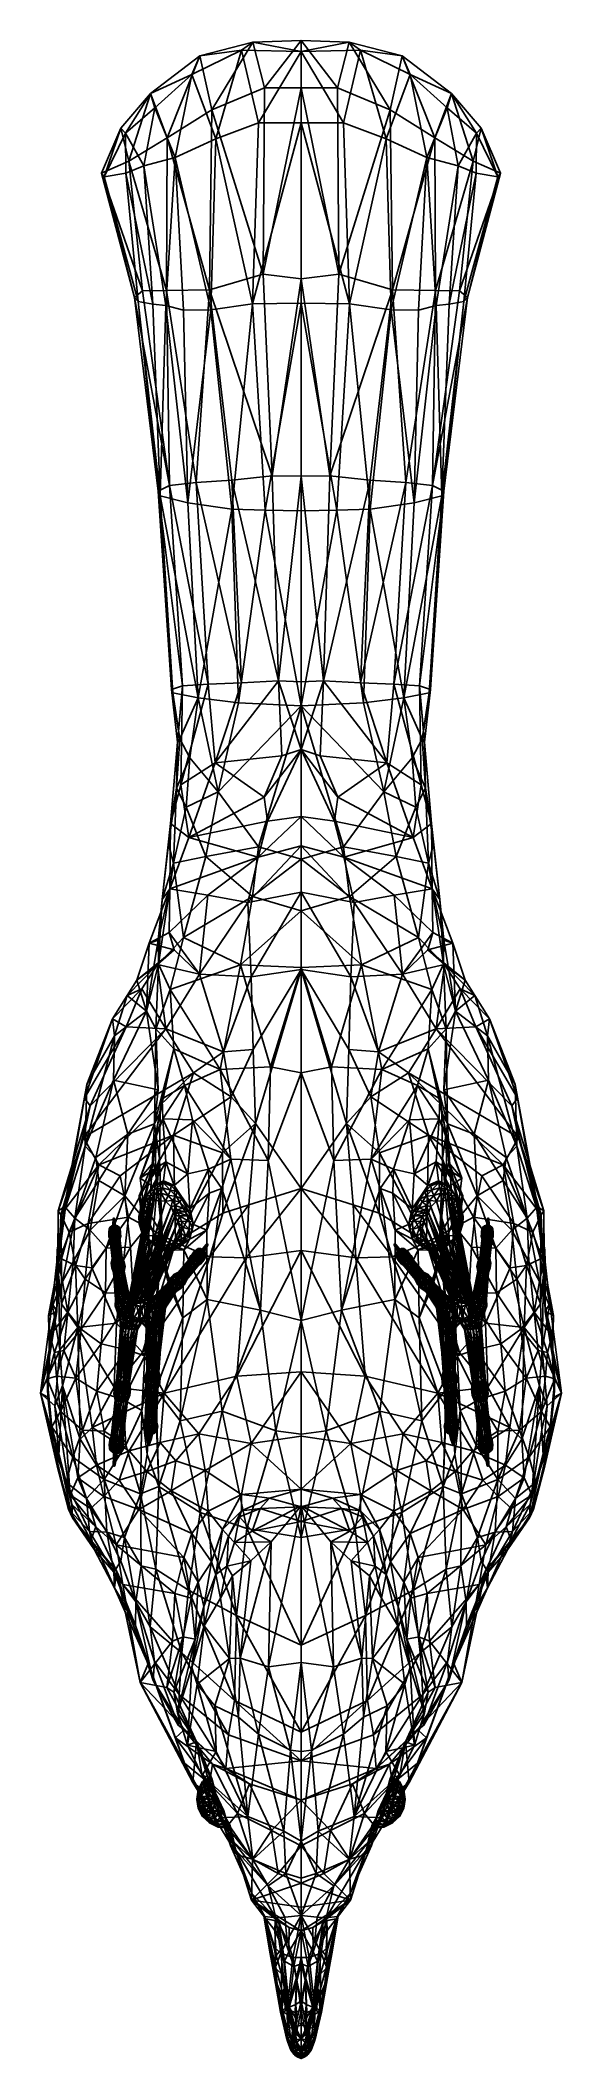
# Model space of a CAD drawing. Extents: x -0.03 to 0.03, y -0.086 to 0.149.
import ezdxf

# ---------------------------------------------------------------- set-up
doc = ezdxf.new("R2010")
doc.units = 0
doc.layers.add('BLUEJAY$LWO', color=1, linetype='CONTINUOUS')

msp = doc.modelspace()

# ---------------------------------------------------------------- linework, layer by layer
at = {"layer": 'BLUEJAY$LWO'}
for points in [[(-0.00561, 0.14891, 0.03669), (-0.00691, 0.14799, 0.03541), (-0.01178, 0.14735, 0.03592)], [(-0.01178, 0.14735, 0.03592), (-0.01039, 0.14104, 0.03856), (-0.00561, 0.14891, 0.03669)], [(-0.00426, 0.14362, 0.03877), (-0.00561, 0.14891, 0.03669), (-0.01039, 0.14104, 0.03856)], [(-0.00691, 0.14799, 0.03541), (-0.00561, 0.14891, 0.03669), (0, 0.14785, 0.03482)], [(-0.00561, 0.14891, 0.03669), (-0.00426, 0.14362, 0.03877), (0, 0.14913, 0.0362)], [(-0.00561, 0.14891, 0.03669), (0, 0.14913, 0.0362), (0, 0.14785, 0.03482)], [(0, 0.1436, 0.03887), (0, 0.14913, 0.0362), (-0.00426, 0.14362, 0.03877)], [(0.00426, 0.14362, 0.03877), (0.00561, 0.14891, 0.03669), (0, 0.14913, 0.0362)], [(0, 0.14913, 0.0362), (0, 0.1436, 0.03887), (0.00426, 0.14362, 0.03877)], [(0, 0.14913, 0.0362), (0.00561, 0.14891, 0.03669), (0, 0.14785, 0.03482)], [(0.00561, 0.14891, 0.03669), (0.00691, 0.14799, 0.03541), (0, 0.14785, 0.03482)], [(0.00561, 0.14891, 0.03669), (0.00426, 0.14362, 0.03877), (0.01039, 0.14104, 0.03856)], [(0.00691, 0.14799, 0.03541), (0.00561, 0.14891, 0.03669), (0.01178, 0.14735, 0.03592)], [(0.01039, 0.14104, 0.03856), (0.01178, 0.14735, 0.03592), (0.00561, 0.14891, 0.03669)], [(-0.01178, 0.14735, 0.03592), (-0.01269, 0.14514, 0.03358), (-0.0175, 0.14294, 0.03361)], [(-0.0175, 0.14294, 0.03361), (-0.01555, 0.1378, 0.03746), (-0.01178, 0.14735, 0.03592)], [(-0.01039, 0.14104, 0.03856), (-0.01178, 0.14735, 0.03592), (-0.01555, 0.1378, 0.03746)], [(-0.01269, 0.14514, 0.03358), (-0.01178, 0.14735, 0.03592), (-0.00691, 0.14799, 0.03541)], [(-0.00989, 0.13767, 0.03463), (-0.01269, 0.14514, 0.03358), (-0.00691, 0.14799, 0.03541)], [(-0.00495, 0.13952, 0.03522), (-0.00989, 0.13767, 0.03463), (-0.00691, 0.14799, 0.03541)], [(-0.00691, 0.14799, 0.03541), (0, 0.14785, 0.03482), (-0.00495, 0.13952, 0.03522)], [(0, 0.14785, 0.03482), (0, 0.13951, 0.035), (-0.00495, 0.13952, 0.03522)], [(0, 0.14785, 0.03482), (0.00691, 0.14799, 0.03541), (0.00495, 0.13952, 0.03522)], [(0, 0.13951, 0.035), (0, 0.14785, 0.03482), (0.00495, 0.13952, 0.03522)], [(0.00989, 0.13767, 0.03463), (0.00495, 0.13952, 0.03522), (0.00691, 0.14799, 0.03541)], [(0.01178, 0.14735, 0.03592), (0.01269, 0.14514, 0.03358), (0.00691, 0.14799, 0.03541)], [(0.01269, 0.14514, 0.03358), (0.00989, 0.13767, 0.03463), (0.00691, 0.14799, 0.03541)], [(0.01178, 0.14735, 0.03592), (0.01039, 0.14104, 0.03856), (0.01555, 0.1378, 0.03746)], [(0.01269, 0.14514, 0.03358), (0.01178, 0.14735, 0.03592), (0.0175, 0.14294, 0.03361)], [(0.01555, 0.1378, 0.03746), (0.0175, 0.14294, 0.03361), (0.01178, 0.14735, 0.03592)], [(-0.01699, 0.14129, 0.03292), (-0.0175, 0.14294, 0.03361), (-0.01269, 0.14514, 0.03358)], [(-0.01463, 0.1355, 0.03404), (-0.01699, 0.14129, 0.03292), (-0.01269, 0.14514, 0.03358)], [(-0.00989, 0.13767, 0.03463), (-0.01463, 0.1355, 0.03404), (-0.01269, 0.14514, 0.03358)], [(-0.00439, 0.12191, 0.0452), (-0.00426, 0.14362, 0.03877), (-0.01039, 0.14104, 0.03856)], [(-0.00426, 0.14362, 0.03877), (-0.00439, 0.12191, 0.0452), (0, 0.1436, 0.03887)], [(0, 0.12137, 0.04573), (0, 0.1436, 0.03887), (-0.00439, 0.12191, 0.0452)], [(0.00439, 0.12191, 0.0452), (0.00426, 0.14362, 0.03877), (0, 0.1436, 0.03887)], [(0, 0.1436, 0.03887), (0, 0.12137, 0.04573), (0.00439, 0.12191, 0.0452)], [(0.00426, 0.14362, 0.03877), (0.00439, 0.12191, 0.0452), (0.01039, 0.14104, 0.03856)], [(0.01463, 0.1355, 0.03404), (0.00989, 0.13767, 0.03463), (0.01269, 0.14514, 0.03358)], [(0.0175, 0.14294, 0.03361), (0.01699, 0.14129, 0.03292), (0.01269, 0.14514, 0.03358)], [(0.01699, 0.14129, 0.03292), (0.01463, 0.1355, 0.03404), (0.01269, 0.14514, 0.03358)], [(-0.02042, 0.13833, 0.03253), (-0.02097, 0.1389, 0.03312), (-0.0175, 0.14294, 0.03361)], [(-0.02097, 0.1389, 0.03312), (-0.02003, 0.13506, 0.03552), (-0.0175, 0.14294, 0.03361)], [(-0.01699, 0.14129, 0.03292), (-0.02042, 0.13833, 0.03253), (-0.0175, 0.14294, 0.03361)], [(-0.01828, 0.13453, 0.03353), (-0.02042, 0.13833, 0.03253), (-0.01699, 0.14129, 0.03292)], [(-0.01555, 0.1378, 0.03746), (-0.0175, 0.14294, 0.03361), (-0.02003, 0.13506, 0.03552)], [(-0.01463, 0.1355, 0.03404), (-0.01828, 0.13453, 0.03353), (-0.01699, 0.14129, 0.03292)], [(0.01828, 0.13453, 0.03353), (0.01463, 0.1355, 0.03404), (0.01699, 0.14129, 0.03292)], [(0.0175, 0.14294, 0.03361), (0.01555, 0.1378, 0.03746), (0.02003, 0.13506, 0.03552)], [(0.02042, 0.13833, 0.03253), (0.01699, 0.14129, 0.03292), (0.0175, 0.14294, 0.03361)], [(0.02042, 0.13833, 0.03253), (0.01828, 0.13453, 0.03353), (0.01699, 0.14129, 0.03292)], [(0.02097, 0.1389, 0.03312), (0.02042, 0.13833, 0.03253), (0.0175, 0.14294, 0.03361)], [(0.02003, 0.13506, 0.03552), (0.02097, 0.1389, 0.03312), (0.0175, 0.14294, 0.03361)], [(-0.02321, 0.13365, 0.03326), (-0.02003, 0.13506, 0.03552), (-0.02097, 0.1389, 0.03312)], [(-0.02321, 0.13365, 0.03326), (-0.02097, 0.1389, 0.03312), (-0.02291, 0.13322, 0.03244)], [(-0.02042, 0.13833, 0.03253), (-0.02291, 0.13322, 0.03244), (-0.02097, 0.1389, 0.03312)], [(-0.01063, 0.12008, 0.0437), (-0.01039, 0.14104, 0.03856), (-0.01555, 0.1378, 0.03746)], [(-0.01063, 0.12008, 0.0437), (-0.00439, 0.12191, 0.0452), (-0.01039, 0.14104, 0.03856)], [(-0.00495, 0.13952, 0.03522), (-0.00563, 0.11843, 0.03748), (-0.00989, 0.13767, 0.03463)], [(-0.00563, 0.11843, 0.03748), (-0.00495, 0.13952, 0.03522), (0, 0.13951, 0.035)], [(0, 0.11852, 0.0372), (-0.00563, 0.11843, 0.03748), (0, 0.13951, 0.035)], [(0.00495, 0.13952, 0.03522), (0.00563, 0.11843, 0.03748), (0, 0.13951, 0.035)], [(0.00563, 0.11843, 0.03748), (0, 0.11852, 0.0372), (0, 0.13951, 0.035)], [(0.00439, 0.12191, 0.0452), (0.01063, 0.12008, 0.0437), (0.01039, 0.14104, 0.03856)], [(0.00563, 0.11843, 0.03748), (0.00495, 0.13952, 0.03522), (0.00989, 0.13767, 0.03463)], [(0.01039, 0.14104, 0.03856), (0.01063, 0.12008, 0.0437), (0.01555, 0.1378, 0.03746)], [(0.02003, 0.13506, 0.03552), (0.02321, 0.13365, 0.03326), (0.02097, 0.1389, 0.03312)], [(0.02291, 0.13322, 0.03244), (0.02042, 0.13833, 0.03253), (0.02097, 0.1389, 0.03312)], [(0.02097, 0.1389, 0.03312), (0.02321, 0.13365, 0.03326), (0.02291, 0.13322, 0.03244)], [(-0.02291, 0.13322, 0.03244), (-0.02042, 0.13833, 0.03253), (-0.02039, 0.13365, 0.03323)], [(-0.02039, 0.13365, 0.03323), (-0.02042, 0.13833, 0.03253), (-0.01828, 0.13453, 0.03353)], [(-0.01565, 0.11999, 0.04171), (-0.01555, 0.1378, 0.03746), (-0.02003, 0.13506, 0.03552)], [(-0.01565, 0.11999, 0.04171), (-0.01063, 0.12008, 0.0437), (-0.01555, 0.1378, 0.03746)], [(-0.00989, 0.13767, 0.03463), (-0.01048, 0.11776, 0.03709), (-0.01463, 0.1355, 0.03404)], [(-0.01048, 0.11776, 0.03709), (-0.00989, 0.13767, 0.03463), (-0.00563, 0.11843, 0.03748)], [(0.00989, 0.13767, 0.03463), (0.01048, 0.11776, 0.03709), (0.00563, 0.11843, 0.03748)], [(0.01048, 0.11776, 0.03709), (0.00989, 0.13767, 0.03463), (0.01463, 0.1355, 0.03404)], [(0.01063, 0.12008, 0.0437), (0.01565, 0.11999, 0.04171), (0.01555, 0.1378, 0.03746)], [(0.01555, 0.1378, 0.03746), (0.01565, 0.11999, 0.04171), (0.02003, 0.13506, 0.03552)], [(0.02042, 0.13833, 0.03253), (0.02039, 0.13365, 0.03323), (0.01828, 0.13453, 0.03353)], [(0.02042, 0.13833, 0.03253), (0.02291, 0.13322, 0.03244), (0.02039, 0.13365, 0.03323)], [(-0.01845, 0.11995, 0.04), (-0.02003, 0.13506, 0.03552), (-0.02321, 0.13365, 0.03326)], [(-0.01722, 0.11842, 0.0372), (-0.02039, 0.13365, 0.03323), (-0.01828, 0.13453, 0.03353)], [(-0.01845, 0.11995, 0.04), (-0.01565, 0.11999, 0.04171), (-0.02003, 0.13506, 0.03552)], [(-0.01574, 0.11827, 0.03699), (-0.01828, 0.13453, 0.03353), (-0.01463, 0.1355, 0.03404)], [(-0.01574, 0.11827, 0.03699), (-0.01722, 0.11842, 0.0372), (-0.01828, 0.13453, 0.03353)], [(-0.01365, 0.11772, 0.03704), (-0.01574, 0.11827, 0.03699), (-0.01463, 0.1355, 0.03404)], [(-0.01365, 0.11772, 0.03704), (-0.01463, 0.1355, 0.03404), (-0.01048, 0.11776, 0.03709)], [(0.01463, 0.1355, 0.03404), (0.01365, 0.11772, 0.03704), (0.01048, 0.11776, 0.03709)], [(0.01574, 0.11827, 0.03699), (0.01365, 0.11772, 0.03704), (0.01463, 0.1355, 0.03404)], [(0.01828, 0.13453, 0.03353), (0.01574, 0.11827, 0.03699), (0.01463, 0.1355, 0.03404)], [(0.01565, 0.11999, 0.04171), (0.01845, 0.11995, 0.04), (0.02003, 0.13506, 0.03552)], [(0.01722, 0.11842, 0.0372), (0.01574, 0.11827, 0.03699), (0.01828, 0.13453, 0.03353)], [(0.02039, 0.13365, 0.03323), (0.01722, 0.11842, 0.0372), (0.01828, 0.13453, 0.03353)], [(0.02003, 0.13506, 0.03552), (0.01845, 0.11995, 0.04), (0.02321, 0.13365, 0.03326)], [(-0.01938, 0.11918, 0.03869), (-0.02321, 0.13365, 0.03326), (-0.02291, 0.13322, 0.03244)], [(-0.01938, 0.11918, 0.03869), (-0.01845, 0.11995, 0.04), (-0.02321, 0.13365, 0.03326)], [(-0.01895, 0.11872, 0.03777), (-0.02291, 0.13322, 0.03244), (-0.02039, 0.13365, 0.03323)], [(-0.01895, 0.11872, 0.03777), (-0.01938, 0.11918, 0.03869), (-0.02291, 0.13322, 0.03244)], [(-0.01722, 0.11842, 0.0372), (-0.01895, 0.11872, 0.03777), (-0.02039, 0.13365, 0.03323)], [(0.01895, 0.11872, 0.03777), (0.01722, 0.11842, 0.0372), (0.02039, 0.13365, 0.03323)], [(0.01845, 0.11995, 0.04), (0.01938, 0.11918, 0.03869), (0.02321, 0.13365, 0.03326)], [(0.02291, 0.13322, 0.03244), (0.01895, 0.11872, 0.03777), (0.02039, 0.13365, 0.03323)], [(0.01938, 0.11918, 0.03869), (0.01895, 0.11872, 0.03777), (0.02291, 0.13322, 0.03244)], [(0.02321, 0.13365, 0.03326), (0.01938, 0.11918, 0.03869), (0.02291, 0.13322, 0.03244)], [(-0.01529, 0.0973, 0.04761), (-0.01845, 0.11995, 0.04), (-0.01938, 0.11918, 0.03869)], [(-0.01845, 0.11995, 0.04), (-0.01529, 0.0973, 0.04761), (-0.01565, 0.11999, 0.04171)], [(-0.01565, 0.11999, 0.04171), (-0.0122, 0.09764, 0.04891), (-0.01063, 0.12008, 0.0437)], [(-0.0122, 0.09764, 0.04891), (-0.01565, 0.11999, 0.04171), (-0.01529, 0.0973, 0.04761)], [(-0.00805, 0.0979, 0.04985), (-0.01063, 0.12008, 0.0437), (-0.0122, 0.09764, 0.04891)], [(-0.00335, 0.09842, 0.05118), (-0.00439, 0.12191, 0.0452), (-0.01063, 0.12008, 0.0437)], [(-0.00805, 0.0979, 0.04985), (-0.00335, 0.09842, 0.05118), (-0.01063, 0.12008, 0.0437)], [(-0.00439, 0.12191, 0.0452), (-0.00335, 0.09842, 0.05118), (0, 0.12137, 0.04573)], [(0, 0.09838, 0.05127), (0, 0.12137, 0.04573), (-0.00335, 0.09842, 0.05118)], [(0.00335, 0.09842, 0.05118), (0.00439, 0.12191, 0.0452), (0, 0.12137, 0.04573)], [(0, 0.12137, 0.04573), (0, 0.09838, 0.05127), (0.00335, 0.09842, 0.05118)], [(0.00439, 0.12191, 0.0452), (0.00335, 0.09842, 0.05118), (0.01063, 0.12008, 0.0437)], [(0.00335, 0.09842, 0.05118), (0.00805, 0.0979, 0.04985), (0.01063, 0.12008, 0.0437)], [(0.01063, 0.12008, 0.0437), (0.00805, 0.0979, 0.04985), (0.0122, 0.09764, 0.04891)], [(0.0122, 0.09764, 0.04891), (0.01565, 0.11999, 0.04171), (0.01063, 0.12008, 0.0437)], [(0.01565, 0.11999, 0.04171), (0.0122, 0.09764, 0.04891), (0.01529, 0.0973, 0.04761)], [(0.01529, 0.0973, 0.04761), (0.01845, 0.11995, 0.04), (0.01565, 0.11999, 0.04171)], [(0.01845, 0.11995, 0.04), (0.01529, 0.0973, 0.04761), (0.01938, 0.11918, 0.03869)], [(-0.0166, 0.09664, 0.04583), (-0.01938, 0.11918, 0.03869), (-0.01895, 0.11872, 0.03777)], [(-0.0166, 0.09664, 0.04583), (-0.01529, 0.0973, 0.04761), (-0.01938, 0.11918, 0.03869)], [(-0.01637, 0.09607, 0.04454), (-0.01895, 0.11872, 0.03777), (-0.01722, 0.11842, 0.0372)], [(-0.01637, 0.09607, 0.04454), (-0.0166, 0.09664, 0.04583), (-0.01895, 0.11872, 0.03777)], [(-0.01637, 0.09607, 0.04454), (-0.01722, 0.11842, 0.0372), (-0.01574, 0.11827, 0.03699)], [(-0.01317, 0.09528, 0.04335), (-0.01637, 0.09607, 0.04454), (-0.01574, 0.11827, 0.03699)], [(-0.01317, 0.09528, 0.04335), (-0.01574, 0.11827, 0.03699), (-0.01365, 0.11772, 0.03704)], [(-0.01317, 0.09528, 0.04335), (-0.01365, 0.11772, 0.03704), (-0.01048, 0.11776, 0.03709)], [(-0.00803, 0.09454, 0.04212), (-0.01317, 0.09528, 0.04335), (-0.01048, 0.11776, 0.03709)], [(-0.00803, 0.09454, 0.04212), (-0.01048, 0.11776, 0.03709), (-0.00563, 0.11843, 0.03748)], [(-0.00418, 0.0944, 0.04234), (-0.00803, 0.09454, 0.04212), (-0.00563, 0.11843, 0.03748)], [(-0.00418, 0.0944, 0.04234), (-0.00563, 0.11843, 0.03748), (0, 0.11852, 0.0372)], [(0, 0.09432, 0.04246), (-0.00418, 0.0944, 0.04234), (0, 0.11852, 0.0372)], [(0.00418, 0.0944, 0.04234), (0, 0.09432, 0.04246), (0, 0.11852, 0.0372)], [(0.00563, 0.11843, 0.03748), (0.00418, 0.0944, 0.04234), (0, 0.11852, 0.0372)], [(0.00803, 0.09454, 0.04212), (0.00418, 0.0944, 0.04234), (0.00563, 0.11843, 0.03748)], [(0.01048, 0.11776, 0.03709), (0.00803, 0.09454, 0.04212), (0.00563, 0.11843, 0.03748)], [(0.01317, 0.09528, 0.04335), (0.00803, 0.09454, 0.04212), (0.01048, 0.11776, 0.03709)], [(0.01365, 0.11772, 0.03704), (0.01317, 0.09528, 0.04335), (0.01048, 0.11776, 0.03709)], [(0.01574, 0.11827, 0.03699), (0.01317, 0.09528, 0.04335), (0.01365, 0.11772, 0.03704)], [(0.01637, 0.09607, 0.04454), (0.01317, 0.09528, 0.04335), (0.01574, 0.11827, 0.03699)], [(0.01529, 0.0973, 0.04761), (0.0166, 0.09664, 0.04583), (0.01938, 0.11918, 0.03869)], [(0.01722, 0.11842, 0.0372), (0.01637, 0.09607, 0.04454), (0.01574, 0.11827, 0.03699)], [(0.01895, 0.11872, 0.03777), (0.01637, 0.09607, 0.04454), (0.01722, 0.11842, 0.0372)], [(0.0166, 0.09664, 0.04583), (0.01637, 0.09607, 0.04454), (0.01895, 0.11872, 0.03777)], [(0.01938, 0.11918, 0.03869), (0.0166, 0.09664, 0.04583), (0.01895, 0.11872, 0.03777)], [(-0.01378, 0.07395, 0.05403), (-0.01529, 0.0973, 0.04761), (-0.0166, 0.09664, 0.04583)], [(-0.01508, 0.07353, 0.05174), (-0.0166, 0.09664, 0.04583), (-0.01637, 0.09607, 0.04454)], [(-0.01508, 0.07353, 0.05174), (-0.01378, 0.07395, 0.05403), (-0.0166, 0.09664, 0.04583)], [(-0.0108, 0.07414, 0.0551), (-0.0122, 0.09764, 0.04891), (-0.01529, 0.0973, 0.04761)], [(-0.01378, 0.07395, 0.05403), (-0.0108, 0.07414, 0.0551), (-0.01529, 0.0973, 0.04761)], [(-0.00692, 0.0743, 0.0561), (-0.00805, 0.0979, 0.04985), (-0.0122, 0.09764, 0.04891)], [(-0.0108, 0.07414, 0.0551), (-0.00692, 0.0743, 0.0561), (-0.0122, 0.09764, 0.04891)], [(-0.00263, 0.07452, 0.05752), (-0.00335, 0.09842, 0.05118), (-0.00805, 0.0979, 0.04985)], [(-0.00692, 0.0743, 0.0561), (-0.00263, 0.07452, 0.05752), (-0.00805, 0.0979, 0.04985)], [(-0.00335, 0.09842, 0.05118), (-0.00263, 0.07452, 0.05752), (0, 0.09838, 0.05127)], [(0, 0.07441, 0.05747), (0, 0.09838, 0.05127), (-0.00263, 0.07452, 0.05752)], [(0.00263, 0.07452, 0.05752), (0.00335, 0.09842, 0.05118), (0, 0.09838, 0.05127)], [(0, 0.09838, 0.05127), (0, 0.07441, 0.05747), (0.00263, 0.07452, 0.05752)], [(0.00335, 0.09842, 0.05118), (0.00263, 0.07452, 0.05752), (0.00805, 0.0979, 0.04985)], [(0.00263, 0.07452, 0.05752), (0.00692, 0.0743, 0.0561), (0.00805, 0.0979, 0.04985)], [(0.00805, 0.0979, 0.04985), (0.00692, 0.0743, 0.0561), (0.0122, 0.09764, 0.04891)], [(0.00692, 0.0743, 0.0561), (0.0108, 0.07414, 0.0551), (0.0122, 0.09764, 0.04891)], [(0.0122, 0.09764, 0.04891), (0.0108, 0.07414, 0.0551), (0.01529, 0.0973, 0.04761)], [(0.0108, 0.07414, 0.0551), (0.01378, 0.07395, 0.05403), (0.01529, 0.0973, 0.04761)], [(0.01529, 0.0973, 0.04761), (0.01378, 0.07395, 0.05403), (0.0166, 0.09664, 0.04583)], [(0.01378, 0.07395, 0.05403), (0.01508, 0.07353, 0.05174), (0.0166, 0.09664, 0.04583)], [(0.0166, 0.09664, 0.04583), (0.01508, 0.07353, 0.05174), (0.01637, 0.09607, 0.04454)], [(-0.01198, 0.07255, 0.04659), (-0.01637, 0.09607, 0.04454), (-0.01317, 0.09528, 0.04335)], [(-0.01198, 0.07255, 0.04659), (-0.01492, 0.07314, 0.04961), (-0.01637, 0.09607, 0.04454)], [(-0.01492, 0.07314, 0.04961), (-0.01508, 0.07353, 0.05174), (-0.01637, 0.09607, 0.04454)], [(-0.01198, 0.07255, 0.04659), (-0.01317, 0.09528, 0.04335), (-0.00803, 0.09454, 0.04212)], [(-0.00729, 0.07196, 0.04376), (-0.01198, 0.07255, 0.04659), (-0.00803, 0.09454, 0.04212)], [(-0.00729, 0.07196, 0.04376), (-0.00803, 0.09454, 0.04212), (-0.00418, 0.0944, 0.04234)], [(0, 0.07164, 0.04272), (-0.00729, 0.07196, 0.04376), (-0.00418, 0.0944, 0.04234)], [(0, 0.07164, 0.04272), (-0.00418, 0.0944, 0.04234), (0, 0.09432, 0.04246)], [(0.00418, 0.0944, 0.04234), (0, 0.07164, 0.04272), (0, 0.09432, 0.04246)], [(0.00729, 0.07196, 0.04376), (0, 0.07164, 0.04272), (0.00418, 0.0944, 0.04234)], [(0.00803, 0.09454, 0.04212), (0.00729, 0.07196, 0.04376), (0.00418, 0.0944, 0.04234)], [(0.01198, 0.07255, 0.04659), (0.00729, 0.07196, 0.04376), (0.00803, 0.09454, 0.04212)], [(0.01317, 0.09528, 0.04335), (0.01198, 0.07255, 0.04659), (0.00803, 0.09454, 0.04212)], [(0.01637, 0.09607, 0.04454), (0.01198, 0.07255, 0.04659), (0.01317, 0.09528, 0.04335)], [(0.01492, 0.07314, 0.04961), (0.01198, 0.07255, 0.04659), (0.01637, 0.09607, 0.04454)], [(0.01508, 0.07353, 0.05174), (0.01492, 0.07314, 0.04961), (0.01637, 0.09607, 0.04454)], [(-0.01378, 0.07395, 0.05403), (-0.0152, 0.05791, 0.0552), (-0.01399, 0.06244, 0.05718)], [(-0.01438, 0.06739, 0.05248), (-0.0152, 0.05791, 0.0552), (-0.01378, 0.07395, 0.05403)], [(-0.01378, 0.07395, 0.05403), (-0.01508, 0.07353, 0.05174), (-0.01438, 0.06739, 0.05248)], [(-0.01438, 0.06739, 0.05248), (-0.01508, 0.07353, 0.05174), (-0.01408, 0.06779, 0.05004)], [(-0.01492, 0.07314, 0.04961), (-0.01408, 0.06779, 0.05004), (-0.01508, 0.07353, 0.05174)], [(-0.01492, 0.07314, 0.04961), (-0.01198, 0.07255, 0.04659), (-0.01408, 0.06779, 0.05004)], [(-0.01399, 0.06244, 0.05718), (-0.00998, 0.06497, 0.05844), (-0.0108, 0.07414, 0.0551)], [(-0.01378, 0.07395, 0.05403), (-0.01399, 0.06244, 0.05718), (-0.0108, 0.07414, 0.0551)], [(-0.0108, 0.07414, 0.0551), (-0.00998, 0.06497, 0.05844), (-0.00692, 0.0743, 0.0561)], [(-0.00998, 0.06497, 0.05844), (-0.00223, 0.06581, 0.0598), (-0.00263, 0.07452, 0.05752)], [(-0.00692, 0.0743, 0.0561), (-0.00998, 0.06497, 0.05844), (-0.00263, 0.07452, 0.05752)], [(-0.00223, 0.06581, 0.0598), (0, 0.06652, 0.05939), (-0.00263, 0.07452, 0.05752)], [(0, 0.07441, 0.05747), (-0.00263, 0.07452, 0.05752), (0, 0.06652, 0.05939)], [(0, 0.06652, 0.05939), (0.00223, 0.06581, 0.0598), (0.00263, 0.07452, 0.05752)], [(0.00263, 0.07452, 0.05752), (0, 0.07441, 0.05747), (0, 0.06652, 0.05939)], [(0.00223, 0.06581, 0.0598), (0.00998, 0.06497, 0.05844), (0.00263, 0.07452, 0.05752)], [(0.00998, 0.06497, 0.05844), (0.00692, 0.0743, 0.0561), (0.00263, 0.07452, 0.05752)], [(0.00998, 0.06497, 0.05844), (0.0108, 0.07414, 0.0551), (0.00692, 0.0743, 0.0561)], [(0.00998, 0.06497, 0.05844), (0.01399, 0.06244, 0.05718), (0.0108, 0.07414, 0.0551)], [(0.01399, 0.06244, 0.05718), (0.01378, 0.07395, 0.05403), (0.0108, 0.07414, 0.0551)], [(0.01198, 0.07255, 0.04659), (0.01492, 0.07314, 0.04961), (0.01408, 0.06779, 0.05004)], [(0.01508, 0.07353, 0.05174), (0.01378, 0.07395, 0.05403), (0.01438, 0.06739, 0.05248)], [(0.0152, 0.05791, 0.0552), (0.01378, 0.07395, 0.05403), (0.01399, 0.06244, 0.05718)], [(0.0152, 0.05791, 0.0552), (0.01438, 0.06739, 0.05248), (0.01378, 0.07395, 0.05403)], [(0.01508, 0.07353, 0.05174), (0.01438, 0.06739, 0.05248), (0.01408, 0.06779, 0.05004)], [(0.01408, 0.06779, 0.05004), (0.01492, 0.07314, 0.04961), (0.01508, 0.07353, 0.05174)], [(-0.01198, 0.07255, 0.04659), (-0.01292, 0.06556, 0.04819), (-0.01408, 0.06779, 0.05004)], [(-0.01198, 0.07255, 0.04659), (-0.00962, 0.0616, 0.04484), (-0.01292, 0.06556, 0.04819)], [(-0.00962, 0.0616, 0.04484), (-0.01198, 0.07255, 0.04659), (-0.00729, 0.07196, 0.04376)], [(-0.00962, 0.0616, 0.04484), (-0.00729, 0.07196, 0.04376), (0, 0.07164, 0.04272)], [(0, 0.07164, 0.04272), (-0.00496, 0.0552, 0.04356), (-0.00962, 0.0616, 0.04484)], [(0, 0.07164, 0.04272), (0, 0.05375, 0.04254), (-0.00496, 0.0552, 0.04356)], [(0.00729, 0.07196, 0.04376), (0.00962, 0.0616, 0.04484), (0, 0.07164, 0.04272)], [(0.00496, 0.0552, 0.04356), (0, 0.07164, 0.04272), (0.00962, 0.0616, 0.04484)], [(0, 0.05375, 0.04254), (0, 0.07164, 0.04272), (0.00496, 0.0552, 0.04356)], [(0.01198, 0.07255, 0.04659), (0.00962, 0.0616, 0.04484), (0.00729, 0.07196, 0.04376)], [(0.00962, 0.0616, 0.04484), (0.01198, 0.07255, 0.04659), (0.01292, 0.06556, 0.04819)], [(0.01292, 0.06556, 0.04819), (0.01198, 0.07255, 0.04659), (0.01408, 0.06779, 0.05004)], [(-0.01449, 0.06202, 0.05051), (-0.0152, 0.05791, 0.0552), (-0.01438, 0.06739, 0.05248)], [(-0.01408, 0.06779, 0.05004), (-0.01449, 0.06202, 0.05051), (-0.01438, 0.06739, 0.05248)], [(-0.01449, 0.06202, 0.05051), (-0.01408, 0.06779, 0.05004), (-0.01292, 0.06556, 0.04819)], [(0, 0.06652, 0.05939), (-0.00427, 0.06098, 0.06122), (-0.00391, 0.05818, 0.06321)], [(0, 0.06652, 0.05939), (-0.00223, 0.06581, 0.0598), (-0.00427, 0.06098, 0.06122)], [(-0.00391, 0.05818, 0.06321), (0, 0.05875, 0.06309), (0, 0.06652, 0.05939)], [(0, 0.05875, 0.06309), (0.00391, 0.05818, 0.06321), (0, 0.06652, 0.05939)], [(0.00427, 0.06098, 0.06122), (0, 0.06652, 0.05939), (0.00391, 0.05818, 0.06321)], [(0.00223, 0.06581, 0.0598), (0, 0.06652, 0.05939), (0.00427, 0.06098, 0.06122)], [(0.01408, 0.06779, 0.05004), (0.01449, 0.06202, 0.05051), (0.01292, 0.06556, 0.04819)], [(0.01449, 0.06202, 0.05051), (0.01408, 0.06779, 0.05004), (0.01438, 0.06739, 0.05248)], [(0.0152, 0.05791, 0.0552), (0.01449, 0.06202, 0.05051), (0.01438, 0.06739, 0.05248)], [(-0.01292, 0.06556, 0.04819), (-0.01335, 0.05983, 0.04736), (-0.01449, 0.06202, 0.05051)], [(-0.01399, 0.06244, 0.05718), (-0.01303, 0.05628, 0.0596), (-0.00998, 0.06497, 0.05844)], [(-0.01335, 0.05983, 0.04736), (-0.01292, 0.06556, 0.04819), (-0.00962, 0.0616, 0.04484)], [(-0.00998, 0.06497, 0.05844), (-0.01303, 0.05628, 0.0596), (-0.00427, 0.06098, 0.06122)], [(-0.00998, 0.06497, 0.05844), (-0.00427, 0.06098, 0.06122), (-0.00223, 0.06581, 0.0598)], [(0.00427, 0.06098, 0.06122), (0.00998, 0.06497, 0.05844), (0.00223, 0.06581, 0.0598)], [(0.01303, 0.05628, 0.0596), (0.00998, 0.06497, 0.05844), (0.00427, 0.06098, 0.06122)], [(0.01292, 0.06556, 0.04819), (0.01335, 0.05983, 0.04736), (0.00962, 0.0616, 0.04484)], [(0.01303, 0.05628, 0.0596), (0.01399, 0.06244, 0.05718), (0.00998, 0.06497, 0.05844)], [(0.01335, 0.05983, 0.04736), (0.01292, 0.06556, 0.04819), (0.01449, 0.06202, 0.05051)], [(-0.01449, 0.06202, 0.05051), (-0.01541, 0.05552, 0.05261), (-0.0152, 0.05791, 0.0552)], [(-0.01449, 0.06202, 0.05051), (-0.01484, 0.05331, 0.0497), (-0.01541, 0.05552, 0.05261)], [(-0.0152, 0.05791, 0.0552), (-0.01303, 0.05628, 0.0596), (-0.01399, 0.06244, 0.05718)], [(-0.01484, 0.05331, 0.0497), (-0.01449, 0.06202, 0.05051), (-0.01335, 0.05983, 0.04736)], [(-0.00962, 0.0616, 0.04484), (-0.01107, 0.05407, 0.04645), (-0.01335, 0.05983, 0.04736)], [(-0.01107, 0.05407, 0.04645), (-0.00962, 0.0616, 0.04484), (-0.00496, 0.0552, 0.04356)], [(0.00962, 0.0616, 0.04484), (0.01107, 0.05407, 0.04645), (0.00496, 0.0552, 0.04356)], [(0.01107, 0.05407, 0.04645), (0.00962, 0.0616, 0.04484), (0.01335, 0.05983, 0.04736)], [(0.01303, 0.05628, 0.0596), (0.0152, 0.05791, 0.0552), (0.01399, 0.06244, 0.05718)], [(0.01449, 0.06202, 0.05051), (0.01484, 0.05331, 0.0497), (0.01335, 0.05983, 0.04736)], [(0.01541, 0.05552, 0.05261), (0.01449, 0.06202, 0.05051), (0.0152, 0.05791, 0.0552)], [(0.01484, 0.05331, 0.0497), (0.01449, 0.06202, 0.05051), (0.01541, 0.05552, 0.05261)], [(-0.01484, 0.05331, 0.0497), (-0.01335, 0.05983, 0.04736), (-0.01107, 0.05407, 0.04645)], [(-0.00427, 0.06098, 0.06122), (-0.01303, 0.05628, 0.0596), (-0.00391, 0.05818, 0.06321)], [(0.01303, 0.05628, 0.0596), (0.00427, 0.06098, 0.06122), (0.00391, 0.05818, 0.06321)], [(0.01335, 0.05983, 0.04736), (0.01484, 0.05331, 0.0497), (0.01107, 0.05407, 0.04645)], [(-0.01615, 0.04907, 0.05463), (-0.01525, 0.05032, 0.0585), (-0.0152, 0.05791, 0.0552)], [(-0.01541, 0.05552, 0.05261), (-0.01615, 0.04907, 0.05463), (-0.0152, 0.05791, 0.0552)], [(-0.0152, 0.05791, 0.0552), (-0.01525, 0.05032, 0.0585), (-0.01303, 0.05628, 0.0596)], [(-0.00497, 0.05401, 0.06577), (-0.00391, 0.05818, 0.06321), (-0.01303, 0.05628, 0.0596)], [(-0.00497, 0.05401, 0.06577), (0, 0.05531, 0.06634), (0, 0.05875, 0.06309)], [(0, 0.05875, 0.06309), (-0.00391, 0.05818, 0.06321), (-0.00497, 0.05401, 0.06577)], [(0, 0.05531, 0.06634), (0.00497, 0.05401, 0.06577), (0, 0.05875, 0.06309)], [(0.00391, 0.05818, 0.06321), (0, 0.05875, 0.06309), (0.00497, 0.05401, 0.06577)], [(0.00391, 0.05818, 0.06321), (0.00497, 0.05401, 0.06577), (0.01303, 0.05628, 0.0596)], [(0.01525, 0.05032, 0.0585), (0.0152, 0.05791, 0.0552), (0.01303, 0.05628, 0.0596)], [(0.01525, 0.05032, 0.0585), (0.01615, 0.04907, 0.05463), (0.0152, 0.05791, 0.0552)], [(0.01615, 0.04907, 0.05463), (0.01541, 0.05552, 0.05261), (0.0152, 0.05791, 0.0552)], [(-0.01615, 0.04907, 0.05463), (-0.01541, 0.05552, 0.05261), (-0.01484, 0.05331, 0.0497)], [(-0.00497, 0.05401, 0.06577), (-0.01303, 0.05628, 0.0596), (-0.01525, 0.05032, 0.0585)], [(-0.01107, 0.05407, 0.04645), (-0.01365, 0.04464, 0.04564), (-0.01484, 0.05331, 0.0497)], [(-0.01107, 0.05407, 0.04645), (-0.00565, 0.04941, 0.04208), (-0.01365, 0.04464, 0.04564)], [(-0.00565, 0.04941, 0.04208), (-0.01107, 0.05407, 0.04645), (-0.00496, 0.0552, 0.04356)], [(-0.0062, 0.04873, 0.07082), (0, 0.04993, 0.07014), (0, 0.05531, 0.06634)], [(0, 0.05531, 0.06634), (-0.00497, 0.05401, 0.06577), (-0.0062, 0.04873, 0.07082)], [(-0.00565, 0.04941, 0.04208), (-0.00496, 0.0552, 0.04356), (0, 0.05375, 0.04254)], [(0, 0.04993, 0.07014), (0.0062, 0.04873, 0.07082), (0, 0.05531, 0.06634)], [(0.00497, 0.05401, 0.06577), (0, 0.05531, 0.06634), (0.0062, 0.04873, 0.07082)], [(0.00496, 0.0552, 0.04356), (0.00565, 0.04941, 0.04208), (0, 0.05375, 0.04254)], [(0.01107, 0.05407, 0.04645), (0.00565, 0.04941, 0.04208), (0.00496, 0.0552, 0.04356)], [(0.01303, 0.05628, 0.0596), (0.00497, 0.05401, 0.06577), (0.01525, 0.05032, 0.0585)], [(0.00565, 0.04941, 0.04208), (0.01107, 0.05407, 0.04645), (0.01365, 0.04464, 0.04564)], [(0.01365, 0.04464, 0.04564), (0.01107, 0.05407, 0.04645), (0.01484, 0.05331, 0.0497)], [(0.01541, 0.05552, 0.05261), (0.01615, 0.04907, 0.05463), (0.01484, 0.05331, 0.0497)], [(-0.01484, 0.05331, 0.0497), (-0.01659, 0.04155, 0.05292), (-0.01615, 0.04907, 0.05463)], [(-0.01484, 0.05331, 0.0497), (-0.01365, 0.04464, 0.04564), (-0.01659, 0.04155, 0.05292)], [(-0.01525, 0.05032, 0.0585), (-0.01084, 0.04957, 0.06667), (-0.00497, 0.05401, 0.06577)], [(-0.00497, 0.05401, 0.06577), (-0.01084, 0.04957, 0.06667), (-0.0062, 0.04873, 0.07082)], [(0, 0.05375, 0.04254), (0, 0.04774, 0.0415), (-0.00565, 0.04941, 0.04208)], [(0, 0.04774, 0.0415), (0, 0.05375, 0.04254), (0.00565, 0.04941, 0.04208)], [(0.01084, 0.04957, 0.06667), (0.01525, 0.05032, 0.0585), (0.00497, 0.05401, 0.06577)], [(0.01084, 0.04957, 0.06667), (0.00497, 0.05401, 0.06577), (0.0062, 0.04873, 0.07082)], [(0.01365, 0.04464, 0.04564), (0.01484, 0.05331, 0.0497), (0.01659, 0.04155, 0.05292)], [(0.01659, 0.04155, 0.05292), (0.01484, 0.05331, 0.0497), (0.01615, 0.04907, 0.05463)], [(-0.01525, 0.05032, 0.0585), (-0.01767, 0.04399, 0.06141), (-0.01534, 0.04524, 0.06728)], [(-0.01767, 0.04399, 0.06141), (-0.01525, 0.05032, 0.0585), (-0.01663, 0.04433, 0.0561)], [(-0.01615, 0.04907, 0.05463), (-0.01663, 0.04433, 0.0561), (-0.01525, 0.05032, 0.0585)], [(-0.01525, 0.05032, 0.0585), (-0.01534, 0.04524, 0.06728), (-0.01084, 0.04957, 0.06667)], [(-0.01084, 0.04957, 0.06667), (-0.01534, 0.04524, 0.06728), (-0.01181, 0.04036, 0.07412)], [(-0.00703, 0.04146, 0.04164), (-0.01365, 0.04464, 0.04564), (-0.00565, 0.04941, 0.04208)], [(-0.0062, 0.04873, 0.07082), (-0.01084, 0.04957, 0.06667), (-0.01181, 0.04036, 0.07412)], [(-0.00703, 0.04146, 0.04164), (-0.00565, 0.04941, 0.04208), (0, 0.04774, 0.0415)], [(0, 0.04993, 0.07014), (-0.0062, 0.04873, 0.07082), (-0.0058, 0.04007, 0.07661)], [(-0.0058, 0.04007, 0.07661), (0, 0.04093, 0.07738), (0, 0.04993, 0.07014)], [(0, 0.04093, 0.07738), (0.0058, 0.04007, 0.07661), (0, 0.04993, 0.07014)], [(0.0062, 0.04873, 0.07082), (0, 0.04993, 0.07014), (0.0058, 0.04007, 0.07661)], [(0.00565, 0.04941, 0.04208), (0.00703, 0.04146, 0.04164), (0, 0.04774, 0.0415)], [(0.01365, 0.04464, 0.04564), (0.00703, 0.04146, 0.04164), (0.00565, 0.04941, 0.04208)], [(0.01084, 0.04957, 0.06667), (0.0062, 0.04873, 0.07082), (0.01181, 0.04036, 0.07412)], [(0.01534, 0.04524, 0.06728), (0.01525, 0.05032, 0.0585), (0.01084, 0.04957, 0.06667)], [(0.01534, 0.04524, 0.06728), (0.01084, 0.04957, 0.06667), (0.01181, 0.04036, 0.07412)], [(0.01767, 0.04399, 0.06141), (0.01525, 0.05032, 0.0585), (0.01534, 0.04524, 0.06728)], [(0.01525, 0.05032, 0.0585), (0.01767, 0.04399, 0.06141), (0.01663, 0.04433, 0.0561)], [(0.01663, 0.04433, 0.0561), (0.01615, 0.04907, 0.05463), (0.01525, 0.05032, 0.0585)], [(-0.01615, 0.04907, 0.05463), (-0.01659, 0.04155, 0.05292), (-0.01663, 0.04433, 0.0561)], [(-0.01181, 0.04036, 0.07412), (-0.0058, 0.04007, 0.07661), (-0.0062, 0.04873, 0.07082)], [(0, 0.04774, 0.0415), (0, 0.04116, 0.04081), (-0.00703, 0.04146, 0.04164)], [(0, 0.04116, 0.04081), (0, 0.04774, 0.0415), (0.00703, 0.04146, 0.04164)], [(0.0058, 0.04007, 0.07661), (0.01181, 0.04036, 0.07412), (0.0062, 0.04873, 0.07082)], [(0.01659, 0.04155, 0.05292), (0.01615, 0.04907, 0.05463), (0.01663, 0.04433, 0.0561)], [(-0.01474, 0.04319, 0.06802), (-0.01534, 0.04524, 0.06728), (-0.01767, 0.04399, 0.06141)], [(-0.01534, 0.04524, 0.06728), (-0.01474, 0.04319, 0.06802), (-0.01181, 0.04036, 0.07412)], [(0.01474, 0.04319, 0.06802), (0.01534, 0.04524, 0.06728), (0.01181, 0.04036, 0.07412)], [(0.01534, 0.04524, 0.06728), (0.01474, 0.04319, 0.06802), (0.01767, 0.04399, 0.06141)], [(-0.01767, 0.04399, 0.06141), (-0.01908, 0.03967, 0.06362), (-0.01474, 0.04319, 0.06802)], [(-0.01908, 0.03967, 0.06362), (-0.01767, 0.04399, 0.06141), (-0.01797, 0.03607, 0.05627)], [(-0.01671, 0.04149, 0.06936), (-0.01474, 0.04319, 0.06802), (-0.01908, 0.03967, 0.06362)], [(-0.01767, 0.04399, 0.06141), (-0.01663, 0.04433, 0.0561), (-0.01797, 0.03607, 0.05627)], [(-0.01797, 0.03607, 0.05627), (-0.01663, 0.04433, 0.0561), (-0.01659, 0.04155, 0.05292)], [(-0.01474, 0.04319, 0.06802), (-0.01671, 0.04149, 0.06936), (-0.01181, 0.04036, 0.07412)], [(-0.01521, 0.03859, 0.04702), (-0.01659, 0.04155, 0.05292), (-0.01365, 0.04464, 0.04564)], [(-0.01521, 0.03859, 0.04702), (-0.01365, 0.04464, 0.04564), (-0.00703, 0.04146, 0.04164)], [(0.01365, 0.04464, 0.04564), (0.01521, 0.03859, 0.04702), (0.00703, 0.04146, 0.04164)], [(0.01671, 0.04149, 0.06936), (0.01474, 0.04319, 0.06802), (0.01181, 0.04036, 0.07412)], [(0.01659, 0.04155, 0.05292), (0.01521, 0.03859, 0.04702), (0.01365, 0.04464, 0.04564)], [(0.01908, 0.03967, 0.06362), (0.01767, 0.04399, 0.06141), (0.01474, 0.04319, 0.06802)], [(0.01474, 0.04319, 0.06802), (0.01671, 0.04149, 0.06936), (0.01908, 0.03967, 0.06362)], [(0.01663, 0.04433, 0.0561), (0.01797, 0.03607, 0.05627), (0.01659, 0.04155, 0.05292)], [(0.01663, 0.04433, 0.0561), (0.01767, 0.04399, 0.06141), (0.01797, 0.03607, 0.05627)], [(0.01767, 0.04399, 0.06141), (0.01908, 0.03967, 0.06362), (0.01797, 0.03607, 0.05627)], [(-0.01908, 0.03967, 0.06362), (-0.02022, 0.03788, 0.06489), (-0.01671, 0.04149, 0.06936)], [(-0.02022, 0.03788, 0.06489), (-0.01852, 0.03866, 0.07059), (-0.01671, 0.04149, 0.06936)], [(-0.01852, 0.03866, 0.07059), (-0.01572, 0.03401, 0.0777), (-0.01671, 0.04149, 0.06936)], [(-0.01659, 0.04155, 0.05292), (-0.0169, 0.03399, 0.05257), (-0.01797, 0.03607, 0.05627)], [(-0.0169, 0.03399, 0.05257), (-0.01659, 0.04155, 0.05292), (-0.01521, 0.03859, 0.04702)], [(-0.01181, 0.04036, 0.07412), (-0.01671, 0.04149, 0.06936), (-0.01572, 0.03401, 0.0777)], [(-0.01572, 0.03401, 0.0777), (-0.009, 0.03134, 0.08082), (-0.01181, 0.04036, 0.07412)], [(-0.01521, 0.03859, 0.04702), (-0.00703, 0.04146, 0.04164), (-0.00942, 0.02926, 0.03798)], [(-0.0058, 0.04007, 0.07661), (-0.01181, 0.04036, 0.07412), (-0.009, 0.03134, 0.08082)], [(-0.00703, 0.04146, 0.04164), (-0.00356, 0.02957, 0.03671), (-0.00942, 0.02926, 0.03798)], [(-0.009, 0.03134, 0.08082), (-0.00557, 0.03159, 0.08103), (-0.0058, 0.04007, 0.07661)], [(-0.00356, 0.02957, 0.03671), (-0.00703, 0.04146, 0.04164), (0, 0.04116, 0.04081)], [(0, 0.04093, 0.07738), (-0.0058, 0.04007, 0.07661), (-0.00557, 0.03159, 0.08103)], [(0, 0.04093, 0.07738), (-0.00557, 0.03159, 0.08103), (-0.00531, 0.02299, 0.08453)], [(-0.00531, 0.02299, 0.08453), (0, 0.01542, 0.09022), (0, 0.04093, 0.07738)], [(0, 0.04116, 0.04081), (0, 0.02887, 0.03561), (-0.00356, 0.02957, 0.03671)], [(0.00703, 0.04146, 0.04164), (0.00356, 0.02957, 0.03671), (0, 0.04116, 0.04081)], [(0, 0.02887, 0.03561), (0, 0.04116, 0.04081), (0.00356, 0.02957, 0.03671)], [(0, 0.01542, 0.09022), (0.00531, 0.02299, 0.08453), (0, 0.04093, 0.07738)], [(0.00557, 0.03159, 0.08103), (0, 0.04093, 0.07738), (0.00531, 0.02299, 0.08453)], [(0.0058, 0.04007, 0.07661), (0, 0.04093, 0.07738), (0.00557, 0.03159, 0.08103)], [(0.00356, 0.02957, 0.03671), (0.00703, 0.04146, 0.04164), (0.00942, 0.02926, 0.03798)], [(0.00557, 0.03159, 0.08103), (0.009, 0.03134, 0.08082), (0.0058, 0.04007, 0.07661)], [(0.01181, 0.04036, 0.07412), (0.0058, 0.04007, 0.07661), (0.009, 0.03134, 0.08082)], [(0.00703, 0.04146, 0.04164), (0.01521, 0.03859, 0.04702), (0.00942, 0.02926, 0.03798)], [(0.009, 0.03134, 0.08082), (0.01572, 0.03401, 0.0777), (0.01181, 0.04036, 0.07412)], [(0.01671, 0.04149, 0.06936), (0.01181, 0.04036, 0.07412), (0.01572, 0.03401, 0.0777)], [(0.01659, 0.04155, 0.05292), (0.0169, 0.03399, 0.05257), (0.01521, 0.03859, 0.04702)], [(0.01572, 0.03401, 0.0777), (0.01852, 0.03866, 0.07059), (0.01671, 0.04149, 0.06936)], [(0.0169, 0.03399, 0.05257), (0.01659, 0.04155, 0.05292), (0.01797, 0.03607, 0.05627)], [(0.02022, 0.03788, 0.06489), (0.01908, 0.03967, 0.06362), (0.01671, 0.04149, 0.06936)], [(0.01852, 0.03866, 0.07059), (0.02022, 0.03788, 0.06489), (0.01671, 0.04149, 0.06936)], [(-0.02022, 0.03788, 0.06489), (-0.02191, 0.03516, 0.06583), (-0.01852, 0.03866, 0.07059)], [(-0.02032, 0.03423, 0.0724), (-0.01852, 0.03866, 0.07059), (-0.02191, 0.03516, 0.06583)], [(-0.02191, 0.03516, 0.06583), (-0.02022, 0.03788, 0.06489), (-0.02168, 0.03317, 0.05814)], [(-0.01797, 0.03607, 0.05627), (-0.02168, 0.03317, 0.05814), (-0.02022, 0.03788, 0.06489)], [(-0.01852, 0.03866, 0.07059), (-0.02032, 0.03423, 0.0724), (-0.01572, 0.03401, 0.0777)], [(-0.02022, 0.03788, 0.06489), (-0.01908, 0.03967, 0.06362), (-0.01797, 0.03607, 0.05627)], [(-0.01521, 0.03859, 0.04702), (-0.01479, 0.03169, 0.04505), (-0.0169, 0.03399, 0.05257)], [(-0.01521, 0.03859, 0.04702), (-0.00942, 0.02926, 0.03798), (-0.01479, 0.03169, 0.04505)], [(0.00942, 0.02926, 0.03798), (0.01521, 0.03859, 0.04702), (0.01479, 0.03169, 0.04505)], [(0.01479, 0.03169, 0.04505), (0.01521, 0.03859, 0.04702), (0.0169, 0.03399, 0.05257)], [(0.02032, 0.03423, 0.0724), (0.01852, 0.03866, 0.07059), (0.01572, 0.03401, 0.0777)], [(0.01908, 0.03967, 0.06362), (0.02022, 0.03788, 0.06489), (0.01797, 0.03607, 0.05627)], [(0.02168, 0.03317, 0.05814), (0.01797, 0.03607, 0.05627), (0.02022, 0.03788, 0.06489)], [(0.02191, 0.03516, 0.06583), (0.02022, 0.03788, 0.06489), (0.01852, 0.03866, 0.07059)], [(0.01852, 0.03866, 0.07059), (0.02032, 0.03423, 0.0724), (0.02191, 0.03516, 0.06583)], [(0.02022, 0.03788, 0.06489), (0.02191, 0.03516, 0.06583), (0.02168, 0.03317, 0.05814)], [(-0.01661, 0.02691, 0.05175), (-0.02181, 0.02803, 0.05452), (-0.01797, 0.03607, 0.05627)], [(-0.02181, 0.02803, 0.05452), (-0.02168, 0.03317, 0.05814), (-0.01797, 0.03607, 0.05627)], [(-0.01797, 0.03607, 0.05627), (-0.0169, 0.03399, 0.05257), (-0.01661, 0.02691, 0.05175)], [(0.02181, 0.02803, 0.05452), (0.01661, 0.02691, 0.05175), (0.01797, 0.03607, 0.05627)], [(0.0169, 0.03399, 0.05257), (0.01797, 0.03607, 0.05627), (0.01661, 0.02691, 0.05175)], [(0.02168, 0.03317, 0.05814), (0.02181, 0.02803, 0.05452), (0.01797, 0.03607, 0.05627)], [(-0.01572, 0.03401, 0.0777), (-0.0253, 0.02136, 0.08094), (-0.01251, 0.02889, 0.08238)], [(-0.01572, 0.03401, 0.0777), (-0.02454, 0.02504, 0.07597), (-0.0253, 0.02136, 0.08094)], [(-0.02191, 0.03516, 0.06583), (-0.02518, 0.02594, 0.07189), (-0.02032, 0.03423, 0.0724)], [(-0.02191, 0.03516, 0.06583), (-0.02491, 0.02753, 0.06474), (-0.02518, 0.02594, 0.07189)], [(-0.02032, 0.03423, 0.0724), (-0.02518, 0.02594, 0.07189), (-0.02454, 0.02504, 0.07597)], [(-0.02168, 0.03317, 0.05814), (-0.02509, 0.02033, 0.05788), (-0.02491, 0.02753, 0.06474)], [(-0.02168, 0.03317, 0.05814), (-0.02181, 0.02803, 0.05452), (-0.02509, 0.02033, 0.05788)], [(-0.02491, 0.02753, 0.06474), (-0.02191, 0.03516, 0.06583), (-0.02168, 0.03317, 0.05814)], [(-0.01572, 0.03401, 0.0777), (-0.02032, 0.03423, 0.0724), (-0.02454, 0.02504, 0.07597)], [(-0.01705, 0.02294, 0.04836), (-0.0169, 0.03399, 0.05257), (-0.01479, 0.03169, 0.04505)], [(-0.0169, 0.03399, 0.05257), (-0.01705, 0.02294, 0.04836), (-0.01661, 0.02691, 0.05175)], [(-0.01251, 0.02889, 0.08238), (-0.009, 0.03134, 0.08082), (-0.01572, 0.03401, 0.0777)], [(0.009, 0.03134, 0.08082), (0.01251, 0.02889, 0.08238), (0.01572, 0.03401, 0.0777)], [(0.0253, 0.02136, 0.08094), (0.01572, 0.03401, 0.0777), (0.01251, 0.02889, 0.08238)], [(0.0169, 0.03399, 0.05257), (0.01705, 0.02294, 0.04836), (0.01479, 0.03169, 0.04505)], [(0.02032, 0.03423, 0.0724), (0.01572, 0.03401, 0.0777), (0.02454, 0.02504, 0.07597)], [(0.02454, 0.02504, 0.07597), (0.01572, 0.03401, 0.0777), (0.0253, 0.02136, 0.08094)], [(0.01705, 0.02294, 0.04836), (0.0169, 0.03399, 0.05257), (0.01661, 0.02691, 0.05175)], [(0.02518, 0.02594, 0.07189), (0.02191, 0.03516, 0.06583), (0.02032, 0.03423, 0.0724)], [(0.02518, 0.02594, 0.07189), (0.02032, 0.03423, 0.0724), (0.02454, 0.02504, 0.07597)], [(0.02191, 0.03516, 0.06583), (0.02491, 0.02753, 0.06474), (0.02168, 0.03317, 0.05814)], [(0.02509, 0.02033, 0.05788), (0.02168, 0.03317, 0.05814), (0.02491, 0.02753, 0.06474)], [(0.02181, 0.02803, 0.05452), (0.02168, 0.03317, 0.05814), (0.02509, 0.02033, 0.05788)], [(0.02491, 0.02753, 0.06474), (0.02191, 0.03516, 0.06583), (0.02518, 0.02594, 0.07189)], [(-0.01639, 0.02427, 0.04026), (-0.01705, 0.02294, 0.04836), (-0.01479, 0.03169, 0.04505)], [(-0.01479, 0.03169, 0.04505), (-0.01615, 0.02587, 0.03731), (-0.01639, 0.02427, 0.04026)], [(-0.01615, 0.02587, 0.03731), (-0.01479, 0.03169, 0.04505), (-0.01355, 0.02741, 0.03738)], [(-0.00942, 0.02926, 0.03798), (-0.01355, 0.02741, 0.03738), (-0.01479, 0.03169, 0.04505)], [(-0.00811, 0.02608, 0.0837), (-0.009, 0.03134, 0.08082), (-0.01251, 0.02889, 0.08238)], [(-0.009, 0.03134, 0.08082), (-0.00811, 0.02608, 0.0837), (-0.00557, 0.03159, 0.08103)], [(-0.00811, 0.02608, 0.0837), (-0.00531, 0.02299, 0.08453), (-0.00557, 0.03159, 0.08103)], [(0.00531, 0.02299, 0.08453), (0.00811, 0.02608, 0.0837), (0.00557, 0.03159, 0.08103)], [(0.00811, 0.02608, 0.0837), (0.009, 0.03134, 0.08082), (0.00557, 0.03159, 0.08103)], [(0.009, 0.03134, 0.08082), (0.00811, 0.02608, 0.0837), (0.01251, 0.02889, 0.08238)], [(0.01355, 0.02741, 0.03738), (0.00942, 0.02926, 0.03798), (0.01479, 0.03169, 0.04505)], [(0.01479, 0.03169, 0.04505), (0.01615, 0.02587, 0.03731), (0.01355, 0.02741, 0.03738)], [(0.01705, 0.02294, 0.04836), (0.01639, 0.02427, 0.04026), (0.01479, 0.03169, 0.04505)], [(0.01615, 0.02587, 0.03731), (0.01479, 0.03169, 0.04505), (0.01639, 0.02427, 0.04026)], [(-0.0253, 0.02136, 0.08094), (-0.02351, 0.01817, 0.08462), (-0.01251, 0.02889, 0.08238)], [(-0.01251, 0.02889, 0.08238), (-0.02351, 0.01817, 0.08462), (-0.01483, 0.02161, 0.0869)], [(-0.01483, 0.02161, 0.0869), (-0.00811, 0.02608, 0.0837), (-0.01251, 0.02889, 0.08238)], [(-0.00942, 0.02926, 0.03798), (-0.00818, 0.01881, 0.0316), (-0.01355, 0.02741, 0.03738)], [(-0.00356, 0.02957, 0.03671), (-0.00383, 0.01865, 0.03244), (-0.00942, 0.02926, 0.03798)], [(-0.00383, 0.01865, 0.03244), (-0.00818, 0.01881, 0.0316), (-0.00942, 0.02926, 0.03798)], [(0, 0.02887, 0.03561), (-0.00383, 0.01865, 0.03244), (-0.00356, 0.02957, 0.03671)], [(0, 0.02887, 0.03561), (0, 0.00004, 0.03075), (-0.00383, 0.01865, 0.03244)], [(0.00383, 0.01865, 0.03244), (0, 0.02887, 0.03561), (0.00356, 0.02957, 0.03671)], [(0, 0.00004, 0.03075), (0, 0.02887, 0.03561), (0.00383, 0.01865, 0.03244)], [(0.00383, 0.01865, 0.03244), (0.00356, 0.02957, 0.03671), (0.00942, 0.02926, 0.03798)], [(0.00818, 0.01881, 0.0316), (0.00383, 0.01865, 0.03244), (0.00942, 0.02926, 0.03798)], [(0.00811, 0.02608, 0.0837), (0.01483, 0.02161, 0.0869), (0.01251, 0.02889, 0.08238)], [(0.00818, 0.01881, 0.0316), (0.00942, 0.02926, 0.03798), (0.01355, 0.02741, 0.03738)], [(0.02351, 0.01817, 0.08462), (0.01251, 0.02889, 0.08238), (0.01483, 0.02161, 0.0869)], [(0.02351, 0.01817, 0.08462), (0.0253, 0.02136, 0.08094), (0.01251, 0.02889, 0.08238)], [(-0.02491, 0.02753, 0.06474), (-0.02739, 0.01319, 0.06267), (-0.02734, 0.01425, 0.069)], [(-0.02739, 0.01319, 0.06267), (-0.02491, 0.02753, 0.06474), (-0.02509, 0.02033, 0.05788)], [(-0.02518, 0.02594, 0.07189), (-0.02737, 0.01338, 0.07263), (-0.02454, 0.02504, 0.07597)], [(-0.02737, 0.01338, 0.07263), (-0.02518, 0.02594, 0.07189), (-0.02734, 0.01425, 0.069)], [(-0.02734, 0.01425, 0.069), (-0.02518, 0.02594, 0.07189), (-0.02491, 0.02753, 0.06474)], [(-0.02388, 0.01901, 0.05458), (-0.02509, 0.02033, 0.05788), (-0.02181, 0.02803, 0.05452)], [(-0.02388, 0.01901, 0.05458), (-0.02181, 0.02803, 0.05452), (-0.02013, 0.02175, 0.0519)], [(-0.02013, 0.02175, 0.0519), (-0.02181, 0.02803, 0.05452), (-0.01661, 0.02691, 0.05175)], [(-0.01661, 0.02691, 0.05175), (-0.01705, 0.02294, 0.04836), (-0.02013, 0.02175, 0.0519)], [(-0.01639, 0.02427, 0.04026), (-0.01615, 0.02587, 0.03731), (-0.01687, 0.02172, 0.03438)], [(-0.01609, 0.02353, 0.0316), (-0.01687, 0.02172, 0.03438), (-0.01615, 0.02587, 0.03731)], [(-0.01615, 0.02587, 0.03731), (-0.01355, 0.02741, 0.03738), (-0.01609, 0.02353, 0.0316)], [(-0.01262, 0.0234, 0.03147), (-0.01609, 0.02353, 0.0316), (-0.01355, 0.02741, 0.03738)], [(-0.00811, 0.02608, 0.0837), (-0.01483, 0.02161, 0.0869), (-0.00913, 0.01957, 0.08619)], [(-0.00818, 0.01881, 0.0316), (-0.01262, 0.0234, 0.03147), (-0.01355, 0.02741, 0.03738)], [(-0.00531, 0.02299, 0.08453), (-0.00811, 0.02608, 0.0837), (-0.00913, 0.01957, 0.08619)], [(0.00811, 0.02608, 0.0837), (0.00531, 0.02299, 0.08453), (0.00913, 0.01957, 0.08619)], [(0.01483, 0.02161, 0.0869), (0.00811, 0.02608, 0.0837), (0.00913, 0.01957, 0.08619)], [(0.01262, 0.0234, 0.03147), (0.00818, 0.01881, 0.0316), (0.01355, 0.02741, 0.03738)], [(0.01609, 0.02353, 0.0316), (0.01262, 0.0234, 0.03147), (0.01355, 0.02741, 0.03738)], [(0.01355, 0.02741, 0.03738), (0.01615, 0.02587, 0.03731), (0.01609, 0.02353, 0.0316)], [(0.01687, 0.02172, 0.03438), (0.01609, 0.02353, 0.0316), (0.01615, 0.02587, 0.03731)], [(0.01615, 0.02587, 0.03731), (0.01639, 0.02427, 0.04026), (0.01687, 0.02172, 0.03438)], [(0.02181, 0.02803, 0.05452), (0.02013, 0.02175, 0.0519), (0.01661, 0.02691, 0.05175)], [(0.01705, 0.02294, 0.04836), (0.01661, 0.02691, 0.05175), (0.02013, 0.02175, 0.0519)], [(0.02181, 0.02803, 0.05452), (0.02388, 0.01901, 0.05458), (0.02013, 0.02175, 0.0519)], [(0.02509, 0.02033, 0.05788), (0.02388, 0.01901, 0.05458), (0.02181, 0.02803, 0.05452)], [(0.02737, 0.01338, 0.07263), (0.02518, 0.02594, 0.07189), (0.02454, 0.02504, 0.07597)], [(0.02739, 0.01319, 0.06267), (0.02491, 0.02753, 0.06474), (0.02734, 0.01425, 0.069)], [(0.02491, 0.02753, 0.06474), (0.02739, 0.01319, 0.06267), (0.02509, 0.02033, 0.05788)], [(0.02518, 0.02594, 0.07189), (0.02734, 0.01425, 0.069), (0.02491, 0.02753, 0.06474)], [(0.02518, 0.02594, 0.07189), (0.02737, 0.01338, 0.07263), (0.02734, 0.01425, 0.069)], [(-0.02824, 0.01282, 0.07689), (-0.0253, 0.02136, 0.08094), (-0.02454, 0.02504, 0.07597)], [(-0.02737, 0.01338, 0.07263), (-0.02824, 0.01282, 0.07689), (-0.02454, 0.02504, 0.07597)], [(-0.01572, 0.01851, 0.023), (-0.0187, 0.01661, 0.02371), (-0.01609, 0.02353, 0.0316)], [(-0.01687, 0.02172, 0.03438), (-0.01609, 0.02353, 0.0316), (-0.0187, 0.01661, 0.02371)], [(-0.01639, 0.02427, 0.04026), (-0.01646, 0.01892, 0.04042), (-0.01705, 0.02294, 0.04836)], [(-0.01646, 0.01892, 0.04042), (-0.01639, 0.02427, 0.04026), (-0.01687, 0.02172, 0.03438)], [(-0.01572, 0.01851, 0.023), (-0.01609, 0.02353, 0.0316), (-0.01316, 0.0171, 0.02205)], [(-0.01609, 0.02353, 0.0316), (-0.01262, 0.0234, 0.03147), (-0.01316, 0.0171, 0.02205)], [(0.01262, 0.0234, 0.03147), (0.01609, 0.02353, 0.0316), (0.01316, 0.0171, 0.02205)], [(0.01609, 0.02353, 0.0316), (0.01572, 0.01851, 0.023), (0.01316, 0.0171, 0.02205)], [(0.0187, 0.01661, 0.02371), (0.01572, 0.01851, 0.023), (0.01609, 0.02353, 0.0316)], [(0.01609, 0.02353, 0.0316), (0.01687, 0.02172, 0.03438), (0.0187, 0.01661, 0.02371)], [(0.01639, 0.02427, 0.04026), (0.01646, 0.01892, 0.04042), (0.01687, 0.02172, 0.03438)], [(0.01646, 0.01892, 0.04042), (0.01639, 0.02427, 0.04026), (0.01705, 0.02294, 0.04836)], [(0.0253, 0.02136, 0.08094), (0.02824, 0.01282, 0.07689), (0.02454, 0.02504, 0.07597)], [(0.02824, 0.01282, 0.07689), (0.02737, 0.01338, 0.07263), (0.02454, 0.02504, 0.07597)], [(-0.0253, 0.02136, 0.08094), (-0.02824, 0.01282, 0.07689), (-0.02793, 0.01235, 0.08177)], [(-0.0253, 0.02136, 0.08094), (-0.02793, 0.01235, 0.08177), (-0.02351, 0.01817, 0.08462)], [(-0.02388, 0.01901, 0.05458), (-0.02013, 0.02175, 0.0519), (-0.02352, 0.01634, 0.05243)], [(-0.02013, 0.02175, 0.0519), (-0.02048, 0.01456, 0.051), (-0.02352, 0.01634, 0.05243)], [(-0.01483, 0.02161, 0.0869), (-0.02351, 0.01817, 0.08462), (-0.02102, 0.0169, 0.08679)], [(-0.02102, 0.0169, 0.08679), (-0.02008, 0.01206, 0.0876), (-0.01483, 0.02161, 0.0869)], [(-0.0177, 0.01123, 0.04978), (-0.02048, 0.01456, 0.051), (-0.01705, 0.02294, 0.04836)], [(-0.02013, 0.02175, 0.0519), (-0.01705, 0.02294, 0.04836), (-0.02048, 0.01456, 0.051)], [(-0.02008, 0.01206, 0.0876), (-0.0146, 0.00912, 0.09039), (-0.01483, 0.02161, 0.0869)], [(-0.0187, 0.01661, 0.02371), (-0.01719, 0.0184, 0.03219), (-0.01687, 0.02172, 0.03438)], [(-0.01705, 0.02294, 0.04836), (-0.01646, 0.01892, 0.04042), (-0.0177, 0.01123, 0.04978)], [(-0.01687, 0.02172, 0.03438), (-0.01719, 0.0184, 0.03219), (-0.01691, 0.01736, 0.03464)], [(-0.01646, 0.01892, 0.04042), (-0.01687, 0.02172, 0.03438), (-0.01691, 0.01736, 0.03464)], [(-0.01483, 0.02161, 0.0869), (-0.0146, 0.00912, 0.09039), (-0.00913, 0.01957, 0.08619)], [(-0.01316, 0.0171, 0.02205), (-0.01262, 0.0234, 0.03147), (-0.01077, 0.01767, 0.02735)], [(-0.01262, 0.0234, 0.03147), (-0.00818, 0.01881, 0.0316), (-0.01077, 0.01767, 0.02735)], [(-0.00913, 0.01957, 0.08619), (-0.00908, 0.01254, 0.08847), (-0.00531, 0.02299, 0.08453)], [(-0.00908, 0.01254, 0.08847), (-0.00605, 0.0135, 0.0889), (-0.00531, 0.02299, 0.08453)], [(0, 0.01542, 0.09022), (-0.00531, 0.02299, 0.08453), (-0.00605, 0.0135, 0.0889)], [(0.00531, 0.02299, 0.08453), (0, 0.01542, 0.09022), (0.00605, 0.0135, 0.0889)], [(0.00605, 0.0135, 0.0889), (0.00908, 0.01254, 0.08847), (0.00531, 0.02299, 0.08453)], [(0.00908, 0.01254, 0.08847), (0.00913, 0.01957, 0.08619), (0.00531, 0.02299, 0.08453)], [(0.00818, 0.01881, 0.0316), (0.01262, 0.0234, 0.03147), (0.01077, 0.01767, 0.02735)], [(0.0146, 0.00912, 0.09039), (0.01483, 0.02161, 0.0869), (0.00913, 0.01957, 0.08619)], [(0.01262, 0.0234, 0.03147), (0.01316, 0.0171, 0.02205), (0.01077, 0.01767, 0.02735)], [(0.0146, 0.00912, 0.09039), (0.02008, 0.01206, 0.0876), (0.01483, 0.02161, 0.0869)], [(0.02351, 0.01817, 0.08462), (0.01483, 0.02161, 0.0869), (0.02102, 0.0169, 0.08679)], [(0.02008, 0.01206, 0.0876), (0.02102, 0.0169, 0.08679), (0.01483, 0.02161, 0.0869)], [(0.01646, 0.01892, 0.04042), (0.01705, 0.02294, 0.04836), (0.0177, 0.01123, 0.04978)], [(0.01687, 0.02172, 0.03438), (0.01646, 0.01892, 0.04042), (0.01691, 0.01736, 0.03464)], [(0.01719, 0.0184, 0.03219), (0.0187, 0.01661, 0.02371), (0.01687, 0.02172, 0.03438)], [(0.01719, 0.0184, 0.03219), (0.01687, 0.02172, 0.03438), (0.01691, 0.01736, 0.03464)], [(0.02048, 0.01456, 0.051), (0.0177, 0.01123, 0.04978), (0.01705, 0.02294, 0.04836)], [(0.01705, 0.02294, 0.04836), (0.02013, 0.02175, 0.0519), (0.02048, 0.01456, 0.051)], [(0.02013, 0.02175, 0.0519), (0.02388, 0.01901, 0.05458), (0.02352, 0.01634, 0.05243)], [(0.02048, 0.01456, 0.051), (0.02013, 0.02175, 0.0519), (0.02352, 0.01634, 0.05243)], [(0.02793, 0.01235, 0.08177), (0.0253, 0.02136, 0.08094), (0.02351, 0.01817, 0.08462)], [(0.02824, 0.01282, 0.07689), (0.0253, 0.02136, 0.08094), (0.02793, 0.01235, 0.08177)], [(-0.02739, 0.01319, 0.06267), (-0.02509, 0.02033, 0.05788), (-0.0263, 0.01196, 0.05665)], [(-0.0263, 0.01196, 0.05665), (-0.02509, 0.02033, 0.05788), (-0.02388, 0.01901, 0.05458)], [(-0.0263, 0.01196, 0.05665), (-0.02388, 0.01901, 0.05458), (-0.02352, 0.01634, 0.05243)], [(-0.01646, 0.01892, 0.04042), (-0.01779, 0.0033, 0.04913), (-0.0177, 0.01123, 0.04978)], [(-0.01779, 0.0033, 0.04913), (-0.01646, 0.01892, 0.04042), (-0.01621, 0.01209, 0.04037)], [(-0.01621, 0.01209, 0.04037), (-0.01646, 0.01892, 0.04042), (-0.01691, 0.01736, 0.03464)], [(-0.00908, 0.01254, 0.08847), (-0.00913, 0.01957, 0.08619), (-0.0146, 0.00912, 0.09039)], [(-0.00818, 0.01881, 0.0316), (-0.00921, 0.0154, 0.02816), (-0.01077, 0.01767, 0.02735)], [(-0.00921, 0.0154, 0.02816), (-0.00818, 0.01881, 0.0316), (-0.0047, 0.00122, 0.0311)], [(-0.00383, 0.01865, 0.03244), (-0.0047, 0.00122, 0.0311), (-0.00818, 0.01881, 0.0316)], [(0.0047, 0.00122, 0.0311), (0.00383, 0.01865, 0.03244), (0.00818, 0.01881, 0.0316)], [(0.00818, 0.01881, 0.0316), (0.00921, 0.0154, 0.02816), (0.0047, 0.00122, 0.0311)], [(0.00921, 0.0154, 0.02816), (0.00818, 0.01881, 0.0316), (0.01077, 0.01767, 0.02735)], [(0.00913, 0.01957, 0.08619), (0.00908, 0.01254, 0.08847), (0.0146, 0.00912, 0.09039)], [(0.01646, 0.01892, 0.04042), (0.01621, 0.01209, 0.04037), (0.01691, 0.01736, 0.03464)], [(0.01646, 0.01892, 0.04042), (0.01779, 0.0033, 0.04913), (0.01621, 0.01209, 0.04037)], [(0.01779, 0.0033, 0.04913), (0.01646, 0.01892, 0.04042), (0.0177, 0.01123, 0.04978)], [(0.02388, 0.01901, 0.05458), (0.0263, 0.01196, 0.05665), (0.02352, 0.01634, 0.05243)], [(0.02509, 0.02033, 0.05788), (0.0263, 0.01196, 0.05665), (0.02388, 0.01901, 0.05458)], [(0.02509, 0.02033, 0.05788), (0.02739, 0.01319, 0.06267), (0.0263, 0.01196, 0.05665)], [(-0.02793, 0.01235, 0.08177), (-0.02696, 0.01033, 0.08504), (-0.02351, 0.01817, 0.08462)], [(-0.02696, 0.01033, 0.08504), (-0.02475, 0.01132, 0.08663), (-0.02351, 0.01817, 0.08462)], [(-0.02102, 0.0169, 0.08679), (-0.02351, 0.01817, 0.08462), (-0.02475, 0.01132, 0.08663)], [(-0.02008, 0.01206, 0.0876), (-0.02102, 0.0169, 0.08679), (-0.02475, 0.01132, 0.08663)], [(-0.01881, 0.01455, 0.03112), (-0.01719, 0.0184, 0.03219), (-0.01857, 0.0123, 0.02203)], [(-0.01719, 0.0184, 0.03219), (-0.01881, 0.01455, 0.03112), (-0.01691, 0.01736, 0.03464)], [(-0.01691, 0.01736, 0.03464), (-0.01881, 0.01455, 0.03112), (-0.01614, 0.01001, 0.03527)], [(-0.0187, 0.01661, 0.02371), (-0.01572, 0.01851, 0.023), (-0.01728, 0.01567, 0.02075)], [(-0.01719, 0.0184, 0.03219), (-0.0187, 0.01661, 0.02371), (-0.01836, 0.01388, 0.02203)], [(-0.01728, 0.01567, 0.02075), (-0.01836, 0.01388, 0.02203), (-0.0187, 0.01661, 0.02371)], [(-0.01857, 0.0123, 0.02203), (-0.01719, 0.0184, 0.03219), (-0.01836, 0.01388, 0.02203)], [(-0.016, 0.01631, 0.02072), (-0.01728, 0.01567, 0.02075), (-0.01572, 0.01851, 0.023)], [(-0.01614, 0.01001, 0.03527), (-0.01621, 0.01209, 0.04037), (-0.01691, 0.01736, 0.03464)], [(-0.016, 0.01631, 0.02072), (-0.01572, 0.01851, 0.023), (-0.01474, 0.01574, 0.02069)], [(-0.01572, 0.01851, 0.023), (-0.01316, 0.0171, 0.02205), (-0.01474, 0.01574, 0.02069)], [(-0.01474, 0.01574, 0.02069), (-0.01316, 0.0171, 0.02205), (-0.01293, 0.01304, 0.02132)], [(-0.01316, 0.0171, 0.02205), (-0.01077, 0.01767, 0.02735), (-0.01293, 0.01304, 0.02132)], [(-0.01077, 0.01767, 0.02735), (-0.01069, 0.01487, 0.02693), (-0.01293, 0.01304, 0.02132)], [(-0.00921, 0.0154, 0.02816), (-0.01069, 0.01487, 0.02693), (-0.01077, 0.01767, 0.02735)], [(0, 0.00004, 0.03075), (-0.0047, 0.00122, 0.0311), (-0.00383, 0.01865, 0.03244)], [(0.0047, 0.00122, 0.0311), (0, 0.00004, 0.03075), (0.00383, 0.01865, 0.03244)], [(0.01069, 0.01487, 0.02693), (0.00921, 0.0154, 0.02816), (0.01077, 0.01767, 0.02735)], [(0.01069, 0.01487, 0.02693), (0.01077, 0.01767, 0.02735), (0.01293, 0.01304, 0.02132)], [(0.01077, 0.01767, 0.02735), (0.01316, 0.0171, 0.02205), (0.01293, 0.01304, 0.02132)], [(0.01316, 0.0171, 0.02205), (0.01474, 0.01574, 0.02069), (0.01293, 0.01304, 0.02132)], [(0.01316, 0.0171, 0.02205), (0.01572, 0.01851, 0.023), (0.01474, 0.01574, 0.02069)], [(0.01572, 0.01851, 0.023), (0.016, 0.01631, 0.02072), (0.01474, 0.01574, 0.02069)], [(0.01728, 0.01567, 0.02075), (0.016, 0.01631, 0.02072), (0.01572, 0.01851, 0.023)], [(0.01572, 0.01851, 0.023), (0.0187, 0.01661, 0.02371), (0.01728, 0.01567, 0.02075)], [(0.01881, 0.01455, 0.03112), (0.01691, 0.01736, 0.03464), (0.01614, 0.01001, 0.03527)], [(0.01621, 0.01209, 0.04037), (0.01614, 0.01001, 0.03527), (0.01691, 0.01736, 0.03464)], [(0.01881, 0.01455, 0.03112), (0.01719, 0.0184, 0.03219), (0.01691, 0.01736, 0.03464)], [(0.0187, 0.01661, 0.02371), (0.01719, 0.0184, 0.03219), (0.01836, 0.01388, 0.02203)], [(0.01719, 0.0184, 0.03219), (0.01857, 0.0123, 0.02203), (0.01836, 0.01388, 0.02203)], [(0.01719, 0.0184, 0.03219), (0.01881, 0.01455, 0.03112), (0.01857, 0.0123, 0.02203)], [(0.01836, 0.01388, 0.02203), (0.01728, 0.01567, 0.02075), (0.0187, 0.01661, 0.02371)], [(0.02102, 0.0169, 0.08679), (0.02008, 0.01206, 0.0876), (0.02475, 0.01132, 0.08663)], [(0.02351, 0.01817, 0.08462), (0.02102, 0.0169, 0.08679), (0.02475, 0.01132, 0.08663)], [(0.02475, 0.01132, 0.08663), (0.02696, 0.01033, 0.08504), (0.02351, 0.01817, 0.08462)], [(0.02696, 0.01033, 0.08504), (0.02793, 0.01235, 0.08177), (0.02351, 0.01817, 0.08462)], [(-0.02734, 0.01425, 0.069), (-0.02838, 0.00826, 0.06723), (-0.0284, 0.00686, 0.07026)], [(-0.02734, 0.01425, 0.069), (-0.0284, 0.00686, 0.07026), (-0.02737, 0.01338, 0.07263)], [(-0.02739, 0.01319, 0.06267), (-0.02838, 0.00826, 0.06723), (-0.02734, 0.01425, 0.069)], [(-0.02451, 0.01056, 0.05195), (-0.0263, 0.01196, 0.05665), (-0.02352, 0.01634, 0.05243)], [(-0.02048, 0.01456, 0.051), (-0.02451, 0.01056, 0.05195), (-0.02352, 0.01634, 0.05243)], [(-0.02267, 0.00845, 0.05116), (-0.02451, 0.01056, 0.05195), (-0.02048, 0.01456, 0.051)], [(-0.02267, 0.00845, 0.05116), (-0.02048, 0.01456, 0.051), (-0.01982, 0.00859, 0.05154)], [(-0.01982, 0.00859, 0.05154), (-0.02048, 0.01456, 0.051), (-0.0177, 0.01123, 0.04978)], [(-0.01857, 0.0123, 0.02203), (-0.01818, 0.00994, 0.02102), (-0.01881, 0.01455, 0.03112)], [(-0.01706, 0.0099, 0.02893), (-0.01881, 0.01455, 0.03112), (-0.01818, 0.00994, 0.02102)], [(-0.01881, 0.01455, 0.03112), (-0.01706, 0.0099, 0.02893), (-0.01614, 0.01001, 0.03527)], [(-0.0182, 0.01364, 0.01935), (-0.01862, 0.01348, 0.02136), (-0.01796, 0.0145, 0.02044)], [(-0.01862, 0.01348, 0.02136), (-0.01836, 0.01388, 0.02203), (-0.01796, 0.0145, 0.02044)], [(-0.01836, 0.01388, 0.02203), (-0.01728, 0.01567, 0.02075), (-0.01796, 0.0145, 0.02044)], [(-0.01785, 0.01409, 0.01908), (-0.0182, 0.01364, 0.01935), (-0.01796, 0.0145, 0.02044)], [(-0.01755, 0.01512, 0.01994), (-0.01796, 0.0145, 0.02044), (-0.01728, 0.01567, 0.02075)], [(-0.01796, 0.0145, 0.02044), (-0.01755, 0.01512, 0.01994), (-0.01752, 0.01461, 0.01881)], [(-0.01785, 0.01409, 0.01908), (-0.01796, 0.0145, 0.02044), (-0.01752, 0.01461, 0.01881)], [(-0.01785, 0.01409, 0.01908), (-0.01752, 0.01461, 0.01881), (-0.0175, 0.01409, 0.01805)], [(-0.01755, 0.01512, 0.01994), (-0.01698, 0.01576, 0.01993), (-0.01702, 0.01529, 0.01874)], [(-0.01755, 0.01512, 0.01994), (-0.01728, 0.01567, 0.02075), (-0.01698, 0.01576, 0.01993)], [(-0.01752, 0.01461, 0.01881), (-0.01755, 0.01512, 0.01994), (-0.01702, 0.01529, 0.01874)], [(-0.01752, 0.01461, 0.01881), (-0.01702, 0.01529, 0.01874), (-0.01708, 0.01467, 0.01785)], [(-0.0175, 0.01409, 0.01805), (-0.01752, 0.01461, 0.01881), (-0.01708, 0.01467, 0.01785)], [(-0.0175, 0.01409, 0.01805), (-0.01708, 0.01467, 0.01785), (-0.01707, 0.01402, 0.01688)], [(-0.01728, 0.01567, 0.02075), (-0.016, 0.01631, 0.02072), (-0.01698, 0.01576, 0.01993)], [(-0.01628, 0.01485, 0.01766), (-0.01708, 0.01467, 0.01785), (-0.0161, 0.01549, 0.01856)], [(-0.01702, 0.01529, 0.01874), (-0.0161, 0.01549, 0.01856), (-0.01708, 0.01467, 0.01785)], [(-0.01708, 0.01467, 0.01785), (-0.01628, 0.01485, 0.01766), (-0.01707, 0.01402, 0.01688)], [(-0.01578, 0.01395, 0.01689), (-0.01707, 0.01402, 0.01688), (-0.01628, 0.01485, 0.01766)], [(-0.0161, 0.01549, 0.01856), (-0.01702, 0.01529, 0.01874), (-0.01604, 0.01605, 0.0198)], [(-0.01698, 0.01576, 0.01993), (-0.01604, 0.01605, 0.0198), (-0.01702, 0.01529, 0.01874)], [(-0.01604, 0.01605, 0.0198), (-0.01698, 0.01576, 0.01993), (-0.016, 0.01631, 0.02072)], [(-0.01628, 0.01485, 0.01766), (-0.0161, 0.01549, 0.01856), (-0.01544, 0.01461, 0.01785)], [(-0.01544, 0.01461, 0.01785), (-0.01578, 0.01395, 0.01689), (-0.01628, 0.01485, 0.01766)], [(-0.0161, 0.01549, 0.01856), (-0.01604, 0.01605, 0.0198), (-0.01517, 0.01523, 0.01884)], [(-0.01517, 0.01523, 0.01884), (-0.01544, 0.01461, 0.01785), (-0.0161, 0.01549, 0.01856)], [(-0.01604, 0.01605, 0.0198), (-0.016, 0.01631, 0.02072), (-0.01511, 0.01573, 0.02002)], [(-0.01511, 0.01573, 0.02002), (-0.01517, 0.01523, 0.01884), (-0.01604, 0.01605, 0.0198)], [(-0.01474, 0.01574, 0.02069), (-0.01511, 0.01573, 0.02002), (-0.016, 0.01631, 0.02072)], [(-0.01544, 0.01461, 0.01785), (-0.01496, 0.01402, 0.01803), (-0.01578, 0.01395, 0.01689)], [(-0.01517, 0.01523, 0.01884), (-0.01458, 0.01453, 0.01892), (-0.01544, 0.01461, 0.01785)], [(-0.01458, 0.01453, 0.01892), (-0.01496, 0.01402, 0.01803), (-0.01544, 0.01461, 0.01785)], [(-0.01511, 0.01573, 0.02002), (-0.0144, 0.01505, 0.02013), (-0.01517, 0.01523, 0.01884)], [(-0.0144, 0.01505, 0.02013), (-0.01458, 0.01453, 0.01892), (-0.01517, 0.01523, 0.01884)], [(-0.01511, 0.01573, 0.02002), (-0.01474, 0.01574, 0.02069), (-0.0144, 0.01505, 0.02013)], [(-0.01458, 0.01453, 0.01892), (-0.01411, 0.01386, 0.01923), (-0.01496, 0.01402, 0.01803)], [(-0.0144, 0.01505, 0.02013), (-0.01474, 0.01574, 0.02069), (-0.01387, 0.0142, 0.02044)], [(-0.01293, 0.01304, 0.02132), (-0.01387, 0.0142, 0.02044), (-0.01474, 0.01574, 0.02069)], [(-0.0144, 0.01505, 0.02013), (-0.01387, 0.0142, 0.02044), (-0.01458, 0.01453, 0.01892)], [(-0.01387, 0.0142, 0.02044), (-0.01411, 0.01386, 0.01923), (-0.01458, 0.01453, 0.01892)], [(-0.01387, 0.0142, 0.02044), (-0.0131, 0.01273, 0.02079), (-0.01411, 0.01386, 0.01923)], [(-0.01387, 0.0142, 0.02044), (-0.01293, 0.01304, 0.02132), (-0.0131, 0.01273, 0.02079)], [(-0.01069, 0.01487, 0.02693), (-0.01249, 0.01122, 0.0213), (-0.01293, 0.01304, 0.02132)], [(-0.01069, 0.01487, 0.02693), (-0.01096, 0.01055, 0.02694), (-0.01249, 0.01122, 0.0213)], [(-0.01069, 0.01487, 0.02693), (-0.00921, 0.0154, 0.02816), (-0.01096, 0.01055, 0.02694)], [(-0.01091, 0.00248, 0.03106), (-0.01096, 0.01055, 0.02694), (-0.00921, 0.0154, 0.02816)], [(-0.0047, 0.00122, 0.0311), (-0.01091, 0.00248, 0.03106), (-0.00921, 0.0154, 0.02816)], [(-0.00639, 0.00733, 0.0926), (0, 0.00818, 0.09357), (0, 0.01542, 0.09022)], [(0, 0.01542, 0.09022), (-0.00605, 0.0135, 0.0889), (-0.00639, 0.00733, 0.0926)], [(0, 0.00818, 0.09357), (0.00639, 0.00733, 0.0926), (0, 0.01542, 0.09022)], [(0.00605, 0.0135, 0.0889), (0, 0.01542, 0.09022), (0.00639, 0.00733, 0.0926)], [(0.01091, 0.00248, 0.03106), (0.0047, 0.00122, 0.0311), (0.00921, 0.0154, 0.02816)], [(0.00921, 0.0154, 0.02816), (0.01069, 0.01487, 0.02693), (0.01096, 0.01055, 0.02694)], [(0.01096, 0.01055, 0.02694), (0.01091, 0.00248, 0.03106), (0.00921, 0.0154, 0.02816)], [(0.01249, 0.01122, 0.0213), (0.01069, 0.01487, 0.02693), (0.01293, 0.01304, 0.02132)], [(0.01096, 0.01055, 0.02694), (0.01069, 0.01487, 0.02693), (0.01249, 0.01122, 0.0213)], [(0.01387, 0.0142, 0.02044), (0.01293, 0.01304, 0.02132), (0.01474, 0.01574, 0.02069)], [(0.01293, 0.01304, 0.02132), (0.01387, 0.0142, 0.02044), (0.0131, 0.01273, 0.02079)], [(0.0131, 0.01273, 0.02079), (0.01387, 0.0142, 0.02044), (0.01411, 0.01386, 0.01923)], [(0.01474, 0.01574, 0.02069), (0.0144, 0.01505, 0.02013), (0.01387, 0.0142, 0.02044)], [(0.01387, 0.0142, 0.02044), (0.0144, 0.01505, 0.02013), (0.01458, 0.01453, 0.01892)], [(0.01411, 0.01386, 0.01923), (0.01387, 0.0142, 0.02044), (0.01458, 0.01453, 0.01892)], [(0.01411, 0.01386, 0.01923), (0.01458, 0.01453, 0.01892), (0.01496, 0.01402, 0.01803)], [(0.01474, 0.01574, 0.02069), (0.01511, 0.01573, 0.02002), (0.0144, 0.01505, 0.02013)], [(0.0144, 0.01505, 0.02013), (0.01511, 0.01573, 0.02002), (0.01517, 0.01523, 0.01884)], [(0.01458, 0.01453, 0.01892), (0.0144, 0.01505, 0.02013), (0.01517, 0.01523, 0.01884)], [(0.01458, 0.01453, 0.01892), (0.01517, 0.01523, 0.01884), (0.01544, 0.01461, 0.01785)], [(0.01496, 0.01402, 0.01803), (0.01458, 0.01453, 0.01892), (0.01544, 0.01461, 0.01785)], [(0.01511, 0.01573, 0.02002), (0.01474, 0.01574, 0.02069), (0.016, 0.01631, 0.02072)], [(0.01496, 0.01402, 0.01803), (0.01544, 0.01461, 0.01785), (0.01578, 0.01395, 0.01689)], [(0.016, 0.01631, 0.02072), (0.01604, 0.01605, 0.0198), (0.01511, 0.01573, 0.02002)], [(0.01517, 0.01523, 0.01884), (0.01511, 0.01573, 0.02002), (0.01604, 0.01605, 0.0198)], [(0.01604, 0.01605, 0.0198), (0.0161, 0.01549, 0.01856), (0.01517, 0.01523, 0.01884)], [(0.01544, 0.01461, 0.01785), (0.01517, 0.01523, 0.01884), (0.0161, 0.01549, 0.01856)], [(0.0161, 0.01549, 0.01856), (0.01628, 0.01485, 0.01766), (0.01544, 0.01461, 0.01785)], [(0.01578, 0.01395, 0.01689), (0.01544, 0.01461, 0.01785), (0.01628, 0.01485, 0.01766)], [(0.01707, 0.01402, 0.01688), (0.01578, 0.01395, 0.01689), (0.01628, 0.01485, 0.01766)], [(0.01698, 0.01576, 0.01993), (0.01604, 0.01605, 0.0198), (0.016, 0.01631, 0.02072)], [(0.016, 0.01631, 0.02072), (0.01728, 0.01567, 0.02075), (0.01698, 0.01576, 0.01993)], [(0.01702, 0.01529, 0.01874), (0.0161, 0.01549, 0.01856), (0.01604, 0.01605, 0.0198)], [(0.01604, 0.01605, 0.0198), (0.01698, 0.01576, 0.01993), (0.01702, 0.01529, 0.01874)], [(0.01708, 0.01467, 0.01785), (0.01628, 0.01485, 0.01766), (0.0161, 0.01549, 0.01856)], [(0.0161, 0.01549, 0.01856), (0.01702, 0.01529, 0.01874), (0.01708, 0.01467, 0.01785)], [(0.01706, 0.0099, 0.02893), (0.01881, 0.01455, 0.03112), (0.01614, 0.01001, 0.03527)], [(0.01628, 0.01485, 0.01766), (0.01708, 0.01467, 0.01785), (0.01707, 0.01402, 0.01688)], [(0.01698, 0.01576, 0.01993), (0.01755, 0.01512, 0.01994), (0.01702, 0.01529, 0.01874)], [(0.01728, 0.01567, 0.02075), (0.01755, 0.01512, 0.01994), (0.01698, 0.01576, 0.01993)], [(0.01702, 0.01529, 0.01874), (0.01752, 0.01461, 0.01881), (0.01708, 0.01467, 0.01785)], [(0.01755, 0.01512, 0.01994), (0.01752, 0.01461, 0.01881), (0.01702, 0.01529, 0.01874)], [(0.01881, 0.01455, 0.03112), (0.01706, 0.0099, 0.02893), (0.01818, 0.00994, 0.02102)], [(0.01708, 0.01467, 0.01785), (0.0175, 0.01409, 0.01805), (0.01707, 0.01402, 0.01688)], [(0.01752, 0.01461, 0.01881), (0.0175, 0.01409, 0.01805), (0.01708, 0.01467, 0.01785)], [(0.01796, 0.0145, 0.02044), (0.01755, 0.01512, 0.01994), (0.01728, 0.01567, 0.02075)], [(0.01728, 0.01567, 0.02075), (0.01836, 0.01388, 0.02203), (0.01796, 0.0145, 0.02044)], [(0.01752, 0.01461, 0.01881), (0.01785, 0.01409, 0.01908), (0.0175, 0.01409, 0.01805)], [(0.01755, 0.01512, 0.01994), (0.01796, 0.0145, 0.02044), (0.01752, 0.01461, 0.01881)], [(0.01796, 0.0145, 0.02044), (0.01785, 0.01409, 0.01908), (0.01752, 0.01461, 0.01881)], [(0.02048, 0.01456, 0.051), (0.01982, 0.00859, 0.05154), (0.0177, 0.01123, 0.04978)], [(0.0182, 0.01364, 0.01935), (0.01785, 0.01409, 0.01908), (0.01796, 0.0145, 0.02044)], [(0.01862, 0.01348, 0.02136), (0.0182, 0.01364, 0.01935), (0.01796, 0.0145, 0.02044)], [(0.01836, 0.01388, 0.02203), (0.01862, 0.01348, 0.02136), (0.01796, 0.0145, 0.02044)], [(0.01818, 0.00994, 0.02102), (0.01857, 0.0123, 0.02203), (0.01881, 0.01455, 0.03112)], [(0.02048, 0.01456, 0.051), (0.02267, 0.00845, 0.05116), (0.01982, 0.00859, 0.05154)], [(0.02451, 0.01056, 0.05195), (0.02048, 0.01456, 0.051), (0.02352, 0.01634, 0.05243)], [(0.02451, 0.01056, 0.05195), (0.02267, 0.00845, 0.05116), (0.02048, 0.01456, 0.051)], [(0.0263, 0.01196, 0.05665), (0.02451, 0.01056, 0.05195), (0.02352, 0.01634, 0.05243)], [(0.02838, 0.00826, 0.06723), (0.02739, 0.01319, 0.06267), (0.02734, 0.01425, 0.069)], [(0.02838, 0.00826, 0.06723), (0.02734, 0.01425, 0.069), (0.0284, 0.00686, 0.07026)], [(0.0284, 0.00686, 0.07026), (0.02734, 0.01425, 0.069), (0.02737, 0.01338, 0.07263)], [(-0.02828, 0.0076, 0.074), (-0.02737, 0.01338, 0.07263), (-0.0284, 0.00686, 0.07026)], [(-0.02739, 0.01319, 0.06267), (-0.0282, 0.00684, 0.06297), (-0.02838, 0.00826, 0.06723)], [(-0.02737, 0.01338, 0.07263), (-0.02828, 0.0076, 0.074), (-0.02824, 0.01282, 0.07689)], [(-0.02824, 0.01282, 0.07689), (-0.02828, 0.0076, 0.074), (-0.02821, 0.0054, 0.07853)], [(-0.02793, 0.01235, 0.08177), (-0.02824, 0.01282, 0.07689), (-0.02821, 0.0054, 0.07853)], [(-0.02787, 0.00722, 0.08319), (-0.02793, 0.01235, 0.08177), (-0.02821, 0.0054, 0.07853)], [(-0.0282, 0.00684, 0.06297), (-0.02739, 0.01319, 0.06267), (-0.0263, 0.01196, 0.05665)], [(-0.02776, 0.00456, 0.05925), (-0.0282, 0.00684, 0.06297), (-0.0263, 0.01196, 0.05665)], [(-0.02793, 0.01235, 0.08177), (-0.02787, 0.00722, 0.08319), (-0.02696, 0.01033, 0.08504)], [(-0.02649, 0.00685, 0.05454), (-0.02776, 0.00456, 0.05925), (-0.0263, 0.01196, 0.05665)], [(-0.02649, 0.00685, 0.05454), (-0.0263, 0.01196, 0.05665), (-0.02451, 0.01056, 0.05195)], [(-0.02008, 0.01206, 0.0876), (-0.02475, 0.01132, 0.08663), (-0.02435, 0.00617, 0.08877)], [(-0.02148, -0.00027, 0.09302), (-0.02008, 0.01206, 0.0876), (-0.02435, 0.00617, 0.08877)], [(-0.02188, 0.01134, -0.00152), (-0.02187, 0.01176, -0.00278), (-0.02187, 0.01165, -0.00279)], [(-0.02188, 0.01134, -0.00152), (-0.02186, 0.01149, -0.00144), (-0.02187, 0.01176, -0.00278)], [(-0.02186, 0.01149, -0.00144), (-0.02186, 0.01186, -0.00278), (-0.02187, 0.01176, -0.00278)], [(-0.02187, 0.01176, -0.00278), (-0.02186, 0.01186, -0.00278), (-0.02183, 0.01136, -0.0042)], [(-0.02187, 0.01176, -0.00278), (-0.02184, 0.01129, -0.00414), (-0.02187, 0.01165, -0.00279)], [(-0.02183, 0.01136, -0.0042), (-0.02184, 0.01129, -0.00414), (-0.02187, 0.01176, -0.00278)], [(-0.02182, 0.0116, -0.00139), (-0.02183, 0.01194, -0.00277), (-0.02186, 0.01186, -0.00278)], [(-0.02183, 0.01194, -0.00277), (-0.02183, 0.01136, -0.0042), (-0.02186, 0.01186, -0.00278)], [(-0.02186, 0.01149, -0.00144), (-0.02182, 0.0116, -0.00139), (-0.02186, 0.01186, -0.00278)], [(-0.02175, 0.01163, -0.00137), (-0.02178, 0.01196, -0.00277), (-0.02183, 0.01194, -0.00277)], [(-0.02183, 0.01194, -0.00277), (-0.02178, 0.01196, -0.00277), (-0.02178, 0.01139, -0.00426)], [(-0.02182, 0.0116, -0.00139), (-0.02175, 0.01163, -0.00137), (-0.02183, 0.01194, -0.00277)], [(-0.02178, 0.01139, -0.00426), (-0.02183, 0.01136, -0.0042), (-0.02183, 0.01194, -0.00277)], [(-0.02173, 0.01194, -0.00278), (-0.02178, 0.01196, -0.00277), (-0.02175, 0.01163, -0.00137)], [(-0.02178, 0.01196, -0.00277), (-0.02173, 0.01194, -0.00278), (-0.02178, 0.01139, -0.00426)], [(-0.02173, 0.01194, -0.00278), (-0.02172, 0.01136, -0.00422), (-0.02178, 0.01139, -0.00426)], [(-0.02175, 0.01163, -0.00137), (-0.02169, 0.0116, -0.0014), (-0.02173, 0.01194, -0.00278)], [(-0.02165, 0.01151, -0.00146), (-0.0217, 0.01187, -0.0028), (-0.02173, 0.01194, -0.00278)], [(-0.02169, 0.0116, -0.0014), (-0.02165, 0.01151, -0.00146), (-0.02173, 0.01194, -0.00278)], [(-0.0217, 0.01187, -0.0028), (-0.02172, 0.01136, -0.00422), (-0.02173, 0.01194, -0.00278)], [(-0.0217, 0.01187, -0.0028), (-0.02168, 0.01177, -0.00282), (-0.02172, 0.01136, -0.00422)], [(-0.02168, 0.01177, -0.00282), (-0.02171, 0.01128, -0.00419), (-0.02172, 0.01136, -0.00422)], [(-0.02167, 0.01166, -0.00284), (-0.02171, 0.01128, -0.00419), (-0.02168, 0.01177, -0.00282)], [(-0.02163, 0.01137, -0.00155), (-0.02168, 0.01177, -0.00282), (-0.0217, 0.01187, -0.0028)], [(-0.02165, 0.01151, -0.00146), (-0.02163, 0.01137, -0.00155), (-0.0217, 0.01187, -0.0028)], [(-0.02167, 0.01166, -0.00284), (-0.02168, 0.01177, -0.00282), (-0.02163, 0.01137, -0.00155)], [(-0.02008, 0.01206, 0.0876), (-0.02148, -0.00027, 0.09302), (-0.0146, 0.00912, 0.09039)], [(-0.01964, 0.00357, 0.00534), (-0.01807, 0.012, 0.01724), (-0.01932, 0.00388, 0.00535)], [(-0.01807, 0.012, 0.01724), (-0.01964, 0.00357, 0.00534), (-0.01832, 0.01137, 0.01744)], [(-0.01932, 0.00388, 0.00535), (-0.01782, 0.01251, 0.01725), (-0.01904, 0.00416, 0.00524)], [(-0.01782, 0.01251, 0.01725), (-0.01932, 0.00388, 0.00535), (-0.01807, 0.012, 0.01724)], [(-0.01776, 0.01284, 0.01727), (-0.01904, 0.00416, 0.00524), (-0.01782, 0.01251, 0.01725)], [(-0.01904, 0.00416, 0.00524), (-0.01776, 0.01284, 0.01727), (-0.01892, 0.00433, 0.00514)], [(-0.01763, 0.01332, 0.01723), (-0.01892, 0.00433, 0.00514), (-0.01776, 0.01284, 0.01727)], [(-0.01892, 0.00433, 0.00514), (-0.01763, 0.01332, 0.01723), (-0.01882, 0.00448, 0.00507)], [(-0.01885, 0.01214, 0.01978), (-0.01872, 0.01285, 0.01984), (-0.01831, 0.01229, 0.01814)], [(-0.01885, 0.01214, 0.01978), (-0.01876, 0.0122, 0.02133), (-0.01872, 0.01285, 0.01984)], [(-0.0185, 0.01164, 0.01824), (-0.01885, 0.01214, 0.01978), (-0.01831, 0.01229, 0.01814)], [(-0.01884, 0.01131, 0.01986), (-0.01876, 0.0122, 0.02133), (-0.01885, 0.01214, 0.01978)], [(-0.01884, 0.01131, 0.01986), (-0.01885, 0.01214, 0.01978), (-0.0185, 0.01164, 0.01824)], [(-0.01876, 0.0122, 0.02133), (-0.01884, 0.01131, 0.01986), (-0.01853, 0.01099, 0.02102)], [(-0.01882, 0.00448, 0.00507), (-0.01763, 0.01332, 0.01723), (-0.01872, 0.00458, 0.00504)], [(-0.01876, 0.0122, 0.02133), (-0.01862, 0.01348, 0.02136), (-0.01872, 0.01285, 0.01984)], [(-0.01876, 0.0122, 0.02133), (-0.01857, 0.0123, 0.02203), (-0.01862, 0.01348, 0.02136)], [(-0.01853, 0.01099, 0.02102), (-0.01857, 0.0123, 0.02203), (-0.01876, 0.0122, 0.02133)], [(-0.01707, 0.01402, 0.01688), (-0.01872, 0.00458, 0.00504), (-0.01763, 0.01332, 0.01723)], [(-0.01872, 0.00458, 0.00504), (-0.01707, 0.01402, 0.01688), (-0.01862, 0.00462, 0.00505)], [(-0.01872, 0.01285, 0.01984), (-0.0182, 0.01364, 0.01935), (-0.01831, 0.01229, 0.01814)], [(-0.01872, 0.01285, 0.01984), (-0.01862, 0.01348, 0.02136), (-0.0182, 0.01364, 0.01935)], [(-0.01578, 0.01395, 0.01689), (-0.01862, 0.00462, 0.00505), (-0.01707, 0.01402, 0.01688)], [(-0.01862, 0.00462, 0.00505), (-0.01578, 0.01395, 0.01689), (-0.01852, 0.00458, 0.00508)], [(-0.01857, 0.0123, 0.02203), (-0.01836, 0.01388, 0.02203), (-0.01862, 0.01348, 0.02136)], [(-0.01857, 0.0123, 0.02203), (-0.01853, 0.01099, 0.02102), (-0.01818, 0.00994, 0.02102)], [(-0.01578, 0.01395, 0.01689), (-0.01512, 0.01327, 0.01726), (-0.01852, 0.00458, 0.00508)], [(-0.01845, 0.00447, 0.00511), (-0.01852, 0.00458, 0.00508), (-0.01512, 0.01327, 0.01726)], [(-0.0185, 0.01164, 0.01824), (-0.01831, 0.01229, 0.01814), (-0.01807, 0.012, 0.01724)], [(-0.01832, 0.01137, 0.01744), (-0.0185, 0.01164, 0.01824), (-0.01807, 0.012, 0.01724)], [(-0.01837, 0.0043, 0.00516), (-0.01845, 0.00447, 0.00511), (-0.01512, 0.01327, 0.01726)], [(-0.01512, 0.01327, 0.01726), (-0.01484, 0.0126, 0.01713), (-0.01837, 0.0043, 0.00516)], [(-0.01828, 0.00411, 0.00525), (-0.01837, 0.0043, 0.00516), (-0.01484, 0.0126, 0.01713)], [(-0.01791, 0.01303, 0.01806), (-0.01831, 0.01229, 0.01814), (-0.0182, 0.01364, 0.01935)], [(-0.01831, 0.01229, 0.01814), (-0.01791, 0.01303, 0.01806), (-0.01807, 0.012, 0.01724)], [(-0.01804, 0.00383, 0.00536), (-0.01828, 0.00411, 0.00525), (-0.01484, 0.0126, 0.01713)], [(-0.0182, 0.01364, 0.01935), (-0.01785, 0.01409, 0.01908), (-0.01776, 0.01356, 0.01816)], [(-0.01791, 0.01303, 0.01806), (-0.0182, 0.01364, 0.01935), (-0.01776, 0.01356, 0.01816)], [(-0.01621, 0.01209, 0.04037), (-0.01817, -0.00408, 0.04941), (-0.01779, 0.0033, 0.04913)], [(-0.01621, 0.01209, 0.04037), (-0.0169, 0.00054, 0.04467), (-0.01817, -0.00408, 0.04941)], [(-0.01782, 0.01251, 0.01725), (-0.01807, 0.012, 0.01724), (-0.01791, 0.01303, 0.01806)], [(-0.01484, 0.0126, 0.01713), (-0.01466, 0.01224, 0.01706), (-0.01804, 0.00383, 0.00536)], [(-0.01776, 0.00351, 0.0054), (-0.01804, 0.00383, 0.00536), (-0.01466, 0.01224, 0.01706)], [(-0.01791, 0.01303, 0.01806), (-0.01776, 0.01356, 0.01816), (-0.01776, 0.01284, 0.01727)], [(-0.01782, 0.01251, 0.01725), (-0.01791, 0.01303, 0.01806), (-0.01776, 0.01284, 0.01727)], [(-0.01776, 0.01356, 0.01816), (-0.01785, 0.01409, 0.01908), (-0.0175, 0.01409, 0.01805)], [(-0.01776, 0.01356, 0.01816), (-0.0175, 0.01409, 0.01805), (-0.01763, 0.01332, 0.01723)], [(-0.01763, 0.01332, 0.01723), (-0.01776, 0.01284, 0.01727), (-0.01776, 0.01356, 0.01816)], [(-0.01466, 0.01224, 0.01706), (-0.01432, 0.01158, 0.01706), (-0.01776, 0.00351, 0.0054)], [(-0.01763, 0.01332, 0.01723), (-0.0175, 0.01409, 0.01805), (-0.01707, 0.01402, 0.01688)], [(-0.01717, -0.00331, 0.04162), (-0.01621, 0.01209, 0.04037), (-0.01614, 0.01001, 0.03527)], [(-0.0169, 0.00054, 0.04467), (-0.01621, 0.01209, 0.04037), (-0.01717, -0.00331, 0.04162)], [(-0.01496, 0.01402, 0.01803), (-0.01512, 0.01327, 0.01726), (-0.01578, 0.01395, 0.01689)], [(-0.01463, 0.01344, 0.01816), (-0.01512, 0.01327, 0.01726), (-0.01496, 0.01402, 0.01803)], [(-0.01512, 0.01327, 0.01726), (-0.01463, 0.01344, 0.01816), (-0.01484, 0.0126, 0.01713)], [(-0.01411, 0.01386, 0.01923), (-0.01463, 0.01344, 0.01816), (-0.01496, 0.01402, 0.01803)], [(-0.01446, 0.01294, 0.01814), (-0.01484, 0.0126, 0.01713), (-0.01463, 0.01344, 0.01816)], [(-0.01446, 0.01294, 0.01814), (-0.01438, 0.01266, 0.01802), (-0.01484, 0.0126, 0.01713)], [(-0.01484, 0.0126, 0.01713), (-0.01438, 0.01266, 0.01802), (-0.01466, 0.01224, 0.01706)], [(-0.01438, 0.01266, 0.01802), (-0.01415, 0.01221, 0.0179), (-0.01466, 0.01224, 0.01706)], [(-0.01466, 0.01224, 0.01706), (-0.01415, 0.01221, 0.0179), (-0.01432, 0.01158, 0.01706)], [(-0.01411, 0.01386, 0.01923), (-0.01372, 0.01313, 0.01946), (-0.01463, 0.01344, 0.01816)], [(-0.01372, 0.01313, 0.01946), (-0.01446, 0.01294, 0.01814), (-0.01463, 0.01344, 0.01816)], [(-0.01059, 0.00745, 0.0919), (-0.00908, 0.01254, 0.08847), (-0.0146, 0.00912, 0.09039)], [(-0.01372, 0.01313, 0.01946), (-0.01346, 0.01268, 0.01963), (-0.01446, 0.01294, 0.01814)], [(-0.01438, 0.01266, 0.01802), (-0.01446, 0.01294, 0.01814), (-0.01346, 0.01268, 0.01963)], [(-0.01346, 0.01268, 0.01963), (-0.01323, 0.01222, 0.01953), (-0.01438, 0.01266, 0.01802)], [(-0.01415, 0.01221, 0.0179), (-0.01438, 0.01266, 0.01802), (-0.01323, 0.01222, 0.01953)], [(-0.01415, 0.01221, 0.0179), (-0.01389, 0.01159, 0.01785), (-0.01432, 0.01158, 0.01706)], [(-0.01323, 0.01222, 0.01953), (-0.01297, 0.01151, 0.01944), (-0.01415, 0.01221, 0.0179)], [(-0.01389, 0.01159, 0.01785), (-0.01415, 0.01221, 0.0179), (-0.01297, 0.01151, 0.01944)], [(-0.0131, 0.01273, 0.02079), (-0.01372, 0.01313, 0.01946), (-0.01411, 0.01386, 0.01923)], [(-0.01346, 0.01268, 0.01963), (-0.01372, 0.01313, 0.01946), (-0.0131, 0.01273, 0.02079)], [(-0.0131, 0.01273, 0.02079), (-0.01262, 0.01161, 0.02072), (-0.01346, 0.01268, 0.01963)], [(-0.01323, 0.01222, 0.01953), (-0.01346, 0.01268, 0.01963), (-0.01262, 0.01161, 0.02072)], [(-0.01297, 0.01151, 0.01944), (-0.01323, 0.01222, 0.01953), (-0.01262, 0.01161, 0.02072)], [(-0.01293, 0.01304, 0.02132), (-0.01249, 0.01122, 0.0213), (-0.0131, 0.01273, 0.02079)], [(-0.01262, 0.01161, 0.02072), (-0.0131, 0.01273, 0.02079), (-0.01249, 0.01122, 0.0213)], [(-0.01059, 0.00745, 0.0919), (-0.00639, 0.00733, 0.0926), (-0.00605, 0.0135, 0.0889)], [(-0.00908, 0.01254, 0.08847), (-0.01059, 0.00745, 0.0919), (-0.00605, 0.0135, 0.0889)], [(0.00639, 0.00733, 0.0926), (0.01059, 0.00745, 0.0919), (0.00605, 0.0135, 0.0889)], [(0.01059, 0.00745, 0.0919), (0.00908, 0.01254, 0.08847), (0.00605, 0.0135, 0.0889)], [(0.00908, 0.01254, 0.08847), (0.01059, 0.00745, 0.0919), (0.0146, 0.00912, 0.09039)], [(0.01249, 0.01122, 0.0213), (0.01293, 0.01304, 0.02132), (0.0131, 0.01273, 0.02079)], [(0.0131, 0.01273, 0.02079), (0.01262, 0.01161, 0.02072), (0.01249, 0.01122, 0.0213)], [(0.01262, 0.01161, 0.02072), (0.0131, 0.01273, 0.02079), (0.01346, 0.01268, 0.01963)], [(0.01346, 0.01268, 0.01963), (0.01323, 0.01222, 0.01953), (0.01262, 0.01161, 0.02072)], [(0.01323, 0.01222, 0.01953), (0.01297, 0.01151, 0.01944), (0.01262, 0.01161, 0.02072)], [(0.01297, 0.01151, 0.01944), (0.01323, 0.01222, 0.01953), (0.01415, 0.01221, 0.0179)], [(0.01415, 0.01221, 0.0179), (0.01389, 0.01159, 0.01785), (0.01297, 0.01151, 0.01944)], [(0.01372, 0.01313, 0.01946), (0.0131, 0.01273, 0.02079), (0.01411, 0.01386, 0.01923)], [(0.01372, 0.01313, 0.01946), (0.01346, 0.01268, 0.01963), (0.0131, 0.01273, 0.02079)], [(0.01323, 0.01222, 0.01953), (0.01346, 0.01268, 0.01963), (0.01438, 0.01266, 0.01802)], [(0.01438, 0.01266, 0.01802), (0.01415, 0.01221, 0.0179), (0.01323, 0.01222, 0.01953)], [(0.01346, 0.01268, 0.01963), (0.01372, 0.01313, 0.01946), (0.01446, 0.01294, 0.01814)], [(0.01446, 0.01294, 0.01814), (0.01438, 0.01266, 0.01802), (0.01346, 0.01268, 0.01963)], [(0.01372, 0.01313, 0.01946), (0.01411, 0.01386, 0.01923), (0.01463, 0.01344, 0.01816)], [(0.01446, 0.01294, 0.01814), (0.01372, 0.01313, 0.01946), (0.01463, 0.01344, 0.01816)], [(0.01389, 0.01159, 0.01785), (0.01415, 0.01221, 0.0179), (0.01432, 0.01158, 0.01706)], [(0.01463, 0.01344, 0.01816), (0.01411, 0.01386, 0.01923), (0.01496, 0.01402, 0.01803)], [(0.01415, 0.01221, 0.0179), (0.01438, 0.01266, 0.01802), (0.01466, 0.01224, 0.01706)], [(0.01415, 0.01221, 0.0179), (0.01466, 0.01224, 0.01706), (0.01432, 0.01158, 0.01706)], [(0.01432, 0.01158, 0.01706), (0.01466, 0.01224, 0.01706), (0.01776, 0.00351, 0.0054)], [(0.01438, 0.01266, 0.01802), (0.01446, 0.01294, 0.01814), (0.01484, 0.0126, 0.01713)], [(0.01438, 0.01266, 0.01802), (0.01484, 0.0126, 0.01713), (0.01466, 0.01224, 0.01706)], [(0.01484, 0.0126, 0.01713), (0.01446, 0.01294, 0.01814), (0.01463, 0.01344, 0.01816)], [(0.02148, -0.00027, 0.09302), (0.02008, 0.01206, 0.0876), (0.0146, 0.00912, 0.09039)], [(0.01512, 0.01327, 0.01726), (0.01463, 0.01344, 0.01816), (0.01496, 0.01402, 0.01803)], [(0.01463, 0.01344, 0.01816), (0.01512, 0.01327, 0.01726), (0.01484, 0.0126, 0.01713)], [(0.01466, 0.01224, 0.01706), (0.01484, 0.0126, 0.01713), (0.01804, 0.00383, 0.00536)], [(0.01804, 0.00383, 0.00536), (0.01776, 0.00351, 0.0054), (0.01466, 0.01224, 0.01706)], [(0.01484, 0.0126, 0.01713), (0.01512, 0.01327, 0.01726), (0.01837, 0.0043, 0.00516)], [(0.01828, 0.00411, 0.00525), (0.01804, 0.00383, 0.00536), (0.01484, 0.0126, 0.01713)], [(0.01837, 0.0043, 0.00516), (0.01828, 0.00411, 0.00525), (0.01484, 0.0126, 0.01713)], [(0.01512, 0.01327, 0.01726), (0.01496, 0.01402, 0.01803), (0.01578, 0.01395, 0.01689)], [(0.01512, 0.01327, 0.01726), (0.01578, 0.01395, 0.01689), (0.01852, 0.00458, 0.00508)], [(0.01845, 0.00447, 0.00511), (0.01837, 0.0043, 0.00516), (0.01512, 0.01327, 0.01726)], [(0.01852, 0.00458, 0.00508), (0.01845, 0.00447, 0.00511), (0.01512, 0.01327, 0.01726)], [(0.01862, 0.00462, 0.00505), (0.01578, 0.01395, 0.01689), (0.01707, 0.01402, 0.01688)], [(0.01578, 0.01395, 0.01689), (0.01862, 0.00462, 0.00505), (0.01852, 0.00458, 0.00508)], [(0.01621, 0.01209, 0.04037), (0.01717, -0.00331, 0.04162), (0.01614, 0.01001, 0.03527)], [(0.01621, 0.01209, 0.04037), (0.0169, 0.00054, 0.04467), (0.01717, -0.00331, 0.04162)], [(0.01817, -0.00408, 0.04941), (0.01621, 0.01209, 0.04037), (0.01779, 0.0033, 0.04913)], [(0.0169, 0.00054, 0.04467), (0.01621, 0.01209, 0.04037), (0.01817, -0.00408, 0.04941)], [(0.0175, 0.01409, 0.01805), (0.01763, 0.01332, 0.01723), (0.01707, 0.01402, 0.01688)], [(0.01872, 0.00458, 0.00504), (0.01707, 0.01402, 0.01688), (0.01763, 0.01332, 0.01723)], [(0.01707, 0.01402, 0.01688), (0.01872, 0.00458, 0.00504), (0.01862, 0.00462, 0.00505)], [(0.0175, 0.01409, 0.01805), (0.01776, 0.01356, 0.01816), (0.01763, 0.01332, 0.01723)], [(0.01785, 0.01409, 0.01908), (0.01776, 0.01356, 0.01816), (0.0175, 0.01409, 0.01805)], [(0.01776, 0.01284, 0.01727), (0.01763, 0.01332, 0.01723), (0.01776, 0.01356, 0.01816)], [(0.01892, 0.00433, 0.00514), (0.01763, 0.01332, 0.01723), (0.01776, 0.01284, 0.01727)], [(0.01763, 0.01332, 0.01723), (0.01892, 0.00433, 0.00514), (0.01882, 0.00448, 0.00507)], [(0.01763, 0.01332, 0.01723), (0.01882, 0.00448, 0.00507), (0.01872, 0.00458, 0.00504)], [(0.01785, 0.01409, 0.01908), (0.0182, 0.01364, 0.01935), (0.01776, 0.01356, 0.01816)], [(0.0182, 0.01364, 0.01935), (0.01791, 0.01303, 0.01806), (0.01776, 0.01356, 0.01816)], [(0.01776, 0.01356, 0.01816), (0.01791, 0.01303, 0.01806), (0.01776, 0.01284, 0.01727)], [(0.01791, 0.01303, 0.01806), (0.01782, 0.01251, 0.01725), (0.01776, 0.01284, 0.01727)], [(0.01904, 0.00416, 0.00524), (0.01776, 0.01284, 0.01727), (0.01782, 0.01251, 0.01725)], [(0.01776, 0.01284, 0.01727), (0.01904, 0.00416, 0.00524), (0.01892, 0.00433, 0.00514)], [(0.01807, 0.012, 0.01724), (0.01782, 0.01251, 0.01725), (0.01791, 0.01303, 0.01806)], [(0.01782, 0.01251, 0.01725), (0.01932, 0.00388, 0.00535), (0.01904, 0.00416, 0.00524)], [(0.01932, 0.00388, 0.00535), (0.01782, 0.01251, 0.01725), (0.01807, 0.012, 0.01724)], [(0.01831, 0.01229, 0.01814), (0.01791, 0.01303, 0.01806), (0.0182, 0.01364, 0.01935)], [(0.01791, 0.01303, 0.01806), (0.01831, 0.01229, 0.01814), (0.01807, 0.012, 0.01724)], [(0.01831, 0.01229, 0.01814), (0.0185, 0.01164, 0.01824), (0.01807, 0.012, 0.01724)], [(0.0185, 0.01164, 0.01824), (0.01832, 0.01137, 0.01744), (0.01807, 0.012, 0.01724)], [(0.01807, 0.012, 0.01724), (0.01964, 0.00357, 0.00534), (0.01932, 0.00388, 0.00535)], [(0.01964, 0.00357, 0.00534), (0.01807, 0.012, 0.01724), (0.01832, 0.01137, 0.01744)], [(0.01853, 0.01099, 0.02102), (0.01857, 0.0123, 0.02203), (0.01818, 0.00994, 0.02102)], [(0.0182, 0.01364, 0.01935), (0.01872, 0.01285, 0.01984), (0.01831, 0.01229, 0.01814)], [(0.01862, 0.01348, 0.02136), (0.01872, 0.01285, 0.01984), (0.0182, 0.01364, 0.01935)], [(0.01872, 0.01285, 0.01984), (0.01885, 0.01214, 0.01978), (0.01831, 0.01229, 0.01814)], [(0.01885, 0.01214, 0.01978), (0.0185, 0.01164, 0.01824), (0.01831, 0.01229, 0.01814)], [(0.01836, 0.01388, 0.02203), (0.01857, 0.0123, 0.02203), (0.01862, 0.01348, 0.02136)], [(0.01885, 0.01214, 0.01978), (0.01884, 0.01131, 0.01986), (0.0185, 0.01164, 0.01824)], [(0.01857, 0.0123, 0.02203), (0.01853, 0.01099, 0.02102), (0.01876, 0.0122, 0.02133)], [(0.01884, 0.01131, 0.01986), (0.01876, 0.0122, 0.02133), (0.01853, 0.01099, 0.02102)], [(0.01857, 0.0123, 0.02203), (0.01876, 0.0122, 0.02133), (0.01862, 0.01348, 0.02136)], [(0.01862, 0.01348, 0.02136), (0.01876, 0.0122, 0.02133), (0.01872, 0.01285, 0.01984)], [(0.01876, 0.0122, 0.02133), (0.01885, 0.01214, 0.01978), (0.01872, 0.01285, 0.01984)], [(0.01876, 0.0122, 0.02133), (0.01884, 0.01131, 0.01986), (0.01885, 0.01214, 0.01978)], [(0.02475, 0.01132, 0.08663), (0.02008, 0.01206, 0.0876), (0.02435, 0.00617, 0.08877)], [(0.02008, 0.01206, 0.0876), (0.02148, -0.00027, 0.09302), (0.02435, 0.00617, 0.08877)], [(0.02168, 0.01177, -0.00282), (0.02163, 0.01137, -0.00155), (0.0217, 0.01187, -0.0028)], [(0.02163, 0.01137, -0.00155), (0.02165, 0.01151, -0.00146), (0.0217, 0.01187, -0.0028)], [(0.02168, 0.01177, -0.00282), (0.02167, 0.01166, -0.00284), (0.02163, 0.01137, -0.00155)], [(0.0217, 0.01187, -0.0028), (0.02165, 0.01151, -0.00146), (0.02173, 0.01194, -0.00278)], [(0.02165, 0.01151, -0.00146), (0.02169, 0.0116, -0.0014), (0.02173, 0.01194, -0.00278)], [(0.02171, 0.01128, -0.00419), (0.02167, 0.01166, -0.00284), (0.02168, 0.01177, -0.00282)], [(0.02168, 0.01177, -0.00282), (0.0217, 0.01187, -0.0028), (0.02172, 0.01136, -0.00422)], [(0.02171, 0.01128, -0.00419), (0.02168, 0.01177, -0.00282), (0.02172, 0.01136, -0.00422)], [(0.02169, 0.0116, -0.0014), (0.02175, 0.01163, -0.00137), (0.02173, 0.01194, -0.00278)], [(0.02172, 0.01136, -0.00422), (0.0217, 0.01187, -0.0028), (0.02173, 0.01194, -0.00278)], [(0.02172, 0.01136, -0.00422), (0.02173, 0.01194, -0.00278), (0.02178, 0.01139, -0.00426)], [(0.02178, 0.01196, -0.00277), (0.02173, 0.01194, -0.00278), (0.02175, 0.01163, -0.00137)], [(0.02173, 0.01194, -0.00278), (0.02178, 0.01196, -0.00277), (0.02178, 0.01139, -0.00426)], [(0.02178, 0.01196, -0.00277), (0.02175, 0.01163, -0.00137), (0.02183, 0.01194, -0.00277)], [(0.02175, 0.01163, -0.00137), (0.02182, 0.0116, -0.00139), (0.02183, 0.01194, -0.00277)], [(0.02178, 0.01196, -0.00277), (0.02183, 0.01194, -0.00277), (0.02178, 0.01139, -0.00426)], [(0.02183, 0.01136, -0.0042), (0.02178, 0.01139, -0.00426), (0.02183, 0.01194, -0.00277)], [(0.02183, 0.01194, -0.00277), (0.02182, 0.0116, -0.00139), (0.02186, 0.01186, -0.00278)], [(0.02182, 0.0116, -0.00139), (0.02186, 0.01149, -0.00144), (0.02186, 0.01186, -0.00278)], [(0.02183, 0.01136, -0.0042), (0.02183, 0.01194, -0.00277), (0.02186, 0.01186, -0.00278)], [(0.02186, 0.01186, -0.00278), (0.02187, 0.01176, -0.00278), (0.02183, 0.01136, -0.0042)], [(0.02184, 0.01129, -0.00414), (0.02183, 0.01136, -0.0042), (0.02187, 0.01176, -0.00278)], [(0.02184, 0.01129, -0.00414), (0.02187, 0.01176, -0.00278), (0.02187, 0.01165, -0.00279)], [(0.02186, 0.01186, -0.00278), (0.02186, 0.01149, -0.00144), (0.02187, 0.01176, -0.00278)], [(0.02186, 0.01149, -0.00144), (0.02188, 0.01134, -0.00152), (0.02187, 0.01176, -0.00278)], [(0.02187, 0.01176, -0.00278), (0.02188, 0.01134, -0.00152), (0.02187, 0.01165, -0.00279)], [(0.0263, 0.01196, 0.05665), (0.02649, 0.00685, 0.05454), (0.02451, 0.01056, 0.05195)], [(0.02739, 0.01319, 0.06267), (0.0282, 0.00684, 0.06297), (0.0263, 0.01196, 0.05665)], [(0.0282, 0.00684, 0.06297), (0.02776, 0.00456, 0.05925), (0.0263, 0.01196, 0.05665)], [(0.02776, 0.00456, 0.05925), (0.02649, 0.00685, 0.05454), (0.0263, 0.01196, 0.05665)], [(0.02787, 0.00722, 0.08319), (0.02793, 0.01235, 0.08177), (0.02696, 0.01033, 0.08504)], [(0.02737, 0.01338, 0.07263), (0.02828, 0.0076, 0.074), (0.0284, 0.00686, 0.07026)], [(0.02828, 0.0076, 0.074), (0.02737, 0.01338, 0.07263), (0.02824, 0.01282, 0.07689)], [(0.0282, 0.00684, 0.06297), (0.02739, 0.01319, 0.06267), (0.02838, 0.00826, 0.06723)], [(0.02793, 0.01235, 0.08177), (0.02787, 0.00722, 0.08319), (0.02821, 0.0054, 0.07853)], [(0.02824, 0.01282, 0.07689), (0.02793, 0.01235, 0.08177), (0.02821, 0.0054, 0.07853)], [(0.02828, 0.0076, 0.074), (0.02824, 0.01282, 0.07689), (0.02821, 0.0054, 0.07853)], [(-0.02696, 0.01033, 0.08504), (-0.02787, 0.00722, 0.08319), (-0.02623, 0.00645, 0.08742)], [(-0.02696, 0.01033, 0.08504), (-0.02623, 0.00645, 0.08742), (-0.02475, 0.01132, 0.08663)], [(-0.02649, 0.00685, 0.05454), (-0.02451, 0.01056, 0.05195), (-0.0251, 0.00486, 0.05195)], [(-0.02623, 0.00645, 0.08742), (-0.02435, 0.00617, 0.08877), (-0.02475, 0.01132, 0.08663)], [(-0.02451, 0.01056, 0.05195), (-0.02267, 0.00845, 0.05116), (-0.0251, 0.00486, 0.05195)], [(-0.02224, 0.01087, -0.0001), (-0.02232, 0.01067, -0.00031), (-0.02236, 0.01037, 0.00012)], [(-0.02226, 0.01056, 0.00034), (-0.02224, 0.01087, -0.0001), (-0.02236, 0.01037, 0.00012)], [(-0.02236, 0.01037, 0.00012), (-0.02232, 0.01067, -0.00031), (-0.02235, 0.01012, -0.00018)], [(-0.02208, 0.01, 0.00065), (-0.02226, 0.01056, 0.00034), (-0.02236, 0.01037, 0.00012)], [(-0.02219, 0.00986, 0.00047), (-0.02236, 0.01037, 0.00012), (-0.02235, 0.01012, -0.00018)], [(-0.02236, 0.01037, 0.00012), (-0.02219, 0.00986, 0.00047), (-0.02208, 0.01, 0.00065)], [(-0.02232, 0.01067, -0.00031), (-0.02233, 0.01045, -0.00056), (-0.02235, 0.01012, -0.00018)], [(-0.02235, 0.01012, -0.00018), (-0.02233, 0.01045, -0.00056), (-0.02231, 0.01024, -0.00083)], [(-0.02235, 0.00983, -0.00053), (-0.02231, 0.01024, -0.00083), (-0.02222, 0.01006, -0.00107)], [(-0.02231, 0.01024, -0.00083), (-0.02235, 0.00983, -0.00053), (-0.02235, 0.01012, -0.00018)], [(-0.02235, 0.01012, -0.00018), (-0.02235, 0.00983, -0.00053), (-0.02219, 0.00947, -0.00002)], [(-0.02223, 0.00966, 0.00024), (-0.02235, 0.01012, -0.00018), (-0.02219, 0.00947, -0.00002)], [(-0.02235, 0.01012, -0.00018), (-0.02223, 0.00966, 0.00024), (-0.02219, 0.00986, 0.00047)], [(-0.02222, 0.01006, -0.00107), (-0.02224, 0.00963, -0.00078), (-0.02235, 0.00983, -0.00053)], [(-0.02235, 0.00983, -0.00053), (-0.02224, 0.00963, -0.00078), (-0.02206, 0.00936, -0.00019)], [(-0.02219, 0.00947, -0.00002), (-0.02235, 0.00983, -0.00053), (-0.02206, 0.00936, -0.00019)], [(-0.02192, 0.01082, -0.0006), (-0.02192, 0.01064, -0.00079), (-0.02233, 0.01045, -0.00056)], [(-0.02232, 0.01067, -0.00031), (-0.02192, 0.01082, -0.0006), (-0.02233, 0.01045, -0.00056)], [(-0.02233, 0.01045, -0.00056), (-0.02192, 0.01064, -0.00079), (-0.02231, 0.01024, -0.00083)], [(-0.02189, 0.01098, -0.00043), (-0.02192, 0.01082, -0.0006), (-0.02232, 0.01067, -0.00031)], [(-0.02224, 0.01087, -0.0001), (-0.02189, 0.01098, -0.00043), (-0.02232, 0.01067, -0.00031)], [(-0.02192, 0.01064, -0.00079), (-0.02191, 0.01047, -0.00099), (-0.02231, 0.01024, -0.00083)], [(-0.02231, 0.01024, -0.00083), (-0.02191, 0.01047, -0.00099), (-0.02187, 0.01034, -0.00117)], [(-0.02187, 0.01034, -0.00117), (-0.02222, 0.01006, -0.00107), (-0.02231, 0.01024, -0.00083)], [(-0.02224, 0.01087, -0.0001), (-0.02226, 0.01056, 0.00034), (-0.02201, 0.01069, 0.00046)], [(-0.02201, 0.01069, 0.00046), (-0.02226, 0.01056, 0.00034), (-0.02208, 0.01, 0.00065)], [(-0.02182, 0.0111, -0.00031), (-0.02189, 0.01098, -0.00043), (-0.02224, 0.01087, -0.0001)], [(-0.02202, 0.01104, 0.00004), (-0.02182, 0.0111, -0.00031), (-0.02224, 0.01087, -0.0001)], [(-0.02201, 0.01069, 0.00046), (-0.02202, 0.01104, 0.00004), (-0.02224, 0.01087, -0.0001)], [(-0.02224, 0.00963, -0.00078), (-0.02222, 0.01006, -0.00107), (-0.02197, 0.00956, -0.00088)], [(-0.02206, 0.00936, -0.00019), (-0.02224, 0.00963, -0.00078), (-0.02197, 0.00956, -0.00088)], [(-0.02194, 0.00734, 0.00205), (-0.02219, 0.00986, 0.00047), (-0.02223, 0.00966, 0.00024)], [(-0.02223, 0.00966, 0.00024), (-0.02219, 0.00947, -0.00002), (-0.0219, 0.00722, 0.00146)], [(-0.02196, 0.00727, 0.00176), (-0.02223, 0.00966, 0.00024), (-0.0219, 0.00722, 0.00146)], [(-0.02223, 0.00966, 0.00024), (-0.02196, 0.00727, 0.00176), (-0.02194, 0.00734, 0.00205)], [(-0.02222, 0.01006, -0.00107), (-0.02187, 0.01034, -0.00117), (-0.02199, 0.00996, -0.00121)], [(-0.02222, 0.01006, -0.00107), (-0.02199, 0.00996, -0.00121), (-0.02197, 0.00956, -0.00088)], [(-0.02184, 0.00743, 0.00232), (-0.02208, 0.01, 0.00065), (-0.02219, 0.00986, 0.00047)], [(-0.02219, 0.00986, 0.00047), (-0.02194, 0.00734, 0.00205), (-0.02184, 0.00743, 0.00232)], [(-0.02219, 0.00947, -0.00002), (-0.02206, 0.00936, -0.00019), (-0.02177, 0.00719, 0.00122)], [(-0.0219, 0.00722, 0.00146), (-0.02219, 0.00947, -0.00002), (-0.02177, 0.00719, 0.00122)], [(-0.02188, 0.01008, 0.00075), (-0.02201, 0.01069, 0.00046), (-0.02208, 0.01, 0.00065)], [(-0.02167, 0.00751, 0.00251), (-0.02188, 0.01008, 0.00075), (-0.02208, 0.01, 0.00065)], [(-0.02208, 0.01, 0.00065), (-0.02184, 0.00743, 0.00232), (-0.02167, 0.00751, 0.00251)], [(-0.02197, 0.00956, -0.00088), (-0.02186, 0.00933, -0.00027), (-0.02206, 0.00936, -0.00019)], [(-0.02172, 0.01114, -0.00027), (-0.02182, 0.0111, -0.00031), (-0.02202, 0.01104, 0.00004)], [(-0.02168, 0.01109, 0.00008), (-0.02172, 0.01114, -0.00027), (-0.02202, 0.01104, 0.00004)], [(-0.02166, 0.01072, 0.00049), (-0.02168, 0.01109, 0.00008), (-0.02202, 0.01104, 0.00004)], [(-0.02202, 0.01104, 0.00004), (-0.02201, 0.01069, 0.00046), (-0.02166, 0.01072, 0.00049)], [(-0.02166, 0.01072, 0.00049), (-0.02201, 0.01069, 0.00046), (-0.02188, 0.01008, 0.00075)], [(-0.02187, 0.01034, -0.00117), (-0.02179, 0.01026, -0.00129), (-0.02199, 0.00996, -0.00121)], [(-0.02199, 0.00996, -0.00121), (-0.02179, 0.01026, -0.00129), (-0.02164, 0.00994, -0.00127)], [(-0.02199, 0.00996, -0.00121), (-0.02164, 0.00994, -0.00127), (-0.02162, 0.00955, -0.00092)], [(-0.02197, 0.00956, -0.00088), (-0.02199, 0.00996, -0.00121), (-0.02162, 0.00955, -0.00092)], [(-0.02197, 0.00956, -0.00088), (-0.02162, 0.00955, -0.00092), (-0.02162, 0.00933, -0.00029)], [(-0.02186, 0.00933, -0.00027), (-0.02197, 0.00956, -0.00088), (-0.02162, 0.00933, -0.00029)], [(-0.02186, 0.01149, -0.00144), (-0.02188, 0.01134, -0.00152), (-0.02192, 0.01082, -0.0006)], [(-0.02192, 0.01082, -0.0006), (-0.02189, 0.01098, -0.00043), (-0.02186, 0.01149, -0.00144)], [(-0.02188, 0.01134, -0.00152), (-0.02188, 0.01119, -0.00161), (-0.02192, 0.01064, -0.00079)], [(-0.02192, 0.01064, -0.00079), (-0.02192, 0.01082, -0.0006), (-0.02188, 0.01134, -0.00152)], [(-0.02191, 0.01047, -0.00099), (-0.02192, 0.01064, -0.00079), (-0.02188, 0.01119, -0.00161)], [(-0.02188, 0.01119, -0.00161), (-0.02187, 0.01104, -0.00171), (-0.02191, 0.01047, -0.00099)], [(-0.02187, 0.01034, -0.00117), (-0.02191, 0.01047, -0.00099), (-0.02187, 0.01104, -0.00171)], [(-0.02182, 0.0116, -0.00139), (-0.02186, 0.01149, -0.00144), (-0.02189, 0.01098, -0.00043)], [(-0.02189, 0.01098, -0.00043), (-0.02182, 0.0111, -0.00031), (-0.02182, 0.0116, -0.00139)], [(-0.02187, 0.01104, -0.00171), (-0.02188, 0.01119, -0.00161), (-0.02187, 0.01165, -0.00279)], [(-0.02188, 0.01119, -0.00161), (-0.02188, 0.01134, -0.00152), (-0.02187, 0.01165, -0.00279)], [(-0.02164, 0.01009, 0.00077), (-0.02166, 0.01072, 0.00049), (-0.02188, 0.01008, 0.00075)], [(-0.02144, 0.00756, 0.00258), (-0.02164, 0.01009, 0.00077), (-0.02188, 0.01008, 0.00075)], [(-0.02188, 0.01008, 0.00075), (-0.02167, 0.00751, 0.00251), (-0.02144, 0.00756, 0.00258)], [(-0.02187, 0.01165, -0.00279), (-0.02186, 0.01154, -0.00283), (-0.02187, 0.01104, -0.00171)], [(-0.02186, 0.01154, -0.00283), (-0.02187, 0.01165, -0.00279), (-0.02184, 0.01129, -0.00414)], [(-0.02184, 0.01092, -0.00182), (-0.02187, 0.01104, -0.00171), (-0.02186, 0.01154, -0.00283)], [(-0.02187, 0.01104, -0.00171), (-0.02184, 0.01092, -0.00182), (-0.02187, 0.01034, -0.00117)], [(-0.02179, 0.01026, -0.00129), (-0.02187, 0.01034, -0.00117), (-0.02184, 0.01092, -0.00182)], [(-0.02186, 0.01154, -0.00283), (-0.02184, 0.01145, -0.00287), (-0.02184, 0.01092, -0.00182)], [(-0.02186, 0.01154, -0.00283), (-0.02183, 0.01124, -0.0041), (-0.02184, 0.01145, -0.00287)], [(-0.02184, 0.01129, -0.00414), (-0.02183, 0.01124, -0.0041), (-0.02186, 0.01154, -0.00283)], [(-0.02184, 0.01145, -0.00287), (-0.02181, 0.0114, -0.0029), (-0.02179, 0.01085, -0.00189)], [(-0.02179, 0.01085, -0.00189), (-0.02184, 0.01092, -0.00182), (-0.02184, 0.01145, -0.00287)], [(-0.02181, 0.0114, -0.0029), (-0.02184, 0.01145, -0.00287), (-0.02183, 0.01124, -0.0041)], [(-0.02183, 0.01136, -0.0042), (-0.02174, 0.01007, -0.00516), (-0.02184, 0.01129, -0.00414)], [(-0.02184, 0.01129, -0.00414), (-0.02174, 0.01007, -0.00516), (-0.02183, 0.01124, -0.0041)], [(-0.02184, 0.01092, -0.00182), (-0.02179, 0.01085, -0.00189), (-0.02179, 0.01026, -0.00129)], [(-0.02183, 0.01124, -0.0041), (-0.0218, 0.01117, -0.0041), (-0.02181, 0.0114, -0.0029)], [(-0.02178, 0.01139, -0.00426), (-0.02174, 0.01007, -0.00516), (-0.02183, 0.01136, -0.0042)], [(-0.02183, 0.01124, -0.0041), (-0.02174, 0.01007, -0.00516), (-0.0218, 0.01117, -0.0041)], [(-0.02172, 0.01114, -0.00027), (-0.02175, 0.01163, -0.00137), (-0.02182, 0.0116, -0.00139)], [(-0.02182, 0.0111, -0.00031), (-0.02172, 0.01114, -0.00027), (-0.02182, 0.0116, -0.00139)], [(-0.02179, 0.01085, -0.00189), (-0.02181, 0.0114, -0.0029), (-0.02176, 0.01138, -0.00291)], [(-0.02176, 0.01138, -0.00291), (-0.02181, 0.0114, -0.0029), (-0.0218, 0.01117, -0.0041)], [(-0.0218, 0.01117, -0.0041), (-0.02176, 0.01112, -0.00409), (-0.02176, 0.01138, -0.00291)], [(-0.0218, 0.01117, -0.0041), (-0.02174, 0.01007, -0.00516), (-0.02176, 0.01112, -0.00409)], [(-0.02172, 0.01082, -0.00191), (-0.02179, 0.01085, -0.00189), (-0.02176, 0.01138, -0.00291)], [(-0.02179, 0.01026, -0.00129), (-0.02179, 0.01085, -0.00189), (-0.02172, 0.01082, -0.00191)], [(-0.02169, 0.01024, -0.00134), (-0.02179, 0.01026, -0.00129), (-0.02172, 0.01082, -0.00191)], [(-0.02179, 0.01026, -0.00129), (-0.02169, 0.01024, -0.00134), (-0.02164, 0.00994, -0.00127)], [(-0.02172, 0.01136, -0.00422), (-0.02174, 0.01007, -0.00516), (-0.02178, 0.01139, -0.00426)], [(-0.02176, 0.01138, -0.00291), (-0.02171, 0.0114, -0.00291), (-0.02166, 0.01085, -0.0019)], [(-0.02171, 0.0114, -0.00291), (-0.02176, 0.01138, -0.00291), (-0.02173, 0.01116, -0.00411)], [(-0.02166, 0.01085, -0.0019), (-0.02172, 0.01082, -0.00191), (-0.02176, 0.01138, -0.00291)], [(-0.02176, 0.01138, -0.00291), (-0.02176, 0.01112, -0.00409), (-0.02173, 0.01116, -0.00411)], [(-0.02176, 0.01112, -0.00409), (-0.02174, 0.01007, -0.00516), (-0.02173, 0.01116, -0.00411)], [(-0.02169, 0.0116, -0.0014), (-0.02175, 0.01163, -0.00137), (-0.02172, 0.01114, -0.00027)], [(-0.02171, 0.01128, -0.00419), (-0.02174, 0.01007, -0.00516), (-0.02172, 0.01136, -0.00422)], [(-0.02171, 0.01123, -0.00412), (-0.02174, 0.01007, -0.00516), (-0.02171, 0.01128, -0.00419)], [(-0.02173, 0.01116, -0.00411), (-0.02174, 0.01007, -0.00516), (-0.02171, 0.01123, -0.00412)], [(-0.02171, 0.0114, -0.00291), (-0.02173, 0.01116, -0.00411), (-0.02171, 0.01123, -0.00412)], [(-0.02172, 0.01114, -0.00027), (-0.02161, 0.01111, -0.00032), (-0.02169, 0.0116, -0.0014)], [(-0.02161, 0.01111, -0.00032), (-0.02172, 0.01114, -0.00027), (-0.02168, 0.01109, 0.00008)], [(-0.02172, 0.01082, -0.00191), (-0.02166, 0.01085, -0.0019), (-0.02159, 0.01027, -0.0013)], [(-0.02159, 0.01027, -0.0013), (-0.02169, 0.01024, -0.00134), (-0.02172, 0.01082, -0.00191)], [(-0.02171, 0.01123, -0.00412), (-0.02171, 0.01128, -0.00419), (-0.02167, 0.01166, -0.00284)], [(-0.02167, 0.01166, -0.00284), (-0.02167, 0.01155, -0.00287), (-0.02171, 0.01123, -0.00412)], [(-0.02168, 0.01146, -0.00289), (-0.02171, 0.01123, -0.00412), (-0.02167, 0.01155, -0.00287)], [(-0.02171, 0.0114, -0.00291), (-0.02168, 0.01146, -0.00289), (-0.02162, 0.01093, -0.00184)], [(-0.02168, 0.01146, -0.00289), (-0.02171, 0.0114, -0.00291), (-0.02171, 0.01123, -0.00412)], [(-0.02162, 0.01093, -0.00184), (-0.02166, 0.01085, -0.0019), (-0.02171, 0.0114, -0.00291)], [(-0.02155, 0.01101, -0.00045), (-0.02165, 0.01151, -0.00146), (-0.02169, 0.0116, -0.0014)], [(-0.02161, 0.01111, -0.00032), (-0.02155, 0.01101, -0.00045), (-0.02169, 0.0116, -0.0014)], [(-0.02164, 0.00994, -0.00127), (-0.02169, 0.01024, -0.00134), (-0.02159, 0.01027, -0.0013)], [(-0.02168, 0.01146, -0.00289), (-0.02167, 0.01155, -0.00287), (-0.02161, 0.01106, -0.00175)], [(-0.02161, 0.01106, -0.00175), (-0.02162, 0.01093, -0.00184), (-0.02168, 0.01146, -0.00289)], [(-0.02134, 0.01106, 0.00002), (-0.02161, 0.01111, -0.00032), (-0.02168, 0.01109, 0.00008)], [(-0.02168, 0.01109, 0.00008), (-0.02166, 0.01072, 0.00049), (-0.02131, 0.01071, 0.00045)], [(-0.02131, 0.01071, 0.00045), (-0.02134, 0.01106, 0.00002), (-0.02168, 0.01109, 0.00008)], [(-0.02163, 0.01137, -0.00155), (-0.02162, 0.01121, -0.00165), (-0.02167, 0.01166, -0.00284)], [(-0.02167, 0.01155, -0.00287), (-0.02167, 0.01166, -0.00284), (-0.02162, 0.01121, -0.00165)], [(-0.02162, 0.01121, -0.00165), (-0.02161, 0.01106, -0.00175), (-0.02167, 0.01155, -0.00287)], [(-0.02166, 0.01085, -0.0019), (-0.02162, 0.01093, -0.00184), (-0.02152, 0.01036, -0.0012)], [(-0.02152, 0.01036, -0.0012), (-0.02159, 0.01027, -0.0013), (-0.02166, 0.01085, -0.0019)], [(-0.02166, 0.01072, 0.00049), (-0.02164, 0.01009, 0.00077), (-0.0214, 0.01009, 0.00074)], [(-0.0214, 0.01009, 0.00074), (-0.02131, 0.01071, 0.00045), (-0.02166, 0.01072, 0.00049)], [(-0.02152, 0.01085, -0.00063), (-0.02163, 0.01137, -0.00155), (-0.02165, 0.01151, -0.00146)], [(-0.02155, 0.01101, -0.00045), (-0.02152, 0.01085, -0.00063), (-0.02165, 0.01151, -0.00146)], [(-0.02159, 0.01027, -0.0013), (-0.02131, 0.00998, -0.00124), (-0.02164, 0.00994, -0.00127)], [(-0.0214, 0.01009, 0.00074), (-0.02164, 0.01009, 0.00077), (-0.02144, 0.00756, 0.00258)], [(-0.02162, 0.00955, -0.00092), (-0.02164, 0.00994, -0.00127), (-0.02131, 0.00998, -0.00124)], [(-0.02151, 0.01067, -0.00083), (-0.02162, 0.01121, -0.00165), (-0.02163, 0.01137, -0.00155)], [(-0.02152, 0.01085, -0.00063), (-0.02151, 0.01067, -0.00083), (-0.02163, 0.01137, -0.00155)], [(-0.0215, 0.0105, -0.00103), (-0.02161, 0.01106, -0.00175), (-0.02162, 0.01121, -0.00165)], [(-0.02151, 0.01067, -0.00083), (-0.0215, 0.0105, -0.00103), (-0.02162, 0.01121, -0.00165)], [(-0.02162, 0.01093, -0.00184), (-0.02161, 0.01106, -0.00175), (-0.0215, 0.0105, -0.00103)], [(-0.0215, 0.0105, -0.00103), (-0.02152, 0.01036, -0.0012), (-0.02162, 0.01093, -0.00184)], [(-0.02131, 0.00998, -0.00124), (-0.02128, 0.00957, -0.00091), (-0.02162, 0.00955, -0.00092)], [(-0.02162, 0.00955, -0.00092), (-0.02128, 0.00957, -0.00091), (-0.02138, 0.00934, -0.00028)], [(-0.02162, 0.00933, -0.00029), (-0.02162, 0.00955, -0.00092), (-0.02138, 0.00934, -0.00028)], [(-0.02161, 0.01111, -0.00032), (-0.02134, 0.01106, 0.00002), (-0.02115, 0.01092, -0.00013)], [(-0.02115, 0.01092, -0.00013), (-0.02155, 0.01101, -0.00045), (-0.02161, 0.01111, -0.00032)], [(-0.02131, 0.00998, -0.00124), (-0.02159, 0.01027, -0.0013), (-0.02152, 0.01036, -0.0012)], [(-0.02155, 0.01101, -0.00045), (-0.02115, 0.01092, -0.00013), (-0.02109, 0.01073, -0.00036)], [(-0.02109, 0.01073, -0.00036), (-0.02152, 0.01085, -0.00063), (-0.02155, 0.01101, -0.00045)], [(-0.02152, 0.01085, -0.00063), (-0.02109, 0.01073, -0.00036), (-0.02109, 0.01052, -0.00062)], [(-0.02109, 0.01052, -0.00062), (-0.02151, 0.01067, -0.00083), (-0.02152, 0.01085, -0.00063)], [(-0.02152, 0.01036, -0.0012), (-0.0215, 0.0105, -0.00103), (-0.02107, 0.01029, -0.00089)], [(-0.02111, 0.01009, -0.00112), (-0.02152, 0.01036, -0.0012), (-0.02107, 0.01029, -0.00089)], [(-0.02152, 0.01036, -0.0012), (-0.02111, 0.01009, -0.00112), (-0.02131, 0.00998, -0.00124)], [(-0.0215, 0.0105, -0.00103), (-0.02151, 0.01067, -0.00083), (-0.02109, 0.01052, -0.00062)], [(-0.02107, 0.01029, -0.00089), (-0.0215, 0.0105, -0.00103), (-0.02109, 0.01052, -0.00062)], [(-0.02119, 0.00756, 0.00252), (-0.0214, 0.01009, 0.00074), (-0.02144, 0.00756, 0.00258)], [(-0.02131, 0.01071, 0.00045), (-0.0214, 0.01009, 0.00074), (-0.02121, 0.01002, 0.00063)], [(-0.02121, 0.01002, 0.00063), (-0.0214, 0.01009, 0.00074), (-0.02119, 0.00756, 0.00252)], [(-0.02138, 0.00934, -0.00028), (-0.02128, 0.00957, -0.00091), (-0.02119, 0.00938, -0.00021)], [(-0.02115, 0.01092, -0.00013), (-0.02134, 0.01106, 0.00002), (-0.02131, 0.01071, 0.00045)], [(-0.02108, 0.01059, 0.00031), (-0.02115, 0.01092, -0.00013), (-0.02131, 0.01071, 0.00045)], [(-0.02121, 0.01002, 0.00063), (-0.02108, 0.01059, 0.00031), (-0.02131, 0.01071, 0.00045)], [(-0.02128, 0.00957, -0.00091), (-0.02131, 0.00998, -0.00124), (-0.02111, 0.01009, -0.00112)], [(-0.02111, 0.01009, -0.00112), (-0.02102, 0.00965, -0.00081), (-0.02128, 0.00957, -0.00091)], [(-0.02128, 0.00957, -0.00091), (-0.02102, 0.00965, -0.00081), (-0.02119, 0.00938, -0.00021)], [(-0.021, 0.0104, 0.00009), (-0.02108, 0.01059, 0.00031), (-0.02121, 0.01002, 0.00063)], [(-0.0211, 0.00988, 0.00045), (-0.021, 0.0104, 0.00009), (-0.02121, 0.01002, 0.00063)], [(-0.02099, 0.0075, 0.00234), (-0.02121, 0.01002, 0.00063), (-0.02119, 0.00756, 0.00252)], [(-0.0211, 0.00988, 0.00045), (-0.02121, 0.01002, 0.00063), (-0.02099, 0.0075, 0.00234)], [(-0.02097, 0.00986, -0.00056), (-0.02108, 0.00949, -0.00004), (-0.02119, 0.00938, -0.00021)], [(-0.02119, 0.00938, -0.00021), (-0.02102, 0.00965, -0.00081), (-0.02097, 0.00986, -0.00056)], [(-0.02093, 0.00726, 0.00124), (-0.02119, 0.00938, -0.00021), (-0.02108, 0.00949, -0.00004)], [(-0.02115, 0.01092, -0.00013), (-0.02108, 0.01059, 0.00031), (-0.021, 0.0104, 0.00009)], [(-0.021, 0.0104, 0.00009), (-0.02109, 0.01073, -0.00036), (-0.02115, 0.01092, -0.00013)], [(-0.02111, 0.01009, -0.00112), (-0.02107, 0.01029, -0.00089), (-0.02097, 0.00986, -0.00056)], [(-0.02102, 0.00965, -0.00081), (-0.02111, 0.01009, -0.00112), (-0.02097, 0.00986, -0.00056)], [(-0.02101, 0.01015, -0.00021), (-0.021, 0.0104, 0.00009), (-0.0211, 0.00988, 0.00045)], [(-0.02107, 0.00968, 0.00021), (-0.02101, 0.01015, -0.00021), (-0.0211, 0.00988, 0.00045)], [(-0.02085, 0.00742, 0.00209), (-0.0211, 0.00988, 0.00045), (-0.02099, 0.0075, 0.00234)], [(-0.02107, 0.00968, 0.00021), (-0.0211, 0.00988, 0.00045), (-0.02085, 0.00742, 0.00209)], [(-0.02109, 0.01073, -0.00036), (-0.021, 0.0104, 0.00009), (-0.02101, 0.01015, -0.00021)], [(-0.02101, 0.01015, -0.00021), (-0.02109, 0.01052, -0.00062), (-0.02109, 0.01073, -0.00036)], [(-0.02107, 0.01029, -0.00089), (-0.02109, 0.01052, -0.00062), (-0.02101, 0.01015, -0.00021)], [(-0.02101, 0.01015, -0.00021), (-0.02107, 0.00968, 0.00021), (-0.02108, 0.00949, -0.00004)], [(-0.02108, 0.00949, -0.00004), (-0.02097, 0.00986, -0.00056), (-0.02101, 0.01015, -0.00021)], [(-0.02082, 0.0073, 0.0015), (-0.02108, 0.00949, -0.00004), (-0.02107, 0.00968, 0.00021)], [(-0.02108, 0.00949, -0.00004), (-0.02082, 0.0073, 0.0015), (-0.02093, 0.00726, 0.00124)], [(-0.02097, 0.00986, -0.00056), (-0.02107, 0.01029, -0.00089), (-0.02101, 0.01015, -0.00021)], [(-0.0208, 0.00735, 0.00179), (-0.02107, 0.00968, 0.00021), (-0.02085, 0.00742, 0.00209)], [(-0.02107, 0.00968, 0.00021), (-0.0208, 0.00735, 0.00179), (-0.02082, 0.0073, 0.0015)], [(-0.01995, 0.00266, 0.00546), (-0.0198, 0.00222, 0.0058), (-0.0184, 0.01056, 0.01772)], [(-0.01995, 0.00266, 0.00546), (-0.0184, 0.01056, 0.01772), (-0.0199, 0.00319, 0.00533)], [(-0.0199, 0.00319, 0.00533), (-0.01832, 0.01137, 0.01744), (-0.01964, 0.00357, 0.00534)], [(-0.01832, 0.01137, 0.01744), (-0.0199, 0.00319, 0.00533), (-0.0184, 0.01056, 0.01772)], [(-0.0177, 0.01123, 0.04978), (-0.01952, 0.00313, 0.0517), (-0.01982, 0.00859, 0.05154)], [(-0.0198, 0.00222, 0.0058), (-0.01803, 0.00982, 0.01792), (-0.0184, 0.01056, 0.01772)], [(-0.0198, 0.00222, 0.0058), (-0.01953, 0.00206, 0.0062), (-0.01803, 0.00982, 0.01792)], [(-0.01953, 0.00206, 0.0062), (-0.01746, 0.00926, 0.01786), (-0.01803, 0.00982, 0.01792)], [(-0.0177, 0.01123, 0.04978), (-0.01779, 0.0033, 0.04913), (-0.01952, 0.00313, 0.0517)], [(-0.01856, 0.01085, 0.01837), (-0.01884, 0.01131, 0.01986), (-0.0185, 0.01164, 0.01824)], [(-0.01849, 0.01021, 0.01962), (-0.01853, 0.01099, 0.02102), (-0.01884, 0.01131, 0.01986)], [(-0.01884, 0.01131, 0.01986), (-0.01856, 0.01085, 0.01837), (-0.01849, 0.01021, 0.01962)], [(-0.01856, 0.01085, 0.01837), (-0.0185, 0.01164, 0.01824), (-0.01832, 0.01137, 0.01744)], [(-0.0184, 0.01056, 0.01772), (-0.01856, 0.01085, 0.01837), (-0.01832, 0.01137, 0.01744)], [(-0.01856, 0.01085, 0.01837), (-0.0184, 0.01056, 0.01772), (-0.01811, 0.00996, 0.01836)], [(-0.01811, 0.00996, 0.01836), (-0.01849, 0.01021, 0.01962), (-0.01856, 0.01085, 0.01837)], [(-0.01797, 0.00969, 0.02035), (-0.01818, 0.00994, 0.02102), (-0.01853, 0.01099, 0.02102)], [(-0.01853, 0.01099, 0.02102), (-0.01849, 0.01021, 0.01962), (-0.01797, 0.00969, 0.02035)], [(-0.0178, 0.00932, 0.01928), (-0.01797, 0.00969, 0.02035), (-0.01849, 0.01021, 0.01962)], [(-0.01811, 0.00996, 0.01836), (-0.01747, 0.00933, 0.01823), (-0.01849, 0.01021, 0.01962)], [(-0.01747, 0.00933, 0.01823), (-0.0178, 0.00932, 0.01928), (-0.01849, 0.01021, 0.01962)], [(-0.01803, 0.00982, 0.01792), (-0.01811, 0.00996, 0.01836), (-0.0184, 0.01056, 0.01772)], [(-0.01797, 0.00969, 0.02035), (-0.01704, 0.0089, 0.01982), (-0.01818, 0.00994, 0.02102)], [(-0.01704, 0.0089, 0.01982), (-0.01708, 0.00879, 0.02017), (-0.01818, 0.00994, 0.02102)], [(-0.01708, 0.00879, 0.02017), (-0.01706, 0.0099, 0.02893), (-0.01818, 0.00994, 0.02102)], [(-0.01803, 0.00982, 0.01792), (-0.01746, 0.00926, 0.01786), (-0.01811, 0.00996, 0.01836)], [(-0.01746, 0.00926, 0.01786), (-0.01747, 0.00933, 0.01823), (-0.01811, 0.00996, 0.01836)], [(-0.0178, 0.00932, 0.01928), (-0.01689, 0.00877, 0.01903), (-0.01797, 0.00969, 0.02035)], [(-0.01689, 0.00877, 0.01903), (-0.01704, 0.0089, 0.01982), (-0.01797, 0.00969, 0.02035)], [(-0.0176, 0.00223, 0.00591), (-0.01415, 0.01, 0.01745), (-0.01788, 0.00212, 0.00626)], [(-0.01415, 0.01, 0.01745), (-0.01453, 0.00933, 0.01753), (-0.01788, 0.00212, 0.00626)], [(-0.01754, 0.0031, 0.00547), (-0.01776, 0.00351, 0.0054), (-0.01432, 0.01158, 0.01706)], [(-0.01747, 0.00259, 0.00562), (-0.01408, 0.01079, 0.01726), (-0.0176, 0.00223, 0.00591)], [(-0.01408, 0.01079, 0.01726), (-0.01415, 0.01, 0.01745), (-0.0176, 0.00223, 0.00591)], [(-0.01432, 0.01158, 0.01706), (-0.01408, 0.01079, 0.01726), (-0.01754, 0.0031, 0.00547)], [(-0.01747, 0.00259, 0.00562), (-0.01754, 0.0031, 0.00547), (-0.01408, 0.01079, 0.01726)], [(-0.01542, 0.00443, 0.03462), (-0.01717, -0.00331, 0.04162), (-0.01614, 0.01001, 0.03527)], [(-0.01708, 0.00879, 0.02017), (-0.0158, 0.0082, 0.01992), (-0.01706, 0.0099, 0.02893)], [(-0.01542, 0.00443, 0.03462), (-0.01614, 0.01001, 0.03527), (-0.01706, 0.0099, 0.02893)], [(-0.01375, 0.00035, 0.03425), (-0.01542, 0.00443, 0.03462), (-0.01706, 0.0099, 0.02893)], [(-0.01362, 0.00827, 0.02657), (-0.01706, 0.0099, 0.02893), (-0.0158, 0.0082, 0.01992)], [(-0.01706, 0.0099, 0.02893), (-0.01362, 0.00827, 0.02657), (-0.01375, 0.00035, 0.03425)], [(-0.01453, 0.00933, 0.01753), (-0.01431, 0.00944, 0.01791), (-0.015, 0.00891, 0.01787)], [(-0.015, 0.00891, 0.01787), (-0.01431, 0.00944, 0.01791), (-0.0148, 0.00858, 0.01883)], [(-0.01431, 0.00944, 0.01791), (-0.01395, 0.0091, 0.01899), (-0.0148, 0.00858, 0.01883)], [(-0.01453, 0.00933, 0.01753), (-0.01415, 0.01, 0.01745), (-0.01431, 0.00944, 0.01791)], [(-0.01389, 0.01159, 0.01785), (-0.01381, 0.01091, 0.01788), (-0.01432, 0.01158, 0.01706)], [(-0.01408, 0.01079, 0.01726), (-0.01432, 0.01158, 0.01706), (-0.01381, 0.01091, 0.01788)], [(-0.01369, 0.00916, 0.0197), (-0.01296, 0.00951, 0.02047), (-0.01432, 0.00847, 0.01985)], [(-0.01432, 0.00847, 0.01985), (-0.01296, 0.00951, 0.02047), (-0.01362, 0.00827, 0.02657)], [(-0.01415, 0.01, 0.01745), (-0.01395, 0.01016, 0.01791), (-0.01431, 0.00944, 0.01791)], [(-0.01431, 0.00944, 0.01791), (-0.01395, 0.01016, 0.01791), (-0.01395, 0.0091, 0.01899)], [(-0.01415, 0.01, 0.01745), (-0.01408, 0.01079, 0.01726), (-0.01395, 0.01016, 0.01791)], [(-0.01408, 0.01079, 0.01726), (-0.01381, 0.01091, 0.01788), (-0.01395, 0.01016, 0.01791)], [(-0.01395, 0.01016, 0.01791), (-0.01381, 0.01091, 0.01788), (-0.01338, 0.00981, 0.01911)], [(-0.01395, 0.01016, 0.01791), (-0.01338, 0.00981, 0.01911), (-0.01395, 0.0091, 0.01899)], [(-0.01395, 0.0091, 0.01899), (-0.01338, 0.00981, 0.01911), (-0.01369, 0.00916, 0.0197)], [(-0.01381, 0.01091, 0.01788), (-0.01389, 0.01159, 0.01785), (-0.013, 0.01068, 0.01926)], [(-0.01297, 0.01151, 0.01944), (-0.013, 0.01068, 0.01926), (-0.01389, 0.01159, 0.01785)], [(-0.01381, 0.01091, 0.01788), (-0.013, 0.01068, 0.01926), (-0.01338, 0.00981, 0.01911)], [(-0.01369, 0.00916, 0.0197), (-0.01302, 0.00985, 0.02004), (-0.01296, 0.00951, 0.02047)], [(-0.01338, 0.00981, 0.01911), (-0.01302, 0.00985, 0.02004), (-0.01369, 0.00916, 0.0197)], [(-0.01096, 0.01055, 0.02694), (-0.01362, 0.00827, 0.02657), (-0.01296, 0.00951, 0.02047)], [(-0.01362, 0.00827, 0.02657), (-0.01096, 0.01055, 0.02694), (-0.01091, 0.00248, 0.03106)], [(-0.01338, 0.00981, 0.01911), (-0.013, 0.01068, 0.01926), (-0.01302, 0.00985, 0.02004)], [(-0.01302, 0.00985, 0.02004), (-0.01262, 0.01074, 0.02043), (-0.01296, 0.00951, 0.02047)], [(-0.013, 0.01068, 0.01926), (-0.01262, 0.01074, 0.02043), (-0.01302, 0.00985, 0.02004)], [(-0.013, 0.01068, 0.01926), (-0.01297, 0.01151, 0.01944), (-0.01262, 0.01074, 0.02043)], [(-0.01262, 0.01161, 0.02072), (-0.01262, 0.01074, 0.02043), (-0.01297, 0.01151, 0.01944)], [(-0.01262, 0.01074, 0.02043), (-0.01249, 0.01122, 0.0213), (-0.01296, 0.00951, 0.02047)], [(-0.01296, 0.00951, 0.02047), (-0.01249, 0.01122, 0.0213), (-0.01096, 0.01055, 0.02694)], [(-0.01262, 0.01074, 0.02043), (-0.01262, 0.01161, 0.02072), (-0.01249, 0.01122, 0.0213)], [(0.01096, 0.01055, 0.02694), (0.01362, 0.00827, 0.02657), (0.01091, 0.00248, 0.03106)], [(0.01249, 0.01122, 0.0213), (0.01296, 0.00951, 0.02047), (0.01096, 0.01055, 0.02694)], [(0.01362, 0.00827, 0.02657), (0.01096, 0.01055, 0.02694), (0.01296, 0.00951, 0.02047)], [(0.01262, 0.01161, 0.02072), (0.01262, 0.01074, 0.02043), (0.01249, 0.01122, 0.0213)], [(0.01249, 0.01122, 0.0213), (0.01262, 0.01074, 0.02043), (0.01296, 0.00951, 0.02047)], [(0.01262, 0.01074, 0.02043), (0.01262, 0.01161, 0.02072), (0.01297, 0.01151, 0.01944)], [(0.01297, 0.01151, 0.01944), (0.013, 0.01068, 0.01926), (0.01262, 0.01074, 0.02043)], [(0.01262, 0.01074, 0.02043), (0.01302, 0.00985, 0.02004), (0.01296, 0.00951, 0.02047)], [(0.01262, 0.01074, 0.02043), (0.013, 0.01068, 0.01926), (0.01302, 0.00985, 0.02004)], [(0.01302, 0.00985, 0.02004), (0.01369, 0.00916, 0.0197), (0.01296, 0.00951, 0.02047)], [(0.01296, 0.00951, 0.02047), (0.01369, 0.00916, 0.0197), (0.01432, 0.00847, 0.01985)], [(0.01296, 0.00951, 0.02047), (0.01432, 0.00847, 0.01985), (0.01362, 0.00827, 0.02657)], [(0.013, 0.01068, 0.01926), (0.01297, 0.01151, 0.01944), (0.01389, 0.01159, 0.01785)], [(0.01389, 0.01159, 0.01785), (0.01381, 0.01091, 0.01788), (0.013, 0.01068, 0.01926)], [(0.013, 0.01068, 0.01926), (0.01381, 0.01091, 0.01788), (0.01338, 0.00981, 0.01911)], [(0.013, 0.01068, 0.01926), (0.01338, 0.00981, 0.01911), (0.01302, 0.00985, 0.02004)], [(0.01302, 0.00985, 0.02004), (0.01338, 0.00981, 0.01911), (0.01369, 0.00916, 0.0197)], [(0.01381, 0.01091, 0.01788), (0.01395, 0.01016, 0.01791), (0.01338, 0.00981, 0.01911)], [(0.01338, 0.00981, 0.01911), (0.01395, 0.01016, 0.01791), (0.01395, 0.0091, 0.01899)], [(0.01338, 0.00981, 0.01911), (0.01395, 0.0091, 0.01899), (0.01369, 0.00916, 0.0197)], [(0.01706, 0.0099, 0.02893), (0.01362, 0.00827, 0.02657), (0.0158, 0.0082, 0.01992)], [(0.01362, 0.00827, 0.02657), (0.01706, 0.0099, 0.02893), (0.01375, 0.00035, 0.03425)], [(0.01542, 0.00443, 0.03462), (0.01375, 0.00035, 0.03425), (0.01706, 0.0099, 0.02893)], [(0.01381, 0.01091, 0.01788), (0.01389, 0.01159, 0.01785), (0.01432, 0.01158, 0.01706)], [(0.01432, 0.01158, 0.01706), (0.01408, 0.01079, 0.01726), (0.01381, 0.01091, 0.01788)], [(0.01381, 0.01091, 0.01788), (0.01408, 0.01079, 0.01726), (0.01395, 0.01016, 0.01791)], [(0.01408, 0.01079, 0.01726), (0.01415, 0.01, 0.01745), (0.01395, 0.01016, 0.01791)], [(0.01395, 0.01016, 0.01791), (0.01415, 0.01, 0.01745), (0.01431, 0.00944, 0.01791)], [(0.01395, 0.01016, 0.01791), (0.01431, 0.00944, 0.01791), (0.01395, 0.0091, 0.01899)], [(0.01395, 0.0091, 0.01899), (0.01431, 0.00944, 0.01791), (0.0148, 0.00858, 0.01883)], [(0.01408, 0.01079, 0.01726), (0.01432, 0.01158, 0.01706), (0.01754, 0.0031, 0.00547)], [(0.01408, 0.01079, 0.01726), (0.01747, 0.00259, 0.00562), (0.0176, 0.00223, 0.00591)], [(0.01415, 0.01, 0.01745), (0.01408, 0.01079, 0.01726), (0.0176, 0.00223, 0.00591)], [(0.01754, 0.0031, 0.00547), (0.01747, 0.00259, 0.00562), (0.01408, 0.01079, 0.01726)], [(0.01415, 0.01, 0.01745), (0.01453, 0.00933, 0.01753), (0.01431, 0.00944, 0.01791)], [(0.01415, 0.01, 0.01745), (0.0176, 0.00223, 0.00591), (0.01788, 0.00212, 0.00626)], [(0.01453, 0.00933, 0.01753), (0.01415, 0.01, 0.01745), (0.01788, 0.00212, 0.00626)], [(0.01431, 0.00944, 0.01791), (0.01453, 0.00933, 0.01753), (0.015, 0.00891, 0.01787)], [(0.01431, 0.00944, 0.01791), (0.015, 0.00891, 0.01787), (0.0148, 0.00858, 0.01883)], [(0.01776, 0.00351, 0.0054), (0.01754, 0.0031, 0.00547), (0.01432, 0.01158, 0.01706)], [(0.01717, -0.00331, 0.04162), (0.01542, 0.00443, 0.03462), (0.01614, 0.01001, 0.03527)], [(0.01614, 0.01001, 0.03527), (0.01542, 0.00443, 0.03462), (0.01706, 0.0099, 0.02893)], [(0.0158, 0.0082, 0.01992), (0.01708, 0.00879, 0.02017), (0.01706, 0.0099, 0.02893)], [(0.01689, 0.00877, 0.01903), (0.0178, 0.00932, 0.01928), (0.01797, 0.00969, 0.02035)], [(0.01704, 0.0089, 0.01982), (0.01689, 0.00877, 0.01903), (0.01797, 0.00969, 0.02035)], [(0.01704, 0.0089, 0.01982), (0.01797, 0.00969, 0.02035), (0.01818, 0.00994, 0.02102)], [(0.01708, 0.00879, 0.02017), (0.01704, 0.0089, 0.01982), (0.01818, 0.00994, 0.02102)], [(0.01706, 0.0099, 0.02893), (0.01708, 0.00879, 0.02017), (0.01818, 0.00994, 0.02102)], [(0.01746, 0.00926, 0.01786), (0.01803, 0.00982, 0.01792), (0.01811, 0.00996, 0.01836)], [(0.01747, 0.00933, 0.01823), (0.01746, 0.00926, 0.01786), (0.01811, 0.00996, 0.01836)], [(0.01746, 0.00926, 0.01786), (0.01953, 0.00206, 0.0062), (0.01803, 0.00982, 0.01792)], [(0.01747, 0.00933, 0.01823), (0.01811, 0.00996, 0.01836), (0.01849, 0.01021, 0.01962)], [(0.0178, 0.00932, 0.01928), (0.01747, 0.00933, 0.01823), (0.01849, 0.01021, 0.01962)], [(0.01779, 0.0033, 0.04913), (0.0177, 0.01123, 0.04978), (0.01952, 0.00313, 0.0517)], [(0.01952, 0.00313, 0.0517), (0.0177, 0.01123, 0.04978), (0.01982, 0.00859, 0.05154)], [(0.01797, 0.00969, 0.02035), (0.0178, 0.00932, 0.01928), (0.01849, 0.01021, 0.01962)], [(0.01818, 0.00994, 0.02102), (0.01797, 0.00969, 0.02035), (0.01853, 0.01099, 0.02102)], [(0.01849, 0.01021, 0.01962), (0.01853, 0.01099, 0.02102), (0.01797, 0.00969, 0.02035)], [(0.01811, 0.00996, 0.01836), (0.01803, 0.00982, 0.01792), (0.0184, 0.01056, 0.01772)], [(0.01803, 0.00982, 0.01792), (0.0198, 0.00222, 0.0058), (0.0184, 0.01056, 0.01772)], [(0.01953, 0.00206, 0.0062), (0.0198, 0.00222, 0.0058), (0.01803, 0.00982, 0.01792)], [(0.0184, 0.01056, 0.01772), (0.01856, 0.01085, 0.01837), (0.01811, 0.00996, 0.01836)], [(0.01849, 0.01021, 0.01962), (0.01811, 0.00996, 0.01836), (0.01856, 0.01085, 0.01837)], [(0.0185, 0.01164, 0.01824), (0.01856, 0.01085, 0.01837), (0.01832, 0.01137, 0.01744)], [(0.01856, 0.01085, 0.01837), (0.0184, 0.01056, 0.01772), (0.01832, 0.01137, 0.01744)], [(0.01832, 0.01137, 0.01744), (0.0199, 0.00319, 0.00533), (0.01964, 0.00357, 0.00534)], [(0.0199, 0.00319, 0.00533), (0.01832, 0.01137, 0.01744), (0.0184, 0.01056, 0.01772)], [(0.0198, 0.00222, 0.0058), (0.01995, 0.00266, 0.00546), (0.0184, 0.01056, 0.01772)], [(0.0184, 0.01056, 0.01772), (0.01995, 0.00266, 0.00546), (0.0199, 0.00319, 0.00533)], [(0.01853, 0.01099, 0.02102), (0.01849, 0.01021, 0.01962), (0.01884, 0.01131, 0.01986)], [(0.01856, 0.01085, 0.01837), (0.01884, 0.01131, 0.01986), (0.01849, 0.01021, 0.01962)], [(0.01884, 0.01131, 0.01986), (0.01856, 0.01085, 0.01837), (0.0185, 0.01164, 0.01824)], [(0.02107, 0.00968, 0.00021), (0.0208, 0.00735, 0.00179), (0.02085, 0.00742, 0.00209)], [(0.0208, 0.00735, 0.00179), (0.02107, 0.00968, 0.00021), (0.02082, 0.0073, 0.0015)], [(0.02108, 0.00949, -0.00004), (0.02082, 0.0073, 0.0015), (0.02107, 0.00968, 0.00021)], [(0.02082, 0.0073, 0.0015), (0.02108, 0.00949, -0.00004), (0.02093, 0.00726, 0.00124)], [(0.0211, 0.00988, 0.00045), (0.02085, 0.00742, 0.00209), (0.02099, 0.0075, 0.00234)], [(0.0211, 0.00988, 0.00045), (0.02107, 0.00968, 0.00021), (0.02085, 0.00742, 0.00209)], [(0.02119, 0.00938, -0.00021), (0.02093, 0.00726, 0.00124), (0.02108, 0.00949, -0.00004)], [(0.02107, 0.01029, -0.00089), (0.02097, 0.00986, -0.00056), (0.02101, 0.01015, -0.00021)], [(0.02107, 0.01029, -0.00089), (0.02111, 0.01009, -0.00112), (0.02097, 0.00986, -0.00056)], [(0.02097, 0.00986, -0.00056), (0.02108, 0.00949, -0.00004), (0.02101, 0.01015, -0.00021)], [(0.02111, 0.01009, -0.00112), (0.02102, 0.00965, -0.00081), (0.02097, 0.00986, -0.00056)], [(0.02108, 0.00949, -0.00004), (0.02097, 0.00986, -0.00056), (0.02119, 0.00938, -0.00021)], [(0.02102, 0.00965, -0.00081), (0.02119, 0.00938, -0.00021), (0.02097, 0.00986, -0.00056)], [(0.02121, 0.01002, 0.00063), (0.02099, 0.0075, 0.00234), (0.02119, 0.00756, 0.00252)], [(0.02121, 0.01002, 0.00063), (0.0211, 0.00988, 0.00045), (0.02099, 0.0075, 0.00234)], [(0.02108, 0.01059, 0.00031), (0.02115, 0.01092, -0.00013), (0.021, 0.0104, 0.00009)], [(0.02109, 0.01073, -0.00036), (0.021, 0.0104, 0.00009), (0.02115, 0.01092, -0.00013)], [(0.021, 0.0104, 0.00009), (0.02109, 0.01073, -0.00036), (0.02101, 0.01015, -0.00021)], [(0.02108, 0.01059, 0.00031), (0.021, 0.0104, 0.00009), (0.02121, 0.01002, 0.00063)], [(0.021, 0.0104, 0.00009), (0.0211, 0.00988, 0.00045), (0.02121, 0.01002, 0.00063)], [(0.021, 0.0104, 0.00009), (0.02101, 0.01015, -0.00021), (0.0211, 0.00988, 0.00045)], [(0.02109, 0.01052, -0.00062), (0.02101, 0.01015, -0.00021), (0.02109, 0.01073, -0.00036)], [(0.02109, 0.01052, -0.00062), (0.02107, 0.01029, -0.00089), (0.02101, 0.01015, -0.00021)], [(0.02101, 0.01015, -0.00021), (0.02107, 0.00968, 0.00021), (0.0211, 0.00988, 0.00045)], [(0.02107, 0.00968, 0.00021), (0.02101, 0.01015, -0.00021), (0.02108, 0.00949, -0.00004)], [(0.02102, 0.00965, -0.00081), (0.02111, 0.01009, -0.00112), (0.02128, 0.00957, -0.00091)], [(0.02102, 0.00965, -0.00081), (0.02128, 0.00957, -0.00091), (0.02119, 0.00938, -0.00021)], [(0.0215, 0.0105, -0.00103), (0.02107, 0.01029, -0.00089), (0.02109, 0.01052, -0.00062)], [(0.0215, 0.0105, -0.00103), (0.02152, 0.01036, -0.0012), (0.02107, 0.01029, -0.00089)], [(0.02152, 0.01036, -0.0012), (0.02111, 0.01009, -0.00112), (0.02107, 0.01029, -0.00089)], [(0.02115, 0.01092, -0.00013), (0.02108, 0.01059, 0.00031), (0.02131, 0.01071, 0.00045)], [(0.02108, 0.01059, 0.00031), (0.02121, 0.01002, 0.00063), (0.02131, 0.01071, 0.00045)], [(0.02115, 0.01092, -0.00013), (0.02155, 0.01101, -0.00045), (0.02109, 0.01073, -0.00036)], [(0.02152, 0.01085, -0.00063), (0.02109, 0.01073, -0.00036), (0.02155, 0.01101, -0.00045)], [(0.02109, 0.01073, -0.00036), (0.02152, 0.01085, -0.00063), (0.02109, 0.01052, -0.00062)], [(0.02151, 0.01067, -0.00083), (0.02109, 0.01052, -0.00062), (0.02152, 0.01085, -0.00063)], [(0.02151, 0.01067, -0.00083), (0.0215, 0.0105, -0.00103), (0.02109, 0.01052, -0.00062)], [(0.02111, 0.01009, -0.00112), (0.02152, 0.01036, -0.0012), (0.02131, 0.00998, -0.00124)], [(0.02131, 0.00998, -0.00124), (0.02128, 0.00957, -0.00091), (0.02111, 0.01009, -0.00112)], [(0.02134, 0.01106, 0.00002), (0.02161, 0.01111, -0.00032), (0.02115, 0.01092, -0.00013)], [(0.02155, 0.01101, -0.00045), (0.02115, 0.01092, -0.00013), (0.02161, 0.01111, -0.00032)], [(0.02134, 0.01106, 0.00002), (0.02115, 0.01092, -0.00013), (0.02131, 0.01071, 0.00045)], [(0.0214, 0.01009, 0.00074), (0.02119, 0.00756, 0.00252), (0.02144, 0.00756, 0.00258)], [(0.0214, 0.01009, 0.00074), (0.02121, 0.01002, 0.00063), (0.02119, 0.00756, 0.00252)], [(0.02128, 0.00957, -0.00091), (0.02138, 0.00934, -0.00028), (0.02119, 0.00938, -0.00021)], [(0.0214, 0.01009, 0.00074), (0.02131, 0.01071, 0.00045), (0.02121, 0.01002, 0.00063)], [(0.02128, 0.00957, -0.00091), (0.02131, 0.00998, -0.00124), (0.02162, 0.00955, -0.00092)], [(0.02128, 0.00957, -0.00091), (0.02162, 0.00955, -0.00092), (0.02138, 0.00934, -0.00028)], [(0.02166, 0.01072, 0.00049), (0.02168, 0.01109, 0.00008), (0.02131, 0.01071, 0.00045)], [(0.02134, 0.01106, 0.00002), (0.02131, 0.01071, 0.00045), (0.02168, 0.01109, 0.00008)], [(0.02131, 0.01071, 0.00045), (0.0214, 0.01009, 0.00074), (0.02166, 0.01072, 0.00049)], [(0.02159, 0.01027, -0.0013), (0.02131, 0.00998, -0.00124), (0.02152, 0.01036, -0.0012)], [(0.02131, 0.00998, -0.00124), (0.02159, 0.01027, -0.0013), (0.02164, 0.00994, -0.00127)], [(0.02164, 0.00994, -0.00127), (0.02162, 0.00955, -0.00092), (0.02131, 0.00998, -0.00124)], [(0.02161, 0.01111, -0.00032), (0.02134, 0.01106, 0.00002), (0.02168, 0.01109, 0.00008)], [(0.02162, 0.00955, -0.00092), (0.02162, 0.00933, -0.00029), (0.02138, 0.00934, -0.00028)], [(0.02164, 0.01009, 0.00077), (0.02166, 0.01072, 0.00049), (0.0214, 0.01009, 0.00074)], [(0.02164, 0.01009, 0.00077), (0.0214, 0.01009, 0.00074), (0.02144, 0.00756, 0.00258)], [(0.02164, 0.01009, 0.00077), (0.02144, 0.00756, 0.00258), (0.02188, 0.01008, 0.00075)], [(0.02167, 0.00751, 0.00251), (0.02188, 0.01008, 0.00075), (0.02144, 0.00756, 0.00258)], [(0.02161, 0.01106, -0.00175), (0.0215, 0.0105, -0.00103), (0.02162, 0.01121, -0.00165)], [(0.0215, 0.0105, -0.00103), (0.02151, 0.01067, -0.00083), (0.02162, 0.01121, -0.00165)], [(0.02161, 0.01106, -0.00175), (0.02162, 0.01093, -0.00184), (0.0215, 0.0105, -0.00103)], [(0.02152, 0.01036, -0.0012), (0.0215, 0.0105, -0.00103), (0.02162, 0.01093, -0.00184)], [(0.02162, 0.01121, -0.00165), (0.02151, 0.01067, -0.00083), (0.02163, 0.01137, -0.00155)], [(0.02151, 0.01067, -0.00083), (0.02152, 0.01085, -0.00063), (0.02163, 0.01137, -0.00155)], [(0.02163, 0.01137, -0.00155), (0.02152, 0.01085, -0.00063), (0.02165, 0.01151, -0.00146)], [(0.02152, 0.01085, -0.00063), (0.02155, 0.01101, -0.00045), (0.02165, 0.01151, -0.00146)], [(0.02162, 0.01093, -0.00184), (0.02166, 0.01085, -0.0019), (0.02152, 0.01036, -0.0012)], [(0.02159, 0.01027, -0.0013), (0.02152, 0.01036, -0.0012), (0.02166, 0.01085, -0.0019)], [(0.02165, 0.01151, -0.00146), (0.02155, 0.01101, -0.00045), (0.02169, 0.0116, -0.0014)], [(0.02155, 0.01101, -0.00045), (0.02161, 0.01111, -0.00032), (0.02169, 0.0116, -0.0014)], [(0.02166, 0.01085, -0.0019), (0.02172, 0.01082, -0.00191), (0.02159, 0.01027, -0.0013)], [(0.02169, 0.01024, -0.00134), (0.02159, 0.01027, -0.0013), (0.02172, 0.01082, -0.00191)], [(0.02169, 0.01024, -0.00134), (0.02164, 0.00994, -0.00127), (0.02159, 0.01027, -0.0013)], [(0.02161, 0.01111, -0.00032), (0.02172, 0.01114, -0.00027), (0.02169, 0.0116, -0.0014)], [(0.02161, 0.01106, -0.00175), (0.02162, 0.01121, -0.00165), (0.02167, 0.01155, -0.00287)], [(0.02167, 0.01155, -0.00287), (0.02168, 0.01146, -0.00289), (0.02161, 0.01106, -0.00175)], [(0.02162, 0.01093, -0.00184), (0.02161, 0.01106, -0.00175), (0.02168, 0.01146, -0.00289)], [(0.02172, 0.01114, -0.00027), (0.02161, 0.01111, -0.00032), (0.02168, 0.01109, 0.00008)], [(0.02162, 0.01121, -0.00165), (0.02163, 0.01137, -0.00155), (0.02167, 0.01166, -0.00284)], [(0.02167, 0.01166, -0.00284), (0.02167, 0.01155, -0.00287), (0.02162, 0.01121, -0.00165)], [(0.02168, 0.01146, -0.00289), (0.02171, 0.0114, -0.00291), (0.02162, 0.01093, -0.00184)], [(0.02166, 0.01085, -0.0019), (0.02162, 0.01093, -0.00184), (0.02171, 0.0114, -0.00291)], [(0.02164, 0.00994, -0.00127), (0.02199, 0.00996, -0.00121), (0.02162, 0.00955, -0.00092)], [(0.02199, 0.00996, -0.00121), (0.02197, 0.00956, -0.00088), (0.02162, 0.00955, -0.00092)], [(0.02162, 0.00955, -0.00092), (0.02197, 0.00956, -0.00088), (0.02162, 0.00933, -0.00029)], [(0.02197, 0.00956, -0.00088), (0.02186, 0.00933, -0.00027), (0.02162, 0.00933, -0.00029)], [(0.02166, 0.01072, 0.00049), (0.02164, 0.01009, 0.00077), (0.02188, 0.01008, 0.00075)], [(0.02169, 0.01024, -0.00134), (0.02179, 0.01026, -0.00129), (0.02164, 0.00994, -0.00127)], [(0.02179, 0.01026, -0.00129), (0.02199, 0.00996, -0.00121), (0.02164, 0.00994, -0.00127)], [(0.02171, 0.0114, -0.00291), (0.02176, 0.01138, -0.00291), (0.02166, 0.01085, -0.0019)], [(0.02172, 0.01082, -0.00191), (0.02166, 0.01085, -0.0019), (0.02176, 0.01138, -0.00291)], [(0.02168, 0.01109, 0.00008), (0.02166, 0.01072, 0.00049), (0.02202, 0.01104, 0.00004)], [(0.02201, 0.01069, 0.00046), (0.02202, 0.01104, 0.00004), (0.02166, 0.01072, 0.00049)], [(0.02201, 0.01069, 0.00046), (0.02166, 0.01072, 0.00049), (0.02188, 0.01008, 0.00075)], [(0.02171, 0.01128, -0.00419), (0.02171, 0.01123, -0.00412), (0.02167, 0.01166, -0.00284)], [(0.02167, 0.01155, -0.00287), (0.02167, 0.01166, -0.00284), (0.02171, 0.01123, -0.00412)], [(0.02171, 0.01123, -0.00412), (0.02168, 0.01146, -0.00289), (0.02167, 0.01155, -0.00287)], [(0.02188, 0.01008, 0.00075), (0.02167, 0.00751, 0.00251), (0.02208, 0.01, 0.00065)], [(0.02184, 0.00743, 0.00232), (0.02208, 0.01, 0.00065), (0.02167, 0.00751, 0.00251)], [(0.02171, 0.0114, -0.00291), (0.02168, 0.01146, -0.00289), (0.02171, 0.01123, -0.00412)], [(0.02172, 0.01114, -0.00027), (0.02168, 0.01109, 0.00008), (0.02202, 0.01104, 0.00004)], [(0.02175, 0.01163, -0.00137), (0.02169, 0.0116, -0.0014), (0.02172, 0.01114, -0.00027)], [(0.02179, 0.01026, -0.00129), (0.02169, 0.01024, -0.00134), (0.02172, 0.01082, -0.00191)], [(0.02173, 0.01116, -0.00411), (0.02171, 0.0114, -0.00291), (0.02171, 0.01123, -0.00412)], [(0.02176, 0.01138, -0.00291), (0.02171, 0.0114, -0.00291), (0.02173, 0.01116, -0.00411)], [(0.02174, 0.01007, -0.00516), (0.02171, 0.01128, -0.00419), (0.02172, 0.01136, -0.00422)], [(0.02174, 0.01007, -0.00516), (0.02171, 0.01123, -0.00412), (0.02171, 0.01128, -0.00419)], [(0.02174, 0.01007, -0.00516), (0.02173, 0.01116, -0.00411), (0.02171, 0.01123, -0.00412)], [(0.02175, 0.01163, -0.00137), (0.02172, 0.01114, -0.00027), (0.02182, 0.0116, -0.00139)], [(0.02172, 0.01114, -0.00027), (0.02182, 0.0111, -0.00031), (0.02182, 0.0116, -0.00139)], [(0.02174, 0.01007, -0.00516), (0.02172, 0.01136, -0.00422), (0.02178, 0.01139, -0.00426)], [(0.02179, 0.01085, -0.00189), (0.02172, 0.01082, -0.00191), (0.02176, 0.01138, -0.00291)], [(0.02182, 0.0111, -0.00031), (0.02172, 0.01114, -0.00027), (0.02202, 0.01104, 0.00004)], [(0.02179, 0.01085, -0.00189), (0.02179, 0.01026, -0.00129), (0.02172, 0.01082, -0.00191)], [(0.02176, 0.01112, -0.00409), (0.02176, 0.01138, -0.00291), (0.02173, 0.01116, -0.00411)], [(0.02174, 0.01007, -0.00516), (0.02176, 0.01112, -0.00409), (0.02173, 0.01116, -0.00411)], [(0.02174, 0.01007, -0.00516), (0.02178, 0.01139, -0.00426), (0.02183, 0.01136, -0.0042)], [(0.02174, 0.01007, -0.00516), (0.02183, 0.01136, -0.0042), (0.02184, 0.01129, -0.00414)], [(0.02174, 0.01007, -0.00516), (0.02184, 0.01129, -0.00414), (0.02183, 0.01124, -0.0041)], [(0.02174, 0.01007, -0.00516), (0.02183, 0.01124, -0.0041), (0.0218, 0.01117, -0.0041)], [(0.02174, 0.01007, -0.00516), (0.0218, 0.01117, -0.0041), (0.02176, 0.01112, -0.00409)], [(0.02181, 0.0114, -0.0029), (0.02179, 0.01085, -0.00189), (0.02176, 0.01138, -0.00291)], [(0.02181, 0.0114, -0.0029), (0.02176, 0.01138, -0.00291), (0.0218, 0.01117, -0.0041)], [(0.02176, 0.01112, -0.00409), (0.0218, 0.01117, -0.0041), (0.02176, 0.01138, -0.00291)], [(0.02206, 0.00936, -0.00019), (0.02219, 0.00947, -0.00002), (0.02177, 0.00719, 0.00122)], [(0.02219, 0.00947, -0.00002), (0.0219, 0.00722, 0.00146), (0.02177, 0.00719, 0.00122)], [(0.02181, 0.0114, -0.0029), (0.02184, 0.01145, -0.00287), (0.02179, 0.01085, -0.00189)], [(0.02184, 0.01092, -0.00182), (0.02179, 0.01085, -0.00189), (0.02184, 0.01145, -0.00287)], [(0.02179, 0.01085, -0.00189), (0.02184, 0.01092, -0.00182), (0.02179, 0.01026, -0.00129)], [(0.02187, 0.01034, -0.00117), (0.02179, 0.01026, -0.00129), (0.02184, 0.01092, -0.00182)], [(0.02179, 0.01026, -0.00129), (0.02187, 0.01034, -0.00117), (0.02199, 0.00996, -0.00121)], [(0.0218, 0.01117, -0.0041), (0.02183, 0.01124, -0.0041), (0.02181, 0.0114, -0.0029)], [(0.02184, 0.01145, -0.00287), (0.02181, 0.0114, -0.0029), (0.02183, 0.01124, -0.0041)], [(0.02186, 0.01149, -0.00144), (0.02182, 0.0116, -0.00139), (0.02189, 0.01098, -0.00043)], [(0.02182, 0.0111, -0.00031), (0.02189, 0.01098, -0.00043), (0.02182, 0.0116, -0.00139)], [(0.02189, 0.01098, -0.00043), (0.02182, 0.0111, -0.00031), (0.02224, 0.01087, -0.0001)], [(0.02182, 0.0111, -0.00031), (0.02202, 0.01104, 0.00004), (0.02224, 0.01087, -0.0001)], [(0.02183, 0.01124, -0.0041), (0.02186, 0.01154, -0.00283), (0.02184, 0.01145, -0.00287)], [(0.02183, 0.01124, -0.0041), (0.02184, 0.01129, -0.00414), (0.02186, 0.01154, -0.00283)], [(0.02187, 0.01165, -0.00279), (0.02186, 0.01154, -0.00283), (0.02184, 0.01129, -0.00414)], [(0.02184, 0.01145, -0.00287), (0.02186, 0.01154, -0.00283), (0.02184, 0.01092, -0.00182)], [(0.02187, 0.01104, -0.00171), (0.02184, 0.01092, -0.00182), (0.02186, 0.01154, -0.00283)], [(0.02184, 0.01092, -0.00182), (0.02187, 0.01104, -0.00171), (0.02187, 0.01034, -0.00117)], [(0.02208, 0.01, 0.00065), (0.02184, 0.00743, 0.00232), (0.02219, 0.00986, 0.00047)], [(0.02194, 0.00734, 0.00205), (0.02219, 0.00986, 0.00047), (0.02184, 0.00743, 0.00232)], [(0.02186, 0.01154, -0.00283), (0.02187, 0.01165, -0.00279), (0.02187, 0.01104, -0.00171)], [(0.02188, 0.01134, -0.00152), (0.02186, 0.01149, -0.00144), (0.02192, 0.01082, -0.0006)], [(0.02189, 0.01098, -0.00043), (0.02192, 0.01082, -0.0006), (0.02186, 0.01149, -0.00144)], [(0.02186, 0.00933, -0.00027), (0.02197, 0.00956, -0.00088), (0.02206, 0.00936, -0.00019)], [(0.02188, 0.01119, -0.00161), (0.02187, 0.01104, -0.00171), (0.02187, 0.01165, -0.00279)], [(0.02188, 0.01134, -0.00152), (0.02188, 0.01119, -0.00161), (0.02187, 0.01165, -0.00279)], [(0.02187, 0.01104, -0.00171), (0.02188, 0.01119, -0.00161), (0.02191, 0.01047, -0.00099)], [(0.02191, 0.01047, -0.00099), (0.02187, 0.01034, -0.00117), (0.02187, 0.01104, -0.00171)], [(0.02191, 0.01047, -0.00099), (0.02231, 0.01024, -0.00083), (0.02187, 0.01034, -0.00117)], [(0.02187, 0.01034, -0.00117), (0.02222, 0.01006, -0.00107), (0.02199, 0.00996, -0.00121)], [(0.02222, 0.01006, -0.00107), (0.02187, 0.01034, -0.00117), (0.02231, 0.01024, -0.00083)], [(0.02188, 0.01119, -0.00161), (0.02188, 0.01134, -0.00152), (0.02192, 0.01064, -0.00079)], [(0.02192, 0.01082, -0.0006), (0.02192, 0.01064, -0.00079), (0.02188, 0.01134, -0.00152)], [(0.02192, 0.01064, -0.00079), (0.02191, 0.01047, -0.00099), (0.02188, 0.01119, -0.00161)], [(0.02201, 0.01069, 0.00046), (0.02188, 0.01008, 0.00075), (0.02208, 0.01, 0.00065)], [(0.02192, 0.01082, -0.0006), (0.02189, 0.01098, -0.00043), (0.02232, 0.01067, -0.00031)], [(0.02189, 0.01098, -0.00043), (0.02224, 0.01087, -0.0001), (0.02232, 0.01067, -0.00031)], [(0.02219, 0.00947, -0.00002), (0.02223, 0.00966, 0.00024), (0.0219, 0.00722, 0.00146)], [(0.02223, 0.00966, 0.00024), (0.02196, 0.00727, 0.00176), (0.0219, 0.00722, 0.00146)], [(0.02191, 0.01047, -0.00099), (0.02192, 0.01064, -0.00079), (0.02231, 0.01024, -0.00083)], [(0.02192, 0.01064, -0.00079), (0.02192, 0.01082, -0.0006), (0.02233, 0.01045, -0.00056)], [(0.02192, 0.01082, -0.0006), (0.02232, 0.01067, -0.00031), (0.02233, 0.01045, -0.00056)], [(0.02192, 0.01064, -0.00079), (0.02233, 0.01045, -0.00056), (0.02231, 0.01024, -0.00083)], [(0.02219, 0.00986, 0.00047), (0.02194, 0.00734, 0.00205), (0.02223, 0.00966, 0.00024)], [(0.02196, 0.00727, 0.00176), (0.02223, 0.00966, 0.00024), (0.02194, 0.00734, 0.00205)], [(0.02199, 0.00996, -0.00121), (0.02222, 0.01006, -0.00107), (0.02197, 0.00956, -0.00088)], [(0.02222, 0.01006, -0.00107), (0.02224, 0.00963, -0.00078), (0.02197, 0.00956, -0.00088)], [(0.02224, 0.00963, -0.00078), (0.02206, 0.00936, -0.00019), (0.02197, 0.00956, -0.00088)], [(0.02202, 0.01104, 0.00004), (0.02201, 0.01069, 0.00046), (0.02224, 0.01087, -0.0001)], [(0.02226, 0.01056, 0.00034), (0.02224, 0.01087, -0.0001), (0.02201, 0.01069, 0.00046)], [(0.02226, 0.01056, 0.00034), (0.02201, 0.01069, 0.00046), (0.02208, 0.01, 0.00065)], [(0.02224, 0.00963, -0.00078), (0.02235, 0.00983, -0.00053), (0.02206, 0.00936, -0.00019)], [(0.02235, 0.00983, -0.00053), (0.02219, 0.00947, -0.00002), (0.02206, 0.00936, -0.00019)], [(0.02226, 0.01056, 0.00034), (0.02208, 0.01, 0.00065), (0.02236, 0.01037, 0.00012)], [(0.02219, 0.00986, 0.00047), (0.02236, 0.01037, 0.00012), (0.02208, 0.01, 0.00065)], [(0.02236, 0.01037, 0.00012), (0.02219, 0.00986, 0.00047), (0.02235, 0.01012, -0.00018)], [(0.02235, 0.00983, -0.00053), (0.02235, 0.01012, -0.00018), (0.02219, 0.00947, -0.00002)], [(0.02235, 0.01012, -0.00018), (0.02223, 0.00966, 0.00024), (0.02219, 0.00947, -0.00002)], [(0.02223, 0.00966, 0.00024), (0.02235, 0.01012, -0.00018), (0.02219, 0.00986, 0.00047)], [(0.02231, 0.01024, -0.00083), (0.02235, 0.00983, -0.00053), (0.02222, 0.01006, -0.00107)], [(0.02224, 0.00963, -0.00078), (0.02222, 0.01006, -0.00107), (0.02235, 0.00983, -0.00053)], [(0.02232, 0.01067, -0.00031), (0.02224, 0.01087, -0.0001), (0.02236, 0.01037, 0.00012)], [(0.02224, 0.01087, -0.0001), (0.02226, 0.01056, 0.00034), (0.02236, 0.01037, 0.00012)], [(0.02233, 0.01045, -0.00056), (0.02235, 0.01012, -0.00018), (0.02231, 0.01024, -0.00083)], [(0.02235, 0.00983, -0.00053), (0.02231, 0.01024, -0.00083), (0.02235, 0.01012, -0.00018)], [(0.02233, 0.01045, -0.00056), (0.02232, 0.01067, -0.00031), (0.02235, 0.01012, -0.00018)], [(0.02232, 0.01067, -0.00031), (0.02236, 0.01037, 0.00012), (0.02235, 0.01012, -0.00018)], [(0.02267, 0.00845, 0.05116), (0.02451, 0.01056, 0.05195), (0.0251, 0.00486, 0.05195)], [(0.02435, 0.00617, 0.08877), (0.02623, 0.00645, 0.08742), (0.02475, 0.01132, 0.08663)], [(0.02451, 0.01056, 0.05195), (0.02649, 0.00685, 0.05454), (0.0251, 0.00486, 0.05195)], [(0.02623, 0.00645, 0.08742), (0.02696, 0.01033, 0.08504), (0.02475, 0.01132, 0.08663)], [(0.02787, 0.00722, 0.08319), (0.02696, 0.01033, 0.08504), (0.02623, 0.00645, 0.08742)], [(-0.0284, 0.00686, 0.07026), (-0.02893, 0.00202, 0.07371), (-0.02828, 0.0076, 0.074)], [(-0.02821, 0.0054, 0.07853), (-0.02828, 0.0076, 0.074), (-0.02893, 0.00202, 0.07371)], [(-0.02841, 0.00108, 0.06848), (-0.02838, 0.00826, 0.06723), (-0.0282, 0.00684, 0.06297)], [(-0.0284, 0.00686, 0.07026), (-0.02838, 0.00826, 0.06723), (-0.02841, 0.00108, 0.06848)], [(-0.02787, 0.00722, 0.08319), (-0.02821, 0.0054, 0.07853), (-0.02787, 0.00196, 0.08299)], [(-0.02623, 0.00645, 0.08742), (-0.02787, 0.00722, 0.08319), (-0.02787, 0.00196, 0.08299)], [(-0.02267, 0.00845, 0.05116), (-0.02273, 0.00327, 0.05168), (-0.0251, 0.00486, 0.05195)], [(-0.02273, 0.00327, 0.05168), (-0.01982, 0.00859, 0.05154), (-0.01952, 0.00313, 0.0517)], [(-0.02267, 0.00845, 0.05116), (-0.01982, 0.00859, 0.05154), (-0.02273, 0.00327, 0.05168)], [(-0.02208, 0.00672, 0.00189), (-0.02196, 0.00727, 0.00176), (-0.0219, 0.00722, 0.00146)], [(-0.02196, 0.00727, 0.00176), (-0.02208, 0.00672, 0.00189), (-0.02204, 0.0068, 0.00222)], [(-0.0219, 0.00722, 0.00146), (-0.022, 0.00667, 0.00158), (-0.02208, 0.00672, 0.00189)], [(-0.02206, 0.00936, -0.00019), (-0.02186, 0.00933, -0.00027), (-0.02158, 0.00719, 0.00106)], [(-0.02177, 0.00719, 0.00122), (-0.02206, 0.00936, -0.00019), (-0.02158, 0.00719, 0.00106)], [(-0.02184, 0.00743, 0.00232), (-0.02194, 0.00734, 0.00205), (-0.02204, 0.0068, 0.00222)], [(-0.0219, 0.00692, 0.00256), (-0.02184, 0.00743, 0.00232), (-0.02204, 0.0068, 0.00222)], [(-0.02204, 0.0068, 0.00222), (-0.02194, 0.00734, 0.00205), (-0.02196, 0.00727, 0.00176)], [(-0.022, 0.00667, 0.00158), (-0.0219, 0.00722, 0.00146), (-0.02177, 0.00719, 0.00122)], [(-0.02177, 0.00719, 0.00122), (-0.02183, 0.00664, 0.00133), (-0.022, 0.00667, 0.00158)], [(-0.02167, 0.00751, 0.00251), (-0.02184, 0.00743, 0.00232), (-0.0219, 0.00692, 0.00256)], [(-0.02167, 0.00704, 0.00282), (-0.02167, 0.00751, 0.00251), (-0.0219, 0.00692, 0.00256)], [(-0.02186, 0.00933, -0.00027), (-0.02162, 0.00933, -0.00029), (-0.02135, 0.00721, 0.00101)], [(-0.02158, 0.00719, 0.00106), (-0.02186, 0.00933, -0.00027), (-0.02135, 0.00721, 0.00101)], [(-0.02183, 0.00664, 0.00133), (-0.02177, 0.00719, 0.00122), (-0.02157, 0.00665, 0.00117)], [(-0.02177, 0.00719, 0.00122), (-0.02158, 0.00719, 0.00106), (-0.02157, 0.00665, 0.00117)], [(-0.02138, 0.00711, 0.00293), (-0.02144, 0.00756, 0.00258), (-0.02167, 0.00751, 0.00251)], [(-0.02167, 0.00751, 0.00251), (-0.02167, 0.00704, 0.00282), (-0.02138, 0.00711, 0.00293)], [(-0.0213, 0.00653, 0.0031), (-0.02138, 0.00711, 0.00293), (-0.02167, 0.00704, 0.00282)], [(-0.02135, 0.00721, 0.00101), (-0.02162, 0.00933, -0.00029), (-0.02138, 0.00934, -0.00028)], [(-0.02158, 0.00719, 0.00106), (-0.02135, 0.00721, 0.00101), (-0.02127, 0.00668, 0.00111)], [(-0.02157, 0.00665, 0.00117), (-0.02158, 0.00719, 0.00106), (-0.02127, 0.00668, 0.00111)], [(-0.01842, -0.00368, 0.09513), (-0.0146, 0.00912, 0.09039), (-0.02148, -0.00027, 0.09302)], [(-0.02119, 0.00756, 0.00252), (-0.02144, 0.00756, 0.00258), (-0.02138, 0.00711, 0.00293)], [(-0.02112, 0.00723, 0.00107), (-0.02138, 0.00934, -0.00028), (-0.02119, 0.00938, -0.00021)], [(-0.02138, 0.00934, -0.00028), (-0.02112, 0.00723, 0.00107), (-0.02135, 0.00721, 0.00101)], [(-0.02107, 0.00711, 0.00284), (-0.02119, 0.00756, 0.00252), (-0.02138, 0.00711, 0.00293)], [(-0.02107, 0.00711, 0.00284), (-0.02138, 0.00711, 0.00293), (-0.0213, 0.00653, 0.0031)], [(-0.02127, 0.00668, 0.00111), (-0.02135, 0.00721, 0.00101), (-0.02112, 0.00723, 0.00107)], [(-0.02099, 0.00654, 0.003), (-0.02107, 0.00711, 0.00284), (-0.0213, 0.00653, 0.0031)], [(-0.02112, 0.00723, 0.00107), (-0.02098, 0.00672, 0.00118), (-0.02127, 0.00668, 0.00111)], [(-0.02119, 0.00938, -0.00021), (-0.02093, 0.00726, 0.00124), (-0.02112, 0.00723, 0.00107)], [(-0.02099, 0.0075, 0.00234), (-0.02119, 0.00756, 0.00252), (-0.02107, 0.00711, 0.00284)], [(-0.02098, 0.00672, 0.00118), (-0.02112, 0.00723, 0.00107), (-0.02093, 0.00726, 0.00124)], [(-0.02081, 0.00704, 0.00258), (-0.02099, 0.0075, 0.00234), (-0.02107, 0.00711, 0.00284)], [(-0.02081, 0.00704, 0.00258), (-0.02107, 0.00711, 0.00284), (-0.02099, 0.00654, 0.003)], [(-0.02099, 0.0075, 0.00234), (-0.02081, 0.00704, 0.00258), (-0.02063, 0.00695, 0.00225)], [(-0.02063, 0.00695, 0.00225), (-0.02085, 0.00742, 0.00209), (-0.02099, 0.0075, 0.00234)], [(-0.02093, 0.00726, 0.00124), (-0.02074, 0.00676, 0.00136), (-0.02098, 0.00672, 0.00118)], [(-0.02074, 0.00676, 0.00136), (-0.02093, 0.00726, 0.00124), (-0.02082, 0.0073, 0.0015)], [(-0.02085, 0.00742, 0.00209), (-0.02063, 0.00695, 0.00225), (-0.02056, 0.00688, 0.00192)], [(-0.02056, 0.00688, 0.00192), (-0.0208, 0.00735, 0.00179), (-0.02085, 0.00742, 0.00209)], [(-0.02059, 0.00682, 0.00161), (-0.02082, 0.0073, 0.0015), (-0.0208, 0.00735, 0.00179)], [(-0.02082, 0.0073, 0.0015), (-0.02059, 0.00682, 0.00161), (-0.02074, 0.00676, 0.00136)], [(-0.0208, 0.00735, 0.00179), (-0.02056, 0.00688, 0.00192), (-0.02059, 0.00682, 0.00161)], [(-0.01953, 0.00206, 0.0062), (-0.01916, 0.00205, 0.00649), (-0.01746, 0.00926, 0.01786)], [(-0.01916, 0.00205, 0.00649), (-0.01673, 0.00894, 0.01773), (-0.01746, 0.00926, 0.01786)], [(-0.01916, 0.00205, 0.00649), (-0.01869, 0.00212, 0.00664), (-0.01673, 0.00894, 0.01773)], [(-0.01869, 0.00212, 0.00664), (-0.01601, 0.0088, 0.01759), (-0.01673, 0.00894, 0.01773)], [(-0.01826, 0.00213, 0.00655), (-0.01521, 0.0089, 0.01758), (-0.01869, 0.00212, 0.00664)], [(-0.01521, 0.0089, 0.01758), (-0.01601, 0.0088, 0.01759), (-0.01869, 0.00212, 0.00664)], [(-0.01842, -0.00368, 0.09513), (-0.01059, 0.00745, 0.0919), (-0.0146, 0.00912, 0.09039)], [(-0.01842, -0.00368, 0.09513), (-0.01593, -0.00844, 0.09765), (-0.01059, 0.00745, 0.0919)], [(-0.01788, 0.00212, 0.00626), (-0.01453, 0.00933, 0.01753), (-0.01826, 0.00213, 0.00655)], [(-0.01453, 0.00933, 0.01753), (-0.01521, 0.0089, 0.01758), (-0.01826, 0.00213, 0.00655)], [(-0.01747, 0.00933, 0.01823), (-0.01672, 0.00895, 0.01803), (-0.0178, 0.00932, 0.01928)], [(-0.01672, 0.00895, 0.01803), (-0.01689, 0.00877, 0.01903), (-0.0178, 0.00932, 0.01928)], [(-0.01746, 0.00926, 0.01786), (-0.01673, 0.00894, 0.01773), (-0.01747, 0.00933, 0.01823)], [(-0.01673, 0.00894, 0.01773), (-0.01672, 0.00895, 0.01803), (-0.01747, 0.00933, 0.01823)], [(-0.01704, 0.0089, 0.01982), (-0.01594, 0.00847, 0.01947), (-0.01708, 0.00879, 0.02017)], [(-0.01594, 0.00847, 0.01947), (-0.0158, 0.0082, 0.01992), (-0.01708, 0.00879, 0.02017)], [(-0.01689, 0.00877, 0.01903), (-0.01587, 0.00848, 0.01882), (-0.01704, 0.0089, 0.01982)], [(-0.01587, 0.00848, 0.01882), (-0.01594, 0.00847, 0.01947), (-0.01704, 0.0089, 0.01982)], [(-0.01672, 0.00895, 0.01803), (-0.01589, 0.00878, 0.0179), (-0.01689, 0.00877, 0.01903)], [(-0.01589, 0.00878, 0.0179), (-0.01587, 0.00848, 0.01882), (-0.01689, 0.00877, 0.01903)], [(-0.01673, 0.00894, 0.01773), (-0.01601, 0.0088, 0.01759), (-0.01672, 0.00895, 0.01803)], [(-0.01601, 0.0088, 0.01759), (-0.01589, 0.00878, 0.0179), (-0.01672, 0.00895, 0.01803)], [(-0.01601, 0.0088, 0.01759), (-0.01521, 0.0089, 0.01758), (-0.01589, 0.00878, 0.0179)], [(-0.01587, 0.00848, 0.01882), (-0.0148, 0.00858, 0.01883), (-0.01594, 0.00847, 0.01947)], [(-0.0148, 0.00858, 0.01883), (-0.01468, 0.00855, 0.01947), (-0.01594, 0.00847, 0.01947)], [(-0.01594, 0.00847, 0.01947), (-0.01468, 0.00855, 0.01947), (-0.0158, 0.0082, 0.01992)], [(-0.01059, 0.00745, 0.0919), (-0.01593, -0.00844, 0.09765), (-0.00639, 0.00733, 0.0926)], [(-0.01593, -0.00844, 0.09765), (-0.00748, -0.00645, 0.09935), (-0.00639, 0.00733, 0.0926)], [(-0.01521, 0.0089, 0.01758), (-0.015, 0.00891, 0.01787), (-0.01589, 0.00878, 0.0179)], [(-0.01589, 0.00878, 0.0179), (-0.015, 0.00891, 0.01787), (-0.01587, 0.00848, 0.01882)], [(-0.015, 0.00891, 0.01787), (-0.0148, 0.00858, 0.01883), (-0.01587, 0.00848, 0.01882)], [(-0.01468, 0.00855, 0.01947), (-0.01432, 0.00847, 0.01985), (-0.0158, 0.0082, 0.01992)], [(-0.0158, 0.0082, 0.01992), (-0.01432, 0.00847, 0.01985), (-0.01362, 0.00827, 0.02657)], [(-0.01521, 0.0089, 0.01758), (-0.01453, 0.00933, 0.01753), (-0.015, 0.00891, 0.01787)], [(-0.0148, 0.00858, 0.01883), (-0.01395, 0.0091, 0.01899), (-0.01468, 0.00855, 0.01947)], [(-0.01468, 0.00855, 0.01947), (-0.01369, 0.00916, 0.0197), (-0.01432, 0.00847, 0.01985)], [(-0.01395, 0.0091, 0.01899), (-0.01369, 0.00916, 0.0197), (-0.01468, 0.00855, 0.01947)], [(-0.01426, 0.00567, 0.00172), (-0.01287, 0.00735, 0.00008), (-0.01429, 0.00561, 0.00141)], [(-0.01299, 0.00716, -0.00018), (-0.01429, 0.00561, 0.00141), (-0.01287, 0.00735, 0.00008)], [(-0.01429, 0.00561, 0.00141), (-0.01299, 0.00716, -0.00018), (-0.01422, 0.00551, 0.00116)], [(-0.01287, 0.00735, 0.00008), (-0.01426, 0.00567, 0.00172), (-0.01416, 0.00569, 0.00201)], [(-0.01298, 0.00699, -0.00035), (-0.01422, 0.00551, 0.00116), (-0.01299, 0.00716, -0.00018)], [(-0.01269, 0.0075, 0.00032), (-0.01416, 0.00569, 0.00201), (-0.01398, 0.00566, 0.00226)], [(-0.01269, 0.0075, 0.00032), (-0.01287, 0.00735, 0.00008), (-0.01416, 0.00569, 0.00201)], [(-0.01249, 0.00755, 0.0005), (-0.01398, 0.00566, 0.00226), (-0.01376, 0.00557, 0.00243)], [(-0.01249, 0.00755, 0.0005), (-0.01269, 0.0075, 0.00032), (-0.01398, 0.00566, 0.00226)], [(-0.01227, 0.00748, 0.0006), (-0.01249, 0.00755, 0.0005), (-0.01376, 0.00557, 0.00243)], [(-0.01227, 0.00748, 0.0006), (-0.01376, 0.00557, 0.00243), (-0.01353, 0.0054, 0.00249)], [(-0.01091, 0.00248, 0.03106), (-0.01375, 0.00035, 0.03425), (-0.01362, 0.00827, 0.02657)], [(-0.01206, 0.00732, 0.00062), (-0.01227, 0.00748, 0.0006), (-0.01353, 0.0054, 0.00249)], [(-0.01206, 0.00732, 0.00062), (-0.01353, 0.0054, 0.00249), (-0.01185, 0.00715, 0.00059)], [(-0.01336, 0.00519, 0.0024), (-0.01185, 0.00715, 0.00059), (-0.01353, 0.0054, 0.00249)], [(-0.01185, 0.00715, 0.00059), (-0.01336, 0.00519, 0.0024), (-0.01174, 0.00694, 0.00048)], [(-0.01287, 0.00735, 0.00008), (-0.01263, 0.00781, -0.00035), (-0.01299, 0.00716, -0.00018)], [(-0.01287, 0.00758, -0.0007), (-0.01299, 0.00716, -0.00018), (-0.01263, 0.00781, -0.00035)], [(-0.01299, 0.00716, -0.00018), (-0.01287, 0.00758, -0.0007), (-0.01298, 0.00699, -0.00035)], [(-0.01297, 0.00735, -0.00095), (-0.01298, 0.00699, -0.00035), (-0.01287, 0.00758, -0.0007)], [(-0.01297, 0.00735, -0.00095), (-0.01281, 0.00711, -0.00106), (-0.01298, 0.00699, -0.00035)], [(-0.01281, 0.00711, -0.00106), (-0.01284, 0.00682, -0.00043), (-0.01298, 0.00699, -0.00035)], [(-0.01261, 0.00769, -0.00127), (-0.01297, 0.00735, -0.00095), (-0.01287, 0.00758, -0.0007)], [(-0.01297, 0.00735, -0.00095), (-0.01261, 0.00769, -0.00127), (-0.01281, 0.00711, -0.00106)], [(-0.01251, 0.0079, -0.00104), (-0.01287, 0.00758, -0.0007), (-0.01263, 0.00781, -0.00035)], [(-0.01251, 0.0079, -0.00104), (-0.01261, 0.00769, -0.00127), (-0.01287, 0.00758, -0.0007)], [(-0.01263, 0.00781, -0.00035), (-0.01287, 0.00735, 0.00008), (-0.01269, 0.0075, 0.00032)], [(-0.01281, 0.00711, -0.00106), (-0.01251, 0.00685, -0.00108), (-0.01284, 0.00682, -0.00043)], [(-0.01252, 0.00745, -0.0014), (-0.01281, 0.00711, -0.00106), (-0.01261, 0.00769, -0.00127)], [(-0.01281, 0.00711, -0.00106), (-0.01252, 0.00745, -0.0014), (-0.01251, 0.00685, -0.00108)], [(-0.01245, 0.00804, -0.00004), (-0.01269, 0.0075, 0.00032), (-0.01249, 0.00755, 0.0005)], [(-0.01245, 0.00804, -0.00004), (-0.01263, 0.00781, -0.00035), (-0.01269, 0.0075, 0.00032)], [(-0.01245, 0.00804, -0.00004), (-0.01217, 0.00828, -0.0005), (-0.01263, 0.00781, -0.00035)], [(-0.01233, 0.00809, -0.00076), (-0.01263, 0.00781, -0.00035), (-0.01217, 0.00828, -0.0005)], [(-0.01233, 0.00809, -0.00076), (-0.01251, 0.0079, -0.00104), (-0.01263, 0.00781, -0.00035)], [(-0.01207, 0.00766, -0.00136), (-0.01261, 0.00769, -0.00127), (-0.01251, 0.0079, -0.00104)], [(-0.01261, 0.00769, -0.00127), (-0.01207, 0.00766, -0.00136), (-0.01252, 0.00745, -0.0014)], [(-0.01208, 0.00753, -0.00148), (-0.01252, 0.00745, -0.0014), (-0.01207, 0.00766, -0.00136)], [(-0.01252, 0.00745, -0.0014), (-0.01208, 0.00753, -0.00148), (-0.01225, 0.00719, -0.00144)], [(-0.01225, 0.00719, -0.00144), (-0.01251, 0.00685, -0.00108), (-0.01252, 0.00745, -0.0014)], [(-0.01199, 0.0078, -0.00119), (-0.01251, 0.0079, -0.00104), (-0.01233, 0.00809, -0.00076)], [(-0.01199, 0.0078, -0.00119), (-0.01207, 0.00766, -0.00136), (-0.01251, 0.0079, -0.00104)], [(-0.01225, 0.00719, -0.00144), (-0.01193, 0.00698, -0.0014), (-0.01251, 0.00685, -0.00108)], [(-0.01224, 0.00817, 0.00018), (-0.01249, 0.00755, 0.0005), (-0.01195, 0.00811, 0.00031)], [(-0.01224, 0.00817, 0.00018), (-0.01245, 0.00804, -0.00004), (-0.01249, 0.00755, 0.0005)], [(-0.01227, 0.00748, 0.0006), (-0.01195, 0.00811, 0.00031), (-0.01249, 0.00755, 0.0005)], [(-0.01224, 0.00817, 0.00018), (-0.01198, 0.00841, -0.00027), (-0.01245, 0.00804, -0.00004)], [(-0.01217, 0.00828, -0.0005), (-0.01245, 0.00804, -0.00004), (-0.01198, 0.00841, -0.00027)], [(-0.01217, 0.00828, -0.0005), (-0.01172, 0.0081, -0.00079), (-0.01233, 0.00809, -0.00076)], [(-0.01186, 0.00795, -0.00099), (-0.01233, 0.00809, -0.00076), (-0.01172, 0.0081, -0.00079)], [(-0.01186, 0.00795, -0.00099), (-0.01199, 0.0078, -0.00119), (-0.01233, 0.00809, -0.00076)], [(-0.01195, 0.00811, 0.00031), (-0.01227, 0.00748, 0.0006), (-0.01163, 0.00789, 0.00034)], [(-0.01206, 0.00732, 0.00062), (-0.01163, 0.00789, 0.00034), (-0.01227, 0.00748, 0.0006)], [(-0.01225, 0.00725, -0.00538), (-0.01137, 0.00844, -0.00444), (-0.0113, 0.00843, -0.00448)], [(-0.01225, 0.00725, -0.00538), (-0.01143, 0.00838, -0.0044), (-0.01137, 0.00844, -0.00444)], [(-0.01225, 0.00725, -0.00538), (-0.0113, 0.00843, -0.00448), (-0.01127, 0.00836, -0.00443)], [(-0.01225, 0.00725, -0.00538), (-0.01146, 0.00832, -0.00434), (-0.01143, 0.00838, -0.0044)], [(-0.01225, 0.00725, -0.00538), (-0.01127, 0.00836, -0.00443), (-0.0113, 0.00829, -0.00436)], [(-0.01225, 0.00725, -0.00538), (-0.01149, 0.00825, -0.00432), (-0.01146, 0.00832, -0.00434)], [(-0.01225, 0.00725, -0.00538), (-0.0113, 0.00829, -0.00436), (-0.01135, 0.00825, -0.00432)], [(-0.01225, 0.00725, -0.00538), (-0.01148, 0.00819, -0.00431), (-0.01149, 0.00825, -0.00432)], [(-0.01225, 0.00725, -0.00538), (-0.01135, 0.00825, -0.00432), (-0.01142, 0.00821, -0.00432)], [(-0.01225, 0.00725, -0.00538), (-0.01142, 0.00821, -0.00432), (-0.01148, 0.00819, -0.00431)], [(-0.01202, 0.00743, -0.00151), (-0.01225, 0.00719, -0.00144), (-0.01208, 0.00753, -0.00148)], [(-0.01202, 0.00743, -0.00151), (-0.0119, 0.00738, -0.00147), (-0.01225, 0.00719, -0.00144)], [(-0.0119, 0.00738, -0.00147), (-0.01193, 0.00698, -0.0014), (-0.01225, 0.00719, -0.00144)], [(-0.01198, 0.00841, -0.00027), (-0.01224, 0.00817, 0.00018), (-0.01195, 0.00811, 0.00031)], [(-0.01198, 0.00841, -0.00027), (-0.01159, 0.00823, -0.00061), (-0.01217, 0.00828, -0.0005)], [(-0.01172, 0.0081, -0.00079), (-0.01217, 0.00828, -0.0005), (-0.01159, 0.00823, -0.00061)], [(-0.01208, 0.00753, -0.00148), (-0.01207, 0.00766, -0.00136), (-0.01166, 0.00801, -0.00208)], [(-0.01166, 0.00801, -0.00208), (-0.01162, 0.00794, -0.0021), (-0.01208, 0.00753, -0.00148)], [(-0.01202, 0.00743, -0.00151), (-0.01208, 0.00753, -0.00148), (-0.01162, 0.00794, -0.0021)], [(-0.01207, 0.00766, -0.00136), (-0.01199, 0.0078, -0.00119), (-0.01163, 0.00811, -0.00202)], [(-0.01163, 0.00811, -0.00202), (-0.01166, 0.00801, -0.00208), (-0.01207, 0.00766, -0.00136)], [(-0.01163, 0.00789, 0.00034), (-0.01206, 0.00732, 0.00062), (-0.01185, 0.00715, 0.00059)], [(-0.0119, 0.00738, -0.00147), (-0.01202, 0.00743, -0.00151), (-0.01162, 0.00794, -0.0021)], [(-0.01155, 0.00823, -0.00193), (-0.01199, 0.0078, -0.00119), (-0.01144, 0.00837, -0.00183)], [(-0.01199, 0.0078, -0.00119), (-0.01186, 0.00795, -0.00099), (-0.01144, 0.00837, -0.00183)], [(-0.01155, 0.00823, -0.00193), (-0.01163, 0.00811, -0.00202), (-0.01199, 0.0078, -0.00119)], [(-0.01171, 0.00841, -0.00012), (-0.01145, 0.00828, -0.00048), (-0.01198, 0.00841, -0.00027)], [(-0.01159, 0.00823, -0.00061), (-0.01198, 0.00841, -0.00027), (-0.01145, 0.00828, -0.00048)], [(-0.01171, 0.00841, -0.00012), (-0.01198, 0.00841, -0.00027), (-0.01195, 0.00811, 0.00031)], [(-0.01171, 0.00841, -0.00012), (-0.01195, 0.00811, 0.00031), (-0.01138, 0.00821, -0.00008)], [(-0.01163, 0.00789, 0.00034), (-0.01138, 0.00821, -0.00008), (-0.01195, 0.00811, 0.00031)], [(-0.0119, 0.00738, -0.00147), (-0.01178, 0.0074, -0.00136), (-0.01193, 0.00698, -0.0014)], [(-0.01178, 0.0074, -0.00136), (-0.01165, 0.0069, -0.00127), (-0.01193, 0.00698, -0.0014)], [(-0.01154, 0.00792, -0.00208), (-0.01145, 0.00795, -0.00201), (-0.0119, 0.00738, -0.00147)], [(-0.01178, 0.0074, -0.00136), (-0.0119, 0.00738, -0.00147), (-0.01145, 0.00795, -0.00201)], [(-0.01154, 0.00792, -0.00208), (-0.0119, 0.00738, -0.00147), (-0.01162, 0.00794, -0.0021)], [(-0.01144, 0.00837, -0.00183), (-0.01186, 0.00795, -0.00099), (-0.01133, 0.0085, -0.00173)], [(-0.01186, 0.00795, -0.00099), (-0.01172, 0.0081, -0.00079), (-0.01133, 0.0085, -0.00173)], [(-0.01134, 0.00762, 0.00029), (-0.01163, 0.00789, 0.00034), (-0.01185, 0.00715, 0.00059)], [(-0.01134, 0.00762, 0.00029), (-0.01185, 0.00715, 0.00059), (-0.01174, 0.00694, 0.00048)], [(-0.01145, 0.00795, -0.00201), (-0.01134, 0.00804, -0.00191), (-0.01178, 0.0074, -0.00136)], [(-0.01165, 0.0075, -0.00117), (-0.01178, 0.0074, -0.00136), (-0.01134, 0.00804, -0.00191)], [(-0.01165, 0.0075, -0.00117), (-0.01144, 0.00701, -0.00103), (-0.01178, 0.0074, -0.00136)], [(-0.01165, 0.0069, -0.00127), (-0.01178, 0.0074, -0.00136), (-0.01144, 0.00701, -0.00103)], [(-0.01122, 0.00734, 0.00016), (-0.01134, 0.00762, 0.00029), (-0.01174, 0.00694, 0.00048)], [(-0.01122, 0.00734, 0.00016), (-0.01174, 0.00694, 0.00048), (-0.01127, 0.00709, -0.00007)], [(-0.01127, 0.00709, -0.00007), (-0.01174, 0.00674, 0.0003), (-0.01145, 0.00687, -0.00038)], [(-0.01174, 0.00674, 0.0003), (-0.01127, 0.00709, -0.00007), (-0.01174, 0.00694, 0.00048)], [(-0.01133, 0.0085, -0.00173), (-0.01172, 0.0081, -0.00079), (-0.01121, 0.00862, -0.00164)], [(-0.01172, 0.0081, -0.00079), (-0.01159, 0.00823, -0.00061), (-0.01121, 0.00862, -0.00164)], [(-0.01145, 0.00828, -0.00048), (-0.01171, 0.00841, -0.00012), (-0.01138, 0.00821, -0.00008)], [(-0.01166, 0.00801, -0.00208), (-0.01163, 0.00811, -0.00202), (-0.0113, 0.00848, -0.00311)], [(-0.0113, 0.00848, -0.00311), (-0.01127, 0.00843, -0.00312), (-0.01166, 0.00801, -0.00208)], [(-0.01162, 0.00794, -0.0021), (-0.01166, 0.00801, -0.00208), (-0.01127, 0.00843, -0.00312)], [(-0.01134, 0.00804, -0.00191), (-0.01123, 0.00817, -0.0018), (-0.01165, 0.0075, -0.00117)], [(-0.01152, 0.00764, -0.00097), (-0.01165, 0.0075, -0.00117), (-0.01123, 0.00817, -0.0018)], [(-0.01165, 0.0075, -0.00117), (-0.01152, 0.00764, -0.00097), (-0.01144, 0.00701, -0.00103)], [(-0.01163, 0.00811, -0.00202), (-0.01155, 0.00823, -0.00193), (-0.01128, 0.00855, -0.00309)], [(-0.01128, 0.00855, -0.00309), (-0.0113, 0.00848, -0.00311), (-0.01163, 0.00811, -0.00202)], [(-0.01138, 0.00821, -0.00008), (-0.01163, 0.00789, 0.00034), (-0.01112, 0.00793, -0.00014)], [(-0.01134, 0.00762, 0.00029), (-0.01112, 0.00793, -0.00014), (-0.01163, 0.00789, 0.00034)], [(-0.01154, 0.00792, -0.00208), (-0.01162, 0.00794, -0.0021), (-0.01127, 0.00843, -0.00312)], [(-0.01121, 0.00862, -0.00164), (-0.01159, 0.00823, -0.00061), (-0.01111, 0.00867, -0.00158)], [(-0.01159, 0.00823, -0.00061), (-0.01145, 0.00828, -0.00048), (-0.01111, 0.00867, -0.00158)], [(-0.01155, 0.00823, -0.00193), (-0.01144, 0.00837, -0.00183), (-0.01123, 0.00864, -0.00307)], [(-0.01123, 0.00864, -0.00307), (-0.01128, 0.00855, -0.00309), (-0.01155, 0.00823, -0.00193)], [(-0.01121, 0.00841, -0.00311), (-0.01154, 0.00792, -0.00208), (-0.01127, 0.00843, -0.00312)], [(-0.01121, 0.00841, -0.00311), (-0.01114, 0.00843, -0.00308), (-0.01154, 0.00792, -0.00208)], [(-0.01145, 0.00795, -0.00201), (-0.01154, 0.00792, -0.00208), (-0.01114, 0.00843, -0.00308)], [(-0.01123, 0.00817, -0.0018), (-0.01112, 0.00831, -0.00171), (-0.01152, 0.00764, -0.00097)], [(-0.01139, 0.0078, -0.00078), (-0.01152, 0.00764, -0.00097), (-0.01112, 0.00831, -0.00171)], [(-0.01152, 0.00764, -0.00097), (-0.01139, 0.0078, -0.00078), (-0.01127, 0.00719, -0.00076)], [(-0.01152, 0.00764, -0.00097), (-0.01127, 0.00719, -0.00076), (-0.01144, 0.00701, -0.00103)], [(-0.01149, 0.00825, -0.00432), (-0.0113, 0.00848, -0.00311), (-0.01146, 0.00832, -0.00434)], [(-0.01127, 0.00843, -0.00312), (-0.0113, 0.00848, -0.00311), (-0.01149, 0.00825, -0.00432)], [(-0.01148, 0.00819, -0.00431), (-0.01127, 0.00843, -0.00312), (-0.01149, 0.00825, -0.00432)], [(-0.01148, 0.00819, -0.00431), (-0.01142, 0.00821, -0.00432), (-0.01127, 0.00843, -0.00312)], [(-0.01143, 0.00838, -0.0044), (-0.01146, 0.00832, -0.00434), (-0.01115, 0.00874, -0.00304)], [(-0.01123, 0.00864, -0.00307), (-0.01115, 0.00874, -0.00304), (-0.01146, 0.00832, -0.00434)], [(-0.01146, 0.00832, -0.00434), (-0.01128, 0.00855, -0.00309), (-0.01123, 0.00864, -0.00307)], [(-0.0113, 0.00848, -0.00311), (-0.01128, 0.00855, -0.00309), (-0.01146, 0.00832, -0.00434)], [(-0.01145, 0.00828, -0.00048), (-0.01134, 0.00823, -0.00044), (-0.01111, 0.00867, -0.00158)], [(-0.01114, 0.00843, -0.00308), (-0.01106, 0.0085, -0.00304), (-0.01145, 0.00795, -0.00201)], [(-0.01134, 0.00804, -0.00191), (-0.01145, 0.00795, -0.00201), (-0.01106, 0.0085, -0.00304)], [(-0.01134, 0.00823, -0.00044), (-0.01145, 0.00828, -0.00048), (-0.01138, 0.00821, -0.00008)], [(-0.01127, 0.00719, -0.00076), (-0.01112, 0.00739, -0.0005), (-0.01145, 0.00687, -0.00038)], [(-0.01112, 0.00739, -0.0005), (-0.01127, 0.00709, -0.00007), (-0.01145, 0.00687, -0.00038)], [(-0.01127, 0.00719, -0.00076), (-0.01145, 0.00687, -0.00038), (-0.01144, 0.00701, -0.00103)], [(-0.01144, 0.00837, -0.00183), (-0.01133, 0.0085, -0.00173), (-0.01115, 0.00874, -0.00304)], [(-0.01115, 0.00874, -0.00304), (-0.01123, 0.00864, -0.00307), (-0.01144, 0.00837, -0.00183)], [(-0.01143, 0.00838, -0.0044), (-0.01107, 0.00884, -0.00302), (-0.01137, 0.00844, -0.00444)], [(-0.01143, 0.00838, -0.0044), (-0.01115, 0.00874, -0.00304), (-0.01107, 0.00884, -0.00302)], [(-0.01121, 0.00841, -0.00311), (-0.01127, 0.00843, -0.00312), (-0.01142, 0.00821, -0.00432)], [(-0.01142, 0.00821, -0.00432), (-0.01135, 0.00825, -0.00432), (-0.01121, 0.00841, -0.00311)], [(-0.01112, 0.00831, -0.00171), (-0.01103, 0.00845, -0.00163), (-0.01139, 0.0078, -0.00078)], [(-0.0113, 0.00797, -0.00061), (-0.01139, 0.0078, -0.00078), (-0.01103, 0.00845, -0.00163)], [(-0.01139, 0.0078, -0.00078), (-0.0113, 0.00797, -0.00061), (-0.01112, 0.00739, -0.0005)], [(-0.01139, 0.0078, -0.00078), (-0.01112, 0.00739, -0.0005), (-0.01127, 0.00719, -0.00076)], [(-0.01134, 0.00823, -0.00044), (-0.01138, 0.00821, -0.00008), (-0.01112, 0.00793, -0.00014)], [(-0.01137, 0.00844, -0.00444), (-0.01091, 0.00896, -0.00298), (-0.0113, 0.00843, -0.00448)], [(-0.01137, 0.00844, -0.00444), (-0.01098, 0.00892, -0.003), (-0.01091, 0.00896, -0.00298)], [(-0.01107, 0.00884, -0.00302), (-0.01098, 0.00892, -0.003), (-0.01137, 0.00844, -0.00444)], [(-0.01135, 0.00825, -0.00432), (-0.01106, 0.0085, -0.00304), (-0.01114, 0.00843, -0.00308)], [(-0.01135, 0.00825, -0.00432), (-0.0113, 0.00829, -0.00436), (-0.01106, 0.0085, -0.00304)], [(-0.01114, 0.00843, -0.00308), (-0.01121, 0.00841, -0.00311), (-0.01135, 0.00825, -0.00432)], [(-0.01103, 0.00865, -0.00155), (-0.01111, 0.00867, -0.00158), (-0.01134, 0.00823, -0.00044)], [(-0.01103, 0.00865, -0.00155), (-0.01134, 0.00823, -0.00044), (-0.01099, 0.00858, -0.00158)], [(-0.01106, 0.0085, -0.00304), (-0.01098, 0.00859, -0.003), (-0.01134, 0.00804, -0.00191)], [(-0.01123, 0.00817, -0.0018), (-0.01134, 0.00804, -0.00191), (-0.01098, 0.00859, -0.003)], [(-0.01134, 0.00823, -0.00044), (-0.01127, 0.00813, -0.00048), (-0.01099, 0.00858, -0.00158)], [(-0.01127, 0.00813, -0.00048), (-0.01134, 0.00823, -0.00044), (-0.01112, 0.00793, -0.00014)], [(-0.01112, 0.00793, -0.00014), (-0.01134, 0.00762, 0.00029), (-0.01104, 0.00763, -0.00028)], [(-0.01122, 0.00734, 0.00016), (-0.01104, 0.00763, -0.00028), (-0.01134, 0.00762, 0.00029)], [(-0.01107, 0.00884, -0.00302), (-0.01133, 0.0085, -0.00173), (-0.01098, 0.00892, -0.003)], [(-0.01133, 0.0085, -0.00173), (-0.01121, 0.00862, -0.00164), (-0.01098, 0.00892, -0.003)], [(-0.01107, 0.00884, -0.00302), (-0.01115, 0.00874, -0.00304), (-0.01133, 0.0085, -0.00173)], [(-0.01091, 0.00896, -0.00298), (-0.01085, 0.00894, -0.00297), (-0.0113, 0.00843, -0.00448)], [(-0.01085, 0.00894, -0.00297), (-0.01082, 0.00888, -0.00298), (-0.0113, 0.00843, -0.00448)], [(-0.01127, 0.00836, -0.00443), (-0.0113, 0.00843, -0.00448), (-0.01082, 0.00888, -0.00298)], [(-0.0113, 0.00829, -0.00436), (-0.0109, 0.00869, -0.00299), (-0.01098, 0.00859, -0.003)], [(-0.0113, 0.00829, -0.00436), (-0.01127, 0.00836, -0.00443), (-0.0109, 0.00869, -0.00299)], [(-0.01098, 0.00859, -0.003), (-0.01106, 0.0085, -0.00304), (-0.0113, 0.00829, -0.00436)], [(-0.01103, 0.00845, -0.00163), (-0.01099, 0.00858, -0.00158), (-0.0113, 0.00797, -0.00061)], [(-0.01127, 0.00813, -0.00048), (-0.0113, 0.00797, -0.00061), (-0.01099, 0.00858, -0.00158)], [(-0.0113, 0.00797, -0.00061), (-0.01127, 0.00813, -0.00048), (-0.01104, 0.00763, -0.00028)], [(-0.0113, 0.00797, -0.00061), (-0.01104, 0.00763, -0.00028), (-0.01112, 0.00739, -0.0005)], [(-0.01127, 0.00836, -0.00443), (-0.01082, 0.00888, -0.00298), (-0.01084, 0.0088, -0.00299)], [(-0.01084, 0.0088, -0.00299), (-0.0109, 0.00869, -0.00299), (-0.01127, 0.00836, -0.00443)], [(-0.01127, 0.00813, -0.00048), (-0.01112, 0.00793, -0.00014), (-0.01104, 0.00763, -0.00028)], [(-0.01112, 0.00739, -0.0005), (-0.01104, 0.00763, -0.00028), (-0.01127, 0.00709, -0.00007)], [(-0.01104, 0.00763, -0.00028), (-0.01122, 0.00734, 0.00016), (-0.01127, 0.00709, -0.00007)], [(-0.01112, 0.00831, -0.00171), (-0.01123, 0.00817, -0.0018), (-0.01098, 0.00859, -0.003)], [(-0.01098, 0.00892, -0.003), (-0.01121, 0.00862, -0.00164), (-0.01091, 0.00896, -0.00298)], [(-0.01121, 0.00862, -0.00164), (-0.01111, 0.00867, -0.00158), (-0.01091, 0.00896, -0.00298)], [(-0.0109, 0.00869, -0.00299), (-0.01112, 0.00831, -0.00171), (-0.01098, 0.00859, -0.003)], [(-0.01103, 0.00845, -0.00163), (-0.01112, 0.00831, -0.00171), (-0.0109, 0.00869, -0.00299)], [(-0.01111, 0.00867, -0.00158), (-0.01103, 0.00865, -0.00155), (-0.01091, 0.00896, -0.00298)], [(-0.01085, 0.00894, -0.00297), (-0.01091, 0.00896, -0.00298), (-0.01103, 0.00865, -0.00155)], [(-0.01085, 0.00894, -0.00297), (-0.01103, 0.00865, -0.00155), (-0.01082, 0.00888, -0.00298)], [(-0.01103, 0.00865, -0.00155), (-0.01099, 0.00858, -0.00158), (-0.01082, 0.00888, -0.00298)], [(-0.01084, 0.0088, -0.00299), (-0.01103, 0.00845, -0.00163), (-0.0109, 0.00869, -0.00299)], [(-0.01099, 0.00858, -0.00158), (-0.01103, 0.00845, -0.00163), (-0.01084, 0.0088, -0.00299)], [(-0.01082, 0.00888, -0.00298), (-0.01099, 0.00858, -0.00158), (-0.01084, 0.0088, -0.00299)], [(-0.00748, -0.00645, 0.09935), (0, -0.00593, 0.10032), (0, 0.00818, 0.09357)], [(0, 0.00818, 0.09357), (-0.00639, 0.00733, 0.0926), (-0.00748, -0.00645, 0.09935)], [(0, -0.00593, 0.10032), (0.00748, -0.00645, 0.09935), (0, 0.00818, 0.09357)], [(0.00639, 0.00733, 0.0926), (0, 0.00818, 0.09357), (0.00748, -0.00645, 0.09935)], [(0.01593, -0.00844, 0.09765), (0.01059, 0.00745, 0.0919), (0.00639, 0.00733, 0.0926)], [(0.00748, -0.00645, 0.09935), (0.01593, -0.00844, 0.09765), (0.00639, 0.00733, 0.0926)], [(0.01059, 0.00745, 0.0919), (0.01842, -0.00368, 0.09513), (0.0146, 0.00912, 0.09039)], [(0.01593, -0.00844, 0.09765), (0.01842, -0.00368, 0.09513), (0.01059, 0.00745, 0.0919)], [(0.01103, 0.00865, -0.00155), (0.01085, 0.00894, -0.00297), (0.01082, 0.00888, -0.00298)], [(0.01082, 0.00888, -0.00298), (0.01085, 0.00894, -0.00297), (0.0113, 0.00843, -0.00448)], [(0.01099, 0.00858, -0.00158), (0.01103, 0.00865, -0.00155), (0.01082, 0.00888, -0.00298)], [(0.01099, 0.00858, -0.00158), (0.01082, 0.00888, -0.00298), (0.01084, 0.0088, -0.00299)], [(0.0113, 0.00843, -0.00448), (0.01127, 0.00836, -0.00443), (0.01082, 0.00888, -0.00298)], [(0.01082, 0.00888, -0.00298), (0.01127, 0.00836, -0.00443), (0.01084, 0.0088, -0.00299)], [(0.01103, 0.00845, -0.00163), (0.01084, 0.0088, -0.00299), (0.0109, 0.00869, -0.00299)], [(0.01103, 0.00845, -0.00163), (0.01099, 0.00858, -0.00158), (0.01084, 0.0088, -0.00299)], [(0.0109, 0.00869, -0.00299), (0.01084, 0.0088, -0.00299), (0.01127, 0.00836, -0.00443)], [(0.01091, 0.00896, -0.00298), (0.01085, 0.00894, -0.00297), (0.01103, 0.00865, -0.00155)], [(0.01085, 0.00894, -0.00297), (0.01091, 0.00896, -0.00298), (0.0113, 0.00843, -0.00448)], [(0.01112, 0.00831, -0.00171), (0.0109, 0.00869, -0.00299), (0.01098, 0.00859, -0.003)], [(0.01112, 0.00831, -0.00171), (0.01103, 0.00845, -0.00163), (0.0109, 0.00869, -0.00299)], [(0.0109, 0.00869, -0.00299), (0.0113, 0.00829, -0.00436), (0.01098, 0.00859, -0.003)], [(0.01127, 0.00836, -0.00443), (0.0113, 0.00829, -0.00436), (0.0109, 0.00869, -0.00299)], [(0.01103, 0.00865, -0.00155), (0.01111, 0.00867, -0.00158), (0.01091, 0.00896, -0.00298)], [(0.01121, 0.00862, -0.00164), (0.01098, 0.00892, -0.003), (0.01091, 0.00896, -0.00298)], [(0.01111, 0.00867, -0.00158), (0.01121, 0.00862, -0.00164), (0.01091, 0.00896, -0.00298)], [(0.01091, 0.00896, -0.00298), (0.01137, 0.00844, -0.00444), (0.0113, 0.00843, -0.00448)], [(0.01098, 0.00892, -0.003), (0.01137, 0.00844, -0.00444), (0.01091, 0.00896, -0.00298)], [(0.01375, 0.00035, 0.03425), (0.01091, 0.00248, 0.03106), (0.01362, 0.00827, 0.02657)], [(0.01133, 0.0085, -0.00173), (0.01107, 0.00884, -0.00302), (0.01098, 0.00892, -0.003)], [(0.01121, 0.00862, -0.00164), (0.01133, 0.0085, -0.00173), (0.01098, 0.00892, -0.003)], [(0.01098, 0.00892, -0.003), (0.01107, 0.00884, -0.00302), (0.01137, 0.00844, -0.00444)], [(0.01098, 0.00859, -0.003), (0.01106, 0.0085, -0.00304), (0.01134, 0.00804, -0.00191)], [(0.01134, 0.00804, -0.00191), (0.01123, 0.00817, -0.0018), (0.01098, 0.00859, -0.003)], [(0.01123, 0.00817, -0.0018), (0.01112, 0.00831, -0.00171), (0.01098, 0.00859, -0.003)], [(0.01106, 0.0085, -0.00304), (0.01098, 0.00859, -0.003), (0.0113, 0.00829, -0.00436)], [(0.01134, 0.00823, -0.00044), (0.01103, 0.00865, -0.00155), (0.01099, 0.00858, -0.00158)], [(0.01127, 0.00813, -0.00048), (0.01134, 0.00823, -0.00044), (0.01099, 0.00858, -0.00158)], [(0.01099, 0.00858, -0.00158), (0.01103, 0.00845, -0.00163), (0.0113, 0.00797, -0.00061)], [(0.0113, 0.00797, -0.00061), (0.01127, 0.00813, -0.00048), (0.01099, 0.00858, -0.00158)], [(0.01111, 0.00867, -0.00158), (0.01103, 0.00865, -0.00155), (0.01134, 0.00823, -0.00044)], [(0.01103, 0.00845, -0.00163), (0.01112, 0.00831, -0.00171), (0.01139, 0.0078, -0.00078)], [(0.01139, 0.0078, -0.00078), (0.0113, 0.00797, -0.00061), (0.01103, 0.00845, -0.00163)], [(0.01127, 0.00813, -0.00048), (0.0113, 0.00797, -0.00061), (0.01104, 0.00763, -0.00028)], [(0.01112, 0.00793, -0.00014), (0.01127, 0.00813, -0.00048), (0.01104, 0.00763, -0.00028)], [(0.01104, 0.00763, -0.00028), (0.0113, 0.00797, -0.00061), (0.01112, 0.00739, -0.0005)], [(0.01134, 0.00762, 0.00029), (0.01112, 0.00793, -0.00014), (0.01104, 0.00763, -0.00028)], [(0.01104, 0.00763, -0.00028), (0.01112, 0.00739, -0.0005), (0.01127, 0.00709, -0.00007)], [(0.01122, 0.00734, 0.00016), (0.01104, 0.00763, -0.00028), (0.01127, 0.00709, -0.00007)], [(0.01104, 0.00763, -0.00028), (0.01122, 0.00734, 0.00016), (0.01134, 0.00762, 0.00029)], [(0.01106, 0.0085, -0.00304), (0.01114, 0.00843, -0.00308), (0.01145, 0.00795, -0.00201)], [(0.01145, 0.00795, -0.00201), (0.01134, 0.00804, -0.00191), (0.01106, 0.0085, -0.00304)], [(0.01106, 0.0085, -0.00304), (0.01135, 0.00825, -0.00432), (0.01114, 0.00843, -0.00308)], [(0.0113, 0.00829, -0.00436), (0.01135, 0.00825, -0.00432), (0.01106, 0.0085, -0.00304)], [(0.01115, 0.00874, -0.00304), (0.01107, 0.00884, -0.00302), (0.01133, 0.0085, -0.00173)], [(0.01107, 0.00884, -0.00302), (0.01143, 0.00838, -0.0044), (0.01137, 0.00844, -0.00444)], [(0.01115, 0.00874, -0.00304), (0.01143, 0.00838, -0.0044), (0.01107, 0.00884, -0.00302)], [(0.01134, 0.00823, -0.00044), (0.01145, 0.00828, -0.00048), (0.01111, 0.00867, -0.00158)], [(0.01159, 0.00823, -0.00061), (0.01121, 0.00862, -0.00164), (0.01111, 0.00867, -0.00158)], [(0.01145, 0.00828, -0.00048), (0.01159, 0.00823, -0.00061), (0.01111, 0.00867, -0.00158)], [(0.01112, 0.00831, -0.00171), (0.01123, 0.00817, -0.0018), (0.01152, 0.00764, -0.00097)], [(0.01152, 0.00764, -0.00097), (0.01139, 0.0078, -0.00078), (0.01112, 0.00831, -0.00171)], [(0.01134, 0.00823, -0.00044), (0.01127, 0.00813, -0.00048), (0.01112, 0.00793, -0.00014)], [(0.01138, 0.00821, -0.00008), (0.01134, 0.00823, -0.00044), (0.01112, 0.00793, -0.00014)], [(0.01163, 0.00789, 0.00034), (0.01138, 0.00821, -0.00008), (0.01112, 0.00793, -0.00014)], [(0.0113, 0.00797, -0.00061), (0.01139, 0.0078, -0.00078), (0.01112, 0.00739, -0.0005)], [(0.01112, 0.00793, -0.00014), (0.01134, 0.00762, 0.00029), (0.01163, 0.00789, 0.00034)], [(0.01112, 0.00739, -0.0005), (0.01139, 0.0078, -0.00078), (0.01127, 0.00719, -0.00076)], [(0.01112, 0.00739, -0.0005), (0.01127, 0.00719, -0.00076), (0.01145, 0.00687, -0.00038)], [(0.01127, 0.00709, -0.00007), (0.01112, 0.00739, -0.0005), (0.01145, 0.00687, -0.00038)], [(0.01114, 0.00843, -0.00308), (0.01121, 0.00841, -0.00311), (0.01154, 0.00792, -0.00208)], [(0.01154, 0.00792, -0.00208), (0.01145, 0.00795, -0.00201), (0.01114, 0.00843, -0.00308)], [(0.01121, 0.00841, -0.00311), (0.01114, 0.00843, -0.00308), (0.01135, 0.00825, -0.00432)], [(0.01133, 0.0085, -0.00173), (0.01144, 0.00837, -0.00183), (0.01115, 0.00874, -0.00304)], [(0.01123, 0.00864, -0.00307), (0.01115, 0.00874, -0.00304), (0.01144, 0.00837, -0.00183)], [(0.01146, 0.00832, -0.00434), (0.01143, 0.00838, -0.0044), (0.01115, 0.00874, -0.00304)], [(0.01115, 0.00874, -0.00304), (0.01123, 0.00864, -0.00307), (0.01146, 0.00832, -0.00434)], [(0.01172, 0.0081, -0.00079), (0.01133, 0.0085, -0.00173), (0.01121, 0.00862, -0.00164)], [(0.01159, 0.00823, -0.00061), (0.01172, 0.0081, -0.00079), (0.01121, 0.00862, -0.00164)], [(0.01154, 0.00792, -0.00208), (0.01121, 0.00841, -0.00311), (0.01127, 0.00843, -0.00312)], [(0.01127, 0.00843, -0.00312), (0.01121, 0.00841, -0.00311), (0.01142, 0.00821, -0.00432)], [(0.01135, 0.00825, -0.00432), (0.01142, 0.00821, -0.00432), (0.01121, 0.00841, -0.00311)], [(0.01134, 0.00762, 0.00029), (0.01122, 0.00734, 0.00016), (0.01174, 0.00694, 0.00048)], [(0.01174, 0.00694, 0.00048), (0.01122, 0.00734, 0.00016), (0.01127, 0.00709, -0.00007)], [(0.01144, 0.00837, -0.00183), (0.01155, 0.00823, -0.00193), (0.01123, 0.00864, -0.00307)], [(0.01128, 0.00855, -0.00309), (0.01123, 0.00864, -0.00307), (0.01155, 0.00823, -0.00193)], [(0.01128, 0.00855, -0.00309), (0.01146, 0.00832, -0.00434), (0.01123, 0.00864, -0.00307)], [(0.01123, 0.00817, -0.0018), (0.01134, 0.00804, -0.00191), (0.01165, 0.0075, -0.00117)], [(0.01165, 0.0075, -0.00117), (0.01152, 0.00764, -0.00097), (0.01123, 0.00817, -0.0018)], [(0.01127, 0.00843, -0.00312), (0.0113, 0.00848, -0.00311), (0.01166, 0.00801, -0.00208)], [(0.0113, 0.00848, -0.00311), (0.01127, 0.00843, -0.00312), (0.01149, 0.00825, -0.00432)], [(0.01166, 0.00801, -0.00208), (0.01162, 0.00794, -0.0021), (0.01127, 0.00843, -0.00312)], [(0.01162, 0.00794, -0.0021), (0.01154, 0.00792, -0.00208), (0.01127, 0.00843, -0.00312)], [(0.01127, 0.00843, -0.00312), (0.01148, 0.00819, -0.00431), (0.01149, 0.00825, -0.00432)], [(0.01142, 0.00821, -0.00432), (0.01148, 0.00819, -0.00431), (0.01127, 0.00843, -0.00312)], [(0.0113, 0.00843, -0.00448), (0.01225, 0.00725, -0.00538), (0.01127, 0.00836, -0.00443)], [(0.01127, 0.00836, -0.00443), (0.01225, 0.00725, -0.00538), (0.0113, 0.00829, -0.00436)], [(0.01139, 0.0078, -0.00078), (0.01152, 0.00764, -0.00097), (0.01127, 0.00719, -0.00076)], [(0.01127, 0.00719, -0.00076), (0.01152, 0.00764, -0.00097), (0.01144, 0.00701, -0.00103)], [(0.01145, 0.00687, -0.00038), (0.01127, 0.00719, -0.00076), (0.01144, 0.00701, -0.00103)], [(0.01174, 0.00674, 0.0003), (0.01127, 0.00709, -0.00007), (0.01145, 0.00687, -0.00038)], [(0.01127, 0.00709, -0.00007), (0.01174, 0.00674, 0.0003), (0.01174, 0.00694, 0.00048)], [(0.01155, 0.00823, -0.00193), (0.01163, 0.00811, -0.00202), (0.01128, 0.00855, -0.00309)], [(0.0113, 0.00848, -0.00311), (0.01128, 0.00855, -0.00309), (0.01163, 0.00811, -0.00202)], [(0.01128, 0.00855, -0.00309), (0.0113, 0.00848, -0.00311), (0.01146, 0.00832, -0.00434)], [(0.01163, 0.00811, -0.00202), (0.01166, 0.00801, -0.00208), (0.0113, 0.00848, -0.00311)], [(0.0113, 0.00848, -0.00311), (0.01149, 0.00825, -0.00432), (0.01146, 0.00832, -0.00434)], [(0.01137, 0.00844, -0.00444), (0.01225, 0.00725, -0.00538), (0.0113, 0.00843, -0.00448)], [(0.0113, 0.00829, -0.00436), (0.01225, 0.00725, -0.00538), (0.01135, 0.00825, -0.00432)], [(0.01186, 0.00795, -0.00099), (0.01144, 0.00837, -0.00183), (0.01133, 0.0085, -0.00173)], [(0.01172, 0.0081, -0.00079), (0.01186, 0.00795, -0.00099), (0.01133, 0.0085, -0.00173)], [(0.01145, 0.00828, -0.00048), (0.01134, 0.00823, -0.00044), (0.01138, 0.00821, -0.00008)], [(0.01134, 0.00804, -0.00191), (0.01145, 0.00795, -0.00201), (0.01178, 0.0074, -0.00136)], [(0.01178, 0.0074, -0.00136), (0.01165, 0.0075, -0.00117), (0.01134, 0.00804, -0.00191)], [(0.01163, 0.00789, 0.00034), (0.01134, 0.00762, 0.00029), (0.01185, 0.00715, 0.00059)], [(0.01185, 0.00715, 0.00059), (0.01134, 0.00762, 0.00029), (0.01174, 0.00694, 0.00048)], [(0.01135, 0.00825, -0.00432), (0.01225, 0.00725, -0.00538), (0.01142, 0.00821, -0.00432)], [(0.01143, 0.00838, -0.0044), (0.01225, 0.00725, -0.00538), (0.01137, 0.00844, -0.00444)], [(0.01171, 0.00841, -0.00012), (0.01145, 0.00828, -0.00048), (0.01138, 0.00821, -0.00008)], [(0.01195, 0.00811, 0.00031), (0.01171, 0.00841, -0.00012), (0.01138, 0.00821, -0.00008)], [(0.01138, 0.00821, -0.00008), (0.01163, 0.00789, 0.00034), (0.01195, 0.00811, 0.00031)], [(0.01142, 0.00821, -0.00432), (0.01225, 0.00725, -0.00538), (0.01148, 0.00819, -0.00431)], [(0.01146, 0.00832, -0.00434), (0.01225, 0.00725, -0.00538), (0.01143, 0.00838, -0.0044)], [(0.01199, 0.0078, -0.00119), (0.01155, 0.00823, -0.00193), (0.01144, 0.00837, -0.00183)], [(0.01186, 0.00795, -0.00099), (0.01199, 0.0078, -0.00119), (0.01144, 0.00837, -0.00183)], [(0.01152, 0.00764, -0.00097), (0.01165, 0.0075, -0.00117), (0.01144, 0.00701, -0.00103)], [(0.01144, 0.00701, -0.00103), (0.01165, 0.0075, -0.00117), (0.01178, 0.0074, -0.00136)], [(0.01178, 0.0074, -0.00136), (0.01165, 0.0069, -0.00127), (0.01144, 0.00701, -0.00103)], [(0.01145, 0.00828, -0.00048), (0.01171, 0.00841, -0.00012), (0.01198, 0.00841, -0.00027)], [(0.01198, 0.00841, -0.00027), (0.01159, 0.00823, -0.00061), (0.01145, 0.00828, -0.00048)], [(0.01145, 0.00795, -0.00201), (0.01154, 0.00792, -0.00208), (0.0119, 0.00738, -0.00147)], [(0.0119, 0.00738, -0.00147), (0.01178, 0.0074, -0.00136), (0.01145, 0.00795, -0.00201)], [(0.01149, 0.00825, -0.00432), (0.01225, 0.00725, -0.00538), (0.01146, 0.00832, -0.00434)], [(0.01148, 0.00819, -0.00431), (0.01225, 0.00725, -0.00538), (0.01149, 0.00825, -0.00432)], [(0.0119, 0.00738, -0.00147), (0.01154, 0.00792, -0.00208), (0.01162, 0.00794, -0.0021)], [(0.01163, 0.00811, -0.00202), (0.01155, 0.00823, -0.00193), (0.01199, 0.0078, -0.00119)], [(0.01159, 0.00823, -0.00061), (0.01198, 0.00841, -0.00027), (0.01217, 0.00828, -0.0005)], [(0.01217, 0.00828, -0.0005), (0.01172, 0.0081, -0.00079), (0.01159, 0.00823, -0.00061)], [(0.01162, 0.00794, -0.0021), (0.01166, 0.00801, -0.00208), (0.01208, 0.00753, -0.00148)], [(0.01208, 0.00753, -0.00148), (0.01202, 0.00743, -0.00151), (0.01162, 0.00794, -0.0021)], [(0.01202, 0.00743, -0.00151), (0.0119, 0.00738, -0.00147), (0.01162, 0.00794, -0.0021)], [(0.01199, 0.0078, -0.00119), (0.01207, 0.00766, -0.00136), (0.01163, 0.00811, -0.00202)], [(0.01166, 0.00801, -0.00208), (0.01163, 0.00811, -0.00202), (0.01207, 0.00766, -0.00136)], [(0.01227, 0.00748, 0.0006), (0.01195, 0.00811, 0.00031), (0.01163, 0.00789, 0.00034)], [(0.01163, 0.00789, 0.00034), (0.01206, 0.00732, 0.00062), (0.01227, 0.00748, 0.0006)], [(0.01206, 0.00732, 0.00062), (0.01163, 0.00789, 0.00034), (0.01185, 0.00715, 0.00059)], [(0.01165, 0.0069, -0.00127), (0.01178, 0.0074, -0.00136), (0.01193, 0.00698, -0.0014)], [(0.01207, 0.00766, -0.00136), (0.01208, 0.00753, -0.00148), (0.01166, 0.00801, -0.00208)], [(0.01198, 0.00841, -0.00027), (0.01171, 0.00841, -0.00012), (0.01195, 0.00811, 0.00031)], [(0.01172, 0.0081, -0.00079), (0.01217, 0.00828, -0.0005), (0.01233, 0.00809, -0.00076)], [(0.01233, 0.00809, -0.00076), (0.01186, 0.00795, -0.00099), (0.01172, 0.0081, -0.00079)], [(0.01336, 0.00519, 0.0024), (0.01185, 0.00715, 0.00059), (0.01174, 0.00694, 0.00048)], [(0.01178, 0.0074, -0.00136), (0.0119, 0.00738, -0.00147), (0.01193, 0.00698, -0.0014)], [(0.01353, 0.0054, 0.00249), (0.01206, 0.00732, 0.00062), (0.01185, 0.00715, 0.00059)], [(0.01185, 0.00715, 0.00059), (0.01336, 0.00519, 0.0024), (0.01353, 0.0054, 0.00249)], [(0.01199, 0.0078, -0.00119), (0.01186, 0.00795, -0.00099), (0.01233, 0.00809, -0.00076)], [(0.0119, 0.00738, -0.00147), (0.01202, 0.00743, -0.00151), (0.01225, 0.00719, -0.00144)], [(0.01193, 0.00698, -0.0014), (0.0119, 0.00738, -0.00147), (0.01225, 0.00719, -0.00144)], [(0.01193, 0.00698, -0.0014), (0.01225, 0.00719, -0.00144), (0.01251, 0.00685, -0.00108)], [(0.01224, 0.00817, 0.00018), (0.01198, 0.00841, -0.00027), (0.01195, 0.00811, 0.00031)], [(0.01249, 0.00755, 0.0005), (0.01224, 0.00817, 0.00018), (0.01195, 0.00811, 0.00031)], [(0.01195, 0.00811, 0.00031), (0.01227, 0.00748, 0.0006), (0.01249, 0.00755, 0.0005)], [(0.01198, 0.00841, -0.00027), (0.01224, 0.00817, 0.00018), (0.01245, 0.00804, -0.00004)], [(0.01245, 0.00804, -0.00004), (0.01217, 0.00828, -0.0005), (0.01198, 0.00841, -0.00027)], [(0.01251, 0.0079, -0.00104), (0.01199, 0.0078, -0.00119), (0.01233, 0.00809, -0.00076)], [(0.01207, 0.00766, -0.00136), (0.01199, 0.0078, -0.00119), (0.01251, 0.0079, -0.00104)], [(0.01225, 0.00719, -0.00144), (0.01202, 0.00743, -0.00151), (0.01208, 0.00753, -0.00148)], [(0.01227, 0.00748, 0.0006), (0.01206, 0.00732, 0.00062), (0.01353, 0.0054, 0.00249)], [(0.01261, 0.00769, -0.00127), (0.01207, 0.00766, -0.00136), (0.01251, 0.0079, -0.00104)], [(0.01207, 0.00766, -0.00136), (0.01261, 0.00769, -0.00127), (0.01252, 0.00745, -0.0014)], [(0.01252, 0.00745, -0.0014), (0.01208, 0.00753, -0.00148), (0.01207, 0.00766, -0.00136)], [(0.01208, 0.00753, -0.00148), (0.01252, 0.00745, -0.0014), (0.01225, 0.00719, -0.00144)], [(0.01217, 0.00828, -0.0005), (0.01245, 0.00804, -0.00004), (0.01263, 0.00781, -0.00035)], [(0.01263, 0.00781, -0.00035), (0.01233, 0.00809, -0.00076), (0.01217, 0.00828, -0.0005)], [(0.01245, 0.00804, -0.00004), (0.01224, 0.00817, 0.00018), (0.01249, 0.00755, 0.0005)], [(0.01251, 0.00685, -0.00108), (0.01225, 0.00719, -0.00144), (0.01252, 0.00745, -0.0014)], [(0.01249, 0.00755, 0.0005), (0.01227, 0.00748, 0.0006), (0.01376, 0.00557, 0.00243)], [(0.01376, 0.00557, 0.00243), (0.01227, 0.00748, 0.0006), (0.01353, 0.0054, 0.00249)], [(0.01251, 0.0079, -0.00104), (0.01233, 0.00809, -0.00076), (0.01263, 0.00781, -0.00035)], [(0.01269, 0.0075, 0.00032), (0.01245, 0.00804, -0.00004), (0.01249, 0.00755, 0.0005)], [(0.01263, 0.00781, -0.00035), (0.01245, 0.00804, -0.00004), (0.01269, 0.0075, 0.00032)], [(0.01398, 0.00566, 0.00226), (0.01249, 0.00755, 0.0005), (0.01376, 0.00557, 0.00243)], [(0.01269, 0.0075, 0.00032), (0.01249, 0.00755, 0.0005), (0.01398, 0.00566, 0.00226)], [(0.01287, 0.00758, -0.0007), (0.01251, 0.0079, -0.00104), (0.01263, 0.00781, -0.00035)], [(0.01261, 0.00769, -0.00127), (0.01251, 0.0079, -0.00104), (0.01287, 0.00758, -0.0007)], [(0.01252, 0.00745, -0.0014), (0.01281, 0.00711, -0.00106), (0.01251, 0.00685, -0.00108)], [(0.01251, 0.00685, -0.00108), (0.01281, 0.00711, -0.00106), (0.01284, 0.00682, -0.00043)], [(0.01281, 0.00711, -0.00106), (0.01252, 0.00745, -0.0014), (0.01261, 0.00769, -0.00127)], [(0.01297, 0.00735, -0.00095), (0.01261, 0.00769, -0.00127), (0.01287, 0.00758, -0.0007)], [(0.01261, 0.00769, -0.00127), (0.01297, 0.00735, -0.00095), (0.01281, 0.00711, -0.00106)], [(0.01287, 0.00735, 0.00008), (0.01263, 0.00781, -0.00035), (0.01269, 0.0075, 0.00032)], [(0.01263, 0.00781, -0.00035), (0.01287, 0.00735, 0.00008), (0.01299, 0.00716, -0.00018)], [(0.01299, 0.00716, -0.00018), (0.01287, 0.00758, -0.0007), (0.01263, 0.00781, -0.00035)], [(0.01416, 0.00569, 0.00201), (0.01269, 0.0075, 0.00032), (0.01398, 0.00566, 0.00226)], [(0.01287, 0.00735, 0.00008), (0.01269, 0.0075, 0.00032), (0.01416, 0.00569, 0.00201)], [(0.01281, 0.00711, -0.00106), (0.01297, 0.00735, -0.00095), (0.01298, 0.00699, -0.00035)], [(0.01284, 0.00682, -0.00043), (0.01281, 0.00711, -0.00106), (0.01298, 0.00699, -0.00035)], [(0.01287, 0.00758, -0.0007), (0.01299, 0.00716, -0.00018), (0.01298, 0.00699, -0.00035)], [(0.01298, 0.00699, -0.00035), (0.01297, 0.00735, -0.00095), (0.01287, 0.00758, -0.0007)], [(0.01426, 0.00567, 0.00172), (0.01287, 0.00735, 0.00008), (0.01416, 0.00569, 0.00201)], [(0.01287, 0.00735, 0.00008), (0.01426, 0.00567, 0.00172), (0.01429, 0.00561, 0.00141)], [(0.01429, 0.00561, 0.00141), (0.01299, 0.00716, -0.00018), (0.01287, 0.00735, 0.00008)], [(0.01422, 0.00551, 0.00116), (0.01298, 0.00699, -0.00035), (0.01299, 0.00716, -0.00018)], [(0.01299, 0.00716, -0.00018), (0.01429, 0.00561, 0.00141), (0.01422, 0.00551, 0.00116)], [(0.01432, 0.00847, 0.01985), (0.0158, 0.0082, 0.01992), (0.01362, 0.00827, 0.02657)], [(0.01369, 0.00916, 0.0197), (0.01468, 0.00855, 0.01947), (0.01432, 0.00847, 0.01985)], [(0.01369, 0.00916, 0.0197), (0.01395, 0.0091, 0.01899), (0.01468, 0.00855, 0.01947)], [(0.01395, 0.0091, 0.01899), (0.0148, 0.00858, 0.01883), (0.01468, 0.00855, 0.01947)], [(0.01432, 0.00847, 0.01985), (0.01468, 0.00855, 0.01947), (0.0158, 0.0082, 0.01992)], [(0.01453, 0.00933, 0.01753), (0.01521, 0.0089, 0.01758), (0.015, 0.00891, 0.01787)], [(0.01453, 0.00933, 0.01753), (0.01788, 0.00212, 0.00626), (0.01826, 0.00213, 0.00655)], [(0.01521, 0.0089, 0.01758), (0.01453, 0.00933, 0.01753), (0.01826, 0.00213, 0.00655)], [(0.0146, 0.00912, 0.09039), (0.01842, -0.00368, 0.09513), (0.02148, -0.00027, 0.09302)], [(0.01468, 0.00855, 0.01947), (0.0148, 0.00858, 0.01883), (0.01594, 0.00847, 0.01947)], [(0.01468, 0.00855, 0.01947), (0.01594, 0.00847, 0.01947), (0.0158, 0.0082, 0.01992)], [(0.0148, 0.00858, 0.01883), (0.015, 0.00891, 0.01787), (0.01587, 0.00848, 0.01882)], [(0.0148, 0.00858, 0.01883), (0.01587, 0.00848, 0.01882), (0.01594, 0.00847, 0.01947)], [(0.015, 0.00891, 0.01787), (0.01521, 0.0089, 0.01758), (0.01589, 0.00878, 0.0179)], [(0.015, 0.00891, 0.01787), (0.01589, 0.00878, 0.0179), (0.01587, 0.00848, 0.01882)], [(0.01521, 0.0089, 0.01758), (0.01601, 0.0088, 0.01759), (0.01589, 0.00878, 0.0179)], [(0.01521, 0.0089, 0.01758), (0.01826, 0.00213, 0.00655), (0.01869, 0.00212, 0.00664)], [(0.01601, 0.0088, 0.01759), (0.01521, 0.0089, 0.01758), (0.01869, 0.00212, 0.00664)], [(0.0158, 0.0082, 0.01992), (0.01594, 0.00847, 0.01947), (0.01708, 0.00879, 0.02017)], [(0.01587, 0.00848, 0.01882), (0.01689, 0.00877, 0.01903), (0.01704, 0.0089, 0.01982)], [(0.01594, 0.00847, 0.01947), (0.01587, 0.00848, 0.01882), (0.01704, 0.0089, 0.01982)], [(0.01587, 0.00848, 0.01882), (0.01589, 0.00878, 0.0179), (0.01689, 0.00877, 0.01903)], [(0.01589, 0.00878, 0.0179), (0.01601, 0.0088, 0.01759), (0.01672, 0.00895, 0.01803)], [(0.01589, 0.00878, 0.0179), (0.01672, 0.00895, 0.01803), (0.01689, 0.00877, 0.01903)], [(0.01594, 0.00847, 0.01947), (0.01704, 0.0089, 0.01982), (0.01708, 0.00879, 0.02017)], [(0.01601, 0.0088, 0.01759), (0.01673, 0.00894, 0.01773), (0.01672, 0.00895, 0.01803)], [(0.01601, 0.0088, 0.01759), (0.01869, 0.00212, 0.00664), (0.01673, 0.00894, 0.01773)], [(0.01672, 0.00895, 0.01803), (0.01673, 0.00894, 0.01773), (0.01747, 0.00933, 0.01823)], [(0.01672, 0.00895, 0.01803), (0.01747, 0.00933, 0.01823), (0.0178, 0.00932, 0.01928)], [(0.01689, 0.00877, 0.01903), (0.01672, 0.00895, 0.01803), (0.0178, 0.00932, 0.01928)], [(0.01673, 0.00894, 0.01773), (0.01746, 0.00926, 0.01786), (0.01747, 0.00933, 0.01823)], [(0.01673, 0.00894, 0.01773), (0.01916, 0.00205, 0.00649), (0.01746, 0.00926, 0.01786)], [(0.01869, 0.00212, 0.00664), (0.01916, 0.00205, 0.00649), (0.01673, 0.00894, 0.01773)], [(0.01916, 0.00205, 0.00649), (0.01953, 0.00206, 0.0062), (0.01746, 0.00926, 0.01786)], [(0.01982, 0.00859, 0.05154), (0.02273, 0.00327, 0.05168), (0.01952, 0.00313, 0.0517)], [(0.01982, 0.00859, 0.05154), (0.02267, 0.00845, 0.05116), (0.02273, 0.00327, 0.05168)], [(0.02063, 0.00695, 0.00225), (0.02085, 0.00742, 0.00209), (0.02056, 0.00688, 0.00192)], [(0.0208, 0.00735, 0.00179), (0.02056, 0.00688, 0.00192), (0.02085, 0.00742, 0.00209)], [(0.02056, 0.00688, 0.00192), (0.0208, 0.00735, 0.00179), (0.02059, 0.00682, 0.00161)], [(0.02082, 0.0073, 0.0015), (0.02059, 0.00682, 0.00161), (0.0208, 0.00735, 0.00179)], [(0.02059, 0.00682, 0.00161), (0.02082, 0.0073, 0.0015), (0.02074, 0.00676, 0.00136)], [(0.02081, 0.00704, 0.00258), (0.02099, 0.0075, 0.00234), (0.02063, 0.00695, 0.00225)], [(0.02085, 0.00742, 0.00209), (0.02063, 0.00695, 0.00225), (0.02099, 0.0075, 0.00234)], [(0.02093, 0.00726, 0.00124), (0.02074, 0.00676, 0.00136), (0.02082, 0.0073, 0.0015)], [(0.02074, 0.00676, 0.00136), (0.02093, 0.00726, 0.00124), (0.02098, 0.00672, 0.00118)], [(0.02099, 0.0075, 0.00234), (0.02081, 0.00704, 0.00258), (0.02107, 0.00711, 0.00284)], [(0.02107, 0.00711, 0.00284), (0.02081, 0.00704, 0.00258), (0.02099, 0.00654, 0.003)], [(0.02093, 0.00726, 0.00124), (0.02119, 0.00938, -0.00021), (0.02112, 0.00723, 0.00107)], [(0.02112, 0.00723, 0.00107), (0.02098, 0.00672, 0.00118), (0.02093, 0.00726, 0.00124)], [(0.02098, 0.00672, 0.00118), (0.02112, 0.00723, 0.00107), (0.02127, 0.00668, 0.00111)], [(0.02119, 0.00756, 0.00252), (0.02099, 0.0075, 0.00234), (0.02107, 0.00711, 0.00284)], [(0.02107, 0.00711, 0.00284), (0.02099, 0.00654, 0.003), (0.0213, 0.00653, 0.0031)], [(0.02119, 0.00756, 0.00252), (0.02107, 0.00711, 0.00284), (0.02138, 0.00711, 0.00293)], [(0.02138, 0.00711, 0.00293), (0.02107, 0.00711, 0.00284), (0.0213, 0.00653, 0.0031)], [(0.02138, 0.00934, -0.00028), (0.02112, 0.00723, 0.00107), (0.02119, 0.00938, -0.00021)], [(0.02112, 0.00723, 0.00107), (0.02138, 0.00934, -0.00028), (0.02135, 0.00721, 0.00101)], [(0.02135, 0.00721, 0.00101), (0.02127, 0.00668, 0.00111), (0.02112, 0.00723, 0.00107)], [(0.02144, 0.00756, 0.00258), (0.02119, 0.00756, 0.00252), (0.02138, 0.00711, 0.00293)], [(0.02135, 0.00721, 0.00101), (0.02158, 0.00719, 0.00106), (0.02127, 0.00668, 0.00111)], [(0.02158, 0.00719, 0.00106), (0.02157, 0.00665, 0.00117), (0.02127, 0.00668, 0.00111)], [(0.02138, 0.00711, 0.00293), (0.0213, 0.00653, 0.0031), (0.02167, 0.00704, 0.00282)], [(0.02162, 0.00933, -0.00029), (0.02135, 0.00721, 0.00101), (0.02138, 0.00934, -0.00028)], [(0.02162, 0.00933, -0.00029), (0.02186, 0.00933, -0.00027), (0.02135, 0.00721, 0.00101)], [(0.02186, 0.00933, -0.00027), (0.02158, 0.00719, 0.00106), (0.02135, 0.00721, 0.00101)], [(0.02144, 0.00756, 0.00258), (0.02138, 0.00711, 0.00293), (0.02167, 0.00751, 0.00251)], [(0.02167, 0.00704, 0.00282), (0.02167, 0.00751, 0.00251), (0.02138, 0.00711, 0.00293)], [(0.02158, 0.00719, 0.00106), (0.02177, 0.00719, 0.00122), (0.02157, 0.00665, 0.00117)], [(0.02177, 0.00719, 0.00122), (0.02183, 0.00664, 0.00133), (0.02157, 0.00665, 0.00117)], [(0.02186, 0.00933, -0.00027), (0.02206, 0.00936, -0.00019), (0.02158, 0.00719, 0.00106)], [(0.02206, 0.00936, -0.00019), (0.02177, 0.00719, 0.00122), (0.02158, 0.00719, 0.00106)], [(0.02184, 0.00743, 0.00232), (0.02167, 0.00751, 0.00251), (0.0219, 0.00692, 0.00256)], [(0.02167, 0.00751, 0.00251), (0.02167, 0.00704, 0.00282), (0.0219, 0.00692, 0.00256)], [(0.0219, 0.00722, 0.00146), (0.022, 0.00667, 0.00158), (0.02177, 0.00719, 0.00122)], [(0.02183, 0.00664, 0.00133), (0.02177, 0.00719, 0.00122), (0.022, 0.00667, 0.00158)], [(0.02194, 0.00734, 0.00205), (0.02184, 0.00743, 0.00232), (0.02204, 0.0068, 0.00222)], [(0.02184, 0.00743, 0.00232), (0.0219, 0.00692, 0.00256), (0.02204, 0.0068, 0.00222)], [(0.02196, 0.00727, 0.00176), (0.02208, 0.00672, 0.00189), (0.0219, 0.00722, 0.00146)], [(0.022, 0.00667, 0.00158), (0.0219, 0.00722, 0.00146), (0.02208, 0.00672, 0.00189)], [(0.02194, 0.00734, 0.00205), (0.02204, 0.0068, 0.00222), (0.02196, 0.00727, 0.00176)], [(0.02208, 0.00672, 0.00189), (0.02196, 0.00727, 0.00176), (0.02204, 0.0068, 0.00222)], [(0.02273, 0.00327, 0.05168), (0.02267, 0.00845, 0.05116), (0.0251, 0.00486, 0.05195)], [(0.02787, 0.00722, 0.08319), (0.02623, 0.00645, 0.08742), (0.02787, 0.00196, 0.08299)], [(0.02821, 0.0054, 0.07853), (0.02787, 0.00722, 0.08319), (0.02787, 0.00196, 0.08299)], [(0.02838, 0.00826, 0.06723), (0.02841, 0.00108, 0.06848), (0.0282, 0.00684, 0.06297)], [(0.02828, 0.0076, 0.074), (0.02821, 0.0054, 0.07853), (0.02893, 0.00202, 0.07371)], [(0.02893, 0.00202, 0.07371), (0.0284, 0.00686, 0.07026), (0.02828, 0.0076, 0.074)], [(0.02838, 0.00826, 0.06723), (0.0284, 0.00686, 0.07026), (0.02841, 0.00108, 0.06848)], [(-0.02776, 0.00456, 0.05925), (-0.02938, 0.00062, 0.06506), (-0.0282, 0.00684, 0.06297)], [(-0.02938, 0.00062, 0.06506), (-0.02841, 0.00108, 0.06848), (-0.0282, 0.00684, 0.06297)], [(-0.0284, 0.00686, 0.07026), (-0.02841, 0.00108, 0.06848), (-0.02893, 0.00202, 0.07371)], [(-0.02821, 0.0054, 0.07853), (-0.02893, 0.00202, 0.07371), (-0.02807, -0.00338, 0.07893)], [(-0.02807, -0.00338, 0.07893), (-0.02787, 0.00196, 0.08299), (-0.02821, 0.0054, 0.07853)], [(-0.02787, 0.00196, 0.08299), (-0.02596, -0.0008, 0.08813), (-0.02623, 0.00645, 0.08742)], [(-0.02649, 0.00685, 0.05454), (-0.02714, 0.00099, 0.05634), (-0.02776, 0.00456, 0.05925)], [(-0.02714, 0.00099, 0.05634), (-0.02649, 0.00685, 0.05454), (-0.0251, 0.00486, 0.05195)], [(-0.02559, -0.00097, 0.05282), (-0.02714, 0.00099, 0.05634), (-0.0251, 0.00486, 0.05195)], [(-0.02435, 0.00617, 0.08877), (-0.02623, 0.00645, 0.08742), (-0.02596, -0.0008, 0.08813)], [(-0.02148, -0.00027, 0.09302), (-0.02435, 0.00617, 0.08877), (-0.02596, -0.0008, 0.08813)], [(-0.02273, 0.00327, 0.05168), (-0.02559, -0.00097, 0.05282), (-0.0251, 0.00486, 0.05195)], [(-0.02198, 0.00625, 0.00237), (-0.02204, 0.0068, 0.00222), (-0.02208, 0.00672, 0.00189)], [(-0.02202, 0.00616, 0.00202), (-0.02208, 0.00672, 0.00189), (-0.022, 0.00667, 0.00158)], [(-0.02208, 0.00672, 0.00189), (-0.02202, 0.00616, 0.00202), (-0.02198, 0.00625, 0.00237)], [(-0.02184, 0.00635, 0.00272), (-0.0219, 0.00692, 0.00256), (-0.02204, 0.0068, 0.00222)], [(-0.02204, 0.0068, 0.00222), (-0.02198, 0.00625, 0.00237), (-0.02184, 0.00635, 0.00272)], [(-0.022, 0.00667, 0.00158), (-0.02194, 0.0061, 0.00171), (-0.02202, 0.00616, 0.00202)], [(-0.02178, 0.00569, 0.00247), (-0.02198, 0.00625, 0.00237), (-0.02202, 0.00616, 0.00202)], [(-0.02202, 0.00616, 0.00202), (-0.02194, 0.0061, 0.00171), (-0.02175, 0.00557, 0.00184)], [(-0.02181, 0.00562, 0.00215), (-0.02202, 0.00616, 0.00202), (-0.02175, 0.00557, 0.00184)], [(-0.02202, 0.00616, 0.00202), (-0.02181, 0.00562, 0.00215), (-0.02178, 0.00569, 0.00247)], [(-0.02194, 0.0061, 0.00171), (-0.022, 0.00667, 0.00158), (-0.02183, 0.00664, 0.00133)], [(-0.02167, 0.00576, 0.00275), (-0.02184, 0.00635, 0.00272), (-0.02198, 0.00625, 0.00237)], [(-0.02198, 0.00625, 0.00237), (-0.02178, 0.00569, 0.00247), (-0.02167, 0.00576, 0.00275)], [(-0.02183, 0.00664, 0.00133), (-0.02176, 0.00607, 0.00146), (-0.02194, 0.0061, 0.00171)], [(-0.02194, 0.0061, 0.00171), (-0.02176, 0.00607, 0.00146), (-0.0216, 0.00554, 0.00159)], [(-0.02175, 0.00557, 0.00184), (-0.02194, 0.0061, 0.00171), (-0.0216, 0.00554, 0.00159)], [(-0.0216, 0.00646, 0.00299), (-0.02167, 0.00704, 0.00282), (-0.0219, 0.00692, 0.00256)], [(-0.0219, 0.00692, 0.00256), (-0.02184, 0.00635, 0.00272), (-0.0216, 0.00646, 0.00299)], [(-0.02147, 0.00584, 0.00297), (-0.0216, 0.00646, 0.00299), (-0.02184, 0.00635, 0.00272)], [(-0.02184, 0.00635, 0.00272), (-0.02167, 0.00576, 0.00275), (-0.02147, 0.00584, 0.00297)], [(-0.02183, 0.00664, 0.00133), (-0.02157, 0.00665, 0.00117), (-0.0215, 0.00607, 0.00132)], [(-0.02176, 0.00607, 0.00146), (-0.02183, 0.00664, 0.00133), (-0.0215, 0.00607, 0.00132)], [(-0.02178, 0.00569, 0.00247), (-0.02181, 0.00562, 0.00215), (-0.02157, 0.0025, 0.00277)], [(-0.02181, 0.00562, 0.00215), (-0.02175, 0.00557, 0.00184), (-0.02148, 0.00244, 0.00241)], [(-0.02157, 0.0025, 0.00277), (-0.02181, 0.00562, 0.00215), (-0.02148, 0.00244, 0.00241)], [(-0.02167, 0.00576, 0.00275), (-0.02178, 0.00569, 0.00247), (-0.02152, 0.00259, 0.00317)], [(-0.02152, 0.00259, 0.00317), (-0.02178, 0.00569, 0.00247), (-0.02157, 0.0025, 0.00277)], [(-0.0216, 0.00554, 0.00159), (-0.02176, 0.00607, 0.00146), (-0.0215, 0.00607, 0.00132)], [(-0.02175, 0.00557, 0.00184), (-0.0216, 0.00554, 0.00159), (-0.02128, 0.00242, 0.00213)], [(-0.02148, 0.00244, 0.00241), (-0.02175, 0.00557, 0.00184), (-0.02128, 0.00242, 0.00213)], [(-0.02167, 0.00704, 0.00282), (-0.0216, 0.00646, 0.00299), (-0.0213, 0.00653, 0.0031)], [(-0.02147, 0.00584, 0.00297), (-0.02167, 0.00576, 0.00275), (-0.02136, 0.00269, 0.00357)], [(-0.02136, 0.00269, 0.00357), (-0.02167, 0.00576, 0.00275), (-0.02152, 0.00259, 0.00317)], [(-0.0213, 0.00653, 0.0031), (-0.0216, 0.00646, 0.00299), (-0.02147, 0.00584, 0.00297)], [(-0.0215, 0.00607, 0.00132), (-0.02139, 0.00554, 0.00143), (-0.0216, 0.00554, 0.00159)], [(-0.0216, 0.00554, 0.00159), (-0.02139, 0.00554, 0.00143), (-0.02102, 0.00241, 0.00194)], [(-0.02128, 0.00242, 0.00213), (-0.0216, 0.00554, 0.00159), (-0.02102, 0.00241, 0.00194)], [(-0.02157, 0.00665, 0.00117), (-0.02127, 0.00668, 0.00111), (-0.02119, 0.00609, 0.00128)], [(-0.0215, 0.00607, 0.00132), (-0.02157, 0.00665, 0.00117), (-0.02119, 0.00609, 0.00128)], [(-0.02139, 0.00554, 0.00143), (-0.0215, 0.00607, 0.00132), (-0.02119, 0.00609, 0.00128)], [(-0.02122, 0.00589, 0.00305), (-0.0213, 0.00653, 0.0031), (-0.02147, 0.00584, 0.00297)], [(-0.02085, 0.00285, 0.00405), (-0.02122, 0.00589, 0.00305), (-0.02147, 0.00584, 0.00297)], [(-0.02113, 0.00279, 0.00391), (-0.02147, 0.00584, 0.00297), (-0.02136, 0.00269, 0.00357)], [(-0.02147, 0.00584, 0.00297), (-0.02113, 0.00279, 0.00391), (-0.02085, 0.00285, 0.00405)], [(-0.02119, 0.00609, 0.00128), (-0.02113, 0.00557, 0.00137), (-0.02139, 0.00554, 0.00143)], [(-0.02139, 0.00554, 0.00143), (-0.02113, 0.00557, 0.00137), (-0.02073, 0.00243, 0.00189)], [(-0.02102, 0.00241, 0.00194), (-0.02139, 0.00554, 0.00143), (-0.02073, 0.00243, 0.00189)], [(-0.02099, 0.00654, 0.003), (-0.0213, 0.00653, 0.0031), (-0.02122, 0.00589, 0.00305)], [(-0.02119, 0.00609, 0.00128), (-0.02127, 0.00668, 0.00111), (-0.02098, 0.00672, 0.00118)], [(-0.02096, 0.0059, 0.00298), (-0.02099, 0.00654, 0.003), (-0.02122, 0.00589, 0.00305)], [(-0.02056, 0.00286, 0.00392), (-0.02096, 0.0059, 0.00298), (-0.02122, 0.00589, 0.00305)], [(-0.02122, 0.00589, 0.00305), (-0.02085, 0.00285, 0.00405), (-0.02056, 0.00286, 0.00392)], [(-0.02098, 0.00672, 0.00118), (-0.02089, 0.00614, 0.00133), (-0.02119, 0.00609, 0.00128)], [(-0.02119, 0.00609, 0.00128), (-0.02089, 0.00614, 0.00133), (-0.02088, 0.0056, 0.00144)], [(-0.02113, 0.00557, 0.00137), (-0.02119, 0.00609, 0.00128), (-0.02088, 0.0056, 0.00144)], [(-0.02073, 0.00243, 0.00189), (-0.02113, 0.00557, 0.00137), (-0.02088, 0.0056, 0.00144)], [(-0.02072, 0.00649, 0.00274), (-0.02081, 0.00704, 0.00258), (-0.02099, 0.00654, 0.003)], [(-0.02099, 0.00654, 0.003), (-0.02096, 0.0059, 0.00298), (-0.02075, 0.00587, 0.00277)], [(-0.02075, 0.00587, 0.00277), (-0.02072, 0.00649, 0.00274), (-0.02099, 0.00654, 0.003)], [(-0.02089, 0.00614, 0.00133), (-0.02098, 0.00672, 0.00118), (-0.02074, 0.00676, 0.00136)], [(-0.02096, 0.0059, 0.00298), (-0.02056, 0.00286, 0.00392), (-0.02029, 0.00284, 0.00359)], [(-0.02029, 0.00284, 0.00359), (-0.02075, 0.00587, 0.00277), (-0.02096, 0.0059, 0.00298)], [(-0.02074, 0.00676, 0.00136), (-0.02066, 0.0062, 0.00148), (-0.02089, 0.00614, 0.00133)], [(-0.02089, 0.00614, 0.00133), (-0.02066, 0.0062, 0.00148), (-0.02069, 0.00565, 0.00161)], [(-0.02088, 0.0056, 0.00144), (-0.02089, 0.00614, 0.00133), (-0.02069, 0.00565, 0.00161)], [(-0.02045, 0.00249, 0.00196), (-0.02088, 0.0056, 0.00144), (-0.02069, 0.00565, 0.00161)], [(-0.02088, 0.0056, 0.00144), (-0.02045, 0.00249, 0.00196), (-0.02073, 0.00243, 0.00189)], [(-0.02063, 0.00695, 0.00225), (-0.02081, 0.00704, 0.00258), (-0.02072, 0.00649, 0.00274)], [(-0.02055, 0.00641, 0.0024), (-0.02072, 0.00649, 0.00274), (-0.02075, 0.00587, 0.00277)], [(-0.02062, 0.00582, 0.00249), (-0.02055, 0.00641, 0.0024), (-0.02075, 0.00587, 0.00277)], [(-0.02075, 0.00587, 0.00277), (-0.02029, 0.00284, 0.00359), (-0.02005, 0.00279, 0.00319)], [(-0.02005, 0.00279, 0.00319), (-0.02062, 0.00582, 0.00249), (-0.02075, 0.00587, 0.00277)], [(-0.02066, 0.0062, 0.00148), (-0.02074, 0.00676, 0.00136), (-0.02059, 0.00682, 0.00161)], [(-0.02055, 0.00641, 0.0024), (-0.02063, 0.00695, 0.00225), (-0.02072, 0.00649, 0.00274)], [(-0.02069, 0.00565, 0.00161), (-0.02066, 0.0062, 0.00148), (-0.02059, 0.0057, 0.00186)], [(-0.0202, 0.00256, 0.00215), (-0.02069, 0.00565, 0.00161), (-0.02059, 0.0057, 0.00186)], [(-0.02069, 0.00565, 0.00161), (-0.0202, 0.00256, 0.00215), (-0.02045, 0.00249, 0.00196)], [(-0.02059, 0.00682, 0.00161), (-0.02051, 0.00627, 0.00174), (-0.02066, 0.0062, 0.00148)], [(-0.02066, 0.0062, 0.00148), (-0.02051, 0.00627, 0.00174), (-0.02059, 0.0057, 0.00186)], [(-0.02056, 0.00688, 0.00192), (-0.02063, 0.00695, 0.00225), (-0.02055, 0.00641, 0.0024)], [(-0.02047, 0.00634, 0.00205), (-0.02055, 0.00641, 0.0024), (-0.02062, 0.00582, 0.00249)], [(-0.02057, 0.00576, 0.00217), (-0.02047, 0.00634, 0.00205), (-0.02062, 0.00582, 0.00249)], [(-0.02062, 0.00582, 0.00249), (-0.02005, 0.00279, 0.00319), (-0.01994, 0.00273, 0.00281)], [(-0.01994, 0.00273, 0.00281), (-0.02057, 0.00576, 0.00217), (-0.02062, 0.00582, 0.00249)], [(-0.02051, 0.00627, 0.00174), (-0.02059, 0.00682, 0.00161), (-0.02056, 0.00688, 0.00192)], [(-0.02059, 0.0057, 0.00186), (-0.02051, 0.00627, 0.00174), (-0.02057, 0.00576, 0.00217)], [(-0.02001, 0.00265, 0.00244), (-0.02059, 0.0057, 0.00186), (-0.02057, 0.00576, 0.00217)], [(-0.02059, 0.0057, 0.00186), (-0.02001, 0.00265, 0.00244), (-0.0202, 0.00256, 0.00215)], [(-0.02051, 0.00627, 0.00174), (-0.02047, 0.00634, 0.00205), (-0.02057, 0.00576, 0.00217)], [(-0.02057, 0.00576, 0.00217), (-0.01994, 0.00273, 0.00281), (-0.02001, 0.00265, 0.00244)], [(-0.02047, 0.00634, 0.00205), (-0.02056, 0.00688, 0.00192), (-0.02055, 0.00641, 0.0024)], [(-0.02056, 0.00688, 0.00192), (-0.02047, 0.00634, 0.00205), (-0.02051, 0.00627, 0.00174)], [(-0.01524, 0.00488, 0.00167), (-0.01554, 0.00432, 0.0018), (-0.01552, 0.00438, 0.00211)], [(-0.01524, 0.00488, 0.00167), (-0.01516, 0.00472, 0.00141), (-0.01554, 0.00432, 0.0018)], [(-0.01516, 0.00472, 0.00141), (-0.01549, 0.0042, 0.00153), (-0.01554, 0.00432, 0.0018)], [(-0.01521, 0.00497, 0.00199), (-0.01552, 0.00438, 0.00211), (-0.01542, 0.00439, 0.00242)], [(-0.01521, 0.00497, 0.00199), (-0.01524, 0.00488, 0.00167), (-0.01552, 0.00438, 0.00211)], [(-0.01516, 0.00472, 0.00141), (-0.015, 0.00451, 0.00125), (-0.01549, 0.0042, 0.00153)], [(-0.0151, 0.00498, 0.00234), (-0.01542, 0.00439, 0.00242), (-0.01527, 0.00434, 0.00271)], [(-0.0151, 0.00498, 0.00234), (-0.01521, 0.00497, 0.00199), (-0.01542, 0.00439, 0.00242)], [(-0.01489, 0.00492, 0.00267), (-0.0151, 0.00498, 0.00234), (-0.01527, 0.00434, 0.00271)], [(-0.01489, 0.00492, 0.00267), (-0.01527, 0.00434, 0.00271), (-0.01461, 0.00477, 0.00293)], [(-0.01506, 0.00422, 0.0029), (-0.01461, 0.00477, 0.00293), (-0.01527, 0.00434, 0.00271)], [(-0.01521, 0.00497, 0.00199), (-0.01479, 0.0054, 0.00185), (-0.01524, 0.00488, 0.00167)], [(-0.0148, 0.00532, 0.00154), (-0.01524, 0.00488, 0.00167), (-0.01479, 0.0054, 0.00185)], [(-0.01524, 0.00488, 0.00167), (-0.0148, 0.00532, 0.00154), (-0.01516, 0.00472, 0.00141)], [(-0.01479, 0.0054, 0.00185), (-0.01521, 0.00497, 0.00199), (-0.0151, 0.00498, 0.00234)], [(-0.01472, 0.00518, 0.00128), (-0.01516, 0.00472, 0.00141), (-0.0148, 0.00532, 0.00154)], [(-0.01516, 0.00472, 0.00141), (-0.01472, 0.00518, 0.00128), (-0.015, 0.00451, 0.00125)], [(-0.01466, 0.00541, 0.00218), (-0.0151, 0.00498, 0.00234), (-0.01489, 0.00492, 0.00267)], [(-0.01466, 0.00541, 0.00218), (-0.01479, 0.0054, 0.00185), (-0.0151, 0.00498, 0.00234)], [(-0.01461, 0.00477, 0.00293), (-0.01506, 0.00422, 0.0029), (-0.01484, 0.00403, 0.00296)], [(-0.01454, 0.00498, 0.00109), (-0.015, 0.00451, 0.00125), (-0.01472, 0.00518, 0.00128)], [(-0.015, 0.00451, 0.00125), (-0.01454, 0.00498, 0.00109), (-0.01477, 0.00427, 0.00119)], [(-0.01444, 0.00536, 0.00251), (-0.01466, 0.00541, 0.00218), (-0.01489, 0.00492, 0.00267)], [(-0.01444, 0.00536, 0.00251), (-0.01489, 0.00492, 0.00267), (-0.01461, 0.00477, 0.00293)], [(-0.01433, 0.00455, 0.00302), (-0.01461, 0.00477, 0.00293), (-0.01484, 0.00403, 0.00296)], [(-0.01479, 0.0054, 0.00185), (-0.01426, 0.00567, 0.00172), (-0.0148, 0.00532, 0.00154)], [(-0.01429, 0.00561, 0.00141), (-0.0148, 0.00532, 0.00154), (-0.01426, 0.00567, 0.00172)], [(-0.0148, 0.00532, 0.00154), (-0.01429, 0.00561, 0.00141), (-0.01472, 0.00518, 0.00128)], [(-0.01466, 0.00541, 0.00218), (-0.01416, 0.00569, 0.00201), (-0.01479, 0.0054, 0.00185)], [(-0.01426, 0.00567, 0.00172), (-0.01479, 0.0054, 0.00185), (-0.01416, 0.00569, 0.00201)], [(-0.01431, 0.00475, 0.00101), (-0.01477, 0.00427, 0.00119), (-0.01454, 0.00498, 0.00109)], [(-0.01431, 0.00475, 0.00101), (-0.01406, 0.00452, 0.00106), (-0.01477, 0.00427, 0.00119)], [(-0.01422, 0.00551, 0.00116), (-0.01472, 0.00518, 0.00128), (-0.01429, 0.00561, 0.00141)], [(-0.01472, 0.00518, 0.00128), (-0.01422, 0.00551, 0.00116), (-0.01454, 0.00498, 0.00109)], [(-0.01416, 0.00569, 0.00201), (-0.01466, 0.00541, 0.00218), (-0.01398, 0.00566, 0.00226)], [(-0.01444, 0.00536, 0.00251), (-0.01398, 0.00566, 0.00226), (-0.01466, 0.00541, 0.00218)], [(-0.01416, 0.00523, 0.00276), (-0.01444, 0.00536, 0.00251), (-0.01461, 0.00477, 0.00293)], [(-0.01416, 0.00523, 0.00276), (-0.01461, 0.00477, 0.00293), (-0.01433, 0.00455, 0.00302)], [(-0.01408, 0.00536, 0.00098), (-0.01454, 0.00498, 0.00109), (-0.01422, 0.00551, 0.00116)], [(-0.01454, 0.00498, 0.00109), (-0.01408, 0.00536, 0.00098), (-0.01431, 0.00475, 0.00101)], [(-0.01398, 0.00566, 0.00226), (-0.01444, 0.00536, 0.00251), (-0.01416, 0.00523, 0.00276)], [(-0.01389, 0.00502, 0.00284), (-0.01416, 0.00523, 0.00276), (-0.01433, 0.00455, 0.00302)], [(-0.01389, 0.00502, 0.00284), (-0.01433, 0.00455, 0.00302), (-0.01368, 0.00476, 0.00273)], [(-0.01412, 0.00429, 0.0029), (-0.01368, 0.00476, 0.00273), (-0.01433, 0.00455, 0.00302)], [(-0.01389, 0.00518, 0.0009), (-0.01431, 0.00475, 0.00101), (-0.01408, 0.00536, 0.00098)], [(-0.01389, 0.00518, 0.0009), (-0.0137, 0.00501, 0.00094), (-0.01431, 0.00475, 0.00101)], [(-0.0137, 0.00501, 0.00094), (-0.01406, 0.00452, 0.00106), (-0.01431, 0.00475, 0.00101)], [(-0.01422, 0.00551, 0.00116), (-0.01298, 0.00699, -0.00035), (-0.01408, 0.00536, 0.00098)], [(-0.01376, 0.00557, 0.00243), (-0.01398, 0.00566, 0.00226), (-0.01416, 0.00523, 0.00276)], [(-0.01376, 0.00557, 0.00243), (-0.01416, 0.00523, 0.00276), (-0.01389, 0.00502, 0.00284)], [(-0.01368, 0.00476, 0.00273), (-0.01412, 0.00429, 0.0029), (-0.01355, 0.0045, 0.00245)], [(-0.01284, 0.00682, -0.00043), (-0.01408, 0.00536, 0.00098), (-0.01298, 0.00699, -0.00035)], [(-0.01408, 0.00536, 0.00098), (-0.01284, 0.00682, -0.00043), (-0.01389, 0.00518, 0.0009)], [(-0.0137, 0.00501, 0.00094), (-0.01352, 0.00487, 0.0011), (-0.01406, 0.00452, 0.00106)], [(-0.01352, 0.00487, 0.0011), (-0.01383, 0.00434, 0.00121), (-0.01406, 0.00452, 0.00106)], [(-0.01263, 0.00666, -0.00045), (-0.01389, 0.00518, 0.0009), (-0.01284, 0.00682, -0.00043)], [(-0.01263, 0.00666, -0.00045), (-0.01242, 0.00649, -0.00044), (-0.01389, 0.00518, 0.0009)], [(-0.01242, 0.00649, -0.00044), (-0.0137, 0.00501, 0.00094), (-0.01389, 0.00518, 0.0009)], [(-0.01353, 0.0054, 0.00249), (-0.01376, 0.00557, 0.00243), (-0.01389, 0.00502, 0.00284)], [(-0.01353, 0.0054, 0.00249), (-0.01389, 0.00502, 0.00284), (-0.01336, 0.00519, 0.0024)], [(-0.01368, 0.00476, 0.00273), (-0.01336, 0.00519, 0.0024), (-0.01389, 0.00502, 0.00284)], [(-0.01383, 0.00434, 0.00121), (-0.01352, 0.00487, 0.0011), (-0.01365, 0.00423, 0.00145)], [(-0.01242, 0.00649, -0.00044), (-0.01222, 0.00637, -0.00037), (-0.0137, 0.00501, 0.00094)], [(-0.01222, 0.00637, -0.00037), (-0.01352, 0.00487, 0.0011), (-0.0137, 0.00501, 0.00094)], [(-0.01336, 0.00519, 0.0024), (-0.01368, 0.00476, 0.00273), (-0.01355, 0.0045, 0.00245)], [(-0.01338, 0.0048, 0.00134), (-0.01365, 0.00423, 0.00145), (-0.01352, 0.00487, 0.0011)], [(-0.01365, 0.00423, 0.00145), (-0.01338, 0.0048, 0.00134), (-0.01355, 0.00422, 0.00176)], [(-0.01327, 0.00501, 0.00221), (-0.01336, 0.00519, 0.0024), (-0.01355, 0.0045, 0.00245)], [(-0.01327, 0.00501, 0.00221), (-0.01355, 0.0045, 0.00245), (-0.01352, 0.00431, 0.0021)], [(-0.01329, 0.00481, 0.00163), (-0.01355, 0.00422, 0.00176), (-0.01338, 0.0048, 0.00134)], [(-0.01355, 0.00422, 0.00176), (-0.01329, 0.00481, 0.00163), (-0.01352, 0.00431, 0.0021)], [(-0.01222, 0.00637, -0.00037), (-0.01203, 0.00639, -0.0002), (-0.01352, 0.00487, 0.0011)], [(-0.01203, 0.00639, -0.0002), (-0.01338, 0.0048, 0.00134), (-0.01352, 0.00487, 0.0011)], [(-0.01325, 0.00488, 0.00194), (-0.01327, 0.00501, 0.00221), (-0.01352, 0.00431, 0.0021)], [(-0.01325, 0.00488, 0.00194), (-0.01352, 0.00431, 0.0021), (-0.01329, 0.00481, 0.00163)], [(-0.01203, 0.00639, -0.0002), (-0.01185, 0.00654, 0.00005), (-0.01338, 0.0048, 0.00134)], [(-0.01185, 0.00654, 0.00005), (-0.01329, 0.00481, 0.00163), (-0.01338, 0.0048, 0.00134)], [(-0.01327, 0.00501, 0.00221), (-0.01174, 0.00694, 0.00048), (-0.01336, 0.00519, 0.0024)], [(-0.01329, 0.00481, 0.00163), (-0.01185, 0.00654, 0.00005), (-0.01325, 0.00488, 0.00194)], [(-0.01174, 0.00694, 0.00048), (-0.01327, 0.00501, 0.00221), (-0.01174, 0.00674, 0.0003)], [(-0.01325, 0.00488, 0.00194), (-0.01174, 0.00674, 0.0003), (-0.01327, 0.00501, 0.00221)], [(-0.01174, 0.00674, 0.0003), (-0.01325, 0.00488, 0.00194), (-0.01185, 0.00654, 0.00005)], [(-0.01251, 0.00685, -0.00108), (-0.01263, 0.00666, -0.00045), (-0.01284, 0.00682, -0.00043)], [(-0.01251, 0.00685, -0.00108), (-0.01219, 0.00662, -0.00107), (-0.01263, 0.00666, -0.00045)], [(-0.01219, 0.00662, -0.00107), (-0.01242, 0.00649, -0.00044), (-0.01263, 0.00666, -0.00045)], [(-0.01193, 0.00698, -0.0014), (-0.01219, 0.00662, -0.00107), (-0.01251, 0.00685, -0.00108)], [(-0.01242, 0.00649, -0.00044), (-0.01219, 0.00662, -0.00107), (-0.01222, 0.00637, -0.00037)], [(-0.0119, 0.0065, -0.00097), (-0.01222, 0.00637, -0.00037), (-0.01219, 0.00662, -0.00107)], [(-0.0119, 0.0065, -0.00097), (-0.01166, 0.00662, -0.00072), (-0.01222, 0.00637, -0.00037)], [(-0.01166, 0.00662, -0.00072), (-0.01203, 0.00639, -0.0002), (-0.01222, 0.00637, -0.00037)], [(-0.01193, 0.00698, -0.0014), (-0.01165, 0.0069, -0.00127), (-0.01219, 0.00662, -0.00107)], [(-0.01165, 0.0069, -0.00127), (-0.0119, 0.0065, -0.00097), (-0.01219, 0.00662, -0.00107)], [(-0.01166, 0.00662, -0.00072), (-0.01145, 0.00687, -0.00038), (-0.01203, 0.00639, -0.0002)], [(-0.01145, 0.00687, -0.00038), (-0.01185, 0.00654, 0.00005), (-0.01203, 0.00639, -0.0002)], [(-0.0119, 0.0065, -0.00097), (-0.01165, 0.0069, -0.00127), (-0.01166, 0.00662, -0.00072)], [(-0.01185, 0.00654, 0.00005), (-0.01145, 0.00687, -0.00038), (-0.01174, 0.00674, 0.0003)], [(-0.01144, 0.00701, -0.00103), (-0.01166, 0.00662, -0.00072), (-0.01165, 0.0069, -0.00127)], [(-0.01166, 0.00662, -0.00072), (-0.01144, 0.00701, -0.00103), (-0.01145, 0.00687, -0.00038)], [(0.01166, 0.00662, -0.00072), (0.01144, 0.00701, -0.00103), (0.01165, 0.0069, -0.00127)], [(0.01144, 0.00701, -0.00103), (0.01166, 0.00662, -0.00072), (0.01145, 0.00687, -0.00038)], [(0.01145, 0.00687, -0.00038), (0.01166, 0.00662, -0.00072), (0.01203, 0.00639, -0.0002)], [(0.01185, 0.00654, 0.00005), (0.01145, 0.00687, -0.00038), (0.01203, 0.00639, -0.0002)], [(0.01145, 0.00687, -0.00038), (0.01185, 0.00654, 0.00005), (0.01174, 0.00674, 0.0003)], [(0.01165, 0.0069, -0.00127), (0.01193, 0.00698, -0.0014), (0.01219, 0.00662, -0.00107)], [(0.0119, 0.0065, -0.00097), (0.01165, 0.0069, -0.00127), (0.01219, 0.00662, -0.00107)], [(0.01165, 0.0069, -0.00127), (0.0119, 0.0065, -0.00097), (0.01166, 0.00662, -0.00072)], [(0.01166, 0.00662, -0.00072), (0.0119, 0.0065, -0.00097), (0.01222, 0.00637, -0.00037)], [(0.01203, 0.00639, -0.0002), (0.01166, 0.00662, -0.00072), (0.01222, 0.00637, -0.00037)], [(0.01327, 0.00501, 0.00221), (0.01174, 0.00694, 0.00048), (0.01174, 0.00674, 0.0003)], [(0.01174, 0.00694, 0.00048), (0.01327, 0.00501, 0.00221), (0.01336, 0.00519, 0.0024)], [(0.01325, 0.00488, 0.00194), (0.01174, 0.00674, 0.0003), (0.01185, 0.00654, 0.00005)], [(0.01174, 0.00674, 0.0003), (0.01325, 0.00488, 0.00194), (0.01327, 0.00501, 0.00221)], [(0.01185, 0.00654, 0.00005), (0.01203, 0.00639, -0.0002), (0.01338, 0.0048, 0.00134)], [(0.01329, 0.00481, 0.00163), (0.01185, 0.00654, 0.00005), (0.01338, 0.0048, 0.00134)], [(0.01185, 0.00654, 0.00005), (0.01329, 0.00481, 0.00163), (0.01325, 0.00488, 0.00194)], [(0.01222, 0.00637, -0.00037), (0.0119, 0.0065, -0.00097), (0.01219, 0.00662, -0.00107)], [(0.01219, 0.00662, -0.00107), (0.01193, 0.00698, -0.0014), (0.01251, 0.00685, -0.00108)], [(0.01203, 0.00639, -0.0002), (0.01222, 0.00637, -0.00037), (0.01352, 0.00487, 0.0011)], [(0.01338, 0.0048, 0.00134), (0.01203, 0.00639, -0.0002), (0.01352, 0.00487, 0.0011)], [(0.01219, 0.00662, -0.00107), (0.01251, 0.00685, -0.00108), (0.01263, 0.00666, -0.00045)], [(0.01242, 0.00649, -0.00044), (0.01219, 0.00662, -0.00107), (0.01263, 0.00666, -0.00045)], [(0.01219, 0.00662, -0.00107), (0.01242, 0.00649, -0.00044), (0.01222, 0.00637, -0.00037)], [(0.01222, 0.00637, -0.00037), (0.01242, 0.00649, -0.00044), (0.0137, 0.00501, 0.00094)], [(0.01352, 0.00487, 0.0011), (0.01222, 0.00637, -0.00037), (0.0137, 0.00501, 0.00094)], [(0.01242, 0.00649, -0.00044), (0.01263, 0.00666, -0.00045), (0.01389, 0.00518, 0.0009)], [(0.0137, 0.00501, 0.00094), (0.01242, 0.00649, -0.00044), (0.01389, 0.00518, 0.0009)], [(0.01263, 0.00666, -0.00045), (0.01251, 0.00685, -0.00108), (0.01284, 0.00682, -0.00043)], [(0.01389, 0.00518, 0.0009), (0.01263, 0.00666, -0.00045), (0.01284, 0.00682, -0.00043)], [(0.01408, 0.00536, 0.00098), (0.01284, 0.00682, -0.00043), (0.01298, 0.00699, -0.00035)], [(0.01284, 0.00682, -0.00043), (0.01408, 0.00536, 0.00098), (0.01389, 0.00518, 0.0009)], [(0.01298, 0.00699, -0.00035), (0.01422, 0.00551, 0.00116), (0.01408, 0.00536, 0.00098)], [(0.01327, 0.00501, 0.00221), (0.01325, 0.00488, 0.00194), (0.01352, 0.00431, 0.0021)], [(0.01352, 0.00431, 0.0021), (0.01325, 0.00488, 0.00194), (0.01329, 0.00481, 0.00163)], [(0.01336, 0.00519, 0.0024), (0.01327, 0.00501, 0.00221), (0.01355, 0.0045, 0.00245)], [(0.01355, 0.0045, 0.00245), (0.01327, 0.00501, 0.00221), (0.01352, 0.00431, 0.0021)], [(0.01355, 0.00422, 0.00176), (0.01329, 0.00481, 0.00163), (0.01338, 0.0048, 0.00134)], [(0.01329, 0.00481, 0.00163), (0.01355, 0.00422, 0.00176), (0.01352, 0.00431, 0.0021)], [(0.01389, 0.00502, 0.00284), (0.01353, 0.0054, 0.00249), (0.01336, 0.00519, 0.0024)], [(0.01368, 0.00476, 0.00273), (0.01336, 0.00519, 0.0024), (0.01355, 0.0045, 0.00245)], [(0.01336, 0.00519, 0.0024), (0.01368, 0.00476, 0.00273), (0.01389, 0.00502, 0.00284)], [(0.01365, 0.00423, 0.00145), (0.01338, 0.0048, 0.00134), (0.01352, 0.00487, 0.0011)], [(0.01338, 0.0048, 0.00134), (0.01365, 0.00423, 0.00145), (0.01355, 0.00422, 0.00176)], [(0.01352, 0.00487, 0.0011), (0.0137, 0.00501, 0.00094), (0.01406, 0.00452, 0.00106)], [(0.01383, 0.00434, 0.00121), (0.01352, 0.00487, 0.0011), (0.01406, 0.00452, 0.00106)], [(0.01352, 0.00487, 0.0011), (0.01383, 0.00434, 0.00121), (0.01365, 0.00423, 0.00145)], [(0.01376, 0.00557, 0.00243), (0.01353, 0.0054, 0.00249), (0.01389, 0.00502, 0.00284)], [(0.01412, 0.00429, 0.0029), (0.01368, 0.00476, 0.00273), (0.01355, 0.0045, 0.00245)], [(0.01433, 0.00455, 0.00302), (0.01389, 0.00502, 0.00284), (0.01368, 0.00476, 0.00273)], [(0.01368, 0.00476, 0.00273), (0.01412, 0.00429, 0.0029), (0.01433, 0.00455, 0.00302)], [(0.0137, 0.00501, 0.00094), (0.01389, 0.00518, 0.0009), (0.01431, 0.00475, 0.00101)], [(0.01406, 0.00452, 0.00106), (0.0137, 0.00501, 0.00094), (0.01431, 0.00475, 0.00101)], [(0.01398, 0.00566, 0.00226), (0.01376, 0.00557, 0.00243), (0.01416, 0.00523, 0.00276)], [(0.01416, 0.00523, 0.00276), (0.01376, 0.00557, 0.00243), (0.01389, 0.00502, 0.00284)], [(0.01431, 0.00475, 0.00101), (0.01389, 0.00518, 0.0009), (0.01408, 0.00536, 0.00098)], [(0.01416, 0.00523, 0.00276), (0.01389, 0.00502, 0.00284), (0.01433, 0.00455, 0.00302)], [(0.01466, 0.00541, 0.00218), (0.01416, 0.00569, 0.00201), (0.01398, 0.00566, 0.00226)], [(0.01444, 0.00536, 0.00251), (0.01398, 0.00566, 0.00226), (0.01416, 0.00523, 0.00276)], [(0.01398, 0.00566, 0.00226), (0.01444, 0.00536, 0.00251), (0.01466, 0.00541, 0.00218)], [(0.01406, 0.00452, 0.00106), (0.01431, 0.00475, 0.00101), (0.01477, 0.00427, 0.00119)], [(0.01454, 0.00498, 0.00109), (0.01408, 0.00536, 0.00098), (0.01422, 0.00551, 0.00116)], [(0.01408, 0.00536, 0.00098), (0.01454, 0.00498, 0.00109), (0.01431, 0.00475, 0.00101)], [(0.01416, 0.00569, 0.00201), (0.01466, 0.00541, 0.00218), (0.01479, 0.0054, 0.00185)], [(0.01479, 0.0054, 0.00185), (0.01426, 0.00567, 0.00172), (0.01416, 0.00569, 0.00201)], [(0.01444, 0.00536, 0.00251), (0.01416, 0.00523, 0.00276), (0.01461, 0.00477, 0.00293)], [(0.01461, 0.00477, 0.00293), (0.01416, 0.00523, 0.00276), (0.01433, 0.00455, 0.00302)], [(0.01472, 0.00518, 0.00128), (0.01422, 0.00551, 0.00116), (0.01429, 0.00561, 0.00141)], [(0.01422, 0.00551, 0.00116), (0.01472, 0.00518, 0.00128), (0.01454, 0.00498, 0.00109)], [(0.01426, 0.00567, 0.00172), (0.01479, 0.0054, 0.00185), (0.0148, 0.00532, 0.00154)], [(0.0148, 0.00532, 0.00154), (0.01429, 0.00561, 0.00141), (0.01426, 0.00567, 0.00172)], [(0.01429, 0.00561, 0.00141), (0.0148, 0.00532, 0.00154), (0.01472, 0.00518, 0.00128)], [(0.01477, 0.00427, 0.00119), (0.01431, 0.00475, 0.00101), (0.01454, 0.00498, 0.00109)], [(0.01461, 0.00477, 0.00293), (0.01433, 0.00455, 0.00302), (0.01484, 0.00403, 0.00296)], [(0.01466, 0.00541, 0.00218), (0.01444, 0.00536, 0.00251), (0.01489, 0.00492, 0.00267)], [(0.01489, 0.00492, 0.00267), (0.01444, 0.00536, 0.00251), (0.01461, 0.00477, 0.00293)], [(0.015, 0.00451, 0.00125), (0.01454, 0.00498, 0.00109), (0.01472, 0.00518, 0.00128)], [(0.01454, 0.00498, 0.00109), (0.015, 0.00451, 0.00125), (0.01477, 0.00427, 0.00119)], [(0.01527, 0.00434, 0.00271), (0.01489, 0.00492, 0.00267), (0.01461, 0.00477, 0.00293)], [(0.01506, 0.00422, 0.0029), (0.01461, 0.00477, 0.00293), (0.01484, 0.00403, 0.00296)], [(0.01461, 0.00477, 0.00293), (0.01506, 0.00422, 0.0029), (0.01527, 0.00434, 0.00271)], [(0.0151, 0.00498, 0.00234), (0.01466, 0.00541, 0.00218), (0.01489, 0.00492, 0.00267)], [(0.01479, 0.0054, 0.00185), (0.01466, 0.00541, 0.00218), (0.0151, 0.00498, 0.00234)], [(0.01516, 0.00472, 0.00141), (0.01472, 0.00518, 0.00128), (0.0148, 0.00532, 0.00154)], [(0.01472, 0.00518, 0.00128), (0.01516, 0.00472, 0.00141), (0.015, 0.00451, 0.00125)], [(0.01521, 0.00497, 0.00199), (0.01479, 0.0054, 0.00185), (0.0151, 0.00498, 0.00234)], [(0.01479, 0.0054, 0.00185), (0.01521, 0.00497, 0.00199), (0.01524, 0.00488, 0.00167)], [(0.01524, 0.00488, 0.00167), (0.0148, 0.00532, 0.00154), (0.01479, 0.0054, 0.00185)], [(0.0148, 0.00532, 0.00154), (0.01524, 0.00488, 0.00167), (0.01516, 0.00472, 0.00141)], [(0.0151, 0.00498, 0.00234), (0.01489, 0.00492, 0.00267), (0.01527, 0.00434, 0.00271)], [(0.015, 0.00451, 0.00125), (0.01516, 0.00472, 0.00141), (0.01549, 0.0042, 0.00153)], [(0.01542, 0.00439, 0.00242), (0.0151, 0.00498, 0.00234), (0.01527, 0.00434, 0.00271)], [(0.01521, 0.00497, 0.00199), (0.0151, 0.00498, 0.00234), (0.01542, 0.00439, 0.00242)], [(0.01516, 0.00472, 0.00141), (0.01524, 0.00488, 0.00167), (0.01554, 0.00432, 0.0018)], [(0.01549, 0.0042, 0.00153), (0.01516, 0.00472, 0.00141), (0.01554, 0.00432, 0.0018)], [(0.01552, 0.00438, 0.00211), (0.01521, 0.00497, 0.00199), (0.01542, 0.00439, 0.00242)], [(0.01524, 0.00488, 0.00167), (0.01521, 0.00497, 0.00199), (0.01552, 0.00438, 0.00211)], [(0.01554, 0.00432, 0.0018), (0.01524, 0.00488, 0.00167), (0.01552, 0.00438, 0.00211)], [(0.02005, 0.00279, 0.00319), (0.02062, 0.00582, 0.00249), (0.01994, 0.00273, 0.00281)], [(0.02057, 0.00576, 0.00217), (0.01994, 0.00273, 0.00281), (0.02062, 0.00582, 0.00249)], [(0.01994, 0.00273, 0.00281), (0.02057, 0.00576, 0.00217), (0.02001, 0.00265, 0.00244)], [(0.02059, 0.0057, 0.00186), (0.02001, 0.00265, 0.00244), (0.02057, 0.00576, 0.00217)], [(0.02001, 0.00265, 0.00244), (0.02059, 0.0057, 0.00186), (0.0202, 0.00256, 0.00215)], [(0.02029, 0.00284, 0.00359), (0.02075, 0.00587, 0.00277), (0.02005, 0.00279, 0.00319)], [(0.02062, 0.00582, 0.00249), (0.02005, 0.00279, 0.00319), (0.02075, 0.00587, 0.00277)], [(0.02069, 0.00565, 0.00161), (0.0202, 0.00256, 0.00215), (0.02059, 0.0057, 0.00186)], [(0.0202, 0.00256, 0.00215), (0.02069, 0.00565, 0.00161), (0.02045, 0.00249, 0.00196)], [(0.02056, 0.00286, 0.00392), (0.02096, 0.0059, 0.00298), (0.02029, 0.00284, 0.00359)], [(0.02075, 0.00587, 0.00277), (0.02029, 0.00284, 0.00359), (0.02096, 0.0059, 0.00298)], [(0.02088, 0.0056, 0.00144), (0.02045, 0.00249, 0.00196), (0.02069, 0.00565, 0.00161)], [(0.02045, 0.00249, 0.00196), (0.02088, 0.0056, 0.00144), (0.02073, 0.00243, 0.00189)], [(0.02056, 0.00688, 0.00192), (0.02047, 0.00634, 0.00205), (0.02055, 0.00641, 0.0024)], [(0.02047, 0.00634, 0.00205), (0.02056, 0.00688, 0.00192), (0.02051, 0.00627, 0.00174)], [(0.02055, 0.00641, 0.0024), (0.02047, 0.00634, 0.00205), (0.02062, 0.00582, 0.00249)], [(0.02047, 0.00634, 0.00205), (0.02057, 0.00576, 0.00217), (0.02062, 0.00582, 0.00249)], [(0.02047, 0.00634, 0.00205), (0.02051, 0.00627, 0.00174), (0.02057, 0.00576, 0.00217)], [(0.02059, 0.00682, 0.00161), (0.02051, 0.00627, 0.00174), (0.02056, 0.00688, 0.00192)], [(0.02051, 0.00627, 0.00174), (0.02059, 0.00682, 0.00161), (0.02066, 0.0062, 0.00148)], [(0.02051, 0.00627, 0.00174), (0.02059, 0.0057, 0.00186), (0.02057, 0.00576, 0.00217)], [(0.02051, 0.00627, 0.00174), (0.02066, 0.0062, 0.00148), (0.02059, 0.0057, 0.00186)], [(0.02063, 0.00695, 0.00225), (0.02055, 0.00641, 0.0024), (0.02072, 0.00649, 0.00274)], [(0.02063, 0.00695, 0.00225), (0.02056, 0.00688, 0.00192), (0.02055, 0.00641, 0.0024)], [(0.02072, 0.00649, 0.00274), (0.02055, 0.00641, 0.0024), (0.02075, 0.00587, 0.00277)], [(0.02055, 0.00641, 0.0024), (0.02062, 0.00582, 0.00249), (0.02075, 0.00587, 0.00277)], [(0.02096, 0.0059, 0.00298), (0.02056, 0.00286, 0.00392), (0.02122, 0.00589, 0.00305)], [(0.02085, 0.00285, 0.00405), (0.02122, 0.00589, 0.00305), (0.02056, 0.00286, 0.00392)], [(0.02074, 0.00676, 0.00136), (0.02066, 0.0062, 0.00148), (0.02059, 0.00682, 0.00161)], [(0.02066, 0.0062, 0.00148), (0.02069, 0.00565, 0.00161), (0.02059, 0.0057, 0.00186)], [(0.02081, 0.00704, 0.00258), (0.02063, 0.00695, 0.00225), (0.02072, 0.00649, 0.00274)], [(0.02066, 0.0062, 0.00148), (0.02074, 0.00676, 0.00136), (0.02089, 0.00614, 0.00133)], [(0.02066, 0.0062, 0.00148), (0.02089, 0.00614, 0.00133), (0.02069, 0.00565, 0.00161)], [(0.02089, 0.00614, 0.00133), (0.02088, 0.0056, 0.00144), (0.02069, 0.00565, 0.00161)], [(0.02081, 0.00704, 0.00258), (0.02072, 0.00649, 0.00274), (0.02099, 0.00654, 0.003)], [(0.02072, 0.00649, 0.00274), (0.02075, 0.00587, 0.00277), (0.02099, 0.00654, 0.003)], [(0.02113, 0.00557, 0.00137), (0.02073, 0.00243, 0.00189), (0.02088, 0.0056, 0.00144)], [(0.02113, 0.00557, 0.00137), (0.02139, 0.00554, 0.00143), (0.02073, 0.00243, 0.00189)], [(0.02139, 0.00554, 0.00143), (0.02102, 0.00241, 0.00194), (0.02073, 0.00243, 0.00189)], [(0.02098, 0.00672, 0.00118), (0.02089, 0.00614, 0.00133), (0.02074, 0.00676, 0.00136)], [(0.02096, 0.0059, 0.00298), (0.02099, 0.00654, 0.003), (0.02075, 0.00587, 0.00277)], [(0.02122, 0.00589, 0.00305), (0.02085, 0.00285, 0.00405), (0.02147, 0.00584, 0.00297)], [(0.02113, 0.00279, 0.00391), (0.02147, 0.00584, 0.00297), (0.02085, 0.00285, 0.00405)], [(0.02089, 0.00614, 0.00133), (0.02119, 0.00609, 0.00128), (0.02088, 0.0056, 0.00144)], [(0.02119, 0.00609, 0.00128), (0.02113, 0.00557, 0.00137), (0.02088, 0.0056, 0.00144)], [(0.02089, 0.00614, 0.00133), (0.02098, 0.00672, 0.00118), (0.02119, 0.00609, 0.00128)], [(0.02099, 0.00654, 0.003), (0.02096, 0.0059, 0.00298), (0.02122, 0.00589, 0.00305)], [(0.02127, 0.00668, 0.00111), (0.02119, 0.00609, 0.00128), (0.02098, 0.00672, 0.00118)], [(0.0213, 0.00653, 0.0031), (0.02099, 0.00654, 0.003), (0.02122, 0.00589, 0.00305)], [(0.02139, 0.00554, 0.00143), (0.0216, 0.00554, 0.00159), (0.02102, 0.00241, 0.00194)], [(0.0216, 0.00554, 0.00159), (0.02128, 0.00242, 0.00213), (0.02102, 0.00241, 0.00194)], [(0.02113, 0.00557, 0.00137), (0.02119, 0.00609, 0.00128), (0.02139, 0.00554, 0.00143)], [(0.02147, 0.00584, 0.00297), (0.02113, 0.00279, 0.00391), (0.02136, 0.00269, 0.00357)], [(0.02127, 0.00668, 0.00111), (0.02157, 0.00665, 0.00117), (0.02119, 0.00609, 0.00128)], [(0.02157, 0.00665, 0.00117), (0.0215, 0.00607, 0.00132), (0.02119, 0.00609, 0.00128)], [(0.0215, 0.00607, 0.00132), (0.02139, 0.00554, 0.00143), (0.02119, 0.00609, 0.00128)], [(0.0213, 0.00653, 0.0031), (0.02122, 0.00589, 0.00305), (0.02147, 0.00584, 0.00297)], [(0.0216, 0.00554, 0.00159), (0.02175, 0.00557, 0.00184), (0.02128, 0.00242, 0.00213)], [(0.02175, 0.00557, 0.00184), (0.02148, 0.00244, 0.00241), (0.02128, 0.00242, 0.00213)], [(0.0216, 0.00646, 0.00299), (0.02167, 0.00704, 0.00282), (0.0213, 0.00653, 0.0031)], [(0.0216, 0.00646, 0.00299), (0.0213, 0.00653, 0.0031), (0.02147, 0.00584, 0.00297)], [(0.02167, 0.00576, 0.00275), (0.02147, 0.00584, 0.00297), (0.02136, 0.00269, 0.00357)], [(0.02167, 0.00576, 0.00275), (0.02136, 0.00269, 0.00357), (0.02152, 0.00259, 0.00317)], [(0.02139, 0.00554, 0.00143), (0.0215, 0.00607, 0.00132), (0.0216, 0.00554, 0.00159)], [(0.0216, 0.00646, 0.00299), (0.02147, 0.00584, 0.00297), (0.02184, 0.00635, 0.00272)], [(0.02167, 0.00576, 0.00275), (0.02184, 0.00635, 0.00272), (0.02147, 0.00584, 0.00297)], [(0.02435, 0.00617, 0.08877), (0.02148, -0.00027, 0.09302), (0.02596, -0.0008, 0.08813)], [(0.02175, 0.00557, 0.00184), (0.02181, 0.00562, 0.00215), (0.02148, 0.00244, 0.00241)], [(0.02181, 0.00562, 0.00215), (0.02157, 0.0025, 0.00277), (0.02148, 0.00244, 0.00241)], [(0.02157, 0.00665, 0.00117), (0.02183, 0.00664, 0.00133), (0.0215, 0.00607, 0.00132)], [(0.02183, 0.00664, 0.00133), (0.02176, 0.00607, 0.00146), (0.0215, 0.00607, 0.00132)], [(0.02176, 0.00607, 0.00146), (0.0216, 0.00554, 0.00159), (0.0215, 0.00607, 0.00132)], [(0.02178, 0.00569, 0.00247), (0.02167, 0.00576, 0.00275), (0.02152, 0.00259, 0.00317)], [(0.02178, 0.00569, 0.00247), (0.02152, 0.00259, 0.00317), (0.02157, 0.0025, 0.00277)], [(0.02181, 0.00562, 0.00215), (0.02178, 0.00569, 0.00247), (0.02157, 0.0025, 0.00277)], [(0.02167, 0.00704, 0.00282), (0.0216, 0.00646, 0.00299), (0.0219, 0.00692, 0.00256)], [(0.02184, 0.00635, 0.00272), (0.0219, 0.00692, 0.00256), (0.0216, 0.00646, 0.00299)], [(0.02176, 0.00607, 0.00146), (0.02194, 0.0061, 0.00171), (0.0216, 0.00554, 0.00159)], [(0.02194, 0.0061, 0.00171), (0.02175, 0.00557, 0.00184), (0.0216, 0.00554, 0.00159)], [(0.02184, 0.00635, 0.00272), (0.02167, 0.00576, 0.00275), (0.02198, 0.00625, 0.00237)], [(0.02178, 0.00569, 0.00247), (0.02198, 0.00625, 0.00237), (0.02167, 0.00576, 0.00275)], [(0.02194, 0.0061, 0.00171), (0.02202, 0.00616, 0.00202), (0.02175, 0.00557, 0.00184)], [(0.02202, 0.00616, 0.00202), (0.02181, 0.00562, 0.00215), (0.02175, 0.00557, 0.00184)], [(0.02176, 0.00607, 0.00146), (0.02183, 0.00664, 0.00133), (0.02194, 0.0061, 0.00171)], [(0.02198, 0.00625, 0.00237), (0.02178, 0.00569, 0.00247), (0.02202, 0.00616, 0.00202)], [(0.02181, 0.00562, 0.00215), (0.02202, 0.00616, 0.00202), (0.02178, 0.00569, 0.00247)], [(0.022, 0.00667, 0.00158), (0.02194, 0.0061, 0.00171), (0.02183, 0.00664, 0.00133)], [(0.0219, 0.00692, 0.00256), (0.02184, 0.00635, 0.00272), (0.02204, 0.0068, 0.00222)], [(0.02198, 0.00625, 0.00237), (0.02204, 0.0068, 0.00222), (0.02184, 0.00635, 0.00272)], [(0.02194, 0.0061, 0.00171), (0.022, 0.00667, 0.00158), (0.02202, 0.00616, 0.00202)], [(0.02204, 0.0068, 0.00222), (0.02198, 0.00625, 0.00237), (0.02208, 0.00672, 0.00189)], [(0.02202, 0.00616, 0.00202), (0.02208, 0.00672, 0.00189), (0.02198, 0.00625, 0.00237)], [(0.02208, 0.00672, 0.00189), (0.02202, 0.00616, 0.00202), (0.022, 0.00667, 0.00158)], [(0.02559, -0.00097, 0.05282), (0.02273, 0.00327, 0.05168), (0.0251, 0.00486, 0.05195)], [(0.02623, 0.00645, 0.08742), (0.02435, 0.00617, 0.08877), (0.02596, -0.0008, 0.08813)], [(0.02649, 0.00685, 0.05454), (0.02714, 0.00099, 0.05634), (0.0251, 0.00486, 0.05195)], [(0.02714, 0.00099, 0.05634), (0.02559, -0.00097, 0.05282), (0.0251, 0.00486, 0.05195)], [(0.02596, -0.0008, 0.08813), (0.02787, 0.00196, 0.08299), (0.02623, 0.00645, 0.08742)], [(0.02714, 0.00099, 0.05634), (0.02649, 0.00685, 0.05454), (0.02776, 0.00456, 0.05925)], [(0.02938, 0.00062, 0.06506), (0.02776, 0.00456, 0.05925), (0.0282, 0.00684, 0.06297)], [(0.02787, 0.00196, 0.08299), (0.02807, -0.00338, 0.07893), (0.02821, 0.0054, 0.07853)], [(0.02893, 0.00202, 0.07371), (0.02821, 0.0054, 0.07853), (0.02807, -0.00338, 0.07893)], [(0.02841, 0.00108, 0.06848), (0.02938, 0.00062, 0.06506), (0.0282, 0.00684, 0.06297)], [(0.02841, 0.00108, 0.06848), (0.0284, 0.00686, 0.07026), (0.02893, 0.00202, 0.07371)], [(-0.02776, 0.00456, 0.05925), (-0.02919, -0.00171, 0.06209), (-0.02938, 0.00062, 0.06506)], [(-0.02919, -0.00171, 0.06209), (-0.02776, 0.00456, 0.05925), (-0.02714, 0.00099, 0.05634)], [(-0.02559, -0.00097, 0.05282), (-0.02273, 0.00327, 0.05168), (-0.02326, -0.00268, 0.05257)], [(-0.02326, -0.00268, 0.05257), (-0.02273, 0.00327, 0.05168), (-0.01952, 0.00313, 0.0517)], [(-0.02028, -0.00337, 0.05193), (-0.02326, -0.00268, 0.05257), (-0.01952, 0.00313, 0.0517)], [(-0.02161, 0.00173, 0.00298), (-0.02157, 0.0025, 0.00277), (-0.02149, 0.00169, 0.00259)], [(-0.02157, 0.0025, 0.00277), (-0.02161, 0.00173, 0.00298), (-0.02153, 0.00184, 0.00337)], [(-0.02153, 0.00184, 0.00337), (-0.02152, 0.00259, 0.00317), (-0.02157, 0.0025, 0.00277)], [(-0.02157, 0.0025, 0.00277), (-0.02148, 0.00244, 0.00241), (-0.02149, 0.00169, 0.00259)], [(-0.02152, 0.00259, 0.00317), (-0.02153, 0.00184, 0.00337), (-0.02131, 0.00199, 0.00379)], [(-0.02131, 0.00199, 0.00379), (-0.02136, 0.00269, 0.00357), (-0.02152, 0.00259, 0.00317)], [(-0.02149, 0.00169, 0.00259), (-0.02148, 0.00244, 0.00241), (-0.02124, 0.0017, 0.00225)], [(-0.02148, 0.00244, 0.00241), (-0.02128, 0.00242, 0.00213), (-0.02124, 0.0017, 0.00225)], [(-0.02113, 0.00279, 0.00391), (-0.02136, 0.00269, 0.00357), (-0.02131, 0.00199, 0.00379)], [(-0.02104, 0.00213, 0.00416), (-0.02113, 0.00279, 0.00391), (-0.02131, 0.00199, 0.00379)], [(-0.02128, 0.00242, 0.00213), (-0.02102, 0.00241, 0.00194), (-0.02093, 0.00172, 0.00202)], [(-0.02124, 0.0017, 0.00225), (-0.02128, 0.00242, 0.00213), (-0.02093, 0.00172, 0.00202)], [(-0.02076, 0.0022, 0.00431), (-0.02085, 0.00285, 0.00405), (-0.02113, 0.00279, 0.00391)], [(-0.02113, 0.00279, 0.00391), (-0.02104, 0.00213, 0.00416), (-0.02076, 0.0022, 0.00431)], [(-0.02093, 0.00172, 0.00202), (-0.02102, 0.00241, 0.00194), (-0.02073, 0.00243, 0.00189)], [(-0.02073, 0.00243, 0.00189), (-0.02062, 0.00175, 0.00195), (-0.02093, 0.00172, 0.00202)], [(-0.02045, 0.00221, 0.00417), (-0.02056, 0.00286, 0.00392), (-0.02085, 0.00285, 0.00405)], [(-0.02085, 0.00285, 0.00405), (-0.02076, 0.0022, 0.00431), (-0.02045, 0.00221, 0.00417)], [(-0.02062, 0.00175, 0.00195), (-0.02073, 0.00243, 0.00189), (-0.02045, 0.00249, 0.00196)], [(-0.02045, 0.00249, 0.00196), (-0.02022, 0.00175, 0.00203), (-0.02062, 0.00175, 0.00195)], [(-0.02029, 0.00284, 0.00359), (-0.02056, 0.00286, 0.00392), (-0.02045, 0.00221, 0.00417)], [(-0.02006, 0.00218, 0.0038), (-0.02029, 0.00284, 0.00359), (-0.02045, 0.00221, 0.00417)], [(-0.02022, 0.00175, 0.00203), (-0.02045, 0.00249, 0.00196), (-0.0202, 0.00256, 0.00215)], [(-0.02005, 0.00279, 0.00319), (-0.02029, 0.00284, 0.00359), (-0.02006, 0.00218, 0.0038)], [(-0.01779, 0.0033, 0.04913), (-0.02028, -0.00337, 0.05193), (-0.01952, 0.00313, 0.0517)], [(-0.01817, -0.00408, 0.04941), (-0.02028, -0.00337, 0.05193), (-0.01779, 0.0033, 0.04913)], [(-0.0202, 0.00256, 0.00215), (-0.01997, 0.00184, 0.00227), (-0.02022, 0.00175, 0.00203)], [(-0.01997, 0.00184, 0.00227), (-0.0202, 0.00256, 0.00215), (-0.02001, 0.00265, 0.00244)], [(-0.02008, 0.00227, 0.00446), (-0.0199, 0.00319, 0.00533), (-0.02003, 0.00252, 0.0044)], [(-0.0199, 0.00319, 0.00533), (-0.02008, 0.00227, 0.00446), (-0.01995, 0.00266, 0.00546)], [(-0.02008, 0.0019, 0.00456), (-0.02006, 0.00131, 0.00467), (-0.01995, 0.00266, 0.00546)], [(-0.02008, 0.0019, 0.00456), (-0.01995, 0.00266, 0.00546), (-0.02008, 0.00227, 0.00446)], [(-0.02003, 0.00252, 0.0044), (-0.02006, 0.00218, 0.0038), (-0.02008, 0.00227, 0.00446)], [(-0.02006, 0.00218, 0.0038), (-0.01986, 0.00287, 0.00439), (-0.01961, 0.00306, 0.00429)], [(-0.01961, 0.00306, 0.00429), (-0.01967, 0.00213, 0.0034), (-0.02006, 0.00218, 0.0038)], [(-0.01986, 0.00287, 0.00439), (-0.02006, 0.00218, 0.0038), (-0.02003, 0.00252, 0.0044)], [(-0.01967, 0.00213, 0.0034), (-0.02005, 0.00279, 0.00319), (-0.02006, 0.00218, 0.0038)], [(-0.02006, 0.00131, 0.00467), (-0.0198, 0.00222, 0.0058), (-0.01995, 0.00266, 0.00546)], [(-0.02005, 0.00279, 0.00319), (-0.01967, 0.00213, 0.0034), (-0.01949, 0.00207, 0.00301)], [(-0.01949, 0.00207, 0.00301), (-0.01994, 0.00273, 0.00281), (-0.02005, 0.00279, 0.00319)], [(-0.02003, 0.00252, 0.0044), (-0.01964, 0.00357, 0.00534), (-0.01986, 0.00287, 0.00439)], [(-0.01964, 0.00357, 0.00534), (-0.02003, 0.00252, 0.0044), (-0.0199, 0.00319, 0.00533)], [(-0.01962, 0.00199, 0.00262), (-0.02001, 0.00265, 0.00244), (-0.01994, 0.00273, 0.00281)], [(-0.02001, 0.00265, 0.00244), (-0.01962, 0.00199, 0.00262), (-0.01997, 0.00184, 0.00227)], [(-0.01994, 0.00273, 0.00281), (-0.01949, 0.00207, 0.00301), (-0.01962, 0.00199, 0.00262)], [(-0.01986, 0.00287, 0.00439), (-0.01932, 0.00388, 0.00535), (-0.01961, 0.00306, 0.00429)], [(-0.01932, 0.00388, 0.00535), (-0.01986, 0.00287, 0.00439), (-0.01964, 0.00357, 0.00534)], [(-0.01919, 0.00226, 0.00341), (-0.01967, 0.00213, 0.0034), (-0.01961, 0.00306, 0.00429)], [(-0.01781, 0.00244, 0.00266), (-0.01759, 0.00213, 0.0023), (-0.01962, 0.00199, 0.00262)], [(-0.01949, 0.00207, 0.00301), (-0.01781, 0.00244, 0.00266), (-0.01962, 0.00199, 0.00262)], [(-0.01892, 0.00433, 0.00514), (-0.01961, 0.00306, 0.00429), (-0.01904, 0.00416, 0.00524)], [(-0.01961, 0.00306, 0.00429), (-0.01892, 0.00433, 0.00514), (-0.01904, 0.00342, 0.0042)], [(-0.01904, 0.00416, 0.00524), (-0.01961, 0.00306, 0.00429), (-0.01932, 0.00388, 0.00535)], [(-0.01904, 0.00342, 0.0042), (-0.01919, 0.00226, 0.00341), (-0.01961, 0.00306, 0.00429)], [(-0.01816, 0.00244, 0.00339), (-0.01786, 0.00261, 0.00304), (-0.01949, 0.00207, 0.00301)], [(-0.01781, 0.00244, 0.00266), (-0.01949, 0.00207, 0.00301), (-0.01786, 0.00261, 0.00304)], [(-0.01949, 0.00207, 0.00301), (-0.01874, 0.00235, 0.00346), (-0.01816, 0.00244, 0.00339)], [(-0.01949, 0.00207, 0.00301), (-0.01919, 0.00226, 0.00341), (-0.01874, 0.00235, 0.00346)], [(-0.01919, 0.00226, 0.00341), (-0.01904, 0.00342, 0.0042), (-0.01874, 0.00235, 0.00346)], [(-0.01872, 0.00458, 0.00504), (-0.01904, 0.00342, 0.0042), (-0.01882, 0.00448, 0.00507)], [(-0.01904, 0.00342, 0.0042), (-0.01872, 0.00458, 0.00504), (-0.01848, 0.00356, 0.00412)], [(-0.01882, 0.00448, 0.00507), (-0.01904, 0.00342, 0.0042), (-0.01892, 0.00433, 0.00514)], [(-0.01904, 0.00342, 0.0042), (-0.01848, 0.00356, 0.00412), (-0.01874, 0.00235, 0.00346)], [(-0.01874, 0.00235, 0.00346), (-0.01848, 0.00356, 0.00412), (-0.01811, 0.0034, 0.00411)], [(-0.01811, 0.0034, 0.00411), (-0.01816, 0.00244, 0.00339), (-0.01874, 0.00235, 0.00346)], [(-0.01862, 0.00462, 0.00505), (-0.01848, 0.00356, 0.00412), (-0.01872, 0.00458, 0.00504)], [(-0.01862, 0.00462, 0.00505), (-0.01852, 0.00458, 0.00508), (-0.01848, 0.00356, 0.00412)], [(-0.01852, 0.00458, 0.00508), (-0.01845, 0.00447, 0.00511), (-0.01848, 0.00356, 0.00412)], [(-0.01811, 0.0034, 0.00411), (-0.01848, 0.00356, 0.00412), (-0.01845, 0.00447, 0.00511)], [(-0.01845, 0.00447, 0.00511), (-0.01837, 0.0043, 0.00516), (-0.01811, 0.0034, 0.00411)], [(-0.01837, 0.0043, 0.00516), (-0.01828, 0.00411, 0.00525), (-0.01811, 0.0034, 0.00411)], [(-0.01828, 0.00411, 0.00525), (-0.01804, 0.00383, 0.00536), (-0.01778, 0.00304, 0.00423)], [(-0.01778, 0.00304, 0.00423), (-0.01811, 0.0034, 0.00411), (-0.01828, 0.00411, 0.00525)], [(-0.01786, 0.00261, 0.00304), (-0.01816, 0.00244, 0.00339), (-0.01811, 0.0034, 0.00411)], [(-0.01811, 0.0034, 0.00411), (-0.01778, 0.00304, 0.00423), (-0.01786, 0.00261, 0.00304)], [(-0.01804, 0.00383, 0.00536), (-0.01776, 0.00351, 0.0054), (-0.01761, 0.00291, 0.00429)], [(-0.01761, 0.00291, 0.00429), (-0.01778, 0.00304, 0.00423), (-0.01804, 0.00383, 0.00536)], [(-0.01765, 0.00254, 0.00343), (-0.01786, 0.00261, 0.00304), (-0.01778, 0.00304, 0.00423)], [(-0.01703, 0.0029, 0.00282), (-0.01786, 0.00261, 0.00304), (-0.01688, 0.00288, 0.0032)], [(-0.01786, 0.00261, 0.00304), (-0.01703, 0.0029, 0.00282), (-0.01781, 0.00244, 0.00266)], [(-0.01765, 0.00254, 0.00343), (-0.01688, 0.00288, 0.0032), (-0.01786, 0.00261, 0.00304)], [(-0.01703, 0.00278, 0.00246), (-0.01781, 0.00244, 0.00266), (-0.01703, 0.0029, 0.00282)], [(-0.01781, 0.00244, 0.00266), (-0.01703, 0.00278, 0.00246), (-0.01759, 0.00213, 0.0023)], [(-0.01761, 0.00291, 0.00429), (-0.01765, 0.00254, 0.00343), (-0.01778, 0.00304, 0.00423)], [(-0.01776, 0.00351, 0.0054), (-0.01754, 0.0031, 0.00547), (-0.01746, 0.00254, 0.00445)], [(-0.01746, 0.00254, 0.00445), (-0.01761, 0.00291, 0.00429), (-0.01776, 0.00351, 0.0054)], [(-0.01727, 0.00231, 0.00381), (-0.01765, 0.00254, 0.00343), (-0.01761, 0.00291, 0.00429)], [(-0.01688, 0.00288, 0.0032), (-0.01765, 0.00254, 0.00343), (-0.01727, 0.00231, 0.00381)], [(-0.01746, 0.00254, 0.00445), (-0.01727, 0.00231, 0.00381), (-0.01761, 0.00291, 0.00429)], [(-0.01747, 0.00259, 0.00562), (-0.0176, 0.00223, 0.00591), (-0.01736, 0.00121, 0.00474)], [(-0.01693, 0.00258, 0.00216), (-0.01759, 0.00213, 0.0023), (-0.01703, 0.00278, 0.00246)], [(-0.01759, 0.00213, 0.0023), (-0.01693, 0.00258, 0.00216), (-0.01735, 0.00166, 0.00204)], [(-0.01754, 0.0031, 0.00547), (-0.01747, 0.00259, 0.00562), (-0.01728, 0.0022, 0.00453)], [(-0.01728, 0.0022, 0.00453), (-0.01746, 0.00254, 0.00445), (-0.01754, 0.0031, 0.00547)], [(-0.0171, 0.00177, 0.00461), (-0.01747, 0.00259, 0.00562), (-0.01736, 0.00121, 0.00474)], [(-0.0171, 0.00177, 0.00461), (-0.01728, 0.0022, 0.00453), (-0.01747, 0.00259, 0.00562)], [(-0.01746, 0.00254, 0.00445), (-0.01728, 0.0022, 0.00453), (-0.0169, 0.00207, 0.00417)], [(-0.0169, 0.00207, 0.00417), (-0.01727, 0.00231, 0.00381), (-0.01746, 0.00254, 0.00445)], [(-0.01677, 0.00234, 0.00196), (-0.01735, 0.00166, 0.00204), (-0.01693, 0.00258, 0.00216)], [(-0.01664, 0.00276, 0.0036), (-0.01688, 0.00288, 0.0032), (-0.01727, 0.00231, 0.00381)], [(-0.01664, 0.00276, 0.0036), (-0.01727, 0.00231, 0.00381), (-0.0169, 0.00207, 0.00417)], [(-0.01717, -0.00331, 0.04162), (-0.01542, 0.00443, 0.03462), (-0.01687, -0.00796, 0.04016)], [(-0.01688, 0.00288, 0.0032), (-0.01542, 0.00439, 0.00242), (-0.01703, 0.0029, 0.00282)], [(-0.01552, 0.00438, 0.00211), (-0.01703, 0.0029, 0.00282), (-0.01542, 0.00439, 0.00242)], [(-0.01703, 0.0029, 0.00282), (-0.01552, 0.00438, 0.00211), (-0.01703, 0.00278, 0.00246)], [(-0.01554, 0.00432, 0.0018), (-0.01703, 0.00278, 0.00246), (-0.01552, 0.00438, 0.00211)], [(-0.01703, 0.00278, 0.00246), (-0.01554, 0.00432, 0.0018), (-0.01693, 0.00258, 0.00216)], [(-0.01549, 0.0042, 0.00153), (-0.01693, 0.00258, 0.00216), (-0.01554, 0.00432, 0.0018)], [(-0.01693, 0.00258, 0.00216), (-0.01549, 0.0042, 0.00153), (-0.01677, 0.00234, 0.00196)], [(-0.01638, 0.00259, 0.00392), (-0.01664, 0.00276, 0.0036), (-0.0169, 0.00207, 0.00417)], [(-0.01638, 0.00259, 0.00392), (-0.0169, 0.00207, 0.00417), (-0.01613, 0.00237, 0.00404)], [(-0.01664, 0.00185, 0.0043), (-0.01613, 0.00237, 0.00404), (-0.0169, 0.00207, 0.00417)], [(-0.01542, 0.00439, 0.00242), (-0.01688, 0.00288, 0.0032), (-0.01527, 0.00434, 0.00271)], [(-0.01664, 0.00276, 0.0036), (-0.01527, 0.00434, 0.00271), (-0.01688, 0.00288, 0.0032)], [(-0.01375, 0.00035, 0.03425), (-0.01687, -0.00796, 0.04016), (-0.01542, 0.00443, 0.03462)], [(-0.01536, 0.00403, 0.00135), (-0.01677, 0.00234, 0.00196), (-0.01549, 0.0042, 0.00153)], [(-0.01677, 0.00234, 0.00196), (-0.01536, 0.00403, 0.00135), (-0.01656, 0.0021, 0.00188)], [(-0.01527, 0.00434, 0.00271), (-0.01664, 0.00276, 0.0036), (-0.01506, 0.00422, 0.0029)], [(-0.01638, 0.00259, 0.00392), (-0.01506, 0.00422, 0.0029), (-0.01664, 0.00276, 0.0036)], [(-0.01613, 0.00237, 0.00404), (-0.01664, 0.00185, 0.0043), (-0.01592, 0.00212, 0.00389)], [(-0.01517, 0.00383, 0.00128), (-0.01656, 0.0021, 0.00188), (-0.01536, 0.00403, 0.00135)], [(-0.01517, 0.00383, 0.00128), (-0.01495, 0.00364, 0.00132), (-0.01656, 0.0021, 0.00188)], [(-0.01495, 0.00364, 0.00132), (-0.01632, 0.00188, 0.00192), (-0.01656, 0.0021, 0.00188)], [(-0.01506, 0.00422, 0.0029), (-0.01638, 0.00259, 0.00392), (-0.01484, 0.00403, 0.00296)], [(-0.01613, 0.00237, 0.00404), (-0.01484, 0.00403, 0.00296), (-0.01638, 0.00259, 0.00392)], [(-0.01495, 0.00364, 0.00132), (-0.01476, 0.00349, 0.00148), (-0.01632, 0.00188, 0.00192)], [(-0.01476, 0.00349, 0.00148), (-0.01607, 0.00171, 0.0021), (-0.01632, 0.00188, 0.00192)], [(-0.01484, 0.00403, 0.00296), (-0.01613, 0.00237, 0.00404), (-0.01465, 0.00381, 0.00287)], [(-0.01592, 0.00212, 0.00389), (-0.01465, 0.00381, 0.00287), (-0.01613, 0.00237, 0.00404)], [(-0.01476, 0.00349, 0.00148), (-0.01461, 0.00341, 0.00173), (-0.01607, 0.00171, 0.0021)], [(-0.01461, 0.00341, 0.00173), (-0.01587, 0.00159, 0.00238), (-0.01607, 0.00171, 0.0021)], [(-0.01465, 0.00381, 0.00287), (-0.01592, 0.00212, 0.00389), (-0.01578, 0.00188, 0.00354)], [(-0.01461, 0.00341, 0.00173), (-0.01451, 0.0034, 0.00204), (-0.01587, 0.00159, 0.00238)], [(-0.01451, 0.0034, 0.00204), (-0.01574, 0.00158, 0.00274), (-0.01587, 0.00159, 0.00238)], [(-0.01453, 0.00361, 0.00266), (-0.01465, 0.00381, 0.00287), (-0.01578, 0.00188, 0.00354)], [(-0.01453, 0.00361, 0.00266), (-0.01578, 0.00188, 0.00354), (-0.01572, 0.00168, 0.00313)], [(-0.01451, 0.0034, 0.00204), (-0.01448, 0.00347, 0.00236), (-0.01574, 0.00158, 0.00274)], [(-0.01448, 0.00347, 0.00236), (-0.01572, 0.00168, 0.00313), (-0.01574, 0.00158, 0.00274)], [(-0.01448, 0.00347, 0.00236), (-0.01453, 0.00361, 0.00266), (-0.01572, 0.00168, 0.00313)], [(-0.015, 0.00451, 0.00125), (-0.01536, 0.00403, 0.00135), (-0.01549, 0.0042, 0.00153)], [(-0.015, 0.00451, 0.00125), (-0.01477, 0.00427, 0.00119), (-0.01536, 0.00403, 0.00135)], [(-0.01477, 0.00427, 0.00119), (-0.01517, 0.00383, 0.00128), (-0.01536, 0.00403, 0.00135)], [(-0.01517, 0.00383, 0.00128), (-0.01477, 0.00427, 0.00119), (-0.01495, 0.00364, 0.00132)], [(-0.01451, 0.00404, 0.00121), (-0.01495, 0.00364, 0.00132), (-0.01477, 0.00427, 0.00119)], [(-0.01495, 0.00364, 0.00132), (-0.01451, 0.00404, 0.00121), (-0.01476, 0.00349, 0.00148)], [(-0.01433, 0.00455, 0.00302), (-0.01484, 0.00403, 0.00296), (-0.01465, 0.00381, 0.00287)], [(-0.01406, 0.00452, 0.00106), (-0.01451, 0.00404, 0.00121), (-0.01477, 0.00427, 0.00119)], [(-0.01427, 0.00386, 0.00134), (-0.01476, 0.00349, 0.00148), (-0.01451, 0.00404, 0.00121)], [(-0.01427, 0.00386, 0.00134), (-0.01408, 0.00376, 0.00159), (-0.01476, 0.00349, 0.00148)], [(-0.01408, 0.00376, 0.00159), (-0.01461, 0.00341, 0.00173), (-0.01476, 0.00349, 0.00148)], [(-0.01412, 0.00429, 0.0029), (-0.01433, 0.00455, 0.00302), (-0.01465, 0.00381, 0.00287)], [(-0.01412, 0.00429, 0.0029), (-0.01465, 0.00381, 0.00287), (-0.01399, 0.00403, 0.00261)], [(-0.01453, 0.00361, 0.00266), (-0.01399, 0.00403, 0.00261), (-0.01465, 0.00381, 0.00287)], [(-0.01408, 0.00376, 0.00159), (-0.01396, 0.00376, 0.0019), (-0.01461, 0.00341, 0.00173)], [(-0.01396, 0.00376, 0.0019), (-0.01451, 0.0034, 0.00204), (-0.01461, 0.00341, 0.00173)], [(-0.01399, 0.00403, 0.00261), (-0.01453, 0.00361, 0.00266), (-0.01393, 0.00385, 0.00226)], [(-0.01448, 0.00347, 0.00236), (-0.01393, 0.00385, 0.00226), (-0.01453, 0.00361, 0.00266)], [(-0.01406, 0.00452, 0.00106), (-0.01383, 0.00434, 0.00121), (-0.01451, 0.00404, 0.00121)], [(-0.01383, 0.00434, 0.00121), (-0.01427, 0.00386, 0.00134), (-0.01451, 0.00404, 0.00121)], [(-0.01451, 0.0034, 0.00204), (-0.01396, 0.00376, 0.0019), (-0.01448, 0.00347, 0.00236)], [(-0.01393, 0.00385, 0.00226), (-0.01448, 0.00347, 0.00236), (-0.01396, 0.00376, 0.0019)], [(-0.01427, 0.00386, 0.00134), (-0.01383, 0.00434, 0.00121), (-0.01408, 0.00376, 0.00159)], [(-0.01399, 0.00403, 0.00261), (-0.01355, 0.0045, 0.00245), (-0.01412, 0.00429, 0.0029)], [(-0.01365, 0.00423, 0.00145), (-0.01408, 0.00376, 0.00159), (-0.01383, 0.00434, 0.00121)], [(-0.01408, 0.00376, 0.00159), (-0.01365, 0.00423, 0.00145), (-0.01396, 0.00376, 0.0019)], [(-0.01407, -0.01164, 0.03854), (-0.01375, 0.00035, 0.03425), (-0.01091, 0.00248, 0.03106)], [(-0.01091, 0.00248, 0.03106), (-0.00919, -0.01053, 0.03552), (-0.01407, -0.01164, 0.03854)], [(-0.01355, 0.0045, 0.00245), (-0.01399, 0.00403, 0.00261), (-0.01352, 0.00431, 0.0021)], [(-0.01393, 0.00385, 0.00226), (-0.01352, 0.00431, 0.0021), (-0.01399, 0.00403, 0.00261)], [(-0.01355, 0.00422, 0.00176), (-0.01396, 0.00376, 0.0019), (-0.01365, 0.00423, 0.00145)], [(-0.01396, 0.00376, 0.0019), (-0.01355, 0.00422, 0.00176), (-0.01393, 0.00385, 0.00226)], [(-0.01352, 0.00431, 0.0021), (-0.01393, 0.00385, 0.00226), (-0.01355, 0.00422, 0.00176)], [(-0.00919, -0.01053, 0.03552), (-0.01091, 0.00248, 0.03106), (-0.0047, 0.00122, 0.0311)], [(0.01091, 0.00248, 0.03106), (0.00919, -0.01053, 0.03552), (0.0047, 0.00122, 0.0311)], [(0.00919, -0.01053, 0.03552), (0.01091, 0.00248, 0.03106), (0.01407, -0.01164, 0.03854)], [(0.01375, 0.00035, 0.03425), (0.01407, -0.01164, 0.03854), (0.01091, 0.00248, 0.03106)], [(0.01399, 0.00403, 0.00261), (0.01355, 0.0045, 0.00245), (0.01352, 0.00431, 0.0021)], [(0.01393, 0.00385, 0.00226), (0.01352, 0.00431, 0.0021), (0.01355, 0.00422, 0.00176)], [(0.01352, 0.00431, 0.0021), (0.01393, 0.00385, 0.00226), (0.01399, 0.00403, 0.00261)], [(0.01355, 0.0045, 0.00245), (0.01399, 0.00403, 0.00261), (0.01412, 0.00429, 0.0029)], [(0.01396, 0.00376, 0.0019), (0.01355, 0.00422, 0.00176), (0.01365, 0.00423, 0.00145)], [(0.01355, 0.00422, 0.00176), (0.01396, 0.00376, 0.0019), (0.01393, 0.00385, 0.00226)], [(0.01408, 0.00376, 0.00159), (0.01365, 0.00423, 0.00145), (0.01383, 0.00434, 0.00121)], [(0.01365, 0.00423, 0.00145), (0.01408, 0.00376, 0.00159), (0.01396, 0.00376, 0.0019)], [(0.01687, -0.00796, 0.04016), (0.01375, 0.00035, 0.03425), (0.01542, 0.00443, 0.03462)], [(0.01383, 0.00434, 0.00121), (0.01406, 0.00452, 0.00106), (0.01451, 0.00404, 0.00121)], [(0.01427, 0.00386, 0.00134), (0.01383, 0.00434, 0.00121), (0.01451, 0.00404, 0.00121)], [(0.01383, 0.00434, 0.00121), (0.01427, 0.00386, 0.00134), (0.01408, 0.00376, 0.00159)], [(0.01453, 0.00361, 0.00266), (0.01399, 0.00403, 0.00261), (0.01393, 0.00385, 0.00226)], [(0.01448, 0.00347, 0.00236), (0.01393, 0.00385, 0.00226), (0.01396, 0.00376, 0.0019)], [(0.01393, 0.00385, 0.00226), (0.01448, 0.00347, 0.00236), (0.01453, 0.00361, 0.00266)], [(0.01396, 0.00376, 0.0019), (0.01408, 0.00376, 0.00159), (0.01461, 0.00341, 0.00173)], [(0.01451, 0.0034, 0.00204), (0.01396, 0.00376, 0.0019), (0.01461, 0.00341, 0.00173)], [(0.01396, 0.00376, 0.0019), (0.01451, 0.0034, 0.00204), (0.01448, 0.00347, 0.00236)], [(0.01465, 0.00381, 0.00287), (0.01412, 0.00429, 0.0029), (0.01399, 0.00403, 0.00261)], [(0.01399, 0.00403, 0.00261), (0.01453, 0.00361, 0.00266), (0.01465, 0.00381, 0.00287)], [(0.01451, 0.00404, 0.00121), (0.01406, 0.00452, 0.00106), (0.01477, 0.00427, 0.00119)], [(0.01408, 0.00376, 0.00159), (0.01427, 0.00386, 0.00134), (0.01476, 0.00349, 0.00148)], [(0.01461, 0.00341, 0.00173), (0.01408, 0.00376, 0.00159), (0.01476, 0.00349, 0.00148)], [(0.01433, 0.00455, 0.00302), (0.01412, 0.00429, 0.0029), (0.01465, 0.00381, 0.00287)], [(0.01476, 0.00349, 0.00148), (0.01427, 0.00386, 0.00134), (0.01451, 0.00404, 0.00121)], [(0.01484, 0.00403, 0.00296), (0.01433, 0.00455, 0.00302), (0.01465, 0.00381, 0.00287)], [(0.01453, 0.00361, 0.00266), (0.01448, 0.00347, 0.00236), (0.01572, 0.00168, 0.00313)], [(0.01448, 0.00347, 0.00236), (0.01451, 0.0034, 0.00204), (0.01574, 0.00158, 0.00274)], [(0.01572, 0.00168, 0.00313), (0.01448, 0.00347, 0.00236), (0.01574, 0.00158, 0.00274)], [(0.01495, 0.00364, 0.00132), (0.01451, 0.00404, 0.00121), (0.01477, 0.00427, 0.00119)], [(0.01451, 0.00404, 0.00121), (0.01495, 0.00364, 0.00132), (0.01476, 0.00349, 0.00148)], [(0.01451, 0.0034, 0.00204), (0.01461, 0.00341, 0.00173), (0.01587, 0.00159, 0.00238)], [(0.01574, 0.00158, 0.00274), (0.01451, 0.0034, 0.00204), (0.01587, 0.00159, 0.00238)], [(0.01465, 0.00381, 0.00287), (0.01453, 0.00361, 0.00266), (0.01578, 0.00188, 0.00354)], [(0.01578, 0.00188, 0.00354), (0.01453, 0.00361, 0.00266), (0.01572, 0.00168, 0.00313)], [(0.01461, 0.00341, 0.00173), (0.01476, 0.00349, 0.00148), (0.01607, 0.00171, 0.0021)], [(0.01587, 0.00159, 0.00238), (0.01461, 0.00341, 0.00173), (0.01607, 0.00171, 0.0021)], [(0.01613, 0.00237, 0.00404), (0.01484, 0.00403, 0.00296), (0.01465, 0.00381, 0.00287)], [(0.01592, 0.00212, 0.00389), (0.01465, 0.00381, 0.00287), (0.01578, 0.00188, 0.00354)], [(0.01465, 0.00381, 0.00287), (0.01592, 0.00212, 0.00389), (0.01613, 0.00237, 0.00404)], [(0.01476, 0.00349, 0.00148), (0.01495, 0.00364, 0.00132), (0.01632, 0.00188, 0.00192)], [(0.01607, 0.00171, 0.0021), (0.01476, 0.00349, 0.00148), (0.01632, 0.00188, 0.00192)], [(0.01477, 0.00427, 0.00119), (0.015, 0.00451, 0.00125), (0.01536, 0.00403, 0.00135)], [(0.01517, 0.00383, 0.00128), (0.01477, 0.00427, 0.00119), (0.01536, 0.00403, 0.00135)], [(0.01477, 0.00427, 0.00119), (0.01517, 0.00383, 0.00128), (0.01495, 0.00364, 0.00132)], [(0.01638, 0.00259, 0.00392), (0.01506, 0.00422, 0.0029), (0.01484, 0.00403, 0.00296)], [(0.01484, 0.00403, 0.00296), (0.01613, 0.00237, 0.00404), (0.01638, 0.00259, 0.00392)], [(0.01495, 0.00364, 0.00132), (0.01517, 0.00383, 0.00128), (0.01656, 0.0021, 0.00188)], [(0.01632, 0.00188, 0.00192), (0.01495, 0.00364, 0.00132), (0.01656, 0.0021, 0.00188)], [(0.01536, 0.00403, 0.00135), (0.015, 0.00451, 0.00125), (0.01549, 0.0042, 0.00153)], [(0.01664, 0.00276, 0.0036), (0.01527, 0.00434, 0.00271), (0.01506, 0.00422, 0.0029)], [(0.01506, 0.00422, 0.0029), (0.01638, 0.00259, 0.00392), (0.01664, 0.00276, 0.0036)], [(0.01656, 0.0021, 0.00188), (0.01517, 0.00383, 0.00128), (0.01536, 0.00403, 0.00135)], [(0.01688, 0.00288, 0.0032), (0.01542, 0.00439, 0.00242), (0.01527, 0.00434, 0.00271)], [(0.01527, 0.00434, 0.00271), (0.01664, 0.00276, 0.0036), (0.01688, 0.00288, 0.0032)], [(0.01677, 0.00234, 0.00196), (0.01536, 0.00403, 0.00135), (0.01549, 0.0042, 0.00153)], [(0.01536, 0.00403, 0.00135), (0.01677, 0.00234, 0.00196), (0.01656, 0.0021, 0.00188)], [(0.01542, 0.00443, 0.03462), (0.01717, -0.00331, 0.04162), (0.01687, -0.00796, 0.04016)], [(0.01542, 0.00439, 0.00242), (0.01688, 0.00288, 0.0032), (0.01703, 0.0029, 0.00282)], [(0.01703, 0.0029, 0.00282), (0.01552, 0.00438, 0.00211), (0.01542, 0.00439, 0.00242)], [(0.01693, 0.00258, 0.00216), (0.01549, 0.0042, 0.00153), (0.01554, 0.00432, 0.0018)], [(0.01549, 0.0042, 0.00153), (0.01693, 0.00258, 0.00216), (0.01677, 0.00234, 0.00196)], [(0.01552, 0.00438, 0.00211), (0.01703, 0.0029, 0.00282), (0.01703, 0.00278, 0.00246)], [(0.01703, 0.00278, 0.00246), (0.01554, 0.00432, 0.0018), (0.01552, 0.00438, 0.00211)], [(0.01554, 0.00432, 0.0018), (0.01703, 0.00278, 0.00246), (0.01693, 0.00258, 0.00216)], [(0.01664, 0.00185, 0.0043), (0.01613, 0.00237, 0.00404), (0.01592, 0.00212, 0.00389)], [(0.0169, 0.00207, 0.00417), (0.01638, 0.00259, 0.00392), (0.01613, 0.00237, 0.00404)], [(0.01613, 0.00237, 0.00404), (0.01664, 0.00185, 0.0043), (0.0169, 0.00207, 0.00417)], [(0.01664, 0.00276, 0.0036), (0.01638, 0.00259, 0.00392), (0.0169, 0.00207, 0.00417)], [(0.01688, 0.00288, 0.0032), (0.01664, 0.00276, 0.0036), (0.01727, 0.00231, 0.00381)], [(0.01727, 0.00231, 0.00381), (0.01664, 0.00276, 0.0036), (0.0169, 0.00207, 0.00417)], [(0.01735, 0.00166, 0.00204), (0.01677, 0.00234, 0.00196), (0.01693, 0.00258, 0.00216)], [(0.01786, 0.00261, 0.00304), (0.01703, 0.0029, 0.00282), (0.01688, 0.00288, 0.0032)], [(0.01765, 0.00254, 0.00343), (0.01688, 0.00288, 0.0032), (0.01727, 0.00231, 0.00381)], [(0.01688, 0.00288, 0.0032), (0.01765, 0.00254, 0.00343), (0.01786, 0.00261, 0.00304)], [(0.01728, 0.0022, 0.00453), (0.01746, 0.00254, 0.00445), (0.0169, 0.00207, 0.00417)], [(0.01727, 0.00231, 0.00381), (0.0169, 0.00207, 0.00417), (0.01746, 0.00254, 0.00445)], [(0.01759, 0.00213, 0.0023), (0.01693, 0.00258, 0.00216), (0.01703, 0.00278, 0.00246)], [(0.01693, 0.00258, 0.00216), (0.01759, 0.00213, 0.0023), (0.01735, 0.00166, 0.00204)], [(0.01703, 0.0029, 0.00282), (0.01786, 0.00261, 0.00304), (0.01781, 0.00244, 0.00266)], [(0.01781, 0.00244, 0.00266), (0.01703, 0.00278, 0.00246), (0.01703, 0.0029, 0.00282)], [(0.01703, 0.00278, 0.00246), (0.01781, 0.00244, 0.00266), (0.01759, 0.00213, 0.0023)], [(0.01747, 0.00259, 0.00562), (0.0171, 0.00177, 0.00461), (0.01736, 0.00121, 0.00474)], [(0.01728, 0.0022, 0.00453), (0.0171, 0.00177, 0.00461), (0.01747, 0.00259, 0.00562)], [(0.01765, 0.00254, 0.00343), (0.01727, 0.00231, 0.00381), (0.01761, 0.00291, 0.00429)], [(0.01727, 0.00231, 0.00381), (0.01746, 0.00254, 0.00445), (0.01761, 0.00291, 0.00429)], [(0.01747, 0.00259, 0.00562), (0.01754, 0.0031, 0.00547), (0.01728, 0.0022, 0.00453)], [(0.01746, 0.00254, 0.00445), (0.01728, 0.0022, 0.00453), (0.01754, 0.0031, 0.00547)], [(0.0176, 0.00223, 0.00591), (0.01747, 0.00259, 0.00562), (0.01736, 0.00121, 0.00474)], [(0.01754, 0.0031, 0.00547), (0.01776, 0.00351, 0.0054), (0.01746, 0.00254, 0.00445)], [(0.01761, 0.00291, 0.00429), (0.01746, 0.00254, 0.00445), (0.01776, 0.00351, 0.0054)], [(0.01759, 0.00213, 0.0023), (0.01781, 0.00244, 0.00266), (0.01962, 0.00199, 0.00262)], [(0.01776, 0.00351, 0.0054), (0.01804, 0.00383, 0.00536), (0.01761, 0.00291, 0.00429)], [(0.01778, 0.00304, 0.00423), (0.01761, 0.00291, 0.00429), (0.01804, 0.00383, 0.00536)], [(0.01765, 0.00254, 0.00343), (0.01761, 0.00291, 0.00429), (0.01778, 0.00304, 0.00423)], [(0.01786, 0.00261, 0.00304), (0.01765, 0.00254, 0.00343), (0.01778, 0.00304, 0.00423)], [(0.01804, 0.00383, 0.00536), (0.01828, 0.00411, 0.00525), (0.01778, 0.00304, 0.00423)], [(0.01811, 0.0034, 0.00411), (0.01778, 0.00304, 0.00423), (0.01828, 0.00411, 0.00525)], [(0.01778, 0.00304, 0.00423), (0.01811, 0.0034, 0.00411), (0.01786, 0.00261, 0.00304)], [(0.02028, -0.00337, 0.05193), (0.01779, 0.0033, 0.04913), (0.01952, 0.00313, 0.0517)], [(0.02028, -0.00337, 0.05193), (0.01817, -0.00408, 0.04941), (0.01779, 0.0033, 0.04913)], [(0.01949, 0.00207, 0.00301), (0.01781, 0.00244, 0.00266), (0.01786, 0.00261, 0.00304)], [(0.01781, 0.00244, 0.00266), (0.01949, 0.00207, 0.00301), (0.01962, 0.00199, 0.00262)], [(0.01816, 0.00244, 0.00339), (0.01786, 0.00261, 0.00304), (0.01811, 0.0034, 0.00411)], [(0.01786, 0.00261, 0.00304), (0.01816, 0.00244, 0.00339), (0.01949, 0.00207, 0.00301)], [(0.01837, 0.0043, 0.00516), (0.01845, 0.00447, 0.00511), (0.01811, 0.0034, 0.00411)], [(0.01848, 0.00356, 0.00412), (0.01811, 0.0034, 0.00411), (0.01845, 0.00447, 0.00511)], [(0.01828, 0.00411, 0.00525), (0.01837, 0.0043, 0.00516), (0.01811, 0.0034, 0.00411)], [(0.01848, 0.00356, 0.00412), (0.01874, 0.00235, 0.00346), (0.01811, 0.0034, 0.00411)], [(0.01816, 0.00244, 0.00339), (0.01811, 0.0034, 0.00411), (0.01874, 0.00235, 0.00346)], [(0.01874, 0.00235, 0.00346), (0.01949, 0.00207, 0.00301), (0.01816, 0.00244, 0.00339)], [(0.01845, 0.00447, 0.00511), (0.01852, 0.00458, 0.00508), (0.01848, 0.00356, 0.00412)], [(0.01852, 0.00458, 0.00508), (0.01862, 0.00462, 0.00505), (0.01848, 0.00356, 0.00412)], [(0.01848, 0.00356, 0.00412), (0.01862, 0.00462, 0.00505), (0.01872, 0.00458, 0.00504)], [(0.01872, 0.00458, 0.00504), (0.01904, 0.00342, 0.0042), (0.01848, 0.00356, 0.00412)], [(0.01848, 0.00356, 0.00412), (0.01904, 0.00342, 0.0042), (0.01874, 0.00235, 0.00346)], [(0.01904, 0.00342, 0.0042), (0.01872, 0.00458, 0.00504), (0.01882, 0.00448, 0.00507)], [(0.01904, 0.00342, 0.0042), (0.01919, 0.00226, 0.00341), (0.01874, 0.00235, 0.00346)], [(0.01919, 0.00226, 0.00341), (0.01949, 0.00207, 0.00301), (0.01874, 0.00235, 0.00346)], [(0.01904, 0.00342, 0.0042), (0.01882, 0.00448, 0.00507), (0.01892, 0.00433, 0.00514)], [(0.01961, 0.00306, 0.00429), (0.01892, 0.00433, 0.00514), (0.01904, 0.00416, 0.00524)], [(0.01892, 0.00433, 0.00514), (0.01961, 0.00306, 0.00429), (0.01904, 0.00342, 0.0042)], [(0.01961, 0.00306, 0.00429), (0.01904, 0.00416, 0.00524), (0.01932, 0.00388, 0.00535)], [(0.01919, 0.00226, 0.00341), (0.01904, 0.00342, 0.0042), (0.01961, 0.00306, 0.00429)], [(0.01967, 0.00213, 0.0034), (0.01919, 0.00226, 0.00341), (0.01961, 0.00306, 0.00429)], [(0.01932, 0.00388, 0.00535), (0.01986, 0.00287, 0.00439), (0.01961, 0.00306, 0.00429)], [(0.01986, 0.00287, 0.00439), (0.01932, 0.00388, 0.00535), (0.01964, 0.00357, 0.00534)], [(0.01967, 0.00213, 0.0034), (0.02005, 0.00279, 0.00319), (0.01949, 0.00207, 0.00301)], [(0.01994, 0.00273, 0.00281), (0.01949, 0.00207, 0.00301), (0.02005, 0.00279, 0.00319)], [(0.01949, 0.00207, 0.00301), (0.01994, 0.00273, 0.00281), (0.01962, 0.00199, 0.00262)], [(0.02273, 0.00327, 0.05168), (0.02326, -0.00268, 0.05257), (0.01952, 0.00313, 0.0517)], [(0.02326, -0.00268, 0.05257), (0.02028, -0.00337, 0.05193), (0.01952, 0.00313, 0.0517)], [(0.01986, 0.00287, 0.00439), (0.02006, 0.00218, 0.0038), (0.01961, 0.00306, 0.00429)], [(0.01967, 0.00213, 0.0034), (0.01961, 0.00306, 0.00429), (0.02006, 0.00218, 0.0038)], [(0.02001, 0.00265, 0.00244), (0.01962, 0.00199, 0.00262), (0.01994, 0.00273, 0.00281)], [(0.01962, 0.00199, 0.00262), (0.02001, 0.00265, 0.00244), (0.01997, 0.00184, 0.00227)], [(0.01964, 0.00357, 0.00534), (0.02003, 0.00252, 0.0044), (0.01986, 0.00287, 0.00439)], [(0.02003, 0.00252, 0.0044), (0.01964, 0.00357, 0.00534), (0.0199, 0.00319, 0.00533)], [(0.02005, 0.00279, 0.00319), (0.01967, 0.00213, 0.0034), (0.02006, 0.00218, 0.0038)], [(0.0198, 0.00222, 0.0058), (0.02006, 0.00131, 0.00467), (0.01995, 0.00266, 0.00546)], [(0.02006, 0.00218, 0.0038), (0.01986, 0.00287, 0.00439), (0.02003, 0.00252, 0.0044)], [(0.0199, 0.00319, 0.00533), (0.02008, 0.00227, 0.00446), (0.02003, 0.00252, 0.0044)], [(0.02008, 0.00227, 0.00446), (0.0199, 0.00319, 0.00533), (0.01995, 0.00266, 0.00546)], [(0.02006, 0.00131, 0.00467), (0.02008, 0.0019, 0.00456), (0.01995, 0.00266, 0.00546)], [(0.01995, 0.00266, 0.00546), (0.02008, 0.0019, 0.00456), (0.02008, 0.00227, 0.00446)], [(0.0202, 0.00256, 0.00215), (0.01997, 0.00184, 0.00227), (0.02001, 0.00265, 0.00244)], [(0.01997, 0.00184, 0.00227), (0.0202, 0.00256, 0.00215), (0.02022, 0.00175, 0.00203)], [(0.02006, 0.00218, 0.0038), (0.02003, 0.00252, 0.0044), (0.02008, 0.00227, 0.00446)], [(0.02029, 0.00284, 0.00359), (0.02005, 0.00279, 0.00319), (0.02006, 0.00218, 0.0038)], [(0.02029, 0.00284, 0.00359), (0.02006, 0.00218, 0.0038), (0.02045, 0.00221, 0.00417)], [(0.02045, 0.00249, 0.00196), (0.02022, 0.00175, 0.00203), (0.0202, 0.00256, 0.00215)], [(0.02022, 0.00175, 0.00203), (0.02045, 0.00249, 0.00196), (0.02062, 0.00175, 0.00195)], [(0.02056, 0.00286, 0.00392), (0.02029, 0.00284, 0.00359), (0.02045, 0.00221, 0.00417)], [(0.02056, 0.00286, 0.00392), (0.02045, 0.00221, 0.00417), (0.02085, 0.00285, 0.00405)], [(0.02076, 0.0022, 0.00431), (0.02085, 0.00285, 0.00405), (0.02045, 0.00221, 0.00417)], [(0.02073, 0.00243, 0.00189), (0.02062, 0.00175, 0.00195), (0.02045, 0.00249, 0.00196)], [(0.02062, 0.00175, 0.00195), (0.02073, 0.00243, 0.00189), (0.02093, 0.00172, 0.00202)], [(0.02102, 0.00241, 0.00194), (0.02093, 0.00172, 0.00202), (0.02073, 0.00243, 0.00189)], [(0.02085, 0.00285, 0.00405), (0.02076, 0.0022, 0.00431), (0.02113, 0.00279, 0.00391)], [(0.02104, 0.00213, 0.00416), (0.02113, 0.00279, 0.00391), (0.02076, 0.0022, 0.00431)], [(0.02102, 0.00241, 0.00194), (0.02128, 0.00242, 0.00213), (0.02093, 0.00172, 0.00202)], [(0.02128, 0.00242, 0.00213), (0.02124, 0.0017, 0.00225), (0.02093, 0.00172, 0.00202)], [(0.02113, 0.00279, 0.00391), (0.02104, 0.00213, 0.00416), (0.02131, 0.00199, 0.00379)], [(0.02136, 0.00269, 0.00357), (0.02113, 0.00279, 0.00391), (0.02131, 0.00199, 0.00379)], [(0.02128, 0.00242, 0.00213), (0.02148, 0.00244, 0.00241), (0.02124, 0.0017, 0.00225)], [(0.02148, 0.00244, 0.00241), (0.02149, 0.00169, 0.00259), (0.02124, 0.0017, 0.00225)], [(0.02136, 0.00269, 0.00357), (0.02131, 0.00199, 0.00379), (0.02152, 0.00259, 0.00317)], [(0.02153, 0.00184, 0.00337), (0.02152, 0.00259, 0.00317), (0.02131, 0.00199, 0.00379)], [(0.02148, 0.00244, 0.00241), (0.02157, 0.0025, 0.00277), (0.02149, 0.00169, 0.00259)], [(0.02157, 0.0025, 0.00277), (0.02161, 0.00173, 0.00298), (0.02149, 0.00169, 0.00259)], [(0.02152, 0.00259, 0.00317), (0.02153, 0.00184, 0.00337), (0.02157, 0.0025, 0.00277)], [(0.02161, 0.00173, 0.00298), (0.02157, 0.0025, 0.00277), (0.02153, 0.00184, 0.00337)], [(0.02273, 0.00327, 0.05168), (0.02559, -0.00097, 0.05282), (0.02326, -0.00268, 0.05257)], [(0.02776, 0.00456, 0.05925), (0.02919, -0.00171, 0.06209), (0.02714, 0.00099, 0.05634)], [(0.02919, -0.00171, 0.06209), (0.02776, 0.00456, 0.05925), (0.02938, 0.00062, 0.06506)], [(-0.03031, -0.00843, 0.07249), (-0.02893, 0.00202, 0.07371), (-0.02841, 0.00108, 0.06848)], [(-0.03031, -0.00843, 0.07249), (-0.02807, -0.00338, 0.07893), (-0.02893, 0.00202, 0.07371)], [(-0.02927, -0.00419, 0.06671), (-0.03031, -0.00843, 0.07249), (-0.02841, 0.00108, 0.06848)], [(-0.02938, 0.00062, 0.06506), (-0.02927, -0.00419, 0.06671), (-0.02841, 0.00108, 0.06848)], [(-0.02938, 0.00062, 0.06506), (-0.02919, -0.00171, 0.06209), (-0.02927, -0.00419, 0.06671)], [(-0.02868, -0.00369, 0.05977), (-0.02919, -0.00171, 0.06209), (-0.02714, 0.00099, 0.05634)], [(-0.02758, -0.00348, 0.05617), (-0.02868, -0.00369, 0.05977), (-0.02714, 0.00099, 0.05634)], [(-0.02787, 0.00196, 0.08299), (-0.02807, -0.00338, 0.07893), (-0.02596, -0.0008, 0.08813)], [(-0.02758, -0.00348, 0.05617), (-0.02714, 0.00099, 0.05634), (-0.02559, -0.00097, 0.05282)], [(-0.02153, 0.00184, 0.00337), (-0.02161, 0.00173, 0.00298), (-0.02107, 0.00024, 0.00354)], [(-0.02095, 0.00023, 0.00314), (-0.02107, 0.00024, 0.00354), (-0.02161, 0.00173, 0.00298)], [(-0.02149, 0.00169, 0.00259), (-0.02095, 0.00023, 0.00314), (-0.02161, 0.00173, 0.00298)], [(-0.02131, 0.00199, 0.00379), (-0.02153, 0.00184, 0.00337), (-0.02095, 0.00018, 0.00395)], [(-0.02095, 0.00018, 0.00395), (-0.02153, 0.00184, 0.00337), (-0.02107, 0.00024, 0.00354)], [(-0.02124, 0.0017, 0.00225), (-0.02065, 0.00017, 0.00279), (-0.02149, 0.00169, 0.00259)], [(-0.02065, 0.00017, 0.00279), (-0.02095, 0.00023, 0.00314), (-0.02149, 0.00169, 0.00259)], [(-0.02131, 0.00199, 0.00379), (-0.02066, 0.00007, 0.00438), (-0.02104, 0.00213, 0.00416)], [(-0.02095, 0.00018, 0.00395), (-0.02066, 0.00007, 0.00438), (-0.02131, 0.00199, 0.00379)], [(-0.02065, 0.00017, 0.00279), (-0.02124, 0.0017, 0.00225), (-0.02093, 0.00172, 0.00202)], [(-0.02099, -0.00079, 0.00347), (-0.02107, 0.00024, 0.00354), (-0.02095, 0.00023, 0.00314)], [(-0.02095, 0.00018, 0.00395), (-0.02107, 0.00024, 0.00354), (-0.02099, -0.00079, 0.00347)], [(-0.02104, 0.00213, 0.00416), (-0.02077, 0.00135, 0.00438), (-0.02076, 0.0022, 0.00431)], [(-0.02077, 0.00135, 0.00438), (-0.02104, 0.00213, 0.00416), (-0.02066, 0.00007, 0.00438)], [(-0.0209, -0.00077, 0.0031), (-0.02099, -0.00079, 0.00347), (-0.02095, 0.00023, 0.00314)], [(-0.02099, -0.00079, 0.00347), (-0.02091, -0.00083, 0.00388), (-0.02095, 0.00018, 0.00395)], [(-0.0209, -0.00077, 0.0031), (-0.02095, 0.00023, 0.00314), (-0.02065, 0.00017, 0.00279)], [(-0.02066, 0.00007, 0.00438), (-0.02095, 0.00018, 0.00395), (-0.02091, -0.00083, 0.00388)], [(-0.02029, 0.00013, 0.00255), (-0.02093, 0.00172, 0.00202), (-0.02062, 0.00175, 0.00195)], [(-0.02093, 0.00172, 0.00202), (-0.02029, 0.00013, 0.00255), (-0.02065, 0.00017, 0.00279)], [(-0.02091, -0.00083, 0.00388), (-0.02069, -0.00088, 0.0043), (-0.02066, 0.00007, 0.00438)], [(-0.02067, -0.00077, 0.00279), (-0.0209, -0.00077, 0.0031), (-0.02065, 0.00017, 0.00279)], [(-0.02077, 0.00135, 0.00438), (-0.02008, 0.0019, 0.00456), (-0.02076, 0.0022, 0.00431)], [(-0.02077, 0.00135, 0.00438), (-0.02064, 0.00098, 0.00449), (-0.02008, 0.0019, 0.00456)], [(-0.02066, 0.00007, 0.00438), (-0.02064, 0.00098, 0.00449), (-0.02077, 0.00135, 0.00438)], [(-0.02045, 0.00221, 0.00417), (-0.02076, 0.0022, 0.00431), (-0.02008, 0.0019, 0.00456)], [(-0.02069, -0.00088, 0.0043), (-0.02039, -0.00092, 0.00465), (-0.02066, 0.00007, 0.00438)], [(-0.02067, -0.00077, 0.00279), (-0.02065, 0.00017, 0.00279), (-0.02029, 0.00013, 0.00255)], [(-0.02037, -0.00078, 0.00259), (-0.02067, -0.00077, 0.00279), (-0.02029, 0.00013, 0.00255)], [(-0.02066, 0.00007, 0.00438), (-0.02048, 0.00051, 0.00462), (-0.02064, 0.00098, 0.00449)], [(-0.02066, 0.00007, 0.00438), (-0.0203, -0.00001, 0.00477), (-0.02048, 0.00051, 0.00462)], [(-0.02039, -0.00092, 0.00465), (-0.0203, -0.00001, 0.00477), (-0.02066, 0.00007, 0.00438)], [(-0.02008, 0.0019, 0.00456), (-0.02064, 0.00098, 0.00449), (-0.02006, 0.00131, 0.00467)], [(-0.02064, 0.00098, 0.00449), (-0.02048, 0.00051, 0.00462), (-0.02006, 0.00131, 0.00467)], [(-0.02005, 0.0009, 0.00227), (-0.02029, 0.00013, 0.00255), (-0.02062, 0.00175, 0.00195)], [(-0.02062, 0.00175, 0.00195), (-0.02022, 0.00175, 0.00203), (-0.02007, 0.0014, 0.00216)], [(-0.02007, 0.0014, 0.00216), (-0.02005, 0.0009, 0.00227), (-0.02062, 0.00175, 0.00195)], [(-0.02006, 0.00131, 0.00467), (-0.02048, 0.00051, 0.00462), (-0.01991, 0.00078, 0.00479)], [(-0.02048, 0.00051, 0.00462), (-0.0203, -0.00001, 0.00477), (-0.01991, 0.00078, 0.00479)], [(-0.02006, 0.00218, 0.0038), (-0.02045, 0.00221, 0.00417), (-0.02008, 0.00227, 0.00446)], [(-0.02008, 0.00227, 0.00446), (-0.02045, 0.00221, 0.00417), (-0.02008, 0.0019, 0.00456)], [(-0.02037, -0.00078, 0.00259), (-0.02029, 0.00013, 0.00255), (-0.0198, 0.00039, 0.00248)], [(-0.02002, -0.0008, 0.00252), (-0.02037, -0.00078, 0.00259), (-0.0198, 0.00039, 0.00248)], [(-0.01991, 0.00078, 0.00479), (-0.0203, -0.00001, 0.00477), (-0.01988, -0.00001, 0.00491)], [(-0.02005, 0.0009, 0.00227), (-0.01993, 0.0006, 0.00238), (-0.02029, 0.00013, 0.00255)], [(-0.01993, 0.0006, 0.00238), (-0.0198, 0.00039, 0.00248), (-0.02029, 0.00013, 0.00255)], [(-0.02007, 0.0014, 0.00216), (-0.02022, 0.00175, 0.00203), (-0.01997, 0.00184, 0.00227)], [(-0.02007, 0.0014, 0.00216), (-0.01997, 0.00184, 0.00227), (-0.01954, 0.00177, 0.00222)], [(-0.01954, 0.00177, 0.00222), (-0.02005, 0.0009, 0.00227), (-0.02007, 0.0014, 0.00216)], [(-0.02006, 0.00131, 0.00467), (-0.01991, 0.00078, 0.00479), (-0.0198, 0.00222, 0.0058)], [(-0.01954, 0.00177, 0.00222), (-0.01993, 0.0006, 0.00238), (-0.02005, 0.0009, 0.00227)], [(-0.01967, -0.00085, 0.00259), (-0.02002, -0.0008, 0.00252), (-0.0198, 0.00039, 0.00248)], [(-0.01954, 0.00177, 0.00222), (-0.01997, 0.00184, 0.00227), (-0.01962, 0.00199, 0.00262)], [(-0.01954, 0.00177, 0.00222), (-0.0198, 0.00039, 0.00248), (-0.01993, 0.0006, 0.00238)], [(-0.01991, 0.00078, 0.00479), (-0.01953, 0.00206, 0.0062), (-0.0198, 0.00222, 0.0058)], [(-0.01991, 0.00078, 0.00479), (-0.01956, 0.00045, 0.00501), (-0.01953, 0.00206, 0.0062)], [(-0.01988, -0.00001, 0.00491), (-0.01956, 0.00045, 0.00501), (-0.01991, 0.00078, 0.00479)], [(-0.01988, -0.00001, 0.00491), (-0.01958, -0.00005, 0.00477), (-0.01956, 0.00045, 0.00501)], [(-0.01949, 0.0002, 0.00256), (-0.0198, 0.00039, 0.00248), (-0.01954, 0.00177, 0.00222)], [(-0.0198, 0.00039, 0.00248), (-0.01949, 0.0002, 0.00256), (-0.01967, -0.00085, 0.00259)], [(-0.01949, 0.00207, 0.00301), (-0.01967, 0.00213, 0.0034), (-0.01919, 0.00226, 0.00341)], [(-0.01936, -0.00091, 0.00278), (-0.01967, -0.00085, 0.00259), (-0.01949, 0.0002, 0.00256)], [(-0.01962, 0.00199, 0.00262), (-0.01759, 0.00213, 0.0023), (-0.01869, 0.00165, 0.00215)], [(-0.01869, 0.00165, 0.00215), (-0.01954, 0.00177, 0.00222), (-0.01962, 0.00199, 0.00262)], [(-0.01956, 0.00045, 0.00501), (-0.01958, -0.00005, 0.00477), (-0.0188, 0.00027, 0.00507)], [(-0.01958, -0.00005, 0.00477), (-0.01914, -0.00012, 0.00437), (-0.0188, 0.00027, 0.00507)], [(-0.01956, 0.00045, 0.00501), (-0.01916, 0.00205, 0.00649), (-0.01953, 0.00206, 0.0062)], [(-0.01956, 0.00045, 0.00501), (-0.0188, 0.00027, 0.00507), (-0.01916, 0.00205, 0.00649)], [(-0.01949, 0.0002, 0.00256), (-0.01954, 0.00177, 0.00222), (-0.01869, 0.00165, 0.00215)], [(-0.01895, 0.00025, 0.00246), (-0.01949, 0.0002, 0.00256), (-0.01869, 0.00165, 0.00215)], [(-0.0191, -0.00002, 0.00278), (-0.01949, 0.0002, 0.00256), (-0.01895, 0.00025, 0.00246)], [(-0.01949, 0.0002, 0.00256), (-0.0191, -0.00002, 0.00278), (-0.01936, -0.00091, 0.00278)], [(-0.0188, 0.00027, 0.00507), (-0.01869, 0.00212, 0.00664), (-0.01916, 0.00205, 0.00649)], [(-0.01914, -0.00012, 0.00437), (-0.01869, -0.00013, 0.00394), (-0.0188, 0.00027, 0.00507)], [(-0.01798, 0, 0.00258), (-0.0191, -0.00002, 0.00278), (-0.01895, 0.00025, 0.00246)], [(-0.01867, -0.00007, 0.00313), (-0.0191, -0.00002, 0.00278), (-0.01798, 0, 0.00258)], [(-0.01829, 0.00032, 0.00239), (-0.01895, 0.00025, 0.00246), (-0.01869, 0.00165, 0.00215)], [(-0.01895, 0.00025, 0.00246), (-0.01829, 0.00032, 0.00239), (-0.01798, 0, 0.00258)], [(-0.01814, 0.00047, 0.00505), (-0.01826, 0.00213, 0.00655), (-0.0188, 0.00027, 0.00507)], [(-0.01826, 0.00213, 0.00655), (-0.01869, 0.00212, 0.00664), (-0.0188, 0.00027, 0.00507)], [(-0.01814, 0.00047, 0.00505), (-0.0188, 0.00027, 0.00507), (-0.01869, -0.00013, 0.00394)], [(-0.01759, 0.00213, 0.0023), (-0.01781, 0.00166, 0.0021), (-0.01869, 0.00165, 0.00215)], [(-0.01781, 0.00166, 0.0021), (-0.01829, 0.00032, 0.00239), (-0.01869, 0.00165, 0.00215)], [(-0.01819, -0.00009, 0.00378), (-0.01814, 0.00047, 0.00505), (-0.01869, -0.00013, 0.00394)], [(-0.01793, -0.00082, 0.0029), (-0.01867, -0.00007, 0.00313), (-0.01798, 0, 0.00258)], [(-0.0169, 0.00054, 0.04467), (-0.01717, -0.00331, 0.04162), (-0.01851, -0.01046, 0.05009)], [(-0.0169, 0.00054, 0.04467), (-0.01851, -0.01046, 0.05009), (-0.01817, -0.00408, 0.04941)], [(-0.01776, 0.00034, 0.0023), (-0.01829, 0.00032, 0.00239), (-0.01781, 0.00166, 0.0021)], [(-0.01829, 0.00032, 0.00239), (-0.01776, 0.00034, 0.0023), (-0.01798, 0, 0.00258)], [(-0.01788, 0.00212, 0.00626), (-0.01826, 0.00213, 0.00655), (-0.01814, 0.00047, 0.00505)], [(-0.01814, 0.00047, 0.00505), (-0.01819, -0.00009, 0.00378), (-0.01772, -0.00009, 0.00414)], [(-0.0177, 0.00078, 0.0049), (-0.01788, 0.00212, 0.00626), (-0.01814, 0.00047, 0.00505)], [(-0.01772, -0.00009, 0.00414), (-0.0177, 0.00078, 0.0049), (-0.01814, 0.00047, 0.00505)], [(-0.01774, -0.00077, 0.00256), (-0.01798, 0, 0.00258), (-0.01776, 0.00034, 0.0023)], [(-0.01798, 0, 0.00258), (-0.01774, -0.00077, 0.00256), (-0.01793, -0.00082, 0.0029)], [(-0.0176, 0.00223, 0.00591), (-0.01788, 0.00212, 0.00626), (-0.0177, 0.00078, 0.0049)], [(-0.01759, 0.00213, 0.0023), (-0.01735, 0.00166, 0.00204), (-0.01781, 0.00166, 0.0021)], [(-0.01776, 0.00034, 0.0023), (-0.01781, 0.00166, 0.0021), (-0.01735, 0.00166, 0.00204)], [(-0.0172, 0.00047, 0.00209), (-0.01776, 0.00034, 0.0023), (-0.01735, 0.00166, 0.00204)], [(-0.0172, 0.00047, 0.00209), (-0.01739, 0.00017, 0.00215), (-0.01776, 0.00034, 0.0023)], [(-0.01776, 0.00034, 0.0023), (-0.01749, -0.00071, 0.00232), (-0.01774, -0.00077, 0.00256)], [(-0.01749, -0.00071, 0.00232), (-0.01776, 0.00034, 0.0023), (-0.01739, 0.00017, 0.00215)], [(-0.01772, -0.00009, 0.00414), (-0.01725, -0.00007, 0.00447), (-0.0177, 0.00078, 0.0049)], [(-0.01736, 0.00121, 0.00474), (-0.0176, 0.00223, 0.00591), (-0.0177, 0.00078, 0.0049)], [(-0.0177, 0.00078, 0.0049), (-0.01725, -0.00007, 0.00447), (-0.01736, 0.00121, 0.00474)], [(-0.01739, 0.00017, 0.00215), (-0.01718, -0.00067, 0.00221), (-0.01749, -0.00071, 0.00232)], [(-0.01691, 0.00013, 0.00218), (-0.01739, 0.00017, 0.00215), (-0.0172, 0.00047, 0.00209)], [(-0.01718, -0.00067, 0.00221), (-0.01739, 0.00017, 0.00215), (-0.01691, 0.00013, 0.00218)], [(-0.01652, 0.00075, 0.00426), (-0.0171, 0.00177, 0.00461), (-0.01736, 0.00121, 0.00474)], [(-0.0169, -0.00004, 0.00456), (-0.01652, 0.00075, 0.00426), (-0.01736, 0.00121, 0.00474)], [(-0.01725, -0.00007, 0.00447), (-0.0169, -0.00004, 0.00456), (-0.01736, 0.00121, 0.00474)], [(-0.01735, 0.00166, 0.00204), (-0.01677, 0.00234, 0.00196), (-0.01711, 0.00155, 0.00194)], [(-0.0172, 0.00047, 0.00209), (-0.01735, 0.00166, 0.00204), (-0.017, 0.00125, 0.002)], [(-0.01711, 0.00155, 0.00194), (-0.017, 0.00125, 0.002), (-0.01735, 0.00166, 0.00204)], [(-0.01664, 0.00185, 0.0043), (-0.0169, 0.00207, 0.00417), (-0.01728, 0.0022, 0.00453)], [(-0.0171, 0.00177, 0.00461), (-0.01664, 0.00185, 0.0043), (-0.01728, 0.0022, 0.00453)], [(-0.0172, 0.00047, 0.00209), (-0.017, 0.00125, 0.002), (-0.01691, 0.00013, 0.00218)], [(-0.01691, 0.00013, 0.00218), (-0.01685, -0.00065, 0.00223), (-0.01718, -0.00067, 0.00221)], [(-0.01656, 0.0021, 0.00188), (-0.01711, 0.00155, 0.00194), (-0.01677, 0.00234, 0.00196)], [(-0.01711, 0.00155, 0.00194), (-0.01656, 0.0021, 0.00188), (-0.017, 0.00125, 0.002)], [(-0.01652, 0.00075, 0.00426), (-0.01664, 0.00185, 0.0043), (-0.0171, 0.00177, 0.00461)], [(-0.01632, 0.00188, 0.00192), (-0.017, 0.00125, 0.002), (-0.01656, 0.0021, 0.00188)], [(-0.01632, 0.00188, 0.00192), (-0.01607, 0.00171, 0.0021), (-0.017, 0.00125, 0.002)], [(-0.01607, 0.00171, 0.0021), (-0.01659, 0.00109, 0.00223), (-0.017, 0.00125, 0.002)], [(-0.01691, 0.00013, 0.00218), (-0.017, 0.00125, 0.002), (-0.01659, 0.00109, 0.00223)], [(-0.01655, 0.00017, 0.00236), (-0.01691, 0.00013, 0.00218), (-0.01659, 0.00109, 0.00223)], [(-0.01655, 0.00017, 0.00236), (-0.01654, -0.00064, 0.00238), (-0.01691, 0.00013, 0.00218)], [(-0.01654, -0.00064, 0.00238), (-0.01685, -0.00065, 0.00223), (-0.01691, 0.00013, 0.00218)], [(-0.0166, -0.00001, 0.00437), (-0.01652, 0.00075, 0.00426), (-0.0169, -0.00004, 0.00456)], [(-0.01375, 0.00035, 0.03425), (-0.01407, -0.01164, 0.03854), (-0.01687, -0.00796, 0.04016)], [(-0.01643, 0.00159, 0.00414), (-0.01592, 0.00212, 0.00389), (-0.01664, 0.00185, 0.0043)], [(-0.01643, 0.00159, 0.00414), (-0.01664, 0.00185, 0.0043), (-0.01652, 0.00075, 0.00426)], [(-0.01652, 0.00075, 0.00426), (-0.0166, -0.00001, 0.00437), (-0.01632, 0.00006, 0.00394)], [(-0.0166, -0.00001, 0.00437), (-0.01655, -0.00078, 0.00425), (-0.01632, 0.00006, 0.00394)], [(-0.01607, 0.00171, 0.0021), (-0.01587, 0.00159, 0.00238), (-0.01659, 0.00109, 0.00223)], [(-0.01587, 0.00159, 0.00238), (-0.01623, 0.00021, 0.00267), (-0.01659, 0.00109, 0.00223)], [(-0.01655, 0.00017, 0.00236), (-0.01659, 0.00109, 0.00223), (-0.01623, 0.00021, 0.00267)], [(-0.01623, 0.00021, 0.00267), (-0.01629, -0.00064, 0.00265), (-0.01655, 0.00017, 0.00236)], [(-0.01629, -0.00064, 0.00265), (-0.01654, -0.00064, 0.00238), (-0.01655, 0.00017, 0.00236)], [(-0.01655, -0.00078, 0.00425), (-0.01632, -0.00074, 0.00387), (-0.01632, 0.00006, 0.00394)], [(-0.01628, 0.00128, 0.00376), (-0.01643, 0.00159, 0.00414), (-0.01652, 0.00075, 0.00426)], [(-0.01632, 0.00006, 0.00394), (-0.01628, 0.00128, 0.00376), (-0.01652, 0.00075, 0.00426)], [(-0.01592, 0.00212, 0.00389), (-0.01643, 0.00159, 0.00414), (-0.01628, 0.00128, 0.00376)], [(-0.01632, 0.00006, 0.00394), (-0.01611, 0.00016, 0.00346), (-0.01628, 0.00128, 0.00376)], [(-0.01617, -0.0007, 0.00342), (-0.01611, 0.00016, 0.00346), (-0.01632, 0.00006, 0.00394)], [(-0.01632, 0.00006, 0.00394), (-0.01632, -0.00074, 0.00387), (-0.01617, -0.0007, 0.00342)], [(-0.01616, -0.00066, 0.00301), (-0.01629, -0.00064, 0.00265), (-0.01623, 0.00021, 0.00267)], [(-0.01578, 0.00188, 0.00354), (-0.01592, 0.00212, 0.00389), (-0.01628, 0.00128, 0.00376)], [(-0.01578, 0.00188, 0.00354), (-0.01628, 0.00128, 0.00376), (-0.01572, 0.00168, 0.00313)], [(-0.01611, 0.00016, 0.00346), (-0.01572, 0.00168, 0.00313), (-0.01628, 0.00128, 0.00376)], [(-0.01587, 0.00159, 0.00238), (-0.01574, 0.00158, 0.00274), (-0.01623, 0.00021, 0.00267)], [(-0.01574, 0.00158, 0.00274), (-0.01606, 0.00022, 0.00304), (-0.01623, 0.00021, 0.00267)], [(-0.01606, 0.00022, 0.00304), (-0.01616, -0.00066, 0.00301), (-0.01623, 0.00021, 0.00267)], [(-0.01611, 0.00016, 0.00346), (-0.01617, -0.0007, 0.00342), (-0.01616, -0.00066, 0.00301)], [(-0.01616, -0.00066, 0.00301), (-0.01606, 0.00022, 0.00304), (-0.01611, 0.00016, 0.00346)], [(-0.01572, 0.00168, 0.00313), (-0.01611, 0.00016, 0.00346), (-0.01574, 0.00158, 0.00274)], [(-0.01606, 0.00022, 0.00304), (-0.01574, 0.00158, 0.00274), (-0.01611, 0.00016, 0.00346)], [(-0.00294, -0.01283, 0.03506), (-0.00919, -0.01053, 0.03552), (-0.0047, 0.00122, 0.0311)], [(0, 0.00004, 0.03075), (-0.00294, -0.01283, 0.03506), (-0.0047, 0.00122, 0.0311)], [(0, -0.01319, 0.03411), (-0.00294, -0.01283, 0.03506), (0, 0.00004, 0.03075)], [(0.00294, -0.01283, 0.03506), (0, 0.00004, 0.03075), (0.0047, 0.00122, 0.0311)], [(0.00294, -0.01283, 0.03506), (0, -0.01319, 0.03411), (0, 0.00004, 0.03075)], [(0.00919, -0.01053, 0.03552), (0.00294, -0.01283, 0.03506), (0.0047, 0.00122, 0.0311)], [(0.01407, -0.01164, 0.03854), (0.01375, 0.00035, 0.03425), (0.01687, -0.00796, 0.04016)], [(0.01628, 0.00128, 0.00376), (0.01578, 0.00188, 0.00354), (0.01572, 0.00168, 0.00313)], [(0.01611, 0.00016, 0.00346), (0.01572, 0.00168, 0.00313), (0.01574, 0.00158, 0.00274)], [(0.01572, 0.00168, 0.00313), (0.01611, 0.00016, 0.00346), (0.01628, 0.00128, 0.00376)], [(0.01574, 0.00158, 0.00274), (0.01587, 0.00159, 0.00238), (0.01623, 0.00021, 0.00267)], [(0.01606, 0.00022, 0.00304), (0.01574, 0.00158, 0.00274), (0.01623, 0.00021, 0.00267)], [(0.01574, 0.00158, 0.00274), (0.01606, 0.00022, 0.00304), (0.01611, 0.00016, 0.00346)], [(0.01592, 0.00212, 0.00389), (0.01578, 0.00188, 0.00354), (0.01628, 0.00128, 0.00376)], [(0.01587, 0.00159, 0.00238), (0.01607, 0.00171, 0.0021), (0.01659, 0.00109, 0.00223)], [(0.01623, 0.00021, 0.00267), (0.01587, 0.00159, 0.00238), (0.01659, 0.00109, 0.00223)], [(0.01643, 0.00159, 0.00414), (0.01592, 0.00212, 0.00389), (0.01628, 0.00128, 0.00376)], [(0.01592, 0.00212, 0.00389), (0.01643, 0.00159, 0.00414), (0.01664, 0.00185, 0.0043)], [(0.01616, -0.00066, 0.00301), (0.01606, 0.00022, 0.00304), (0.01623, 0.00021, 0.00267)], [(0.01606, 0.00022, 0.00304), (0.01616, -0.00066, 0.00301), (0.01611, 0.00016, 0.00346)], [(0.01607, 0.00171, 0.0021), (0.01632, 0.00188, 0.00192), (0.017, 0.00125, 0.002)], [(0.01659, 0.00109, 0.00223), (0.01607, 0.00171, 0.0021), (0.017, 0.00125, 0.002)], [(0.01611, 0.00016, 0.00346), (0.01632, 0.00006, 0.00394), (0.01628, 0.00128, 0.00376)], [(0.01617, -0.0007, 0.00342), (0.01611, 0.00016, 0.00346), (0.01616, -0.00066, 0.00301)], [(0.01611, 0.00016, 0.00346), (0.01617, -0.0007, 0.00342), (0.01632, 0.00006, 0.00394)], [(0.01629, -0.00064, 0.00265), (0.01616, -0.00066, 0.00301), (0.01623, 0.00021, 0.00267)], [(0.01632, -0.00074, 0.00387), (0.01632, 0.00006, 0.00394), (0.01617, -0.0007, 0.00342)], [(0.01659, 0.00109, 0.00223), (0.01655, 0.00017, 0.00236), (0.01623, 0.00021, 0.00267)], [(0.01629, -0.00064, 0.00265), (0.01623, 0.00021, 0.00267), (0.01655, 0.00017, 0.00236)], [(0.01643, 0.00159, 0.00414), (0.01628, 0.00128, 0.00376), (0.01652, 0.00075, 0.00426)], [(0.01628, 0.00128, 0.00376), (0.01632, 0.00006, 0.00394), (0.01652, 0.00075, 0.00426)], [(0.01654, -0.00064, 0.00238), (0.01629, -0.00064, 0.00265), (0.01655, 0.00017, 0.00236)], [(0.017, 0.00125, 0.002), (0.01632, 0.00188, 0.00192), (0.01656, 0.0021, 0.00188)], [(0.0166, -0.00001, 0.00437), (0.01652, 0.00075, 0.00426), (0.01632, 0.00006, 0.00394)], [(0.01632, -0.00074, 0.00387), (0.01655, -0.00078, 0.00425), (0.01632, 0.00006, 0.00394)], [(0.01655, -0.00078, 0.00425), (0.0166, -0.00001, 0.00437), (0.01632, 0.00006, 0.00394)], [(0.01664, 0.00185, 0.0043), (0.01643, 0.00159, 0.00414), (0.01652, 0.00075, 0.00426)], [(0.01664, 0.00185, 0.0043), (0.01652, 0.00075, 0.00426), (0.0171, 0.00177, 0.00461)], [(0.0171, 0.00177, 0.00461), (0.01652, 0.00075, 0.00426), (0.01736, 0.00121, 0.00474)], [(0.01652, 0.00075, 0.00426), (0.0169, -0.00004, 0.00456), (0.01736, 0.00121, 0.00474)], [(0.01652, 0.00075, 0.00426), (0.0166, -0.00001, 0.00437), (0.0169, -0.00004, 0.00456)], [(0.01654, -0.00064, 0.00238), (0.01655, 0.00017, 0.00236), (0.01691, 0.00013, 0.00218)], [(0.01685, -0.00065, 0.00223), (0.01654, -0.00064, 0.00238), (0.01691, 0.00013, 0.00218)], [(0.01691, 0.00013, 0.00218), (0.01655, 0.00017, 0.00236), (0.01659, 0.00109, 0.00223)], [(0.01711, 0.00155, 0.00194), (0.01656, 0.0021, 0.00188), (0.01677, 0.00234, 0.00196)], [(0.01656, 0.0021, 0.00188), (0.01711, 0.00155, 0.00194), (0.017, 0.00125, 0.002)], [(0.017, 0.00125, 0.002), (0.01691, 0.00013, 0.00218), (0.01659, 0.00109, 0.00223)], [(0.0169, 0.00207, 0.00417), (0.01664, 0.00185, 0.0043), (0.01728, 0.0022, 0.00453)], [(0.01664, 0.00185, 0.0043), (0.0171, 0.00177, 0.00461), (0.01728, 0.0022, 0.00453)], [(0.01677, 0.00234, 0.00196), (0.01735, 0.00166, 0.00204), (0.01711, 0.00155, 0.00194)], [(0.01685, -0.00065, 0.00223), (0.01691, 0.00013, 0.00218), (0.01718, -0.00067, 0.00221)], [(0.0169, -0.00004, 0.00456), (0.01725, -0.00007, 0.00447), (0.01736, 0.00121, 0.00474)], [(0.01717, -0.00331, 0.04162), (0.0169, 0.00054, 0.04467), (0.01851, -0.01046, 0.05009)], [(0.01851, -0.01046, 0.05009), (0.0169, 0.00054, 0.04467), (0.01817, -0.00408, 0.04941)], [(0.017, 0.00125, 0.002), (0.0172, 0.00047, 0.00209), (0.01691, 0.00013, 0.00218)], [(0.01739, 0.00017, 0.00215), (0.01691, 0.00013, 0.00218), (0.0172, 0.00047, 0.00209)], [(0.01739, 0.00017, 0.00215), (0.01718, -0.00067, 0.00221), (0.01691, 0.00013, 0.00218)], [(0.01735, 0.00166, 0.00204), (0.0172, 0.00047, 0.00209), (0.017, 0.00125, 0.002)], [(0.017, 0.00125, 0.002), (0.01711, 0.00155, 0.00194), (0.01735, 0.00166, 0.00204)], [(0.01718, -0.00067, 0.00221), (0.01739, 0.00017, 0.00215), (0.01749, -0.00071, 0.00232)], [(0.01776, 0.00034, 0.0023), (0.0172, 0.00047, 0.00209), (0.01735, 0.00166, 0.00204)], [(0.01739, 0.00017, 0.00215), (0.0172, 0.00047, 0.00209), (0.01776, 0.00034, 0.0023)], [(0.01725, -0.00007, 0.00447), (0.0177, 0.00078, 0.0049), (0.01736, 0.00121, 0.00474)], [(0.01725, -0.00007, 0.00447), (0.01772, -0.00009, 0.00414), (0.0177, 0.00078, 0.0049)], [(0.01735, 0.00166, 0.00204), (0.01759, 0.00213, 0.0023), (0.01781, 0.00166, 0.0021)], [(0.01781, 0.00166, 0.0021), (0.01776, 0.00034, 0.0023), (0.01735, 0.00166, 0.00204)], [(0.0176, 0.00223, 0.00591), (0.01736, 0.00121, 0.00474), (0.0177, 0.00078, 0.0049)], [(0.01776, 0.00034, 0.0023), (0.01749, -0.00071, 0.00232), (0.01739, 0.00017, 0.00215)], [(0.01749, -0.00071, 0.00232), (0.01776, 0.00034, 0.0023), (0.01774, -0.00077, 0.00256)], [(0.01781, 0.00166, 0.0021), (0.01759, 0.00213, 0.0023), (0.01869, 0.00165, 0.00215)], [(0.01759, 0.00213, 0.0023), (0.01962, 0.00199, 0.00262), (0.01869, 0.00165, 0.00215)], [(0.01788, 0.00212, 0.00626), (0.0176, 0.00223, 0.00591), (0.0177, 0.00078, 0.0049)], [(0.01788, 0.00212, 0.00626), (0.0177, 0.00078, 0.0049), (0.01814, 0.00047, 0.00505)], [(0.0177, 0.00078, 0.0049), (0.01772, -0.00009, 0.00414), (0.01814, 0.00047, 0.00505)], [(0.01819, -0.00009, 0.00378), (0.01814, 0.00047, 0.00505), (0.01772, -0.00009, 0.00414)], [(0.01798, 0, 0.00258), (0.01774, -0.00077, 0.00256), (0.01776, 0.00034, 0.0023)], [(0.01774, -0.00077, 0.00256), (0.01798, 0, 0.00258), (0.01793, -0.00082, 0.0029)], [(0.01829, 0.00032, 0.00239), (0.01776, 0.00034, 0.0023), (0.01781, 0.00166, 0.0021)], [(0.01776, 0.00034, 0.0023), (0.01829, 0.00032, 0.00239), (0.01798, 0, 0.00258)], [(0.01829, 0.00032, 0.00239), (0.01781, 0.00166, 0.0021), (0.01869, 0.00165, 0.00215)], [(0.01826, 0.00213, 0.00655), (0.01788, 0.00212, 0.00626), (0.01814, 0.00047, 0.00505)], [(0.01867, -0.00007, 0.00313), (0.01793, -0.00082, 0.0029), (0.01798, 0, 0.00258)], [(0.01829, 0.00032, 0.00239), (0.01895, 0.00025, 0.00246), (0.01798, 0, 0.00258)], [(0.0191, -0.00002, 0.00278), (0.01798, 0, 0.00258), (0.01895, 0.00025, 0.00246)], [(0.0191, -0.00002, 0.00278), (0.01867, -0.00007, 0.00313), (0.01798, 0, 0.00258)], [(0.01826, 0.00213, 0.00655), (0.01814, 0.00047, 0.00505), (0.0188, 0.00027, 0.00507)], [(0.0188, 0.00027, 0.00507), (0.01814, 0.00047, 0.00505), (0.01869, -0.00013, 0.00394)], [(0.01814, 0.00047, 0.00505), (0.01819, -0.00009, 0.00378), (0.01869, -0.00013, 0.00394)], [(0.01869, 0.00212, 0.00664), (0.01826, 0.00213, 0.00655), (0.0188, 0.00027, 0.00507)], [(0.01895, 0.00025, 0.00246), (0.01829, 0.00032, 0.00239), (0.01869, 0.00165, 0.00215)], [(0.01869, 0.00212, 0.00664), (0.0188, 0.00027, 0.00507), (0.01916, 0.00205, 0.00649)], [(0.01954, 0.00177, 0.00222), (0.01869, 0.00165, 0.00215), (0.01962, 0.00199, 0.00262)], [(0.01954, 0.00177, 0.00222), (0.01949, 0.0002, 0.00256), (0.01869, 0.00165, 0.00215)], [(0.01949, 0.0002, 0.00256), (0.01895, 0.00025, 0.00246), (0.01869, 0.00165, 0.00215)], [(0.01869, -0.00013, 0.00394), (0.01914, -0.00012, 0.00437), (0.0188, 0.00027, 0.00507)], [(0.0188, 0.00027, 0.00507), (0.01956, 0.00045, 0.00501), (0.01916, 0.00205, 0.00649)], [(0.01958, -0.00005, 0.00477), (0.01956, 0.00045, 0.00501), (0.0188, 0.00027, 0.00507)], [(0.01914, -0.00012, 0.00437), (0.01958, -0.00005, 0.00477), (0.0188, 0.00027, 0.00507)], [(0.01949, 0.0002, 0.00256), (0.0191, -0.00002, 0.00278), (0.01895, 0.00025, 0.00246)], [(0.0191, -0.00002, 0.00278), (0.01949, 0.0002, 0.00256), (0.01936, -0.00091, 0.00278)], [(0.01916, 0.00205, 0.00649), (0.01956, 0.00045, 0.00501), (0.01953, 0.00206, 0.0062)], [(0.01967, 0.00213, 0.0034), (0.01949, 0.00207, 0.00301), (0.01919, 0.00226, 0.00341)], [(0.01967, -0.00085, 0.00259), (0.01936, -0.00091, 0.00278), (0.01949, 0.0002, 0.00256)], [(0.0198, 0.00039, 0.00248), (0.01949, 0.0002, 0.00256), (0.01954, 0.00177, 0.00222)], [(0.01949, 0.0002, 0.00256), (0.0198, 0.00039, 0.00248), (0.01967, -0.00085, 0.00259)], [(0.01953, 0.00206, 0.0062), (0.01991, 0.00078, 0.00479), (0.0198, 0.00222, 0.0058)], [(0.01956, 0.00045, 0.00501), (0.01991, 0.00078, 0.00479), (0.01953, 0.00206, 0.0062)], [(0.01997, 0.00184, 0.00227), (0.01954, 0.00177, 0.00222), (0.01962, 0.00199, 0.00262)], [(0.01997, 0.00184, 0.00227), (0.02007, 0.0014, 0.00216), (0.01954, 0.00177, 0.00222)], [(0.02005, 0.0009, 0.00227), (0.01954, 0.00177, 0.00222), (0.02007, 0.0014, 0.00216)], [(0.01993, 0.0006, 0.00238), (0.01954, 0.00177, 0.00222), (0.02005, 0.0009, 0.00227)], [(0.0198, 0.00039, 0.00248), (0.01954, 0.00177, 0.00222), (0.01993, 0.0006, 0.00238)], [(0.01956, 0.00045, 0.00501), (0.01988, -0.00001, 0.00491), (0.01991, 0.00078, 0.00479)], [(0.01958, -0.00005, 0.00477), (0.01988, -0.00001, 0.00491), (0.01956, 0.00045, 0.00501)], [(0.02002, -0.0008, 0.00252), (0.01967, -0.00085, 0.00259), (0.0198, 0.00039, 0.00248)], [(0.01991, 0.00078, 0.00479), (0.02006, 0.00131, 0.00467), (0.0198, 0.00222, 0.0058)], [(0.0198, 0.00039, 0.00248), (0.01993, 0.0006, 0.00238), (0.02029, 0.00013, 0.00255)], [(0.02029, 0.00013, 0.00255), (0.02037, -0.00078, 0.00259), (0.0198, 0.00039, 0.00248)], [(0.02037, -0.00078, 0.00259), (0.02002, -0.0008, 0.00252), (0.0198, 0.00039, 0.00248)], [(0.0203, -0.00001, 0.00477), (0.01991, 0.00078, 0.00479), (0.01988, -0.00001, 0.00491)], [(0.02048, 0.00051, 0.00462), (0.02006, 0.00131, 0.00467), (0.01991, 0.00078, 0.00479)], [(0.0203, -0.00001, 0.00477), (0.02048, 0.00051, 0.00462), (0.01991, 0.00078, 0.00479)], [(0.01993, 0.0006, 0.00238), (0.02005, 0.0009, 0.00227), (0.02029, 0.00013, 0.00255)], [(0.02022, 0.00175, 0.00203), (0.02007, 0.0014, 0.00216), (0.01997, 0.00184, 0.00227)], [(0.02029, 0.00013, 0.00255), (0.02005, 0.0009, 0.00227), (0.02062, 0.00175, 0.00195)], [(0.02005, 0.0009, 0.00227), (0.02007, 0.0014, 0.00216), (0.02062, 0.00175, 0.00195)], [(0.02045, 0.00221, 0.00417), (0.02006, 0.00218, 0.0038), (0.02008, 0.00227, 0.00446)], [(0.02064, 0.00098, 0.00449), (0.02008, 0.0019, 0.00456), (0.02006, 0.00131, 0.00467)], [(0.02048, 0.00051, 0.00462), (0.02064, 0.00098, 0.00449), (0.02006, 0.00131, 0.00467)], [(0.02022, 0.00175, 0.00203), (0.02062, 0.00175, 0.00195), (0.02007, 0.0014, 0.00216)], [(0.02045, 0.00221, 0.00417), (0.02008, 0.00227, 0.00446), (0.02008, 0.0019, 0.00456)], [(0.02076, 0.0022, 0.00431), (0.02045, 0.00221, 0.00417), (0.02008, 0.0019, 0.00456)], [(0.02008, 0.0019, 0.00456), (0.02077, 0.00135, 0.00438), (0.02076, 0.0022, 0.00431)], [(0.02064, 0.00098, 0.00449), (0.02077, 0.00135, 0.00438), (0.02008, 0.0019, 0.00456)], [(0.02093, 0.00172, 0.00202), (0.02029, 0.00013, 0.00255), (0.02062, 0.00175, 0.00195)], [(0.02029, 0.00013, 0.00255), (0.02093, 0.00172, 0.00202), (0.02065, 0.00017, 0.00279)], [(0.02065, 0.00017, 0.00279), (0.02067, -0.00077, 0.00279), (0.02029, 0.00013, 0.00255)], [(0.02067, -0.00077, 0.00279), (0.02037, -0.00078, 0.00259), (0.02029, 0.00013, 0.00255)], [(0.0203, -0.00001, 0.00477), (0.02066, 0.00007, 0.00438), (0.02048, 0.00051, 0.00462)], [(0.0203, -0.00001, 0.00477), (0.02039, -0.00092, 0.00465), (0.02066, 0.00007, 0.00438)], [(0.02039, -0.00092, 0.00465), (0.02069, -0.00088, 0.0043), (0.02066, 0.00007, 0.00438)], [(0.02048, 0.00051, 0.00462), (0.02066, 0.00007, 0.00438), (0.02064, 0.00098, 0.00449)], [(0.02064, 0.00098, 0.00449), (0.02066, 0.00007, 0.00438), (0.02077, 0.00135, 0.00438)], [(0.02124, 0.0017, 0.00225), (0.02065, 0.00017, 0.00279), (0.02093, 0.00172, 0.00202)], [(0.02065, 0.00017, 0.00279), (0.02124, 0.0017, 0.00225), (0.02149, 0.00169, 0.00259)], [(0.02095, 0.00023, 0.00314), (0.02065, 0.00017, 0.00279), (0.02149, 0.00169, 0.00259)], [(0.02095, 0.00023, 0.00314), (0.0209, -0.00077, 0.0031), (0.02065, 0.00017, 0.00279)], [(0.0209, -0.00077, 0.0031), (0.02067, -0.00077, 0.00279), (0.02065, 0.00017, 0.00279)], [(0.02104, 0.00213, 0.00416), (0.02077, 0.00135, 0.00438), (0.02066, 0.00007, 0.00438)], [(0.02066, 0.00007, 0.00438), (0.02131, 0.00199, 0.00379), (0.02104, 0.00213, 0.00416)], [(0.02066, 0.00007, 0.00438), (0.02095, 0.00018, 0.00395), (0.02131, 0.00199, 0.00379)], [(0.02095, 0.00018, 0.00395), (0.02066, 0.00007, 0.00438), (0.02091, -0.00083, 0.00388)], [(0.02069, -0.00088, 0.0043), (0.02091, -0.00083, 0.00388), (0.02066, 0.00007, 0.00438)], [(0.02077, 0.00135, 0.00438), (0.02104, 0.00213, 0.00416), (0.02076, 0.0022, 0.00431)], [(0.02099, -0.00079, 0.00347), (0.0209, -0.00077, 0.0031), (0.02095, 0.00023, 0.00314)], [(0.02091, -0.00083, 0.00388), (0.02099, -0.00079, 0.00347), (0.02095, 0.00018, 0.00395)], [(0.02153, 0.00184, 0.00337), (0.02131, 0.00199, 0.00379), (0.02095, 0.00018, 0.00395)], [(0.02153, 0.00184, 0.00337), (0.02095, 0.00018, 0.00395), (0.02107, 0.00024, 0.00354)], [(0.02107, 0.00024, 0.00354), (0.02095, 0.00023, 0.00314), (0.02161, 0.00173, 0.00298)], [(0.02095, 0.00023, 0.00314), (0.02149, 0.00169, 0.00259), (0.02161, 0.00173, 0.00298)], [(0.02107, 0.00024, 0.00354), (0.02099, -0.00079, 0.00347), (0.02095, 0.00023, 0.00314)], [(0.02107, 0.00024, 0.00354), (0.02095, 0.00018, 0.00395), (0.02099, -0.00079, 0.00347)], [(0.02161, 0.00173, 0.00298), (0.02153, 0.00184, 0.00337), (0.02107, 0.00024, 0.00354)], [(0.02714, 0.00099, 0.05634), (0.02758, -0.00348, 0.05617), (0.02559, -0.00097, 0.05282)], [(0.02807, -0.00338, 0.07893), (0.02787, 0.00196, 0.08299), (0.02596, -0.0008, 0.08813)], [(0.02868, -0.00369, 0.05977), (0.02758, -0.00348, 0.05617), (0.02714, 0.00099, 0.05634)], [(0.02919, -0.00171, 0.06209), (0.02868, -0.00369, 0.05977), (0.02714, 0.00099, 0.05634)], [(0.02807, -0.00338, 0.07893), (0.03031, -0.00843, 0.07249), (0.02893, 0.00202, 0.07371)], [(0.02893, 0.00202, 0.07371), (0.03031, -0.00843, 0.07249), (0.02841, 0.00108, 0.06848)], [(0.03031, -0.00843, 0.07249), (0.02927, -0.00419, 0.06671), (0.02841, 0.00108, 0.06848)], [(0.02927, -0.00419, 0.06671), (0.02938, 0.00062, 0.06506), (0.02841, 0.00108, 0.06848)], [(0.02919, -0.00171, 0.06209), (0.02938, 0.00062, 0.06506), (0.02927, -0.00419, 0.06671)], [(-0.02868, -0.00369, 0.05977), (-0.02951, -0.00675, 0.06324), (-0.02919, -0.00171, 0.06209)], [(-0.02927, -0.00419, 0.06671), (-0.02919, -0.00171, 0.06209), (-0.02951, -0.00675, 0.06324)], [(-0.02807, -0.00338, 0.07893), (-0.02775, -0.00757, 0.08635), (-0.02596, -0.0008, 0.08813)], [(-0.02569, -0.01377, 0.0925), (-0.02596, -0.0008, 0.08813), (-0.02775, -0.00757, 0.08635)], [(-0.02758, -0.00348, 0.05617), (-0.02559, -0.00097, 0.05282), (-0.02619, -0.00668, 0.05534)], [(-0.02559, -0.00097, 0.05282), (-0.02326, -0.00268, 0.05257), (-0.02619, -0.00668, 0.05534)], [(-0.02175, -0.00774, 0.09617), (-0.02148, -0.00027, 0.09302), (-0.02596, -0.0008, 0.08813)], [(-0.02596, -0.0008, 0.08813), (-0.02569, -0.01377, 0.0925), (-0.02428, -0.01243, 0.09458)], [(-0.02428, -0.01243, 0.09458), (-0.02175, -0.00774, 0.09617), (-0.02596, -0.0008, 0.08813)], [(-0.01842, -0.00368, 0.09513), (-0.02148, -0.00027, 0.09302), (-0.02175, -0.00774, 0.09617)], [(-0.02146, -0.00704, 0.00299), (-0.02099, -0.00079, 0.00347), (-0.0209, -0.00077, 0.0031)], [(-0.0214, -0.00703, 0.00265), (-0.02146, -0.00704, 0.00299), (-0.0209, -0.00077, 0.0031)], [(-0.02146, -0.00704, 0.00299), (-0.02141, -0.00708, 0.00333), (-0.02099, -0.00079, 0.00347)], [(-0.02141, -0.00708, 0.00333), (-0.02091, -0.00083, 0.00388), (-0.02099, -0.00079, 0.00347)], [(-0.02141, -0.00708, 0.00333), (-0.02125, -0.00713, 0.00364), (-0.02091, -0.00083, 0.00388)], [(-0.0214, -0.00703, 0.00265), (-0.0209, -0.00077, 0.0031), (-0.02067, -0.00077, 0.00279)], [(-0.02124, -0.00703, 0.00237), (-0.0214, -0.00703, 0.00265), (-0.02067, -0.00077, 0.00279)], [(-0.02125, -0.00713, 0.00364), (-0.02069, -0.00088, 0.0043), (-0.02091, -0.00083, 0.00388)], [(-0.02125, -0.00713, 0.00364), (-0.02101, -0.00718, 0.00387), (-0.02069, -0.00088, 0.0043)], [(-0.02124, -0.00703, 0.00237), (-0.02067, -0.00077, 0.00279), (-0.02037, -0.00078, 0.00259)], [(-0.02099, -0.00705, 0.00219), (-0.02124, -0.00703, 0.00237), (-0.02037, -0.00078, 0.00259)], [(-0.02101, -0.00718, 0.00387), (-0.02039, -0.00092, 0.00465), (-0.02069, -0.00088, 0.0043)], [(-0.02101, -0.00718, 0.00387), (-0.02069, -0.00722, 0.00395), (-0.02039, -0.00092, 0.00465)], [(-0.02099, -0.00705, 0.00219), (-0.02037, -0.00078, 0.00259), (-0.02002, -0.0008, 0.00252)], [(-0.02068, -0.00709, 0.00213), (-0.02099, -0.00705, 0.00219), (-0.02002, -0.0008, 0.00252)], [(-0.02069, -0.00722, 0.00395), (-0.02004, -0.00096, 0.00478), (-0.02039, -0.00092, 0.00465)], [(-0.01969, -0.00099, 0.00465), (-0.02004, -0.00096, 0.00478), (-0.02069, -0.00722, 0.00395)], [(-0.02069, -0.00722, 0.00395), (-0.02038, -0.00724, 0.00387), (-0.01969, -0.00099, 0.00465)], [(-0.02038, -0.00712, 0.00219), (-0.02068, -0.00709, 0.00213), (-0.02002, -0.0008, 0.00252)], [(-0.02039, -0.00092, 0.00465), (-0.02004, -0.00096, 0.00478), (-0.0203, -0.00001, 0.00477)], [(-0.02002, -0.0008, 0.00252), (-0.01967, -0.00085, 0.00259), (-0.02038, -0.00712, 0.00219)], [(-0.02014, -0.00715, 0.00237), (-0.02038, -0.00712, 0.00219), (-0.01967, -0.00085, 0.00259)], [(-0.01938, -0.00102, 0.00429), (-0.01969, -0.00099, 0.00465), (-0.02038, -0.00724, 0.00387)], [(-0.02038, -0.00724, 0.00387), (-0.02014, -0.00724, 0.00364), (-0.01938, -0.00102, 0.00429)], [(-0.02004, -0.00096, 0.00478), (-0.01988, -0.00001, 0.00491), (-0.0203, -0.00001, 0.00477)], [(-0.01967, -0.00085, 0.00259), (-0.01936, -0.00091, 0.00278), (-0.02014, -0.00715, 0.00237)], [(-0.02, -0.00717, 0.00264), (-0.02014, -0.00715, 0.00237), (-0.01936, -0.00091, 0.00278)], [(-0.01912, -0.00103, 0.00387), (-0.01938, -0.00102, 0.00429), (-0.02014, -0.00724, 0.00364)], [(-0.02014, -0.00724, 0.00364), (-0.02, -0.00723, 0.00332), (-0.01912, -0.00103, 0.00387)], [(-0.01958, -0.00005, 0.00477), (-0.01988, -0.00001, 0.00491), (-0.02004, -0.00096, 0.00478)], [(-0.02004, -0.00096, 0.00478), (-0.01969, -0.00099, 0.00465), (-0.01958, -0.00005, 0.00477)], [(-0.01936, -0.00091, 0.00278), (-0.01911, -0.00097, 0.00309), (-0.02, -0.00717, 0.00264)], [(-0.01995, -0.0072, 0.00298), (-0.02, -0.00717, 0.00264), (-0.01911, -0.00097, 0.00309)], [(-0.01901, -0.00101, 0.00346), (-0.01912, -0.00103, 0.00387), (-0.02, -0.00723, 0.00332)], [(-0.02, -0.00723, 0.00332), (-0.01995, -0.0072, 0.00298), (-0.01901, -0.00101, 0.00346)], [(-0.01911, -0.00097, 0.00309), (-0.01901, -0.00101, 0.00346), (-0.01995, -0.0072, 0.00298)], [(-0.01969, -0.00099, 0.00465), (-0.01938, -0.00102, 0.00429), (-0.01958, -0.00005, 0.00477)], [(-0.01938, -0.00102, 0.00429), (-0.01914, -0.00012, 0.00437), (-0.01958, -0.00005, 0.00477)], [(-0.01938, -0.00102, 0.00429), (-0.01912, -0.00103, 0.00387), (-0.01914, -0.00012, 0.00437)], [(-0.01911, -0.00097, 0.00309), (-0.01936, -0.00091, 0.00278), (-0.0191, -0.00002, 0.00278)], [(-0.01912, -0.00103, 0.00387), (-0.01869, -0.00013, 0.00394), (-0.01914, -0.00012, 0.00437)], [(-0.01849, -0.00011, 0.00353), (-0.01869, -0.00013, 0.00394), (-0.01912, -0.00103, 0.00387)], [(-0.01912, -0.00103, 0.00387), (-0.01901, -0.00101, 0.00346), (-0.01849, -0.00011, 0.00353)], [(-0.0191, -0.00002, 0.00278), (-0.01867, -0.00007, 0.00313), (-0.01911, -0.00097, 0.00309)], [(-0.01901, -0.00101, 0.00346), (-0.01911, -0.00097, 0.00309), (-0.01867, -0.00007, 0.00313)], [(-0.01867, -0.00007, 0.00313), (-0.01849, -0.00011, 0.00353), (-0.01901, -0.00101, 0.00346)], [(-0.01869, -0.00013, 0.00394), (-0.01849, -0.00011, 0.00353), (-0.01819, -0.00009, 0.00378)], [(-0.01797, -0.00085, 0.00328), (-0.01849, -0.00011, 0.00353), (-0.01867, -0.00007, 0.00313)], [(-0.01867, -0.00007, 0.00313), (-0.01793, -0.00082, 0.0029), (-0.01797, -0.00085, 0.00328)], [(-0.01782, -0.00087, 0.00367), (-0.01819, -0.00009, 0.00378), (-0.01849, -0.00011, 0.00353)], [(-0.01849, -0.00011, 0.00353), (-0.01797, -0.00085, 0.00328), (-0.01782, -0.00087, 0.00367)], [(-0.01819, -0.00009, 0.00378), (-0.01782, -0.00087, 0.00367), (-0.01772, -0.00009, 0.00414)], [(-0.01792, -0.00589, 0.00285), (-0.01797, -0.00085, 0.00328), (-0.01793, -0.00082, 0.0029)], [(-0.01783, -0.00593, 0.00318), (-0.01782, -0.00087, 0.00367), (-0.01797, -0.00085, 0.00328)], [(-0.01797, -0.00085, 0.00328), (-0.01792, -0.00589, 0.00285), (-0.01783, -0.00593, 0.00318)], [(-0.01793, -0.00587, 0.00251), (-0.01793, -0.00082, 0.0029), (-0.01774, -0.00077, 0.00256)], [(-0.01774, -0.00077, 0.00256), (-0.01783, -0.00586, 0.00222), (-0.01793, -0.00587, 0.00251)], [(-0.01793, -0.00082, 0.0029), (-0.01793, -0.00587, 0.00251), (-0.01792, -0.00589, 0.00285)], [(-0.01783, -0.00586, 0.00222), (-0.01774, -0.00077, 0.00256), (-0.01749, -0.00071, 0.00232)], [(-0.01749, -0.00071, 0.00232), (-0.01764, -0.00586, 0.002), (-0.01783, -0.00586, 0.00222)], [(-0.01782, -0.00087, 0.00367), (-0.01783, -0.00593, 0.00318), (-0.01765, -0.00596, 0.00347)], [(-0.01782, -0.00087, 0.00367), (-0.01752, -0.00086, 0.00405), (-0.01772, -0.00009, 0.00414)], [(-0.01765, -0.00596, 0.00347), (-0.01752, -0.00086, 0.00405), (-0.01782, -0.00087, 0.00367)], [(-0.01772, -0.00009, 0.00414), (-0.01752, -0.00086, 0.00405), (-0.01725, -0.00007, 0.00447)], [(-0.01752, -0.00086, 0.00405), (-0.01765, -0.00596, 0.00347), (-0.0174, -0.00599, 0.00365)], [(-0.01764, -0.00586, 0.002), (-0.01749, -0.00071, 0.00232), (-0.01718, -0.00067, 0.00221)], [(-0.01718, -0.00067, 0.00221), (-0.01737, -0.00586, 0.0019), (-0.01764, -0.00586, 0.002)], [(-0.01752, -0.00086, 0.00405), (-0.01718, -0.00084, 0.00435), (-0.01725, -0.00007, 0.00447)], [(-0.0174, -0.00599, 0.00365), (-0.01718, -0.00084, 0.00435), (-0.01752, -0.00086, 0.00405)], [(-0.01718, -0.00084, 0.00435), (-0.0174, -0.00599, 0.00365), (-0.01711, -0.00601, 0.00368)], [(-0.01708, -0.00587, 0.00191), (-0.01737, -0.00586, 0.0019), (-0.01718, -0.00067, 0.00221)], [(-0.01685, -0.00081, 0.00444), (-0.0169, -0.00004, 0.00456), (-0.01725, -0.00007, 0.00447)], [(-0.01725, -0.00007, 0.00447), (-0.01718, -0.00084, 0.00435), (-0.01685, -0.00081, 0.00444)], [(-0.01685, -0.00065, 0.00223), (-0.01708, -0.00587, 0.00191), (-0.01718, -0.00067, 0.00221)], [(-0.01711, -0.00601, 0.00368), (-0.01685, -0.00081, 0.00444), (-0.01718, -0.00084, 0.00435)], [(-0.01685, -0.00081, 0.00444), (-0.01711, -0.00601, 0.00368), (-0.01683, -0.006, 0.00355)], [(-0.01682, -0.00588, 0.00205), (-0.01708, -0.00587, 0.00191), (-0.01685, -0.00065, 0.00223)], [(-0.01655, -0.00078, 0.00425), (-0.0166, -0.00001, 0.00437), (-0.0169, -0.00004, 0.00456)], [(-0.0169, -0.00004, 0.00456), (-0.01685, -0.00081, 0.00444), (-0.01655, -0.00078, 0.00425)], [(-0.01654, -0.00064, 0.00238), (-0.01682, -0.00588, 0.00205), (-0.01685, -0.00065, 0.00223)], [(-0.01683, -0.006, 0.00355), (-0.01655, -0.00078, 0.00425), (-0.01685, -0.00081, 0.00444)], [(-0.01683, -0.006, 0.00355), (-0.01663, -0.00598, 0.00329), (-0.01632, -0.00074, 0.00387)], [(-0.01655, -0.00078, 0.00425), (-0.01683, -0.006, 0.00355), (-0.01632, -0.00074, 0.00387)], [(-0.01663, -0.0059, 0.00229), (-0.01682, -0.00588, 0.00205), (-0.01654, -0.00064, 0.00238)], [(-0.01629, -0.00064, 0.00265), (-0.01663, -0.0059, 0.00229), (-0.01654, -0.00064, 0.00238)], [(-0.01653, -0.00592, 0.00262), (-0.01663, -0.0059, 0.00229), (-0.01629, -0.00064, 0.00265)], [(-0.01663, -0.00598, 0.00329), (-0.01653, -0.00595, 0.00296), (-0.01617, -0.0007, 0.00342)], [(-0.01632, -0.00074, 0.00387), (-0.01663, -0.00598, 0.00329), (-0.01617, -0.0007, 0.00342)], [(-0.01616, -0.00066, 0.00301), (-0.01653, -0.00592, 0.00262), (-0.01629, -0.00064, 0.00265)], [(-0.01653, -0.00595, 0.00296), (-0.01653, -0.00592, 0.00262), (-0.01616, -0.00066, 0.00301)], [(-0.01617, -0.0007, 0.00342), (-0.01653, -0.00595, 0.00296), (-0.01616, -0.00066, 0.00301)], [(0.01653, -0.00592, 0.00262), (0.01616, -0.00066, 0.00301), (0.01629, -0.00064, 0.00265)], [(0.01653, -0.00592, 0.00262), (0.01653, -0.00595, 0.00296), (0.01616, -0.00066, 0.00301)], [(0.01653, -0.00595, 0.00296), (0.01617, -0.0007, 0.00342), (0.01616, -0.00066, 0.00301)], [(0.01653, -0.00595, 0.00296), (0.01663, -0.00598, 0.00329), (0.01617, -0.0007, 0.00342)], [(0.01663, -0.00598, 0.00329), (0.01632, -0.00074, 0.00387), (0.01617, -0.0007, 0.00342)], [(0.01663, -0.0059, 0.00229), (0.01629, -0.00064, 0.00265), (0.01654, -0.00064, 0.00238)], [(0.01663, -0.0059, 0.00229), (0.01653, -0.00592, 0.00262), (0.01629, -0.00064, 0.00265)], [(0.01663, -0.00598, 0.00329), (0.01683, -0.006, 0.00355), (0.01632, -0.00074, 0.00387)], [(0.01683, -0.006, 0.00355), (0.01655, -0.00078, 0.00425), (0.01632, -0.00074, 0.00387)], [(0.01682, -0.00588, 0.00205), (0.01654, -0.00064, 0.00238), (0.01685, -0.00065, 0.00223)], [(0.01682, -0.00588, 0.00205), (0.01663, -0.0059, 0.00229), (0.01654, -0.00064, 0.00238)], [(0.0166, -0.00001, 0.00437), (0.01655, -0.00078, 0.00425), (0.0169, -0.00004, 0.00456)], [(0.01685, -0.00081, 0.00444), (0.0169, -0.00004, 0.00456), (0.01655, -0.00078, 0.00425)], [(0.01655, -0.00078, 0.00425), (0.01683, -0.006, 0.00355), (0.01685, -0.00081, 0.00444)], [(0.01708, -0.00587, 0.00191), (0.01682, -0.00588, 0.00205), (0.01685, -0.00065, 0.00223)], [(0.01711, -0.00601, 0.00368), (0.01685, -0.00081, 0.00444), (0.01683, -0.006, 0.00355)], [(0.0169, -0.00004, 0.00456), (0.01685, -0.00081, 0.00444), (0.01725, -0.00007, 0.00447)], [(0.01718, -0.00084, 0.00435), (0.01725, -0.00007, 0.00447), (0.01685, -0.00081, 0.00444)], [(0.01708, -0.00587, 0.00191), (0.01685, -0.00065, 0.00223), (0.01718, -0.00067, 0.00221)], [(0.01685, -0.00081, 0.00444), (0.01711, -0.00601, 0.00368), (0.01718, -0.00084, 0.00435)], [(0.01737, -0.00586, 0.0019), (0.01708, -0.00587, 0.00191), (0.01718, -0.00067, 0.00221)], [(0.0174, -0.00599, 0.00365), (0.01718, -0.00084, 0.00435), (0.01711, -0.00601, 0.00368)], [(0.01718, -0.00084, 0.00435), (0.01752, -0.00086, 0.00405), (0.01725, -0.00007, 0.00447)], [(0.01749, -0.00071, 0.00232), (0.01764, -0.00586, 0.002), (0.01718, -0.00067, 0.00221)], [(0.01737, -0.00586, 0.0019), (0.01718, -0.00067, 0.00221), (0.01764, -0.00586, 0.002)], [(0.01718, -0.00084, 0.00435), (0.0174, -0.00599, 0.00365), (0.01752, -0.00086, 0.00405)], [(0.01752, -0.00086, 0.00405), (0.01772, -0.00009, 0.00414), (0.01725, -0.00007, 0.00447)], [(0.01765, -0.00596, 0.00347), (0.01752, -0.00086, 0.00405), (0.0174, -0.00599, 0.00365)], [(0.01774, -0.00077, 0.00256), (0.01783, -0.00586, 0.00222), (0.01749, -0.00071, 0.00232)], [(0.01764, -0.00586, 0.002), (0.01749, -0.00071, 0.00232), (0.01783, -0.00586, 0.00222)], [(0.01752, -0.00086, 0.00405), (0.01782, -0.00087, 0.00367), (0.01772, -0.00009, 0.00414)], [(0.01752, -0.00086, 0.00405), (0.01765, -0.00596, 0.00347), (0.01782, -0.00087, 0.00367)], [(0.01783, -0.00593, 0.00318), (0.01782, -0.00087, 0.00367), (0.01765, -0.00596, 0.00347)], [(0.01782, -0.00087, 0.00367), (0.01819, -0.00009, 0.00378), (0.01772, -0.00009, 0.00414)], [(0.01793, -0.00082, 0.0029), (0.01793, -0.00587, 0.00251), (0.01774, -0.00077, 0.00256)], [(0.01783, -0.00586, 0.00222), (0.01774, -0.00077, 0.00256), (0.01793, -0.00587, 0.00251)], [(0.01819, -0.00009, 0.00378), (0.01782, -0.00087, 0.00367), (0.01849, -0.00011, 0.00353)], [(0.01797, -0.00085, 0.00328), (0.01849, -0.00011, 0.00353), (0.01782, -0.00087, 0.00367)], [(0.01782, -0.00087, 0.00367), (0.01783, -0.00593, 0.00318), (0.01797, -0.00085, 0.00328)], [(0.01792, -0.00589, 0.00285), (0.01797, -0.00085, 0.00328), (0.01783, -0.00593, 0.00318)], [(0.01797, -0.00085, 0.00328), (0.01792, -0.00589, 0.00285), (0.01793, -0.00082, 0.0029)], [(0.01793, -0.00587, 0.00251), (0.01793, -0.00082, 0.0029), (0.01792, -0.00589, 0.00285)], [(0.01793, -0.00082, 0.0029), (0.01867, -0.00007, 0.00313), (0.01797, -0.00085, 0.00328)], [(0.01849, -0.00011, 0.00353), (0.01797, -0.00085, 0.00328), (0.01867, -0.00007, 0.00313)], [(0.01849, -0.00011, 0.00353), (0.01869, -0.00013, 0.00394), (0.01819, -0.00009, 0.00378)], [(0.02148, -0.00027, 0.09302), (0.01842, -0.00368, 0.09513), (0.02175, -0.00774, 0.09617)], [(0.01849, -0.00011, 0.00353), (0.01867, -0.00007, 0.00313), (0.01901, -0.00101, 0.00346)], [(0.01869, -0.00013, 0.00394), (0.01849, -0.00011, 0.00353), (0.01912, -0.00103, 0.00387)], [(0.01901, -0.00101, 0.00346), (0.01912, -0.00103, 0.00387), (0.01849, -0.00011, 0.00353)], [(0.01867, -0.00007, 0.00313), (0.0191, -0.00002, 0.00278), (0.01911, -0.00097, 0.00309)], [(0.01911, -0.00097, 0.00309), (0.01901, -0.00101, 0.00346), (0.01867, -0.00007, 0.00313)], [(0.01869, -0.00013, 0.00394), (0.01912, -0.00103, 0.00387), (0.01914, -0.00012, 0.00437)], [(0.01901, -0.00101, 0.00346), (0.01911, -0.00097, 0.00309), (0.01995, -0.0072, 0.00298)], [(0.01912, -0.00103, 0.00387), (0.01901, -0.00101, 0.00346), (0.02, -0.00723, 0.00332)], [(0.01995, -0.0072, 0.00298), (0.02, -0.00723, 0.00332), (0.01901, -0.00101, 0.00346)], [(0.01936, -0.00091, 0.00278), (0.01911, -0.00097, 0.00309), (0.0191, -0.00002, 0.00278)], [(0.01911, -0.00097, 0.00309), (0.01936, -0.00091, 0.00278), (0.02, -0.00717, 0.00264)], [(0.02, -0.00717, 0.00264), (0.01995, -0.0072, 0.00298), (0.01911, -0.00097, 0.00309)], [(0.01912, -0.00103, 0.00387), (0.01938, -0.00102, 0.00429), (0.01914, -0.00012, 0.00437)], [(0.01938, -0.00102, 0.00429), (0.01912, -0.00103, 0.00387), (0.02014, -0.00724, 0.00364)], [(0.02, -0.00723, 0.00332), (0.02014, -0.00724, 0.00364), (0.01912, -0.00103, 0.00387)], [(0.01914, -0.00012, 0.00437), (0.01938, -0.00102, 0.00429), (0.01958, -0.00005, 0.00477)], [(0.01936, -0.00091, 0.00278), (0.01967, -0.00085, 0.00259), (0.02014, -0.00715, 0.00237)], [(0.02014, -0.00715, 0.00237), (0.02, -0.00717, 0.00264), (0.01936, -0.00091, 0.00278)], [(0.01938, -0.00102, 0.00429), (0.01969, -0.00099, 0.00465), (0.01958, -0.00005, 0.00477)], [(0.01969, -0.00099, 0.00465), (0.01938, -0.00102, 0.00429), (0.02038, -0.00724, 0.00387)], [(0.02014, -0.00724, 0.00364), (0.02038, -0.00724, 0.00387), (0.01938, -0.00102, 0.00429)], [(0.01988, -0.00001, 0.00491), (0.01958, -0.00005, 0.00477), (0.02004, -0.00096, 0.00478)], [(0.01969, -0.00099, 0.00465), (0.02004, -0.00096, 0.00478), (0.01958, -0.00005, 0.00477)], [(0.01967, -0.00085, 0.00259), (0.02002, -0.0008, 0.00252), (0.02038, -0.00712, 0.00219)], [(0.02038, -0.00712, 0.00219), (0.02014, -0.00715, 0.00237), (0.01967, -0.00085, 0.00259)], [(0.02004, -0.00096, 0.00478), (0.01969, -0.00099, 0.00465), (0.02069, -0.00722, 0.00395)], [(0.02038, -0.00724, 0.00387), (0.02069, -0.00722, 0.00395), (0.01969, -0.00099, 0.00465)], [(0.01988, -0.00001, 0.00491), (0.02004, -0.00096, 0.00478), (0.0203, -0.00001, 0.00477)], [(0.02037, -0.00078, 0.00259), (0.02099, -0.00705, 0.00219), (0.02002, -0.0008, 0.00252)], [(0.02068, -0.00709, 0.00213), (0.02038, -0.00712, 0.00219), (0.02002, -0.0008, 0.00252)], [(0.02099, -0.00705, 0.00219), (0.02068, -0.00709, 0.00213), (0.02002, -0.0008, 0.00252)], [(0.02004, -0.00096, 0.00478), (0.02039, -0.00092, 0.00465), (0.0203, -0.00001, 0.00477)], [(0.02004, -0.00096, 0.00478), (0.02069, -0.00722, 0.00395), (0.02039, -0.00092, 0.00465)], [(0.02067, -0.00077, 0.00279), (0.02124, -0.00703, 0.00237), (0.02037, -0.00078, 0.00259)], [(0.02124, -0.00703, 0.00237), (0.02099, -0.00705, 0.00219), (0.02037, -0.00078, 0.00259)], [(0.02039, -0.00092, 0.00465), (0.02101, -0.00718, 0.00387), (0.02069, -0.00088, 0.0043)], [(0.02069, -0.00722, 0.00395), (0.02101, -0.00718, 0.00387), (0.02039, -0.00092, 0.00465)], [(0.0209, -0.00077, 0.0031), (0.0214, -0.00703, 0.00265), (0.02067, -0.00077, 0.00279)], [(0.0214, -0.00703, 0.00265), (0.02124, -0.00703, 0.00237), (0.02067, -0.00077, 0.00279)], [(0.02069, -0.00088, 0.0043), (0.02125, -0.00713, 0.00364), (0.02091, -0.00083, 0.00388)], [(0.02101, -0.00718, 0.00387), (0.02125, -0.00713, 0.00364), (0.02069, -0.00088, 0.0043)], [(0.02099, -0.00079, 0.00347), (0.02146, -0.00704, 0.00299), (0.0209, -0.00077, 0.0031)], [(0.02146, -0.00704, 0.00299), (0.0214, -0.00703, 0.00265), (0.0209, -0.00077, 0.0031)], [(0.02091, -0.00083, 0.00388), (0.02141, -0.00708, 0.00333), (0.02099, -0.00079, 0.00347)], [(0.02125, -0.00713, 0.00364), (0.02141, -0.00708, 0.00333), (0.02091, -0.00083, 0.00388)], [(0.02141, -0.00708, 0.00333), (0.02146, -0.00704, 0.00299), (0.02099, -0.00079, 0.00347)], [(0.02148, -0.00027, 0.09302), (0.02175, -0.00774, 0.09617), (0.02596, -0.0008, 0.08813)], [(0.02175, -0.00774, 0.09617), (0.02428, -0.01243, 0.09458), (0.02596, -0.0008, 0.08813)], [(0.02326, -0.00268, 0.05257), (0.02559, -0.00097, 0.05282), (0.02619, -0.00668, 0.05534)], [(0.02569, -0.01377, 0.0925), (0.02596, -0.0008, 0.08813), (0.02428, -0.01243, 0.09458)], [(0.02559, -0.00097, 0.05282), (0.02758, -0.00348, 0.05617), (0.02619, -0.00668, 0.05534)], [(0.02596, -0.0008, 0.08813), (0.02569, -0.01377, 0.0925), (0.02775, -0.00757, 0.08635)], [(0.02775, -0.00757, 0.08635), (0.02807, -0.00338, 0.07893), (0.02596, -0.0008, 0.08813)], [(0.02951, -0.00675, 0.06324), (0.02868, -0.00369, 0.05977), (0.02919, -0.00171, 0.06209)], [(0.02919, -0.00171, 0.06209), (0.02927, -0.00419, 0.06671), (0.02951, -0.00675, 0.06324)], [(-0.02807, -0.00338, 0.07893), (-0.03031, -0.00843, 0.07249), (-0.02863, -0.00992, 0.07993)], [(-0.03031, -0.00843, 0.07249), (-0.02927, -0.00419, 0.06671), (-0.02944, -0.00888, 0.06776)], [(-0.02951, -0.00675, 0.06324), (-0.02868, -0.00369, 0.05977), (-0.02846, -0.00645, 0.059)], [(-0.02927, -0.00419, 0.06671), (-0.02951, -0.00675, 0.06324), (-0.02944, -0.00888, 0.06776)], [(-0.02846, -0.00645, 0.059), (-0.02868, -0.00369, 0.05977), (-0.02758, -0.00348, 0.05617)], [(-0.02807, -0.00338, 0.07893), (-0.02863, -0.00992, 0.07993), (-0.02775, -0.00757, 0.08635)], [(-0.02846, -0.00645, 0.059), (-0.02758, -0.00348, 0.05617), (-0.02619, -0.00668, 0.05534)], [(-0.02326, -0.00268, 0.05257), (-0.02376, -0.00818, 0.05392), (-0.02619, -0.00668, 0.05534)], [(-0.02326, -0.00268, 0.05257), (-0.02028, -0.00337, 0.05193), (-0.02376, -0.00818, 0.05392)], [(-0.02376, -0.00818, 0.05392), (-0.02028, -0.00337, 0.05193), (-0.02067, -0.00916, 0.05275)], [(-0.01593, -0.00844, 0.09765), (-0.01842, -0.00368, 0.09513), (-0.02175, -0.00774, 0.09617)], [(-0.01817, -0.00408, 0.04941), (-0.02067, -0.00916, 0.05275), (-0.02028, -0.00337, 0.05193)], [(-0.02067, -0.00916, 0.05275), (-0.01817, -0.00408, 0.04941), (-0.01851, -0.01046, 0.05009)], [(-0.01717, -0.00331, 0.04162), (-0.0179, -0.01556, 0.04881), (-0.01851, -0.01046, 0.05009)], [(-0.0179, -0.01556, 0.04881), (-0.01717, -0.00331, 0.04162), (-0.01654, -0.0193, 0.04735)], [(-0.01717, -0.00331, 0.04162), (-0.01687, -0.00796, 0.04016), (-0.01654, -0.0193, 0.04735)], [(0.01842, -0.00368, 0.09513), (0.01593, -0.00844, 0.09765), (0.02175, -0.00774, 0.09617)], [(0.01717, -0.00331, 0.04162), (0.0179, -0.01556, 0.04881), (0.01654, -0.0193, 0.04735)], [(0.01687, -0.00796, 0.04016), (0.01717, -0.00331, 0.04162), (0.01654, -0.0193, 0.04735)], [(0.0179, -0.01556, 0.04881), (0.01717, -0.00331, 0.04162), (0.01851, -0.01046, 0.05009)], [(0.02067, -0.00916, 0.05275), (0.01817, -0.00408, 0.04941), (0.02028, -0.00337, 0.05193)], [(0.01817, -0.00408, 0.04941), (0.02067, -0.00916, 0.05275), (0.01851, -0.01046, 0.05009)], [(0.02028, -0.00337, 0.05193), (0.02326, -0.00268, 0.05257), (0.02376, -0.00818, 0.05392)], [(0.02028, -0.00337, 0.05193), (0.02376, -0.00818, 0.05392), (0.02067, -0.00916, 0.05275)], [(0.02376, -0.00818, 0.05392), (0.02326, -0.00268, 0.05257), (0.02619, -0.00668, 0.05534)], [(0.02758, -0.00348, 0.05617), (0.02846, -0.00645, 0.059), (0.02619, -0.00668, 0.05534)], [(0.02868, -0.00369, 0.05977), (0.02846, -0.00645, 0.059), (0.02758, -0.00348, 0.05617)], [(0.02863, -0.00992, 0.07993), (0.02807, -0.00338, 0.07893), (0.02775, -0.00757, 0.08635)], [(0.03031, -0.00843, 0.07249), (0.02807, -0.00338, 0.07893), (0.02863, -0.00992, 0.07993)], [(0.02868, -0.00369, 0.05977), (0.02951, -0.00675, 0.06324), (0.02846, -0.00645, 0.059)], [(0.02951, -0.00675, 0.06324), (0.02927, -0.00419, 0.06671), (0.02944, -0.00888, 0.06776)], [(0.02927, -0.00419, 0.06671), (0.03031, -0.00843, 0.07249), (0.02944, -0.00888, 0.06776)], [(-0.02799, -0.01056, 0.0603), (-0.02951, -0.00675, 0.06324), (-0.02846, -0.00645, 0.059)], [(-0.02951, -0.00675, 0.06324), (-0.029, -0.01237, 0.06531), (-0.02944, -0.00888, 0.06776)], [(-0.02799, -0.01056, 0.0603), (-0.029, -0.01237, 0.06531), (-0.02951, -0.00675, 0.06324)], [(-0.02799, -0.01056, 0.0603), (-0.02846, -0.00645, 0.059), (-0.02619, -0.00668, 0.05534)], [(-0.0254, -0.01275, 0.05787), (-0.02799, -0.01056, 0.0603), (-0.02619, -0.00668, 0.05534)], [(-0.02376, -0.00818, 0.05392), (-0.0254, -0.01275, 0.05787), (-0.02619, -0.00668, 0.05534)], [(-0.02162, -0.00774, 0.00259), (-0.0217, -0.00777, 0.00294), (-0.02146, -0.00704, 0.00299)], [(-0.02141, -0.00708, 0.00333), (-0.02146, -0.00704, 0.00299), (-0.0217, -0.00777, 0.00294)], [(-0.02142, -0.00773, 0.00232), (-0.02162, -0.00774, 0.00259), (-0.0214, -0.00703, 0.00265)], [(-0.02146, -0.00704, 0.00299), (-0.0214, -0.00703, 0.00265), (-0.02162, -0.00774, 0.00259)], [(-0.02111, -0.00775, 0.00216), (-0.02142, -0.00773, 0.00232), (-0.02124, -0.00703, 0.00237)], [(-0.0214, -0.00703, 0.00265), (-0.02124, -0.00703, 0.00237), (-0.02142, -0.00773, 0.00232)], [(-0.02124, -0.00703, 0.00237), (-0.02099, -0.00705, 0.00219), (-0.02111, -0.00775, 0.00216)], [(-0.01813, -0.00715, 0.00279), (-0.01812, -0.00653, 0.00284), (-0.01811, -0.00649, 0.00249)], [(-0.01811, -0.00649, 0.00249), (-0.01812, -0.00713, 0.00244), (-0.01813, -0.00715, 0.00279)], [(-0.01812, -0.00653, 0.00284), (-0.01813, -0.00715, 0.00279), (-0.01801, -0.00658, 0.00321)], [(-0.01813, -0.00715, 0.00279), (-0.01802, -0.0072, 0.00314), (-0.01801, -0.00658, 0.00321)], [(-0.01792, -0.00589, 0.00285), (-0.01812, -0.00653, 0.00284), (-0.01783, -0.00593, 0.00318)], [(-0.01811, -0.00649, 0.00249), (-0.01812, -0.00653, 0.00284), (-0.01792, -0.00589, 0.00285)], [(-0.01812, -0.00653, 0.00284), (-0.01801, -0.00658, 0.00321), (-0.01783, -0.00593, 0.00318)], [(-0.01812, -0.00713, 0.00244), (-0.01811, -0.00649, 0.00249), (-0.01797, -0.00647, 0.00219)], [(-0.01797, -0.00647, 0.00219), (-0.01798, -0.00712, 0.00215), (-0.01812, -0.00713, 0.00244)], [(-0.01793, -0.00587, 0.00251), (-0.01811, -0.00649, 0.00249), (-0.01792, -0.00589, 0.00285)], [(-0.01797, -0.00647, 0.00219), (-0.01811, -0.00649, 0.00249), (-0.01793, -0.00587, 0.00251)], [(-0.01801, -0.00658, 0.00321), (-0.01802, -0.0072, 0.00314), (-0.01779, -0.00663, 0.00355)], [(-0.01802, -0.0072, 0.00314), (-0.0178, -0.00728, 0.00348), (-0.01779, -0.00663, 0.00355)], [(-0.01783, -0.00593, 0.00318), (-0.01801, -0.00658, 0.00321), (-0.01765, -0.00596, 0.00347)], [(-0.01801, -0.00658, 0.00321), (-0.01779, -0.00663, 0.00355), (-0.01765, -0.00596, 0.00347)], [(-0.01798, -0.00712, 0.00215), (-0.01797, -0.00647, 0.00219), (-0.01772, -0.00646, 0.00199)], [(-0.01772, -0.00646, 0.00199), (-0.01774, -0.00713, 0.00192), (-0.01798, -0.00712, 0.00215)], [(-0.01783, -0.00586, 0.00222), (-0.01797, -0.00647, 0.00219), (-0.01793, -0.00587, 0.00251)], [(-0.01772, -0.00646, 0.00199), (-0.01797, -0.00647, 0.00219), (-0.01783, -0.00586, 0.00222)], [(-0.01764, -0.00586, 0.002), (-0.01772, -0.00646, 0.00199), (-0.01783, -0.00586, 0.00222)], [(-0.01779, -0.00663, 0.00355), (-0.0178, -0.00728, 0.00348), (-0.01746, -0.00669, 0.0038)], [(-0.0178, -0.00728, 0.00348), (-0.01749, -0.00735, 0.00372), (-0.01746, -0.00669, 0.0038)], [(-0.01765, -0.00596, 0.00347), (-0.01779, -0.00663, 0.00355), (-0.01746, -0.00669, 0.0038)], [(-0.01774, -0.00713, 0.00192), (-0.01772, -0.00646, 0.00199), (-0.01739, -0.00646, 0.00189)], [(-0.01739, -0.00646, 0.00189), (-0.01742, -0.00714, 0.0018), (-0.01774, -0.00713, 0.00192)], [(-0.01739, -0.00646, 0.00189), (-0.01772, -0.00646, 0.00199), (-0.01764, -0.00586, 0.002)], [(-0.01746, -0.00669, 0.0038), (-0.0174, -0.00599, 0.00365), (-0.01765, -0.00596, 0.00347)], [(-0.01737, -0.00586, 0.0019), (-0.01739, -0.00646, 0.00189), (-0.01764, -0.00586, 0.002)], [(-0.01746, -0.00669, 0.0038), (-0.01749, -0.00735, 0.00372), (-0.01711, -0.00672, 0.00385)], [(-0.01749, -0.00735, 0.00372), (-0.01713, -0.00738, 0.00378), (-0.01711, -0.00672, 0.00385)], [(-0.0174, -0.00599, 0.00365), (-0.01746, -0.00669, 0.0038), (-0.01711, -0.00601, 0.00368)], [(-0.01746, -0.00669, 0.0038), (-0.01711, -0.00672, 0.00385), (-0.01711, -0.00601, 0.00368)], [(-0.01707, -0.00714, 0.00181), (-0.01742, -0.00714, 0.0018), (-0.01739, -0.00646, 0.00189)], [(-0.01739, -0.00646, 0.00189), (-0.01737, -0.00586, 0.0019), (-0.01708, -0.00587, 0.00191)], [(-0.01708, -0.00587, 0.00191), (-0.01705, -0.00647, 0.00188), (-0.01739, -0.00646, 0.00189)], [(-0.01705, -0.00647, 0.00188), (-0.01707, -0.00714, 0.00181), (-0.01739, -0.00646, 0.00189)], [(-0.01711, -0.00672, 0.00385), (-0.01713, -0.00738, 0.00378), (-0.01681, -0.00736, 0.00361)], [(-0.01711, -0.00672, 0.00385), (-0.01678, -0.0067, 0.00368), (-0.01683, -0.006, 0.00355)], [(-0.01711, -0.00601, 0.00368), (-0.01711, -0.00672, 0.00385), (-0.01683, -0.006, 0.00355)], [(-0.01681, -0.00736, 0.00361), (-0.01678, -0.0067, 0.00368), (-0.01711, -0.00672, 0.00385)], [(-0.01705, -0.00647, 0.00188), (-0.01708, -0.00587, 0.00191), (-0.01682, -0.00588, 0.00205)], [(-0.01677, -0.00716, 0.00194), (-0.01707, -0.00714, 0.00181), (-0.01705, -0.00647, 0.00188)], [(-0.01682, -0.00588, 0.00205), (-0.01674, -0.0065, 0.00199), (-0.01705, -0.00647, 0.00188)], [(-0.01674, -0.0065, 0.00199), (-0.01677, -0.00716, 0.00194), (-0.01705, -0.00647, 0.00188)], [(-0.01654, -0.00666, 0.00334), (-0.01663, -0.00598, 0.00329), (-0.01683, -0.006, 0.00355)], [(-0.01683, -0.006, 0.00355), (-0.01678, -0.0067, 0.00368), (-0.01654, -0.00666, 0.00334)], [(-0.01652, -0.00653, 0.00222), (-0.01674, -0.0065, 0.00199), (-0.01682, -0.00588, 0.00205)], [(-0.01663, -0.0059, 0.00229), (-0.01652, -0.00653, 0.00222), (-0.01682, -0.00588, 0.00205)], [(-0.01678, -0.0067, 0.00368), (-0.01681, -0.00736, 0.00361), (-0.01658, -0.00731, 0.00328)], [(-0.01658, -0.00731, 0.00328), (-0.01654, -0.00666, 0.00334), (-0.01678, -0.0067, 0.00368)], [(-0.01677, -0.00716, 0.00194), (-0.01674, -0.0065, 0.00199), (-0.01652, -0.00653, 0.00222)], [(-0.01652, -0.00653, 0.00222), (-0.01655, -0.00718, 0.00218), (-0.01677, -0.00716, 0.00194)], [(-0.0164, -0.00657, 0.00256), (-0.01652, -0.00653, 0.00222), (-0.01663, -0.0059, 0.00229)], [(-0.01653, -0.00592, 0.00262), (-0.0164, -0.00657, 0.00256), (-0.01663, -0.0059, 0.00229)], [(-0.01641, -0.00661, 0.00294), (-0.01653, -0.00595, 0.00296), (-0.01663, -0.00598, 0.00329)], [(-0.01663, -0.00598, 0.00329), (-0.01654, -0.00666, 0.00334), (-0.01641, -0.00661, 0.00294)], [(-0.01654, -0.00666, 0.00334), (-0.01658, -0.00731, 0.00328), (-0.01645, -0.00725, 0.00288)], [(-0.01655, -0.00718, 0.00218), (-0.01652, -0.00653, 0.00222), (-0.0164, -0.00657, 0.00256)], [(-0.0164, -0.00657, 0.00256), (-0.01644, -0.00721, 0.0025), (-0.01655, -0.00718, 0.00218)], [(-0.01645, -0.00725, 0.00288), (-0.01641, -0.00661, 0.00294), (-0.01654, -0.00666, 0.00334)], [(-0.0164, -0.00657, 0.00256), (-0.01653, -0.00592, 0.00262), (-0.01653, -0.00595, 0.00296)], [(-0.01653, -0.00595, 0.00296), (-0.01641, -0.00661, 0.00294), (-0.0164, -0.00657, 0.00256)], [(-0.01641, -0.00661, 0.00294), (-0.01645, -0.00725, 0.00288), (-0.01644, -0.00721, 0.0025)], [(-0.01644, -0.00721, 0.0025), (-0.0164, -0.00657, 0.00256), (-0.01641, -0.00661, 0.00294)], [(-0.00748, -0.00645, 0.09935), (-0.01593, -0.00844, 0.09765), (-0.01189, -0.01315, 0.10159)], [(-0.01189, -0.01315, 0.10159), (-0.0058, -0.01431, 0.1043), (-0.00748, -0.00645, 0.09935)], [(0, -0.00593, 0.10032), (-0.00748, -0.00645, 0.09935), (-0.0058, -0.01431, 0.1043)], [(-0.0058, -0.01431, 0.1043), (0, -0.01343, 0.10478), (0, -0.00593, 0.10032)], [(0, -0.01343, 0.10478), (0.0058, -0.01431, 0.1043), (0, -0.00593, 0.10032)], [(0.00748, -0.00645, 0.09935), (0, -0.00593, 0.10032), (0.0058, -0.01431, 0.1043)], [(0.0058, -0.01431, 0.1043), (0.01189, -0.01315, 0.10159), (0.00748, -0.00645, 0.09935)], [(0.01593, -0.00844, 0.09765), (0.00748, -0.00645, 0.09935), (0.01189, -0.01315, 0.10159)], [(0.01652, -0.00653, 0.00222), (0.0164, -0.00657, 0.00256), (0.01663, -0.0059, 0.00229)], [(0.0164, -0.00657, 0.00256), (0.01653, -0.00592, 0.00262), (0.01663, -0.0059, 0.00229)], [(0.01653, -0.00592, 0.00262), (0.0164, -0.00657, 0.00256), (0.01653, -0.00595, 0.00296)], [(0.01641, -0.00661, 0.00294), (0.01653, -0.00595, 0.00296), (0.0164, -0.00657, 0.00256)], [(0.01652, -0.00653, 0.00222), (0.01655, -0.00718, 0.00218), (0.0164, -0.00657, 0.00256)], [(0.01644, -0.00721, 0.0025), (0.0164, -0.00657, 0.00256), (0.01655, -0.00718, 0.00218)], [(0.0164, -0.00657, 0.00256), (0.01644, -0.00721, 0.0025), (0.01641, -0.00661, 0.00294)], [(0.01653, -0.00595, 0.00296), (0.01641, -0.00661, 0.00294), (0.01663, -0.00598, 0.00329)], [(0.01654, -0.00666, 0.00334), (0.01663, -0.00598, 0.00329), (0.01641, -0.00661, 0.00294)], [(0.01645, -0.00725, 0.00288), (0.01641, -0.00661, 0.00294), (0.01644, -0.00721, 0.0025)], [(0.01641, -0.00661, 0.00294), (0.01645, -0.00725, 0.00288), (0.01654, -0.00666, 0.00334)], [(0.01658, -0.00731, 0.00328), (0.01654, -0.00666, 0.00334), (0.01645, -0.00725, 0.00288)], [(0.01674, -0.0065, 0.00199), (0.01652, -0.00653, 0.00222), (0.01682, -0.00588, 0.00205)], [(0.01652, -0.00653, 0.00222), (0.01663, -0.0059, 0.00229), (0.01682, -0.00588, 0.00205)], [(0.01674, -0.0065, 0.00199), (0.01677, -0.00716, 0.00194), (0.01652, -0.00653, 0.00222)], [(0.01655, -0.00718, 0.00218), (0.01652, -0.00653, 0.00222), (0.01677, -0.00716, 0.00194)], [(0.01663, -0.00598, 0.00329), (0.01654, -0.00666, 0.00334), (0.01683, -0.006, 0.00355)], [(0.01678, -0.0067, 0.00368), (0.01683, -0.006, 0.00355), (0.01654, -0.00666, 0.00334)], [(0.01654, -0.00666, 0.00334), (0.01658, -0.00731, 0.00328), (0.01678, -0.0067, 0.00368)], [(0.01681, -0.00736, 0.00361), (0.01678, -0.0067, 0.00368), (0.01658, -0.00731, 0.00328)], [(0.01674, -0.0065, 0.00199), (0.01682, -0.00588, 0.00205), (0.01705, -0.00647, 0.00188)], [(0.01677, -0.00716, 0.00194), (0.01674, -0.0065, 0.00199), (0.01705, -0.00647, 0.00188)], [(0.01707, -0.00714, 0.00181), (0.01677, -0.00716, 0.00194), (0.01705, -0.00647, 0.00188)], [(0.01678, -0.0067, 0.00368), (0.01711, -0.00672, 0.00385), (0.01683, -0.006, 0.00355)], [(0.01678, -0.0067, 0.00368), (0.01681, -0.00736, 0.00361), (0.01711, -0.00672, 0.00385)], [(0.01713, -0.00738, 0.00378), (0.01711, -0.00672, 0.00385), (0.01681, -0.00736, 0.00361)], [(0.01708, -0.00587, 0.00191), (0.01705, -0.00647, 0.00188), (0.01682, -0.00588, 0.00205)], [(0.01711, -0.00672, 0.00385), (0.01711, -0.00601, 0.00368), (0.01683, -0.006, 0.00355)], [(0.01705, -0.00647, 0.00188), (0.01708, -0.00587, 0.00191), (0.01739, -0.00646, 0.00189)], [(0.01707, -0.00714, 0.00181), (0.01705, -0.00647, 0.00188), (0.01739, -0.00646, 0.00189)], [(0.01742, -0.00714, 0.0018), (0.01707, -0.00714, 0.00181), (0.01739, -0.00646, 0.00189)], [(0.01737, -0.00586, 0.0019), (0.01739, -0.00646, 0.00189), (0.01708, -0.00587, 0.00191)], [(0.01746, -0.00669, 0.0038), (0.0174, -0.00599, 0.00365), (0.01711, -0.00601, 0.00368)], [(0.01711, -0.00672, 0.00385), (0.01746, -0.00669, 0.0038), (0.01711, -0.00601, 0.00368)], [(0.01749, -0.00735, 0.00372), (0.01746, -0.00669, 0.0038), (0.01711, -0.00672, 0.00385)], [(0.01713, -0.00738, 0.00378), (0.01749, -0.00735, 0.00372), (0.01711, -0.00672, 0.00385)], [(0.01739, -0.00646, 0.00189), (0.01737, -0.00586, 0.0019), (0.01764, -0.00586, 0.002)], [(0.01772, -0.00646, 0.00199), (0.01739, -0.00646, 0.00189), (0.01764, -0.00586, 0.002)], [(0.01772, -0.00646, 0.00199), (0.01774, -0.00713, 0.00192), (0.01739, -0.00646, 0.00189)], [(0.01742, -0.00714, 0.0018), (0.01739, -0.00646, 0.00189), (0.01774, -0.00713, 0.00192)], [(0.0174, -0.00599, 0.00365), (0.01746, -0.00669, 0.0038), (0.01765, -0.00596, 0.00347)], [(0.01779, -0.00663, 0.00355), (0.01765, -0.00596, 0.00347), (0.01746, -0.00669, 0.0038)], [(0.0178, -0.00728, 0.00348), (0.01779, -0.00663, 0.00355), (0.01746, -0.00669, 0.0038)], [(0.01749, -0.00735, 0.00372), (0.0178, -0.00728, 0.00348), (0.01746, -0.00669, 0.0038)], [(0.01772, -0.00646, 0.00199), (0.01764, -0.00586, 0.002), (0.01783, -0.00586, 0.00222)], [(0.01801, -0.00658, 0.00321), (0.01783, -0.00593, 0.00318), (0.01765, -0.00596, 0.00347)], [(0.01779, -0.00663, 0.00355), (0.01801, -0.00658, 0.00321), (0.01765, -0.00596, 0.00347)], [(0.01797, -0.00647, 0.00219), (0.01772, -0.00646, 0.00199), (0.01783, -0.00586, 0.00222)], [(0.01797, -0.00647, 0.00219), (0.01798, -0.00712, 0.00215), (0.01772, -0.00646, 0.00199)], [(0.01774, -0.00713, 0.00192), (0.01772, -0.00646, 0.00199), (0.01798, -0.00712, 0.00215)], [(0.01802, -0.0072, 0.00314), (0.01801, -0.00658, 0.00321), (0.01779, -0.00663, 0.00355)], [(0.0178, -0.00728, 0.00348), (0.01802, -0.0072, 0.00314), (0.01779, -0.00663, 0.00355)], [(0.01797, -0.00647, 0.00219), (0.01783, -0.00586, 0.00222), (0.01793, -0.00587, 0.00251)], [(0.01812, -0.00653, 0.00284), (0.01792, -0.00589, 0.00285), (0.01783, -0.00593, 0.00318)], [(0.01801, -0.00658, 0.00321), (0.01812, -0.00653, 0.00284), (0.01783, -0.00593, 0.00318)], [(0.01811, -0.00649, 0.00249), (0.01793, -0.00587, 0.00251), (0.01792, -0.00589, 0.00285)], [(0.01812, -0.00653, 0.00284), (0.01811, -0.00649, 0.00249), (0.01792, -0.00589, 0.00285)], [(0.01811, -0.00649, 0.00249), (0.01797, -0.00647, 0.00219), (0.01793, -0.00587, 0.00251)], [(0.01811, -0.00649, 0.00249), (0.01812, -0.00713, 0.00244), (0.01797, -0.00647, 0.00219)], [(0.01798, -0.00712, 0.00215), (0.01797, -0.00647, 0.00219), (0.01812, -0.00713, 0.00244)], [(0.01813, -0.00715, 0.00279), (0.01812, -0.00653, 0.00284), (0.01801, -0.00658, 0.00321)], [(0.01802, -0.0072, 0.00314), (0.01813, -0.00715, 0.00279), (0.01801, -0.00658, 0.00321)], [(0.01812, -0.00653, 0.00284), (0.01813, -0.00715, 0.00279), (0.01811, -0.00649, 0.00249)], [(0.01812, -0.00713, 0.00244), (0.01811, -0.00649, 0.00249), (0.01813, -0.00715, 0.00279)], [(0.02099, -0.00705, 0.00219), (0.02124, -0.00703, 0.00237), (0.02111, -0.00775, 0.00216)], [(0.02142, -0.00773, 0.00232), (0.02111, -0.00775, 0.00216), (0.02124, -0.00703, 0.00237)], [(0.02124, -0.00703, 0.00237), (0.0214, -0.00703, 0.00265), (0.02142, -0.00773, 0.00232)], [(0.02162, -0.00774, 0.00259), (0.02142, -0.00773, 0.00232), (0.0214, -0.00703, 0.00265)], [(0.0214, -0.00703, 0.00265), (0.02146, -0.00704, 0.00299), (0.02162, -0.00774, 0.00259)], [(0.02146, -0.00704, 0.00299), (0.02141, -0.00708, 0.00333), (0.0217, -0.00777, 0.00294)], [(0.0217, -0.00777, 0.00294), (0.02162, -0.00774, 0.00259), (0.02146, -0.00704, 0.00299)], [(0.0254, -0.01275, 0.05787), (0.02376, -0.00818, 0.05392), (0.02619, -0.00668, 0.05534)], [(0.02799, -0.01056, 0.0603), (0.0254, -0.01275, 0.05787), (0.02619, -0.00668, 0.05534)], [(0.02846, -0.00645, 0.059), (0.02799, -0.01056, 0.0603), (0.02619, -0.00668, 0.05534)], [(0.02951, -0.00675, 0.06324), (0.02799, -0.01056, 0.0603), (0.02846, -0.00645, 0.059)], [(0.029, -0.01237, 0.06531), (0.02799, -0.01056, 0.0603), (0.02951, -0.00675, 0.06324)], [(0.029, -0.01237, 0.06531), (0.02951, -0.00675, 0.06324), (0.02944, -0.00888, 0.06776)], [(-0.02886, -0.01413, 0.07001), (-0.03031, -0.00843, 0.07249), (-0.02944, -0.00888, 0.06776)], [(-0.02886, -0.01413, 0.07001), (-0.02838, -0.01691, 0.07451), (-0.03031, -0.00843, 0.07249)], [(-0.03031, -0.00843, 0.07249), (-0.02819, -0.01568, 0.07861), (-0.02863, -0.00992, 0.07993)], [(-0.02819, -0.01568, 0.07861), (-0.03031, -0.00843, 0.07249), (-0.02838, -0.01691, 0.07451)], [(-0.029, -0.01237, 0.06531), (-0.02886, -0.01413, 0.07001), (-0.02944, -0.00888, 0.06776)], [(-0.02863, -0.00992, 0.07993), (-0.02802, -0.0127, 0.08442), (-0.02775, -0.00757, 0.08635)], [(-0.02802, -0.0127, 0.08442), (-0.02687, -0.02026, 0.0892), (-0.02775, -0.00757, 0.08635)], [(-0.02687, -0.02026, 0.0892), (-0.02595, -0.01829, 0.09175), (-0.02775, -0.00757, 0.08635)], [(-0.02775, -0.00757, 0.08635), (-0.02595, -0.01829, 0.09175), (-0.02569, -0.01377, 0.0925)], [(-0.02291, -0.01286, 0.05616), (-0.0254, -0.01275, 0.05787), (-0.02376, -0.00818, 0.05392)], [(-0.02428, -0.01243, 0.09458), (-0.01593, -0.00844, 0.09765), (-0.02175, -0.00774, 0.09617)], [(-0.01593, -0.00844, 0.09765), (-0.02428, -0.01243, 0.09458), (-0.02, -0.01516, 0.0983)], [(-0.02291, -0.01286, 0.05616), (-0.02376, -0.00818, 0.05392), (-0.02067, -0.00916, 0.05275)], [(-0.02067, -0.00916, 0.05275), (-0.02037, -0.01449, 0.05508), (-0.02291, -0.01286, 0.05616)], [(-0.02209, -0.01353, -0.00059), (-0.0216, -0.00924, 0.00281), (-0.02155, -0.00922, 0.00248)], [(-0.02202, -0.01334, -0.00088), (-0.02209, -0.01353, -0.00059), (-0.02155, -0.00922, 0.00248)], [(-0.02156, -0.00928, 0.00314), (-0.0216, -0.00924, 0.00281), (-0.02209, -0.01353, -0.00059)], [(-0.02209, -0.01353, -0.00059), (-0.02206, -0.01373, -0.00031), (-0.02156, -0.00928, 0.00314)], [(-0.02143, -0.00934, 0.00343), (-0.02156, -0.00928, 0.00314), (-0.02206, -0.01373, -0.00031)], [(-0.02206, -0.01373, -0.00031), (-0.02193, -0.01389, -0.00011), (-0.02143, -0.00934, 0.00343)], [(-0.02202, -0.01334, -0.00088), (-0.02155, -0.00922, 0.00248), (-0.02141, -0.00922, 0.00221)], [(-0.02187, -0.01325, -0.00107), (-0.02202, -0.01334, -0.00088), (-0.02141, -0.00922, 0.00221)], [(-0.02121, -0.00941, 0.00363), (-0.02143, -0.00934, 0.00343), (-0.02193, -0.01389, -0.00011)], [(-0.02187, -0.01325, -0.00107), (-0.02141, -0.00922, 0.00221), (-0.02118, -0.00924, 0.00203)], [(-0.02163, -0.01325, -0.00116), (-0.02187, -0.01325, -0.00107), (-0.02118, -0.00924, 0.00203)], [(-0.02169, -0.00849, 0.00254), (-0.02176, -0.00851, 0.00287), (-0.0217, -0.00777, 0.00294)], [(-0.02164, -0.00782, 0.00332), (-0.0217, -0.00777, 0.00294), (-0.02176, -0.00851, 0.00287)], [(-0.02176, -0.00851, 0.00287), (-0.0217, -0.00856, 0.00325), (-0.02164, -0.00782, 0.00332)], [(-0.0216, -0.00924, 0.00281), (-0.02176, -0.00851, 0.00287), (-0.02169, -0.00849, 0.00254)], [(-0.0217, -0.00856, 0.00325), (-0.02176, -0.00851, 0.00287), (-0.0216, -0.00924, 0.00281)], [(-0.0217, -0.00777, 0.00294), (-0.02164, -0.00782, 0.00332), (-0.02141, -0.00708, 0.00333)], [(-0.0217, -0.00777, 0.00294), (-0.02162, -0.00774, 0.00259), (-0.02169, -0.00849, 0.00254)], [(-0.02144, -0.00789, 0.0037), (-0.02164, -0.00782, 0.00332), (-0.0217, -0.00856, 0.00325)], [(-0.0217, -0.00856, 0.00325), (-0.02151, -0.00865, 0.00362), (-0.02144, -0.00789, 0.0037)], [(-0.0216, -0.00924, 0.00281), (-0.02156, -0.00928, 0.00314), (-0.0217, -0.00856, 0.00325)], [(-0.02143, -0.00934, 0.00343), (-0.02151, -0.00865, 0.00362), (-0.0217, -0.00856, 0.00325)], [(-0.02156, -0.00928, 0.00314), (-0.02143, -0.00934, 0.00343), (-0.0217, -0.00856, 0.00325)], [(-0.02149, -0.00849, 0.00226), (-0.02169, -0.00849, 0.00254), (-0.02162, -0.00774, 0.00259)], [(-0.02155, -0.00922, 0.00248), (-0.02169, -0.00849, 0.00254), (-0.02149, -0.00849, 0.00226)], [(-0.02155, -0.00922, 0.00248), (-0.0216, -0.00924, 0.00281), (-0.02169, -0.00849, 0.00254)], [(-0.02125, -0.00713, 0.00364), (-0.02141, -0.00708, 0.00333), (-0.02164, -0.00782, 0.00332)], [(-0.02164, -0.00782, 0.00332), (-0.02144, -0.00789, 0.0037), (-0.02125, -0.00713, 0.00364)], [(-0.02163, -0.01325, -0.00116), (-0.02118, -0.00924, 0.00203), (-0.02091, -0.00926, 0.00196)], [(-0.02133, -0.01328, -0.00118), (-0.02163, -0.01325, -0.00116), (-0.02091, -0.00926, 0.00196)], [(-0.02162, -0.00774, 0.00259), (-0.02142, -0.00773, 0.00232), (-0.02149, -0.00849, 0.00226)], [(-0.02141, -0.00922, 0.00221), (-0.02155, -0.00922, 0.00248), (-0.02149, -0.00849, 0.00226)], [(-0.02114, -0.00798, 0.004), (-0.02144, -0.00789, 0.0037), (-0.02151, -0.00865, 0.00362)], [(-0.02151, -0.00865, 0.00362), (-0.02122, -0.00874, 0.00391), (-0.02114, -0.00798, 0.004)], [(-0.02122, -0.00874, 0.00391), (-0.02151, -0.00865, 0.00362), (-0.02143, -0.00934, 0.00343)], [(-0.02149, -0.00849, 0.00226), (-0.02142, -0.00773, 0.00232), (-0.02111, -0.00775, 0.00216)], [(-0.02119, -0.00852, 0.00208), (-0.02149, -0.00849, 0.00226), (-0.02111, -0.00775, 0.00216)], [(-0.02141, -0.00922, 0.00221), (-0.02149, -0.00849, 0.00226), (-0.02119, -0.00852, 0.00208)], [(-0.02144, -0.00789, 0.0037), (-0.02114, -0.00798, 0.004), (-0.02125, -0.00713, 0.00364)], [(-0.02143, -0.00934, 0.00343), (-0.02121, -0.00941, 0.00363), (-0.02122, -0.00874, 0.00391)], [(-0.02118, -0.00924, 0.00203), (-0.02141, -0.00922, 0.00221), (-0.02119, -0.00852, 0.00208)], [(-0.02105, -0.01331, -0.00116), (-0.02133, -0.01328, -0.00118), (-0.02091, -0.00926, 0.00196)], [(-0.02114, -0.00798, 0.004), (-0.02101, -0.00718, 0.00387), (-0.02125, -0.00713, 0.00364)], [(-0.02077, -0.00804, 0.00411), (-0.02114, -0.00798, 0.004), (-0.02122, -0.00874, 0.00391)], [(-0.02122, -0.00874, 0.00391), (-0.02085, -0.00881, 0.00402), (-0.02077, -0.00804, 0.00411)], [(-0.02085, -0.00881, 0.00402), (-0.02122, -0.00874, 0.00391), (-0.02121, -0.00941, 0.00363)], [(-0.02121, -0.00941, 0.00363), (-0.02093, -0.00946, 0.00371), (-0.02085, -0.00881, 0.00402)], [(-0.02119, -0.00852, 0.00208), (-0.02111, -0.00775, 0.00216), (-0.02074, -0.00778, 0.00211)], [(-0.02083, -0.00856, 0.00201), (-0.02119, -0.00852, 0.00208), (-0.02074, -0.00778, 0.00211)], [(-0.02118, -0.00924, 0.00203), (-0.02119, -0.00852, 0.00208), (-0.02083, -0.00856, 0.00201)], [(-0.02091, -0.00926, 0.00196), (-0.02118, -0.00924, 0.00203), (-0.02083, -0.00856, 0.00201)], [(-0.02114, -0.00798, 0.004), (-0.02077, -0.00804, 0.00411), (-0.02101, -0.00718, 0.00387)], [(-0.02074, -0.00778, 0.00211), (-0.02111, -0.00775, 0.00216), (-0.02099, -0.00705, 0.00219)], [(-0.02091, -0.00926, 0.00196), (-0.02063, -0.00928, 0.00202), (-0.02105, -0.01331, -0.00116)], [(-0.02082, -0.01336, -0.00108), (-0.02105, -0.01331, -0.00116), (-0.02063, -0.00928, 0.00202)], [(-0.02077, -0.00804, 0.00411), (-0.02069, -0.00722, 0.00395), (-0.02101, -0.00718, 0.00387)], [(-0.02099, -0.00705, 0.00219), (-0.02068, -0.00709, 0.00213), (-0.02074, -0.00778, 0.00211)], [(-0.02093, -0.00946, 0.00371), (-0.02063, -0.00946, 0.00363), (-0.02085, -0.00881, 0.00402)], [(-0.02063, -0.00928, 0.00202), (-0.02091, -0.00926, 0.00196), (-0.02083, -0.00856, 0.00201)], [(-0.02085, -0.00881, 0.00402), (-0.02048, -0.00882, 0.0039), (-0.02077, -0.00804, 0.00411)], [(-0.02063, -0.00946, 0.00363), (-0.02048, -0.00882, 0.0039), (-0.02085, -0.00881, 0.00402)], [(-0.02047, -0.00859, 0.00207), (-0.02083, -0.00856, 0.00201), (-0.02074, -0.00778, 0.00211)], [(-0.02083, -0.00856, 0.00201), (-0.02047, -0.00859, 0.00207), (-0.02063, -0.00928, 0.00202)], [(-0.0207, -0.01348, -0.00088), (-0.02082, -0.01336, -0.00108), (-0.02039, -0.00928, 0.00221)], [(-0.02063, -0.00928, 0.00202), (-0.02039, -0.00928, 0.00221), (-0.02082, -0.01336, -0.00108)], [(-0.02038, -0.00724, 0.00387), (-0.02069, -0.00722, 0.00395), (-0.02077, -0.00804, 0.00411)], [(-0.02077, -0.00804, 0.00411), (-0.0204, -0.00806, 0.00399), (-0.02038, -0.00724, 0.00387)], [(-0.02048, -0.00882, 0.0039), (-0.0204, -0.00806, 0.00399), (-0.02077, -0.00804, 0.00411)], [(-0.02075, -0.01386, -0.00032), (-0.02025, -0.00935, 0.00313), (-0.02039, -0.00942, 0.00342)], [(-0.02075, -0.01386, -0.00032), (-0.02069, -0.01367, -0.00059), (-0.02025, -0.00935, 0.00313)], [(-0.02074, -0.00778, 0.00211), (-0.02068, -0.00709, 0.00213), (-0.02038, -0.00712, 0.00219)], [(-0.02038, -0.00782, 0.00215), (-0.02074, -0.00778, 0.00211), (-0.02038, -0.00712, 0.00219)], [(-0.02074, -0.00778, 0.00211), (-0.02038, -0.00782, 0.00215), (-0.02047, -0.00859, 0.00207)], [(-0.02039, -0.00928, 0.00221), (-0.02024, -0.00929, 0.00248), (-0.0207, -0.01348, -0.00088)], [(-0.02069, -0.01367, -0.00059), (-0.0207, -0.01348, -0.00088), (-0.02024, -0.00929, 0.00248)], [(-0.02024, -0.00929, 0.00248), (-0.0202, -0.00931, 0.0028), (-0.02069, -0.01367, -0.00059)], [(-0.02069, -0.01367, -0.00059), (-0.0202, -0.00931, 0.0028), (-0.02025, -0.00935, 0.00313)], [(-0.02037, -0.01449, 0.05508), (-0.02067, -0.00916, 0.05275), (-0.01851, -0.01046, 0.05009)], [(-0.02039, -0.00928, 0.00221), (-0.02063, -0.00928, 0.00202), (-0.02047, -0.00859, 0.00207)], [(-0.02018, -0.00878, 0.00361), (-0.02048, -0.00882, 0.0039), (-0.02063, -0.00946, 0.00363)], [(-0.02063, -0.00946, 0.00363), (-0.02039, -0.00942, 0.00342), (-0.02018, -0.00878, 0.00361)], [(-0.02048, -0.00882, 0.0039), (-0.02018, -0.00878, 0.00361), (-0.0204, -0.00806, 0.00399)], [(-0.02017, -0.00862, 0.00225), (-0.02047, -0.00859, 0.00207), (-0.02038, -0.00782, 0.00215)], [(-0.02047, -0.00859, 0.00207), (-0.02017, -0.00862, 0.00225), (-0.02039, -0.00928, 0.00221)], [(-0.02014, -0.00724, 0.00364), (-0.02038, -0.00724, 0.00387), (-0.0204, -0.00806, 0.00399)], [(-0.0204, -0.00806, 0.00399), (-0.02009, -0.00803, 0.00369), (-0.02014, -0.00724, 0.00364)], [(-0.02018, -0.00878, 0.00361), (-0.02009, -0.00803, 0.00369), (-0.0204, -0.00806, 0.00399)], [(-0.02024, -0.00929, 0.00248), (-0.02039, -0.00928, 0.00221), (-0.02017, -0.00862, 0.00225)], [(-0.02039, -0.00942, 0.00342), (-0.02025, -0.00935, 0.00313), (-0.02018, -0.00878, 0.00361)], [(-0.02038, -0.00782, 0.00215), (-0.02038, -0.00712, 0.00219), (-0.02014, -0.00715, 0.00237)], [(-0.02008, -0.00787, 0.00231), (-0.02038, -0.00782, 0.00215), (-0.02014, -0.00715, 0.00237)], [(-0.02038, -0.00782, 0.00215), (-0.02008, -0.00787, 0.00231), (-0.02017, -0.00862, 0.00225)], [(-0.02025, -0.00935, 0.00313), (-0.01999, -0.00872, 0.00324), (-0.02018, -0.00878, 0.00361)], [(-0.02025, -0.00935, 0.00313), (-0.0202, -0.00931, 0.0028), (-0.01999, -0.00872, 0.00324)], [(-0.02017, -0.00862, 0.00225), (-0.01998, -0.00865, 0.00252), (-0.02024, -0.00929, 0.00248)], [(-0.0202, -0.00931, 0.0028), (-0.02024, -0.00929, 0.00248), (-0.01998, -0.00865, 0.00252)], [(-0.01998, -0.00865, 0.00252), (-0.01992, -0.00867, 0.00286), (-0.0202, -0.00931, 0.0028)], [(-0.0202, -0.00931, 0.0028), (-0.01992, -0.00867, 0.00286), (-0.01999, -0.00872, 0.00324)], [(-0.02018, -0.00878, 0.00361), (-0.01999, -0.00872, 0.00324), (-0.02009, -0.00803, 0.00369)], [(-0.01998, -0.00865, 0.00252), (-0.02017, -0.00862, 0.00225), (-0.02008, -0.00787, 0.00231)], [(-0.02014, -0.00715, 0.00237), (-0.02, -0.00717, 0.00264), (-0.01989, -0.00792, 0.00258)], [(-0.01989, -0.00792, 0.00258), (-0.02008, -0.00787, 0.00231), (-0.02014, -0.00715, 0.00237)], [(-0.0199, -0.008, 0.00331), (-0.02, -0.00723, 0.00332), (-0.02014, -0.00724, 0.00364)], [(-0.02009, -0.00803, 0.00369), (-0.0199, -0.008, 0.00331), (-0.02014, -0.00724, 0.00364)], [(-0.01999, -0.00872, 0.00324), (-0.0199, -0.008, 0.00331), (-0.02009, -0.00803, 0.00369)], [(-0.02008, -0.00787, 0.00231), (-0.01989, -0.00792, 0.00258), (-0.01998, -0.00865, 0.00252)], [(-0.01989, -0.00792, 0.00258), (-0.02, -0.00717, 0.00264), (-0.01995, -0.0072, 0.00298)], [(-0.01983, -0.00797, 0.00293), (-0.01995, -0.0072, 0.00298), (-0.02, -0.00723, 0.00332)], [(-0.0199, -0.008, 0.00331), (-0.01983, -0.00797, 0.00293), (-0.02, -0.00723, 0.00332)], [(-0.01638, -0.01417, 0.10068), (-0.01593, -0.00844, 0.09765), (-0.02, -0.01516, 0.0983)], [(-0.01999, -0.00872, 0.00324), (-0.01992, -0.00867, 0.00286), (-0.0199, -0.008, 0.00331)], [(-0.01998, -0.00865, 0.00252), (-0.01989, -0.00792, 0.00258), (-0.01983, -0.00797, 0.00293)], [(-0.01992, -0.00867, 0.00286), (-0.01998, -0.00865, 0.00252), (-0.01983, -0.00797, 0.00293)], [(-0.01983, -0.00797, 0.00293), (-0.01989, -0.00792, 0.00258), (-0.01995, -0.0072, 0.00298)], [(-0.01992, -0.00867, 0.00286), (-0.01983, -0.00797, 0.00293), (-0.0199, -0.008, 0.00331)], [(-0.01796, -0.00772, 0.00271), (-0.01813, -0.00715, 0.00279), (-0.01812, -0.00713, 0.00244)], [(-0.01787, -0.00777, 0.00302), (-0.01802, -0.0072, 0.00314), (-0.01813, -0.00715, 0.00279)], [(-0.01813, -0.00715, 0.00279), (-0.01796, -0.00772, 0.00271), (-0.01787, -0.00777, 0.00302)], [(-0.01796, -0.0077, 0.00238), (-0.01812, -0.00713, 0.00244), (-0.01798, -0.00712, 0.00215)], [(-0.01812, -0.00713, 0.00244), (-0.01796, -0.0077, 0.00238), (-0.01796, -0.00772, 0.00271)], [(-0.01796, -0.0077, 0.00238), (-0.01811, -0.01138, 0.00013), (-0.01809, -0.01157, 0.00043)], [(-0.01811, -0.01138, 0.00013), (-0.01796, -0.0077, 0.00238), (-0.01787, -0.00771, 0.00209)], [(-0.01787, -0.00771, 0.00209), (-0.01802, -0.01126, -0.00008), (-0.01811, -0.01138, 0.00013)], [(-0.01809, -0.01157, 0.00043), (-0.01796, -0.00772, 0.00271), (-0.01796, -0.0077, 0.00238)], [(-0.01796, -0.00772, 0.00271), (-0.01809, -0.01157, 0.00043), (-0.01787, -0.00777, 0.00302)], [(-0.01809, -0.01157, 0.00043), (-0.01802, -0.01177, 0.0007), (-0.01787, -0.00777, 0.00302)], [(-0.0177, -0.00784, 0.00329), (-0.0178, -0.00728, 0.00348), (-0.01802, -0.0072, 0.00314)], [(-0.01802, -0.0072, 0.00314), (-0.01787, -0.00777, 0.00302), (-0.0177, -0.00784, 0.00329)], [(-0.01802, -0.01126, -0.00008), (-0.01787, -0.00771, 0.00209), (-0.01768, -0.00773, 0.00187)], [(-0.01768, -0.00773, 0.00187), (-0.01782, -0.01123, -0.00019), (-0.01802, -0.01126, -0.00008)], [(-0.01787, -0.00777, 0.00302), (-0.01802, -0.01177, 0.0007), (-0.0177, -0.00784, 0.00329)], [(-0.01802, -0.01177, 0.0007), (-0.01786, -0.0119, 0.00089), (-0.0177, -0.00784, 0.00329)], [(-0.01798, -0.00712, 0.00215), (-0.01787, -0.00771, 0.00209), (-0.01796, -0.0077, 0.00238)], [(-0.01787, -0.00771, 0.00209), (-0.01798, -0.00712, 0.00215), (-0.01774, -0.00713, 0.00192)], [(-0.01774, -0.00713, 0.00192), (-0.01768, -0.00773, 0.00187), (-0.01787, -0.00771, 0.00209)], [(-0.0177, -0.00784, 0.00329), (-0.01786, -0.0119, 0.00089), (-0.01746, -0.00791, 0.00346)], [(-0.01786, -0.0119, 0.00089), (-0.01764, -0.01197, 0.00098), (-0.01746, -0.00791, 0.00346)], [(-0.01782, -0.01123, -0.00019), (-0.01768, -0.00773, 0.00187), (-0.01743, -0.00775, 0.00177)], [(-0.01743, -0.00775, 0.00177), (-0.01756, -0.01122, -0.00024), (-0.01782, -0.01123, -0.00019)], [(-0.0178, -0.00728, 0.00348), (-0.0177, -0.00784, 0.00329), (-0.01749, -0.00735, 0.00372)], [(-0.01768, -0.00773, 0.00187), (-0.01774, -0.00713, 0.00192), (-0.01742, -0.00714, 0.0018)], [(-0.0177, -0.00784, 0.00329), (-0.01746, -0.00791, 0.00346), (-0.01749, -0.00735, 0.00372)], [(-0.01742, -0.00714, 0.0018), (-0.01743, -0.00775, 0.00177), (-0.01768, -0.00773, 0.00187)], [(-0.01746, -0.00791, 0.00346), (-0.01764, -0.01197, 0.00098), (-0.01718, -0.00794, 0.00348)], [(-0.01764, -0.01197, 0.00098), (-0.01737, -0.01196, 0.00097), (-0.01718, -0.00794, 0.00348)], [(-0.01729, -0.0112, -0.00026), (-0.01756, -0.01122, -0.00024), (-0.01743, -0.00775, 0.00177)], [(-0.01749, -0.00735, 0.00372), (-0.01746, -0.00791, 0.00346), (-0.01713, -0.00738, 0.00378)], [(-0.01746, -0.00791, 0.00346), (-0.01718, -0.00794, 0.00348), (-0.01713, -0.00738, 0.00378)], [(-0.01717, -0.00775, 0.00179), (-0.01743, -0.00775, 0.00177), (-0.01742, -0.00714, 0.0018)], [(-0.01717, -0.00775, 0.00179), (-0.01729, -0.0112, -0.00026), (-0.01743, -0.00775, 0.00177)], [(-0.01707, -0.00714, 0.00181), (-0.01717, -0.00775, 0.00179), (-0.01742, -0.00714, 0.0018)], [(-0.01718, -0.00794, 0.00348), (-0.01737, -0.01196, 0.00097), (-0.01711, -0.01194, 0.0009)], [(-0.01705, -0.01122, -0.00021), (-0.01729, -0.0112, -0.00026), (-0.01717, -0.00775, 0.00179)], [(-0.01713, -0.00738, 0.00378), (-0.01718, -0.00794, 0.00348), (-0.01693, -0.00793, 0.00336)], [(-0.01711, -0.01194, 0.0009), (-0.01693, -0.00793, 0.00336), (-0.01718, -0.00794, 0.00348)], [(-0.01693, -0.00776, 0.00193), (-0.01717, -0.00775, 0.00179), (-0.01707, -0.00714, 0.00181)], [(-0.01693, -0.00776, 0.00193), (-0.01705, -0.01122, -0.00021), (-0.01717, -0.00775, 0.00179)], [(-0.01693, -0.00793, 0.00336), (-0.01681, -0.00736, 0.00361), (-0.01713, -0.00738, 0.00378)], [(-0.01693, -0.00793, 0.00336), (-0.01711, -0.01194, 0.0009), (-0.01691, -0.01186, 0.00075)], [(-0.01677, -0.00716, 0.00194), (-0.01693, -0.00776, 0.00193), (-0.01707, -0.00714, 0.00181)], [(-0.01689, -0.01133, -0.00004), (-0.01705, -0.01122, -0.00021), (-0.01693, -0.00776, 0.00193)], [(-0.01693, -0.00776, 0.00193), (-0.01677, -0.00716, 0.00194), (-0.01655, -0.00718, 0.00218)], [(-0.01655, -0.00718, 0.00218), (-0.01676, -0.00778, 0.00217), (-0.01693, -0.00776, 0.00193)], [(-0.01693, -0.00793, 0.00336), (-0.01675, -0.00789, 0.00312), (-0.01658, -0.00731, 0.00328)], [(-0.01681, -0.00736, 0.00361), (-0.01693, -0.00793, 0.00336), (-0.01658, -0.00731, 0.00328)], [(-0.01676, -0.00778, 0.00217), (-0.01689, -0.01133, -0.00004), (-0.01693, -0.00776, 0.00193)], [(-0.01691, -0.01186, 0.00075), (-0.01675, -0.00789, 0.00312), (-0.01693, -0.00793, 0.00336)], [(-0.01675, -0.00789, 0.00312), (-0.01691, -0.01186, 0.00075), (-0.01681, -0.01172, 0.00053)], [(-0.01681, -0.01152, 0.00024), (-0.01689, -0.01133, -0.00004), (-0.01676, -0.00778, 0.00217)], [(-0.01687, -0.00796, 0.04016), (-0.01407, -0.01164, 0.03854), (-0.01654, -0.0193, 0.04735)], [(-0.01667, -0.00781, 0.00248), (-0.01681, -0.01152, 0.00024), (-0.01676, -0.00778, 0.00217)], [(-0.01681, -0.01152, 0.00024), (-0.01667, -0.00781, 0.00248), (-0.01667, -0.00785, 0.00281)], [(-0.01667, -0.00785, 0.00281), (-0.01681, -0.01172, 0.00053), (-0.01681, -0.01152, 0.00024)], [(-0.01681, -0.01172, 0.00053), (-0.01667, -0.00785, 0.00281), (-0.01675, -0.00789, 0.00312)], [(-0.01676, -0.00778, 0.00217), (-0.01655, -0.00718, 0.00218), (-0.01644, -0.00721, 0.0025)], [(-0.01644, -0.00721, 0.0025), (-0.01667, -0.00781, 0.00248), (-0.01676, -0.00778, 0.00217)], [(-0.01675, -0.00789, 0.00312), (-0.01667, -0.00785, 0.00281), (-0.01645, -0.00725, 0.00288)], [(-0.01658, -0.00731, 0.00328), (-0.01675, -0.00789, 0.00312), (-0.01645, -0.00725, 0.00288)], [(-0.01667, -0.00781, 0.00248), (-0.01644, -0.00721, 0.0025), (-0.01645, -0.00725, 0.00288)], [(-0.01645, -0.00725, 0.00288), (-0.01667, -0.00785, 0.00281), (-0.01667, -0.00781, 0.00248)], [(-0.01593, -0.00844, 0.09765), (-0.01638, -0.01417, 0.10068), (-0.01189, -0.01315, 0.10159)], [(0.01638, -0.01417, 0.10068), (0.01593, -0.00844, 0.09765), (0.01189, -0.01315, 0.10159)], [(0.01407, -0.01164, 0.03854), (0.01687, -0.00796, 0.04016), (0.01654, -0.0193, 0.04735)], [(0.01593, -0.00844, 0.09765), (0.02428, -0.01243, 0.09458), (0.02175, -0.00774, 0.09617)], [(0.02428, -0.01243, 0.09458), (0.01593, -0.00844, 0.09765), (0.02, -0.01516, 0.0983)], [(0.01593, -0.00844, 0.09765), (0.01638, -0.01417, 0.10068), (0.02, -0.01516, 0.0983)], [(0.01655, -0.00718, 0.00218), (0.01676, -0.00778, 0.00217), (0.01644, -0.00721, 0.0025)], [(0.01667, -0.00781, 0.00248), (0.01644, -0.00721, 0.0025), (0.01676, -0.00778, 0.00217)], [(0.01644, -0.00721, 0.0025), (0.01667, -0.00781, 0.00248), (0.01645, -0.00725, 0.00288)], [(0.01667, -0.00785, 0.00281), (0.01645, -0.00725, 0.00288), (0.01667, -0.00781, 0.00248)], [(0.01667, -0.00785, 0.00281), (0.01675, -0.00789, 0.00312), (0.01645, -0.00725, 0.00288)], [(0.01675, -0.00789, 0.00312), (0.01658, -0.00731, 0.00328), (0.01645, -0.00725, 0.00288)], [(0.01677, -0.00716, 0.00194), (0.01693, -0.00776, 0.00193), (0.01655, -0.00718, 0.00218)], [(0.01676, -0.00778, 0.00217), (0.01655, -0.00718, 0.00218), (0.01693, -0.00776, 0.00193)], [(0.01675, -0.00789, 0.00312), (0.01693, -0.00793, 0.00336), (0.01658, -0.00731, 0.00328)], [(0.01693, -0.00793, 0.00336), (0.01681, -0.00736, 0.00361), (0.01658, -0.00731, 0.00328)], [(0.01681, -0.01152, 0.00024), (0.01667, -0.00781, 0.00248), (0.01676, -0.00778, 0.00217)], [(0.01667, -0.00781, 0.00248), (0.01681, -0.01152, 0.00024), (0.01667, -0.00785, 0.00281)], [(0.01681, -0.01172, 0.00053), (0.01667, -0.00785, 0.00281), (0.01681, -0.01152, 0.00024)], [(0.01667, -0.00785, 0.00281), (0.01681, -0.01172, 0.00053), (0.01675, -0.00789, 0.00312)], [(0.01691, -0.01186, 0.00075), (0.01675, -0.00789, 0.00312), (0.01681, -0.01172, 0.00053)], [(0.01675, -0.00789, 0.00312), (0.01691, -0.01186, 0.00075), (0.01693, -0.00793, 0.00336)], [(0.01689, -0.01133, -0.00004), (0.01676, -0.00778, 0.00217), (0.01693, -0.00776, 0.00193)], [(0.01689, -0.01133, -0.00004), (0.01681, -0.01152, 0.00024), (0.01676, -0.00778, 0.00217)], [(0.01693, -0.00776, 0.00193), (0.01677, -0.00716, 0.00194), (0.01707, -0.00714, 0.00181)], [(0.01681, -0.00736, 0.00361), (0.01693, -0.00793, 0.00336), (0.01713, -0.00738, 0.00378)], [(0.01705, -0.01122, -0.00021), (0.01689, -0.01133, -0.00004), (0.01693, -0.00776, 0.00193)], [(0.01711, -0.01194, 0.0009), (0.01693, -0.00793, 0.00336), (0.01691, -0.01186, 0.00075)], [(0.01717, -0.00775, 0.00179), (0.01693, -0.00776, 0.00193), (0.01707, -0.00714, 0.00181)], [(0.01718, -0.00794, 0.00348), (0.01713, -0.00738, 0.00378), (0.01693, -0.00793, 0.00336)], [(0.01705, -0.01122, -0.00021), (0.01693, -0.00776, 0.00193), (0.01717, -0.00775, 0.00179)], [(0.01693, -0.00793, 0.00336), (0.01711, -0.01194, 0.0009), (0.01718, -0.00794, 0.00348)], [(0.01729, -0.0112, -0.00026), (0.01705, -0.01122, -0.00021), (0.01717, -0.00775, 0.00179)], [(0.01717, -0.00775, 0.00179), (0.01707, -0.00714, 0.00181), (0.01742, -0.00714, 0.0018)], [(0.01737, -0.01196, 0.00097), (0.01718, -0.00794, 0.00348), (0.01711, -0.01194, 0.0009)], [(0.01746, -0.00791, 0.00346), (0.01749, -0.00735, 0.00372), (0.01713, -0.00738, 0.00378)], [(0.01718, -0.00794, 0.00348), (0.01746, -0.00791, 0.00346), (0.01713, -0.00738, 0.00378)], [(0.01743, -0.00775, 0.00177), (0.01717, -0.00775, 0.00179), (0.01742, -0.00714, 0.0018)], [(0.01729, -0.0112, -0.00026), (0.01717, -0.00775, 0.00179), (0.01743, -0.00775, 0.00177)], [(0.01764, -0.01197, 0.00098), (0.01746, -0.00791, 0.00346), (0.01718, -0.00794, 0.00348)], [(0.01737, -0.01196, 0.00097), (0.01764, -0.01197, 0.00098), (0.01718, -0.00794, 0.00348)], [(0.01756, -0.01122, -0.00024), (0.01729, -0.0112, -0.00026), (0.01743, -0.00775, 0.00177)], [(0.01774, -0.00713, 0.00192), (0.01768, -0.00773, 0.00187), (0.01742, -0.00714, 0.0018)], [(0.01743, -0.00775, 0.00177), (0.01742, -0.00714, 0.0018), (0.01768, -0.00773, 0.00187)], [(0.01768, -0.00773, 0.00187), (0.01782, -0.01123, -0.00019), (0.01743, -0.00775, 0.00177)], [(0.01756, -0.01122, -0.00024), (0.01743, -0.00775, 0.00177), (0.01782, -0.01123, -0.00019)], [(0.01746, -0.00791, 0.00346), (0.0177, -0.00784, 0.00329), (0.01749, -0.00735, 0.00372)], [(0.01786, -0.0119, 0.00089), (0.0177, -0.00784, 0.00329), (0.01746, -0.00791, 0.00346)], [(0.01764, -0.01197, 0.00098), (0.01786, -0.0119, 0.00089), (0.01746, -0.00791, 0.00346)], [(0.0177, -0.00784, 0.00329), (0.0178, -0.00728, 0.00348), (0.01749, -0.00735, 0.00372)], [(0.01768, -0.00773, 0.00187), (0.01774, -0.00713, 0.00192), (0.01787, -0.00771, 0.00209)], [(0.01787, -0.00771, 0.00209), (0.01802, -0.01126, -0.00008), (0.01768, -0.00773, 0.00187)], [(0.01782, -0.01123, -0.00019), (0.01768, -0.00773, 0.00187), (0.01802, -0.01126, -0.00008)], [(0.0178, -0.00728, 0.00348), (0.0177, -0.00784, 0.00329), (0.01802, -0.0072, 0.00314)], [(0.01787, -0.00777, 0.00302), (0.01802, -0.0072, 0.00314), (0.0177, -0.00784, 0.00329)], [(0.01802, -0.01177, 0.0007), (0.01787, -0.00777, 0.00302), (0.0177, -0.00784, 0.00329)], [(0.01786, -0.0119, 0.00089), (0.01802, -0.01177, 0.0007), (0.0177, -0.00784, 0.00329)], [(0.01798, -0.00712, 0.00215), (0.01787, -0.00771, 0.00209), (0.01774, -0.00713, 0.00192)], [(0.01787, -0.00771, 0.00209), (0.01798, -0.00712, 0.00215), (0.01796, -0.0077, 0.00238)], [(0.01802, -0.0072, 0.00314), (0.01787, -0.00777, 0.00302), (0.01813, -0.00715, 0.00279)], [(0.01796, -0.00772, 0.00271), (0.01813, -0.00715, 0.00279), (0.01787, -0.00777, 0.00302)], [(0.01796, -0.0077, 0.00238), (0.01811, -0.01138, 0.00013), (0.01787, -0.00771, 0.00209)], [(0.01802, -0.01126, -0.00008), (0.01787, -0.00771, 0.00209), (0.01811, -0.01138, 0.00013)], [(0.01809, -0.01157, 0.00043), (0.01796, -0.00772, 0.00271), (0.01787, -0.00777, 0.00302)], [(0.01802, -0.01177, 0.0007), (0.01809, -0.01157, 0.00043), (0.01787, -0.00777, 0.00302)], [(0.01812, -0.00713, 0.00244), (0.01796, -0.0077, 0.00238), (0.01798, -0.00712, 0.00215)], [(0.01813, -0.00715, 0.00279), (0.01796, -0.00772, 0.00271), (0.01812, -0.00713, 0.00244)], [(0.01796, -0.0077, 0.00238), (0.01812, -0.00713, 0.00244), (0.01796, -0.00772, 0.00271)], [(0.01796, -0.00772, 0.00271), (0.01809, -0.01157, 0.00043), (0.01796, -0.0077, 0.00238)], [(0.01811, -0.01138, 0.00013), (0.01796, -0.0077, 0.00238), (0.01809, -0.01157, 0.00043)], [(0.02067, -0.00916, 0.05275), (0.02037, -0.01449, 0.05508), (0.01851, -0.01046, 0.05009)], [(0.01995, -0.0072, 0.00298), (0.01983, -0.00797, 0.00293), (0.02, -0.00723, 0.00332)], [(0.01989, -0.00792, 0.00258), (0.01983, -0.00797, 0.00293), (0.01995, -0.0072, 0.00298)], [(0.01983, -0.00797, 0.00293), (0.0199, -0.008, 0.00331), (0.02, -0.00723, 0.00332)], [(0.01989, -0.00792, 0.00258), (0.01998, -0.00865, 0.00252), (0.01983, -0.00797, 0.00293)], [(0.01983, -0.00797, 0.00293), (0.01992, -0.00867, 0.00286), (0.0199, -0.008, 0.00331)], [(0.01998, -0.00865, 0.00252), (0.01992, -0.00867, 0.00286), (0.01983, -0.00797, 0.00293)], [(0.02, -0.00717, 0.00264), (0.02014, -0.00715, 0.00237), (0.01989, -0.00792, 0.00258)], [(0.02008, -0.00787, 0.00231), (0.01989, -0.00792, 0.00258), (0.02014, -0.00715, 0.00237)], [(0.02, -0.00717, 0.00264), (0.01989, -0.00792, 0.00258), (0.01995, -0.0072, 0.00298)], [(0.01989, -0.00792, 0.00258), (0.02008, -0.00787, 0.00231), (0.01998, -0.00865, 0.00252)], [(0.02, -0.00723, 0.00332), (0.0199, -0.008, 0.00331), (0.02014, -0.00724, 0.00364)], [(0.0199, -0.008, 0.00331), (0.02009, -0.00803, 0.00369), (0.02014, -0.00724, 0.00364)], [(0.0199, -0.008, 0.00331), (0.01999, -0.00872, 0.00324), (0.02009, -0.00803, 0.00369)], [(0.01992, -0.00867, 0.00286), (0.01999, -0.00872, 0.00324), (0.0199, -0.008, 0.00331)], [(0.01992, -0.00867, 0.00286), (0.01998, -0.00865, 0.00252), (0.0202, -0.00931, 0.0028)], [(0.01992, -0.00867, 0.00286), (0.0202, -0.00931, 0.0028), (0.01999, -0.00872, 0.00324)], [(0.02017, -0.00862, 0.00225), (0.01998, -0.00865, 0.00252), (0.02008, -0.00787, 0.00231)], [(0.01998, -0.00865, 0.00252), (0.02017, -0.00862, 0.00225), (0.02024, -0.00929, 0.00248)], [(0.02024, -0.00929, 0.00248), (0.0202, -0.00931, 0.0028), (0.01998, -0.00865, 0.00252)], [(0.01999, -0.00872, 0.00324), (0.02018, -0.00878, 0.00361), (0.02009, -0.00803, 0.00369)], [(0.01999, -0.00872, 0.00324), (0.02025, -0.00935, 0.00313), (0.02018, -0.00878, 0.00361)], [(0.0202, -0.00931, 0.0028), (0.02025, -0.00935, 0.00313), (0.01999, -0.00872, 0.00324)], [(0.02038, -0.00782, 0.00215), (0.02008, -0.00787, 0.00231), (0.02014, -0.00715, 0.00237)], [(0.02008, -0.00787, 0.00231), (0.02038, -0.00782, 0.00215), (0.02017, -0.00862, 0.00225)], [(0.02009, -0.00803, 0.00369), (0.0204, -0.00806, 0.00399), (0.02014, -0.00724, 0.00364)], [(0.02009, -0.00803, 0.00369), (0.02018, -0.00878, 0.00361), (0.0204, -0.00806, 0.00399)], [(0.02038, -0.00712, 0.00219), (0.02038, -0.00782, 0.00215), (0.02014, -0.00715, 0.00237)], [(0.02038, -0.00724, 0.00387), (0.02014, -0.00724, 0.00364), (0.0204, -0.00806, 0.00399)], [(0.02047, -0.00859, 0.00207), (0.02017, -0.00862, 0.00225), (0.02038, -0.00782, 0.00215)], [(0.02017, -0.00862, 0.00225), (0.02047, -0.00859, 0.00207), (0.02039, -0.00928, 0.00221)], [(0.02039, -0.00928, 0.00221), (0.02024, -0.00929, 0.00248), (0.02017, -0.00862, 0.00225)], [(0.02018, -0.00878, 0.00361), (0.02048, -0.00882, 0.0039), (0.0204, -0.00806, 0.00399)], [(0.02048, -0.00882, 0.0039), (0.02018, -0.00878, 0.00361), (0.02063, -0.00946, 0.00363)], [(0.02039, -0.00942, 0.00342), (0.02063, -0.00946, 0.00363), (0.02018, -0.00878, 0.00361)], [(0.02025, -0.00935, 0.00313), (0.02039, -0.00942, 0.00342), (0.02018, -0.00878, 0.00361)], [(0.0202, -0.00931, 0.0028), (0.02024, -0.00929, 0.00248), (0.02069, -0.01367, -0.00059)], [(0.0202, -0.00931, 0.0028), (0.02069, -0.01367, -0.00059), (0.02025, -0.00935, 0.00313)], [(0.02024, -0.00929, 0.00248), (0.02039, -0.00928, 0.00221), (0.0207, -0.01348, -0.00088)], [(0.0207, -0.01348, -0.00088), (0.02069, -0.01367, -0.00059), (0.02024, -0.00929, 0.00248)], [(0.02025, -0.00935, 0.00313), (0.02075, -0.01386, -0.00032), (0.02039, -0.00942, 0.00342)], [(0.02069, -0.01367, -0.00059), (0.02075, -0.01386, -0.00032), (0.02025, -0.00935, 0.00313)], [(0.02037, -0.01449, 0.05508), (0.02067, -0.00916, 0.05275), (0.02291, -0.01286, 0.05616)], [(0.02068, -0.00709, 0.00213), (0.02074, -0.00778, 0.00211), (0.02038, -0.00712, 0.00219)], [(0.02074, -0.00778, 0.00211), (0.02038, -0.00782, 0.00215), (0.02038, -0.00712, 0.00219)], [(0.02069, -0.00722, 0.00395), (0.02038, -0.00724, 0.00387), (0.02077, -0.00804, 0.00411)], [(0.0204, -0.00806, 0.00399), (0.02077, -0.00804, 0.00411), (0.02038, -0.00724, 0.00387)], [(0.02038, -0.00782, 0.00215), (0.02074, -0.00778, 0.00211), (0.02047, -0.00859, 0.00207)], [(0.02063, -0.00928, 0.00202), (0.02039, -0.00928, 0.00221), (0.02047, -0.00859, 0.00207)], [(0.02082, -0.01336, -0.00108), (0.0207, -0.01348, -0.00088), (0.02039, -0.00928, 0.00221)], [(0.02039, -0.00928, 0.00221), (0.02063, -0.00928, 0.00202), (0.02082, -0.01336, -0.00108)], [(0.0204, -0.00806, 0.00399), (0.02048, -0.00882, 0.0039), (0.02077, -0.00804, 0.00411)], [(0.02083, -0.00856, 0.00201), (0.02047, -0.00859, 0.00207), (0.02074, -0.00778, 0.00211)], [(0.02047, -0.00859, 0.00207), (0.02083, -0.00856, 0.00201), (0.02063, -0.00928, 0.00202)], [(0.02048, -0.00882, 0.0039), (0.02085, -0.00881, 0.00402), (0.02077, -0.00804, 0.00411)], [(0.02048, -0.00882, 0.0039), (0.02063, -0.00946, 0.00363), (0.02085, -0.00881, 0.00402)], [(0.02091, -0.00926, 0.00196), (0.02063, -0.00928, 0.00202), (0.02083, -0.00856, 0.00201)], [(0.02063, -0.00946, 0.00363), (0.02093, -0.00946, 0.00371), (0.02085, -0.00881, 0.00402)], [(0.02063, -0.00928, 0.00202), (0.02091, -0.00926, 0.00196), (0.02105, -0.01331, -0.00116)], [(0.02105, -0.01331, -0.00116), (0.02082, -0.01336, -0.00108), (0.02063, -0.00928, 0.00202)], [(0.02376, -0.00818, 0.05392), (0.02291, -0.01286, 0.05616), (0.02067, -0.00916, 0.05275)], [(0.02068, -0.00709, 0.00213), (0.02099, -0.00705, 0.00219), (0.02074, -0.00778, 0.00211)], [(0.02069, -0.00722, 0.00395), (0.02077, -0.00804, 0.00411), (0.02101, -0.00718, 0.00387)], [(0.02111, -0.00775, 0.00216), (0.02074, -0.00778, 0.00211), (0.02099, -0.00705, 0.00219)], [(0.02111, -0.00775, 0.00216), (0.02119, -0.00852, 0.00208), (0.02074, -0.00778, 0.00211)], [(0.02119, -0.00852, 0.00208), (0.02083, -0.00856, 0.00201), (0.02074, -0.00778, 0.00211)], [(0.02077, -0.00804, 0.00411), (0.02114, -0.00798, 0.004), (0.02101, -0.00718, 0.00387)], [(0.02114, -0.00798, 0.004), (0.02077, -0.00804, 0.00411), (0.02122, -0.00874, 0.00391)], [(0.02085, -0.00881, 0.00402), (0.02122, -0.00874, 0.00391), (0.02077, -0.00804, 0.00411)], [(0.02119, -0.00852, 0.00208), (0.02118, -0.00924, 0.00203), (0.02083, -0.00856, 0.00201)], [(0.02118, -0.00924, 0.00203), (0.02091, -0.00926, 0.00196), (0.02083, -0.00856, 0.00201)], [(0.02122, -0.00874, 0.00391), (0.02085, -0.00881, 0.00402), (0.02121, -0.00941, 0.00363)], [(0.02093, -0.00946, 0.00371), (0.02121, -0.00941, 0.00363), (0.02085, -0.00881, 0.00402)], [(0.02118, -0.00924, 0.00203), (0.02163, -0.01325, -0.00116), (0.02091, -0.00926, 0.00196)], [(0.02133, -0.01328, -0.00118), (0.02105, -0.01331, -0.00116), (0.02091, -0.00926, 0.00196)], [(0.02163, -0.01325, -0.00116), (0.02133, -0.01328, -0.00118), (0.02091, -0.00926, 0.00196)], [(0.02101, -0.00718, 0.00387), (0.02114, -0.00798, 0.004), (0.02125, -0.00713, 0.00364)], [(0.02142, -0.00773, 0.00232), (0.02149, -0.00849, 0.00226), (0.02111, -0.00775, 0.00216)], [(0.02149, -0.00849, 0.00226), (0.02119, -0.00852, 0.00208), (0.02111, -0.00775, 0.00216)], [(0.02114, -0.00798, 0.004), (0.02144, -0.00789, 0.0037), (0.02125, -0.00713, 0.00364)], [(0.02144, -0.00789, 0.0037), (0.02114, -0.00798, 0.004), (0.02151, -0.00865, 0.00362)], [(0.02122, -0.00874, 0.00391), (0.02151, -0.00865, 0.00362), (0.02114, -0.00798, 0.004)], [(0.02141, -0.00922, 0.00221), (0.02118, -0.00924, 0.00203), (0.02119, -0.00852, 0.00208)], [(0.02141, -0.00922, 0.00221), (0.02187, -0.01325, -0.00107), (0.02118, -0.00924, 0.00203)], [(0.02187, -0.01325, -0.00107), (0.02163, -0.01325, -0.00116), (0.02118, -0.00924, 0.00203)], [(0.02149, -0.00849, 0.00226), (0.02141, -0.00922, 0.00221), (0.02119, -0.00852, 0.00208)], [(0.02121, -0.00941, 0.00363), (0.02143, -0.00934, 0.00343), (0.02122, -0.00874, 0.00391)], [(0.02143, -0.00934, 0.00343), (0.02121, -0.00941, 0.00363), (0.02193, -0.01389, -0.00011)], [(0.02151, -0.00865, 0.00362), (0.02122, -0.00874, 0.00391), (0.02143, -0.00934, 0.00343)], [(0.02141, -0.00708, 0.00333), (0.02125, -0.00713, 0.00364), (0.02164, -0.00782, 0.00332)], [(0.02144, -0.00789, 0.0037), (0.02164, -0.00782, 0.00332), (0.02125, -0.00713, 0.00364)], [(0.02164, -0.00782, 0.00332), (0.0217, -0.00777, 0.00294), (0.02141, -0.00708, 0.00333)], [(0.02155, -0.00922, 0.00248), (0.02141, -0.00922, 0.00221), (0.02149, -0.00849, 0.00226)], [(0.02155, -0.00922, 0.00248), (0.02202, -0.01334, -0.00088), (0.02141, -0.00922, 0.00221)], [(0.02202, -0.01334, -0.00088), (0.02187, -0.01325, -0.00107), (0.02141, -0.00922, 0.00221)], [(0.02142, -0.00773, 0.00232), (0.02162, -0.00774, 0.00259), (0.02149, -0.00849, 0.00226)], [(0.02151, -0.00865, 0.00362), (0.02143, -0.00934, 0.00343), (0.0217, -0.00856, 0.00325)], [(0.02143, -0.00934, 0.00343), (0.02156, -0.00928, 0.00314), (0.0217, -0.00856, 0.00325)], [(0.02156, -0.00928, 0.00314), (0.02143, -0.00934, 0.00343), (0.02206, -0.01373, -0.00031)], [(0.02193, -0.01389, -0.00011), (0.02206, -0.01373, -0.00031), (0.02143, -0.00934, 0.00343)], [(0.02164, -0.00782, 0.00332), (0.02144, -0.00789, 0.0037), (0.0217, -0.00856, 0.00325)], [(0.02151, -0.00865, 0.00362), (0.0217, -0.00856, 0.00325), (0.02144, -0.00789, 0.0037)], [(0.02169, -0.00849, 0.00254), (0.02149, -0.00849, 0.00226), (0.02162, -0.00774, 0.00259)], [(0.02169, -0.00849, 0.00254), (0.02155, -0.00922, 0.00248), (0.02149, -0.00849, 0.00226)], [(0.0216, -0.00924, 0.00281), (0.02155, -0.00922, 0.00248), (0.02169, -0.00849, 0.00254)], [(0.0216, -0.00924, 0.00281), (0.02209, -0.01353, -0.00059), (0.02155, -0.00922, 0.00248)], [(0.02209, -0.01353, -0.00059), (0.02202, -0.01334, -0.00088), (0.02155, -0.00922, 0.00248)], [(0.02156, -0.00928, 0.00314), (0.0216, -0.00924, 0.00281), (0.0217, -0.00856, 0.00325)], [(0.0216, -0.00924, 0.00281), (0.02156, -0.00928, 0.00314), (0.02209, -0.01353, -0.00059)], [(0.02206, -0.01373, -0.00031), (0.02209, -0.01353, -0.00059), (0.02156, -0.00928, 0.00314)], [(0.02176, -0.00851, 0.00287), (0.0216, -0.00924, 0.00281), (0.02169, -0.00849, 0.00254)], [(0.02176, -0.00851, 0.00287), (0.0217, -0.00856, 0.00325), (0.0216, -0.00924, 0.00281)], [(0.02162, -0.00774, 0.00259), (0.0217, -0.00777, 0.00294), (0.02169, -0.00849, 0.00254)], [(0.0217, -0.00777, 0.00294), (0.02164, -0.00782, 0.00332), (0.02176, -0.00851, 0.00287)], [(0.0217, -0.00856, 0.00325), (0.02176, -0.00851, 0.00287), (0.02164, -0.00782, 0.00332)], [(0.02176, -0.00851, 0.00287), (0.02169, -0.00849, 0.00254), (0.0217, -0.00777, 0.00294)], [(0.0254, -0.01275, 0.05787), (0.02291, -0.01286, 0.05616), (0.02376, -0.00818, 0.05392)], [(0.02595, -0.01829, 0.09175), (0.02775, -0.00757, 0.08635), (0.02569, -0.01377, 0.0925)], [(0.02595, -0.01829, 0.09175), (0.02687, -0.02026, 0.0892), (0.02775, -0.00757, 0.08635)], [(0.02687, -0.02026, 0.0892), (0.02802, -0.0127, 0.08442), (0.02775, -0.00757, 0.08635)], [(0.02802, -0.0127, 0.08442), (0.02863, -0.00992, 0.07993), (0.02775, -0.00757, 0.08635)], [(0.02819, -0.01568, 0.07861), (0.03031, -0.00843, 0.07249), (0.02863, -0.00992, 0.07993)], [(0.03031, -0.00843, 0.07249), (0.02819, -0.01568, 0.07861), (0.02838, -0.01691, 0.07451)], [(0.02838, -0.01691, 0.07451), (0.02886, -0.01413, 0.07001), (0.03031, -0.00843, 0.07249)], [(0.03031, -0.00843, 0.07249), (0.02886, -0.01413, 0.07001), (0.02944, -0.00888, 0.06776)], [(0.02886, -0.01413, 0.07001), (0.029, -0.01237, 0.06531), (0.02944, -0.00888, 0.06776)], [(-0.02799, -0.01056, 0.0603), (-0.02655, -0.01588, 0.06284), (-0.029, -0.01237, 0.06531)], [(-0.02819, -0.01568, 0.07861), (-0.02802, -0.0127, 0.08442), (-0.02863, -0.00992, 0.07993)], [(-0.0254, -0.01275, 0.05787), (-0.02655, -0.01588, 0.06284), (-0.02799, -0.01056, 0.0603)], [(-0.02193, -0.01389, -0.00011), (-0.0217, -0.01398, 0.00001), (-0.02121, -0.00941, 0.00363)], [(-0.0217, -0.01398, 0.00001), (-0.02141, -0.01402, 0.00005), (-0.02121, -0.00941, 0.00363)], [(-0.02141, -0.01402, 0.00005), (-0.02093, -0.00946, 0.00371), (-0.02121, -0.00941, 0.00363)], [(-0.02141, -0.01402, 0.00005), (-0.02113, -0.01404, 0.00001), (-0.02093, -0.00946, 0.00371)], [(-0.02113, -0.01404, 0.00001), (-0.02063, -0.00946, 0.00363), (-0.02093, -0.00946, 0.00371)], [(-0.02113, -0.01404, 0.00001), (-0.02089, -0.01399, -0.00011), (-0.02063, -0.00946, 0.00363)], [(-0.02089, -0.01399, -0.00011), (-0.02039, -0.00942, 0.00342), (-0.02063, -0.00946, 0.00363)], [(-0.02089, -0.01399, -0.00011), (-0.02075, -0.01386, -0.00032), (-0.02039, -0.00942, 0.00342)], [(-0.01867, -0.02017, 0.05546), (-0.02037, -0.01449, 0.05508), (-0.01851, -0.01046, 0.05009)], [(-0.01851, -0.01046, 0.05009), (-0.0179, -0.01556, 0.04881), (-0.01867, -0.02017, 0.05546)], [(-0.0183, -0.01185, -0.00035), (-0.01811, -0.01138, 0.00013), (-0.01802, -0.01126, -0.00008)], [(-0.01802, -0.01126, -0.00008), (-0.01828, -0.01163, -0.00064), (-0.0183, -0.01185, -0.00035)], [(-0.01811, -0.01138, 0.00013), (-0.0183, -0.01185, -0.00035), (-0.01821, -0.01213, 0.00005)], [(-0.01828, -0.01163, -0.00064), (-0.01822, -0.01215, -0.00092), (-0.0183, -0.01185, -0.00035)], [(-0.01802, -0.01155, -0.0008), (-0.01828, -0.01163, -0.00064), (-0.01802, -0.01126, -0.00008)], [(-0.01822, -0.01215, -0.00092), (-0.01828, -0.01163, -0.00064), (-0.01802, -0.01155, -0.0008)], [(-0.01802, -0.01155, -0.0008), (-0.01802, -0.01203, -0.0011), (-0.01822, -0.01215, -0.00092)], [(-0.01821, -0.01213, 0.00005), (-0.01809, -0.01157, 0.00043), (-0.01811, -0.01138, 0.00013)], [(-0.01809, -0.01157, 0.00043), (-0.01821, -0.01213, 0.00005), (-0.01802, -0.01177, 0.0007)], [(-0.01782, -0.01123, -0.00019), (-0.01802, -0.01155, -0.0008), (-0.01802, -0.01126, -0.00008)], [(-0.01764, -0.01152, -0.00087), (-0.01802, -0.01155, -0.0008), (-0.01782, -0.01123, -0.00019)], [(-0.01802, -0.01203, -0.0011), (-0.01802, -0.01155, -0.0008), (-0.01764, -0.01152, -0.00087)], [(-0.01764, -0.01152, -0.00087), (-0.01766, -0.01198, -0.00119), (-0.01802, -0.01203, -0.0011)], [(-0.01756, -0.01122, -0.00024), (-0.01764, -0.01152, -0.00087), (-0.01782, -0.01123, -0.00019)], [(-0.01727, -0.01199, -0.00119), (-0.01766, -0.01198, -0.00119), (-0.01764, -0.01152, -0.00087)], [(-0.01724, -0.01152, -0.00089), (-0.01764, -0.01152, -0.00087), (-0.01756, -0.01122, -0.00024)], [(-0.01724, -0.01152, -0.00089), (-0.01727, -0.01199, -0.00119), (-0.01764, -0.01152, -0.00087)], [(-0.01729, -0.0112, -0.00026), (-0.01724, -0.01152, -0.00089), (-0.01756, -0.01122, -0.00024)], [(-0.01724, -0.01152, -0.00089), (-0.01729, -0.0112, -0.00026), (-0.01705, -0.01122, -0.00021)], [(-0.01699, -0.01208, -0.00107), (-0.01727, -0.01199, -0.00119), (-0.01724, -0.01152, -0.00089)], [(-0.01705, -0.01122, -0.00021), (-0.01693, -0.01158, -0.00082), (-0.01724, -0.01152, -0.00089)], [(-0.01693, -0.01158, -0.00082), (-0.01699, -0.01208, -0.00107), (-0.01724, -0.01152, -0.00089)], [(-0.01678, -0.01178, -0.00056), (-0.01693, -0.01158, -0.00082), (-0.01705, -0.01122, -0.00021)], [(-0.01689, -0.01133, -0.00004), (-0.01678, -0.01178, -0.00056), (-0.01705, -0.01122, -0.00021)], [(-0.01699, -0.01208, -0.00107), (-0.01693, -0.01158, -0.00082), (-0.01678, -0.01178, -0.00056)], [(-0.01667, -0.01232, 0.00019), (-0.01681, -0.01172, 0.00053), (-0.01691, -0.01186, 0.00075)], [(-0.01672, -0.01207, -0.00016), (-0.01678, -0.01178, -0.00056), (-0.01689, -0.01133, -0.00004)], [(-0.01681, -0.01152, 0.00024), (-0.01672, -0.01207, -0.00016), (-0.01689, -0.01133, -0.00004)], [(-0.01672, -0.01207, -0.00016), (-0.01681, -0.01152, 0.00024), (-0.01681, -0.01172, 0.00053)], [(-0.01681, -0.01172, 0.00053), (-0.01667, -0.01232, 0.00019), (-0.01672, -0.01207, -0.00016)], [(-0.01407, -0.01164, 0.03854), (-0.01174, -0.02233, 0.04404), (-0.01654, -0.0193, 0.04735)], [(-0.01407, -0.01164, 0.03854), (-0.00919, -0.01053, 0.03552), (-0.01174, -0.02233, 0.04404)], [(-0.00919, -0.01053, 0.03552), (-0.00632, -0.02419, 0.04245), (-0.01174, -0.02233, 0.04404)], [(-0.00632, -0.02419, 0.04245), (-0.00919, -0.01053, 0.03552), (-0.00294, -0.01283, 0.03506)], [(0.00919, -0.01053, 0.03552), (0.00632, -0.02419, 0.04245), (0.00294, -0.01283, 0.03506)], [(0.00632, -0.02419, 0.04245), (0.00919, -0.01053, 0.03552), (0.01174, -0.02233, 0.04404)], [(0.00919, -0.01053, 0.03552), (0.01407, -0.01164, 0.03854), (0.01174, -0.02233, 0.04404)], [(0.01174, -0.02233, 0.04404), (0.01407, -0.01164, 0.03854), (0.01654, -0.0193, 0.04735)], [(0.01667, -0.01232, 0.00019), (0.01681, -0.01172, 0.00053), (0.01672, -0.01207, -0.00016)], [(0.01681, -0.01172, 0.00053), (0.01667, -0.01232, 0.00019), (0.01691, -0.01186, 0.00075)], [(0.01678, -0.01178, -0.00056), (0.01672, -0.01207, -0.00016), (0.01689, -0.01133, -0.00004)], [(0.01672, -0.01207, -0.00016), (0.01681, -0.01152, 0.00024), (0.01689, -0.01133, -0.00004)], [(0.01681, -0.01152, 0.00024), (0.01672, -0.01207, -0.00016), (0.01681, -0.01172, 0.00053)], [(0.01693, -0.01158, -0.00082), (0.01678, -0.01178, -0.00056), (0.01705, -0.01122, -0.00021)], [(0.01678, -0.01178, -0.00056), (0.01689, -0.01133, -0.00004), (0.01705, -0.01122, -0.00021)], [(0.01693, -0.01158, -0.00082), (0.01699, -0.01208, -0.00107), (0.01678, -0.01178, -0.00056)], [(0.01693, -0.01158, -0.00082), (0.01705, -0.01122, -0.00021), (0.01724, -0.01152, -0.00089)], [(0.01699, -0.01208, -0.00107), (0.01693, -0.01158, -0.00082), (0.01724, -0.01152, -0.00089)], [(0.01727, -0.01199, -0.00119), (0.01699, -0.01208, -0.00107), (0.01724, -0.01152, -0.00089)], [(0.01729, -0.0112, -0.00026), (0.01724, -0.01152, -0.00089), (0.01705, -0.01122, -0.00021)], [(0.01724, -0.01152, -0.00089), (0.01729, -0.0112, -0.00026), (0.01756, -0.01122, -0.00024)], [(0.01764, -0.01152, -0.00087), (0.01724, -0.01152, -0.00089), (0.01756, -0.01122, -0.00024)], [(0.01727, -0.01199, -0.00119), (0.01724, -0.01152, -0.00089), (0.01764, -0.01152, -0.00087)], [(0.01766, -0.01198, -0.00119), (0.01727, -0.01199, -0.00119), (0.01764, -0.01152, -0.00087)], [(0.01764, -0.01152, -0.00087), (0.01756, -0.01122, -0.00024), (0.01782, -0.01123, -0.00019)], [(0.01802, -0.01155, -0.0008), (0.01764, -0.01152, -0.00087), (0.01782, -0.01123, -0.00019)], [(0.01802, -0.01155, -0.0008), (0.01802, -0.01203, -0.0011), (0.01764, -0.01152, -0.00087)], [(0.01766, -0.01198, -0.00119), (0.01764, -0.01152, -0.00087), (0.01802, -0.01203, -0.0011)], [(0.01802, -0.01155, -0.0008), (0.01782, -0.01123, -0.00019), (0.01802, -0.01126, -0.00008)], [(0.0179, -0.01556, 0.04881), (0.01851, -0.01046, 0.05009), (0.01867, -0.02017, 0.05546)], [(0.01811, -0.01138, 0.00013), (0.0183, -0.01185, -0.00035), (0.01802, -0.01126, -0.00008)], [(0.01828, -0.01163, -0.00064), (0.01802, -0.01126, -0.00008), (0.0183, -0.01185, -0.00035)], [(0.01828, -0.01163, -0.00064), (0.01802, -0.01155, -0.0008), (0.01802, -0.01126, -0.00008)], [(0.01828, -0.01163, -0.00064), (0.01822, -0.01215, -0.00092), (0.01802, -0.01155, -0.0008)], [(0.01802, -0.01203, -0.0011), (0.01802, -0.01155, -0.0008), (0.01822, -0.01215, -0.00092)], [(0.01821, -0.01213, 0.00005), (0.01809, -0.01157, 0.00043), (0.01802, -0.01177, 0.0007)], [(0.01809, -0.01157, 0.00043), (0.01821, -0.01213, 0.00005), (0.01811, -0.01138, 0.00013)], [(0.0183, -0.01185, -0.00035), (0.01811, -0.01138, 0.00013), (0.01821, -0.01213, 0.00005)], [(0.01822, -0.01215, -0.00092), (0.01828, -0.01163, -0.00064), (0.0183, -0.01185, -0.00035)], [(0.02037, -0.01449, 0.05508), (0.01867, -0.02017, 0.05546), (0.01851, -0.01046, 0.05009)], [(0.02039, -0.00942, 0.00342), (0.02089, -0.01399, -0.00011), (0.02063, -0.00946, 0.00363)], [(0.02075, -0.01386, -0.00032), (0.02089, -0.01399, -0.00011), (0.02039, -0.00942, 0.00342)], [(0.02063, -0.00946, 0.00363), (0.02113, -0.01404, 0.00001), (0.02093, -0.00946, 0.00371)], [(0.02089, -0.01399, -0.00011), (0.02113, -0.01404, 0.00001), (0.02063, -0.00946, 0.00363)], [(0.02093, -0.00946, 0.00371), (0.02141, -0.01402, 0.00005), (0.02121, -0.00941, 0.00363)], [(0.02113, -0.01404, 0.00001), (0.02141, -0.01402, 0.00005), (0.02093, -0.00946, 0.00371)], [(0.0217, -0.01398, 0.00001), (0.02193, -0.01389, -0.00011), (0.02121, -0.00941, 0.00363)], [(0.02141, -0.01402, 0.00005), (0.0217, -0.01398, 0.00001), (0.02121, -0.00941, 0.00363)], [(0.02655, -0.01588, 0.06284), (0.0254, -0.01275, 0.05787), (0.02799, -0.01056, 0.0603)], [(0.02655, -0.01588, 0.06284), (0.02799, -0.01056, 0.0603), (0.029, -0.01237, 0.06531)], [(0.02802, -0.0127, 0.08442), (0.02819, -0.01568, 0.07861), (0.02863, -0.00992, 0.07993)], [(-0.02886, -0.01413, 0.07001), (-0.029, -0.01237, 0.06531), (-0.0273, -0.01879, 0.06815)], [(-0.02655, -0.01588, 0.06284), (-0.0273, -0.01879, 0.06815), (-0.029, -0.01237, 0.06531)], [(-0.02802, -0.0127, 0.08442), (-0.02819, -0.01568, 0.07861), (-0.02665, -0.02141, 0.0839)], [(-0.02802, -0.0127, 0.08442), (-0.02665, -0.02141, 0.0839), (-0.02687, -0.02026, 0.0892)], [(-0.02655, -0.01588, 0.06284), (-0.0254, -0.01275, 0.05787), (-0.0229, -0.01847, 0.06082)], [(-0.02595, -0.01829, 0.09175), (-0.02379, -0.01683, 0.09486), (-0.02569, -0.01377, 0.0925)], [(-0.02379, -0.01683, 0.09486), (-0.02428, -0.01243, 0.09458), (-0.02569, -0.01377, 0.0925)], [(-0.0254, -0.01275, 0.05787), (-0.02291, -0.01286, 0.05616), (-0.0229, -0.01847, 0.06082)], [(-0.02428, -0.01243, 0.09458), (-0.02379, -0.01683, 0.09486), (-0.02, -0.01516, 0.0983)], [(-0.02037, -0.01449, 0.05508), (-0.0229, -0.01847, 0.06082), (-0.02291, -0.01286, 0.05616)], [(-0.02228, -0.01416, -0.00103), (-0.0223, -0.01441, -0.00068), (-0.02206, -0.01373, -0.00031)], [(-0.02193, -0.01389, -0.00011), (-0.02206, -0.01373, -0.00031), (-0.0223, -0.01441, -0.00068)], [(-0.0223, -0.01441, -0.00068), (-0.02219, -0.01462, -0.00043), (-0.02193, -0.01389, -0.00011)], [(-0.02228, -0.01416, -0.00103), (-0.02209, -0.01353, -0.00059), (-0.02202, -0.01334, -0.00088)], [(-0.02225, -0.01387, -0.00142), (-0.02228, -0.01416, -0.00103), (-0.02202, -0.01334, -0.00088)], [(-0.02206, -0.01373, -0.00031), (-0.02209, -0.01353, -0.00059), (-0.02228, -0.01416, -0.00103)], [(-0.02228, -0.01416, -0.00103), (-0.02225, -0.01387, -0.00142), (-0.02224, -0.01442, -0.00173)], [(-0.02225, -0.01387, -0.00142), (-0.02202, -0.01334, -0.00088), (-0.02187, -0.01325, -0.00107)], [(-0.02211, -0.01368, -0.00171), (-0.02225, -0.01387, -0.00142), (-0.02187, -0.01325, -0.00107)], [(-0.02225, -0.01387, -0.00142), (-0.02211, -0.01368, -0.00171), (-0.02212, -0.01426, -0.00201)], [(-0.02212, -0.01426, -0.00201), (-0.02224, -0.01442, -0.00173), (-0.02225, -0.01387, -0.00142)], [(-0.02219, -0.01462, -0.00043), (-0.0219, -0.01478, -0.00028), (-0.02193, -0.01389, -0.00011)], [(-0.02212, -0.01426, -0.00201), (-0.02211, -0.01368, -0.00171), (-0.02178, -0.01363, -0.00182)], [(-0.02183, -0.01418, -0.00216), (-0.02212, -0.01426, -0.00201), (-0.02178, -0.01363, -0.00182)], [(-0.02178, -0.01363, -0.00182), (-0.02211, -0.01368, -0.00171), (-0.02187, -0.01325, -0.00107)], [(-0.0219, -0.01478, -0.00028), (-0.0217, -0.01398, 0.00001), (-0.02193, -0.01389, -0.00011)], [(-0.0219, -0.01478, -0.00028), (-0.02148, -0.01484, -0.00024), (-0.0217, -0.01398, 0.00001)], [(-0.02187, -0.01325, -0.00107), (-0.02163, -0.01325, -0.00116), (-0.02178, -0.01363, -0.00182)], [(-0.02183, -0.01418, -0.00216), (-0.02178, -0.01363, -0.00182), (-0.02136, -0.01367, -0.00185)], [(-0.02142, -0.0142, -0.00222), (-0.02183, -0.01418, -0.00216), (-0.02136, -0.01367, -0.00185)], [(-0.02136, -0.01367, -0.00185), (-0.02178, -0.01363, -0.00182), (-0.02163, -0.01325, -0.00116)], [(-0.02148, -0.01484, -0.00024), (-0.02141, -0.01402, 0.00005), (-0.0217, -0.01398, 0.00001)], [(-0.02163, -0.01325, -0.00116), (-0.02133, -0.01328, -0.00118), (-0.02136, -0.01367, -0.00185)], [(-0.02113, -0.01404, 0.00001), (-0.02141, -0.01402, 0.00005), (-0.02148, -0.01484, -0.00024)], [(-0.02148, -0.01484, -0.00024), (-0.02107, -0.01487, -0.00028), (-0.02113, -0.01404, 0.00001)], [(-0.02102, -0.01427, -0.00218), (-0.02142, -0.0142, -0.00222), (-0.02136, -0.01367, -0.00185)], [(-0.02136, -0.01367, -0.00185), (-0.02133, -0.01328, -0.00118), (-0.02105, -0.01331, -0.00116)], [(-0.02094, -0.01372, -0.00184), (-0.02136, -0.01367, -0.00185), (-0.02105, -0.01331, -0.00116)], [(-0.02136, -0.01367, -0.00185), (-0.02094, -0.01372, -0.00184), (-0.02102, -0.01427, -0.00218)], [(-0.02089, -0.01399, -0.00011), (-0.02113, -0.01404, 0.00001), (-0.02107, -0.01487, -0.00028)], [(-0.02107, -0.01487, -0.00028), (-0.02077, -0.01477, -0.00043), (-0.02089, -0.01399, -0.00011)], [(-0.02094, -0.01372, -0.00184), (-0.02105, -0.01331, -0.00116), (-0.02082, -0.01336, -0.00108)], [(-0.02079, -0.01441, -0.00204), (-0.02102, -0.01427, -0.00218), (-0.02094, -0.01372, -0.00184)], [(-0.02065, -0.01382, -0.00172), (-0.02094, -0.01372, -0.00184), (-0.02082, -0.01336, -0.00108)], [(-0.02094, -0.01372, -0.00184), (-0.02065, -0.01382, -0.00172), (-0.02079, -0.01441, -0.00204)], [(-0.02067, -0.01458, -0.00069), (-0.02075, -0.01386, -0.00032), (-0.02089, -0.01399, -0.00011)], [(-0.02077, -0.01477, -0.00043), (-0.02067, -0.01458, -0.00069), (-0.02089, -0.01399, -0.00011)], [(-0.02082, -0.01336, -0.00108), (-0.0207, -0.01348, -0.00088), (-0.0206, -0.01404, -0.00144)], [(-0.0206, -0.01404, -0.00144), (-0.02065, -0.01382, -0.00172), (-0.02082, -0.01336, -0.00108)], [(-0.02079, -0.01441, -0.00204), (-0.02065, -0.01382, -0.00172), (-0.0206, -0.01404, -0.00144)], [(-0.02075, -0.01462, -0.00178), (-0.02079, -0.01441, -0.00204), (-0.0206, -0.01404, -0.00144)], [(-0.02066, -0.01432, -0.00104), (-0.02069, -0.01367, -0.00059), (-0.02075, -0.01386, -0.00032)], [(-0.02067, -0.01458, -0.00069), (-0.02066, -0.01432, -0.00104), (-0.02075, -0.01386, -0.00032)], [(-0.02075, -0.01462, -0.00178), (-0.0206, -0.01404, -0.00144), (-0.02066, -0.01432, -0.00104)], [(-0.0207, -0.01348, -0.00088), (-0.02069, -0.01367, -0.00059), (-0.02066, -0.01432, -0.00104)], [(-0.02066, -0.01432, -0.00104), (-0.0206, -0.01404, -0.00144), (-0.0207, -0.01348, -0.00088)], [(-0.0183, -0.01185, -0.00035), (-0.01823, -0.01236, -0.00065), (-0.01821, -0.01213, 0.00005)], [(-0.01822, -0.01215, -0.00092), (-0.01823, -0.01236, -0.00065), (-0.0183, -0.01185, -0.00035)], [(-0.01823, -0.01236, -0.00065), (-0.01817, -0.01258, -0.00035), (-0.01821, -0.01213, 0.00005)], [(-0.01822, -0.01215, -0.00092), (-0.01777, -0.01245, -0.00104), (-0.01823, -0.01236, -0.00065)], [(-0.01823, -0.01236, -0.00065), (-0.01777, -0.0126, -0.00084), (-0.01817, -0.01258, -0.00035)], [(-0.01777, -0.01245, -0.00104), (-0.01777, -0.0126, -0.00084), (-0.01823, -0.01236, -0.00065)], [(-0.01777, -0.01245, -0.00104), (-0.01822, -0.01215, -0.00092), (-0.01802, -0.01203, -0.0011)], [(-0.01821, -0.01213, 0.00005), (-0.01817, -0.01238, 0.0004), (-0.01802, -0.01177, 0.0007)], [(-0.01812, -0.01279, -0.00005), (-0.01817, -0.01238, 0.0004), (-0.01821, -0.01213, 0.00005)], [(-0.01821, -0.01213, 0.00005), (-0.01817, -0.01258, -0.00035), (-0.01812, -0.01279, -0.00005)], [(-0.01802, -0.01177, 0.0007), (-0.01817, -0.01238, 0.0004), (-0.01786, -0.0119, 0.00089)], [(-0.01817, -0.01238, 0.0004), (-0.01805, -0.01258, 0.00065), (-0.01786, -0.0119, 0.00089)], [(-0.01803, -0.01299, 0.00021), (-0.01805, -0.01258, 0.00065), (-0.01817, -0.01238, 0.0004)], [(-0.01817, -0.01238, 0.0004), (-0.01812, -0.01279, -0.00005), (-0.01803, -0.01299, 0.00021)], [(-0.01769, -0.01295, -0.00038), (-0.01812, -0.01279, -0.00005), (-0.01817, -0.01258, -0.00035)], [(-0.01817, -0.01258, -0.00035), (-0.01773, -0.01277, -0.00061), (-0.01769, -0.01295, -0.00038)], [(-0.01777, -0.0126, -0.00084), (-0.01773, -0.01277, -0.00061), (-0.01817, -0.01258, -0.00035)], [(-0.01763, -0.01311, -0.00018), (-0.01803, -0.01299, 0.00021), (-0.01812, -0.01279, -0.00005)], [(-0.01812, -0.01279, -0.00005), (-0.01769, -0.01295, -0.00038), (-0.01763, -0.01311, -0.00018)], [(-0.0179, -0.01388, -0.00406), (-0.01808, -0.01248, -0.00512), (-0.01783, -0.01384, -0.00402)], [(-0.01796, -0.01384, -0.00402), (-0.01808, -0.01248, -0.00512), (-0.0179, -0.01388, -0.00406)], [(-0.01797, -0.01375, -0.00399), (-0.01808, -0.01248, -0.00512), (-0.01796, -0.01384, -0.00402)], [(-0.01795, -0.01369, -0.00393), (-0.01808, -0.01248, -0.00512), (-0.01797, -0.01375, -0.00399)], [(-0.01793, -0.01361, -0.00393), (-0.01808, -0.01248, -0.00512), (-0.01795, -0.01369, -0.00393)], [(-0.01789, -0.01357, -0.00392), (-0.01808, -0.01248, -0.00512), (-0.01793, -0.01361, -0.00393)], [(-0.01785, -0.01361, -0.00393), (-0.01808, -0.01248, -0.00512), (-0.01789, -0.01357, -0.00392)], [(-0.01782, -0.01369, -0.00393), (-0.01808, -0.01248, -0.00512), (-0.01785, -0.01361, -0.00393)], [(-0.01781, -0.01375, -0.00396), (-0.01808, -0.01248, -0.00512), (-0.01782, -0.01369, -0.00393)], [(-0.01783, -0.01384, -0.00402), (-0.01808, -0.01248, -0.00512), (-0.01781, -0.01375, -0.00396)], [(-0.01786, -0.0119, 0.00089), (-0.01805, -0.01258, 0.00065), (-0.01777, -0.01269, 0.00077)], [(-0.01805, -0.01258, 0.00065), (-0.01803, -0.01299, 0.00021), (-0.01777, -0.01269, 0.00077)], [(-0.01803, -0.01299, 0.00021), (-0.01779, -0.01312, 0.00035), (-0.01777, -0.01269, 0.00077)], [(-0.01754, -0.01321, -0.00004), (-0.01779, -0.01312, 0.00035), (-0.01803, -0.01299, 0.00021)], [(-0.01803, -0.01299, 0.00021), (-0.01763, -0.01311, -0.00018), (-0.01754, -0.01321, -0.00004)], [(-0.01772, -0.01236, -0.00117), (-0.01802, -0.01203, -0.0011), (-0.01766, -0.01198, -0.00119)], [(-0.01802, -0.01203, -0.0011), (-0.01772, -0.01236, -0.00117), (-0.01777, -0.01245, -0.00104)], [(-0.01795, -0.01369, -0.00393), (-0.01797, -0.01375, -0.00399), (-0.01781, -0.01405, -0.00258)], [(-0.0178, -0.01418, -0.00254), (-0.01797, -0.01375, -0.00399), (-0.01796, -0.01384, -0.00402)], [(-0.01781, -0.01405, -0.00258), (-0.01797, -0.01375, -0.00399), (-0.0178, -0.01418, -0.00254)], [(-0.01774, -0.01436, -0.00249), (-0.01796, -0.01384, -0.00402), (-0.0179, -0.01388, -0.00406)], [(-0.01778, -0.01429, -0.00251), (-0.01796, -0.01384, -0.00402), (-0.01774, -0.01436, -0.00249)], [(-0.01778, -0.01429, -0.00251), (-0.0178, -0.01418, -0.00254), (-0.01796, -0.01384, -0.00402)], [(-0.01779, -0.01377, -0.00268), (-0.01793, -0.01361, -0.00393), (-0.01795, -0.01369, -0.00393)], [(-0.01781, -0.01405, -0.00258), (-0.01782, -0.01393, -0.00262), (-0.01795, -0.01369, -0.00393)], [(-0.01782, -0.01383, -0.00266), (-0.01795, -0.01369, -0.00393), (-0.01782, -0.01393, -0.00262)], [(-0.01782, -0.01383, -0.00266), (-0.01779, -0.01377, -0.00268), (-0.01795, -0.01369, -0.00393)], [(-0.01774, -0.01374, -0.0027), (-0.01789, -0.01357, -0.00392), (-0.01793, -0.01361, -0.00393)], [(-0.01779, -0.01377, -0.00268), (-0.01774, -0.01374, -0.0027), (-0.01793, -0.01361, -0.00393)], [(-0.0179, -0.01388, -0.00406), (-0.01783, -0.01384, -0.00402), (-0.01763, -0.01436, -0.0025)], [(-0.01763, -0.01436, -0.0025), (-0.01768, -0.01438, -0.00249), (-0.0179, -0.01388, -0.00406)], [(-0.01768, -0.01438, -0.00249), (-0.01774, -0.01436, -0.00249), (-0.0179, -0.01388, -0.00406)], [(-0.01785, -0.01361, -0.00393), (-0.01789, -0.01357, -0.00392), (-0.01774, -0.01374, -0.0027)], [(-0.01777, -0.01269, 0.00077), (-0.01764, -0.01197, 0.00098), (-0.01786, -0.0119, 0.00089)], [(-0.01774, -0.01374, -0.0027), (-0.01768, -0.01376, -0.00269), (-0.01785, -0.01361, -0.00393)], [(-0.01782, -0.01369, -0.00393), (-0.01785, -0.01361, -0.00393), (-0.01768, -0.01376, -0.00269)], [(-0.01783, -0.01384, -0.00402), (-0.01781, -0.01375, -0.00396), (-0.01758, -0.01416, -0.00254)], [(-0.01758, -0.01416, -0.00254), (-0.01759, -0.01427, -0.00252), (-0.01783, -0.01384, -0.00402)], [(-0.01763, -0.01436, -0.0025), (-0.01783, -0.01384, -0.00402), (-0.01759, -0.01427, -0.00252)], [(-0.01774, -0.01328, -0.00154), (-0.01774, -0.01315, -0.00164), (-0.01782, -0.01383, -0.00266)], [(-0.01779, -0.01377, -0.00268), (-0.01782, -0.01383, -0.00266), (-0.01774, -0.01315, -0.00164)], [(-0.01772, -0.01344, -0.00142), (-0.01774, -0.01328, -0.00154), (-0.01782, -0.01393, -0.00262)], [(-0.01782, -0.01383, -0.00266), (-0.01782, -0.01393, -0.00262), (-0.01774, -0.01328, -0.00154)], [(-0.01782, -0.01393, -0.00262), (-0.01781, -0.01405, -0.00258), (-0.01772, -0.01344, -0.00142)], [(-0.01768, -0.01376, -0.00269), (-0.01763, -0.01382, -0.00266), (-0.01782, -0.01369, -0.00393)], [(-0.0176, -0.01392, -0.00261), (-0.01782, -0.01369, -0.00393), (-0.01763, -0.01382, -0.00266)], [(-0.01781, -0.01375, -0.00396), (-0.01782, -0.01369, -0.00393), (-0.0176, -0.01392, -0.00261)], [(-0.01769, -0.01361, -0.0013), (-0.01772, -0.01344, -0.00142), (-0.01781, -0.01405, -0.00258)], [(-0.01781, -0.01405, -0.00258), (-0.0178, -0.01418, -0.00254), (-0.01769, -0.01361, -0.0013)], [(-0.0176, -0.01392, -0.00261), (-0.01759, -0.01403, -0.00257), (-0.01781, -0.01375, -0.00396)], [(-0.01758, -0.01416, -0.00254), (-0.01781, -0.01375, -0.00396), (-0.01759, -0.01403, -0.00257)], [(-0.01769, -0.01361, -0.0013), (-0.0178, -0.01418, -0.00254), (-0.01778, -0.01429, -0.00251)], [(-0.01777, -0.01269, 0.00077), (-0.01779, -0.01312, 0.00035), (-0.01741, -0.01315, 0.00036)], [(-0.01774, -0.01315, -0.00164), (-0.01771, -0.01306, -0.00172), (-0.01779, -0.01377, -0.00268)], [(-0.01774, -0.01374, -0.0027), (-0.01779, -0.01377, -0.00268), (-0.01771, -0.01306, -0.00172)], [(-0.01779, -0.01312, 0.00035), (-0.01754, -0.01321, -0.00004), (-0.01741, -0.01315, 0.00036)], [(-0.01765, -0.01376, -0.00119), (-0.01769, -0.01361, -0.0013), (-0.01778, -0.01429, -0.00251)], [(-0.01765, -0.01376, -0.00119), (-0.01778, -0.01429, -0.00251), (-0.01774, -0.01436, -0.00249)], [(-0.01764, -0.01197, 0.00098), (-0.01777, -0.01269, 0.00077), (-0.01738, -0.01269, 0.00075)], [(-0.01777, -0.01245, -0.00104), (-0.01772, -0.01236, -0.00117), (-0.01771, -0.01306, -0.00172)], [(-0.01777, -0.0126, -0.00084), (-0.01777, -0.01245, -0.00104), (-0.01774, -0.01315, -0.00164)], [(-0.01771, -0.01306, -0.00172), (-0.01774, -0.01315, -0.00164), (-0.01777, -0.01245, -0.00104)], [(-0.01777, -0.0126, -0.00084), (-0.01774, -0.01328, -0.00154), (-0.01772, -0.01344, -0.00142)], [(-0.01773, -0.01277, -0.00061), (-0.01777, -0.0126, -0.00084), (-0.01772, -0.01344, -0.00142)], [(-0.01774, -0.01315, -0.00164), (-0.01774, -0.01328, -0.00154), (-0.01777, -0.0126, -0.00084)], [(-0.01741, -0.01315, 0.00036), (-0.01738, -0.01269, 0.00075), (-0.01777, -0.01269, 0.00077)], [(-0.01771, -0.01306, -0.00172), (-0.01764, -0.01303, -0.00175), (-0.01774, -0.01374, -0.0027)], [(-0.01764, -0.01303, -0.00175), (-0.01756, -0.01305, -0.00173), (-0.01774, -0.01374, -0.0027)], [(-0.01756, -0.01305, -0.00173), (-0.01768, -0.01376, -0.00269), (-0.01774, -0.01374, -0.0027)], [(-0.01759, -0.01386, -0.00112), (-0.01765, -0.01376, -0.00119), (-0.01774, -0.01436, -0.00249)], [(-0.01752, -0.01388, -0.0011), (-0.01759, -0.01386, -0.00112), (-0.01774, -0.01436, -0.00249)], [(-0.01774, -0.01436, -0.00249), (-0.01768, -0.01438, -0.00249), (-0.01752, -0.01388, -0.0011)], [(-0.01773, -0.01277, -0.00061), (-0.01772, -0.01344, -0.00142), (-0.01769, -0.01361, -0.0013)], [(-0.01769, -0.01295, -0.00038), (-0.01773, -0.01277, -0.00061), (-0.01769, -0.01361, -0.0013)], [(-0.01766, -0.01198, -0.00119), (-0.01761, -0.01232, -0.00123), (-0.01772, -0.01236, -0.00117)], [(-0.01772, -0.01236, -0.00117), (-0.01761, -0.01232, -0.00123), (-0.01764, -0.01303, -0.00175)], [(-0.01764, -0.01303, -0.00175), (-0.01771, -0.01306, -0.00172), (-0.01772, -0.01236, -0.00117)], [(-0.01769, -0.01295, -0.00038), (-0.01769, -0.01361, -0.0013), (-0.01765, -0.01376, -0.00119)], [(-0.01763, -0.01311, -0.00018), (-0.01769, -0.01295, -0.00038), (-0.01765, -0.01376, -0.00119)], [(-0.01763, -0.01382, -0.00266), (-0.01768, -0.01376, -0.00269), (-0.01756, -0.01305, -0.00173)], [(-0.01752, -0.01388, -0.0011), (-0.01768, -0.01438, -0.00249), (-0.01763, -0.01436, -0.0025)], [(-0.01749, -0.01235, -0.0012), (-0.01761, -0.01232, -0.00123), (-0.01766, -0.01198, -0.00119)], [(-0.01727, -0.01199, -0.00119), (-0.01749, -0.01235, -0.0012), (-0.01766, -0.01198, -0.00119)], [(-0.01763, -0.01311, -0.00018), (-0.01765, -0.01376, -0.00119), (-0.01759, -0.01386, -0.00112)], [(-0.01738, -0.01269, 0.00075), (-0.01737, -0.01196, 0.00097), (-0.01764, -0.01197, 0.00098)], [(-0.01761, -0.01232, -0.00123), (-0.01749, -0.01235, -0.0012), (-0.01764, -0.01303, -0.00175)], [(-0.01749, -0.01235, -0.0012), (-0.01756, -0.01305, -0.00173), (-0.01764, -0.01303, -0.00175)], [(-0.01756, -0.01305, -0.00173), (-0.0175, -0.01313, -0.00166), (-0.01763, -0.01382, -0.00266)], [(-0.01754, -0.01321, -0.00004), (-0.01763, -0.01311, -0.00018), (-0.01759, -0.01386, -0.00112)], [(-0.0176, -0.01392, -0.00261), (-0.01763, -0.01382, -0.00266), (-0.0175, -0.01313, -0.00166)], [(-0.01745, -0.01385, -0.00113), (-0.01752, -0.01388, -0.0011), (-0.01763, -0.01436, -0.0025)], [(-0.01745, -0.01385, -0.00113), (-0.01763, -0.01436, -0.0025), (-0.01759, -0.01427, -0.00252)], [(-0.0175, -0.01313, -0.00166), (-0.01745, -0.01325, -0.00154), (-0.0176, -0.01392, -0.00261)], [(-0.01759, -0.01403, -0.00257), (-0.0176, -0.01392, -0.00261), (-0.01745, -0.01325, -0.00154)], [(-0.01741, -0.01324, -0.00001), (-0.01754, -0.01321, -0.00004), (-0.01759, -0.01386, -0.00112)], [(-0.01759, -0.01386, -0.00112), (-0.01752, -0.01388, -0.0011), (-0.01741, -0.01324, -0.00001)], [(-0.01745, -0.01325, -0.00154), (-0.01742, -0.01341, -0.00142), (-0.01759, -0.01403, -0.00257)], [(-0.01742, -0.01341, -0.00142), (-0.01741, -0.01358, -0.0013), (-0.01759, -0.01403, -0.00257)], [(-0.01741, -0.01358, -0.0013), (-0.01758, -0.01416, -0.00254), (-0.01759, -0.01403, -0.00257)], [(-0.01741, -0.01373, -0.00121), (-0.01759, -0.01427, -0.00252), (-0.01758, -0.01416, -0.00254)], [(-0.01741, -0.01373, -0.00121), (-0.01745, -0.01385, -0.00113), (-0.01759, -0.01427, -0.00252)], [(-0.01741, -0.01358, -0.0013), (-0.01741, -0.01373, -0.00121), (-0.01758, -0.01416, -0.00254)], [(-0.0175, -0.01313, -0.00166), (-0.01756, -0.01305, -0.00173), (-0.01749, -0.01235, -0.0012)], [(-0.01754, -0.01321, -0.00004), (-0.01741, -0.01324, -0.00001), (-0.01741, -0.01315, 0.00036)], [(-0.01741, -0.01324, -0.00001), (-0.01752, -0.01388, -0.0011), (-0.01745, -0.01385, -0.00113)], [(-0.01749, -0.01235, -0.0012), (-0.01738, -0.01242, -0.00108), (-0.0175, -0.01313, -0.00166)], [(-0.01745, -0.01325, -0.00154), (-0.0175, -0.01313, -0.00166), (-0.01738, -0.01242, -0.00108)], [(-0.01738, -0.01242, -0.00108), (-0.01749, -0.01235, -0.0012), (-0.01727, -0.01199, -0.00119)], [(-0.01738, -0.01242, -0.00108), (-0.01731, -0.01255, -0.00088), (-0.01745, -0.01325, -0.00154)], [(-0.01742, -0.01341, -0.00142), (-0.01745, -0.01325, -0.00154), (-0.01731, -0.01255, -0.00088)], [(-0.01745, -0.01385, -0.00113), (-0.01741, -0.01373, -0.00121), (-0.01725, -0.01307, -0.00023)], [(-0.01725, -0.01307, -0.00023), (-0.01731, -0.01319, -0.00008), (-0.01745, -0.01385, -0.00113)], [(-0.01731, -0.01319, -0.00008), (-0.01741, -0.01324, -0.00001), (-0.01745, -0.01385, -0.00113)], [(-0.01731, -0.01255, -0.00088), (-0.01727, -0.01272, -0.00065), (-0.01742, -0.01341, -0.00142)], [(-0.01741, -0.01358, -0.0013), (-0.01742, -0.01341, -0.00142), (-0.01727, -0.01272, -0.00065)], [(-0.01738, -0.01269, 0.00075), (-0.01741, -0.01315, 0.00036), (-0.01703, -0.01308, 0.00025)], [(-0.01727, -0.01272, -0.00065), (-0.01724, -0.0129, -0.00043), (-0.01741, -0.01358, -0.0013)], [(-0.01741, -0.01373, -0.00121), (-0.01741, -0.01358, -0.0013), (-0.01724, -0.0129, -0.00043)], [(-0.01724, -0.0129, -0.00043), (-0.01725, -0.01307, -0.00023), (-0.01741, -0.01373, -0.00121)], [(-0.01741, -0.01324, -0.00001), (-0.01731, -0.01319, -0.00008), (-0.01703, -0.01308, 0.00025)], [(-0.01741, -0.01315, 0.00036), (-0.01741, -0.01324, -0.00001), (-0.01703, -0.01308, 0.00025)], [(-0.01738, -0.01269, 0.00075), (-0.017, -0.01266, 0.00066), (-0.01711, -0.01194, 0.0009)], [(-0.01737, -0.01196, 0.00097), (-0.01738, -0.01269, 0.00075), (-0.01711, -0.01194, 0.0009)], [(-0.01699, -0.01208, -0.00107), (-0.01738, -0.01242, -0.00108), (-0.01727, -0.01199, -0.00119)], [(-0.01738, -0.01242, -0.00108), (-0.01699, -0.01208, -0.00107), (-0.01685, -0.01226, -0.00081)], [(-0.01685, -0.01226, -0.00081), (-0.01731, -0.01255, -0.00088), (-0.01738, -0.01242, -0.00108)], [(-0.01703, -0.01308, 0.00025), (-0.017, -0.01266, 0.00066), (-0.01738, -0.01269, 0.00075)], [(-0.01727, -0.01272, -0.00065), (-0.01731, -0.01255, -0.00088), (-0.01685, -0.01226, -0.00081)], [(-0.01731, -0.01319, -0.00008), (-0.01725, -0.01307, -0.00023), (-0.01682, -0.01291, 0.00005)], [(-0.01703, -0.01308, 0.00025), (-0.01731, -0.01319, -0.00008), (-0.01682, -0.01291, 0.00005)], [(-0.01679, -0.01248, -0.0005), (-0.01727, -0.01272, -0.00065), (-0.01685, -0.01226, -0.00081)], [(-0.01724, -0.0129, -0.00043), (-0.01727, -0.01272, -0.00065), (-0.01679, -0.01248, -0.0005)], [(-0.01725, -0.01307, -0.00023), (-0.01724, -0.0129, -0.00043), (-0.01676, -0.01269, -0.00021)], [(-0.01682, -0.01291, 0.00005), (-0.01725, -0.01307, -0.00023), (-0.01676, -0.01269, -0.00021)], [(-0.01676, -0.01269, -0.00021), (-0.01724, -0.0129, -0.00043), (-0.01679, -0.01248, -0.0005)], [(-0.01711, -0.01194, 0.0009), (-0.017, -0.01266, 0.00066), (-0.01691, -0.01186, 0.00075)], [(-0.017, -0.01266, 0.00066), (-0.01703, -0.01308, 0.00025), (-0.01682, -0.01291, 0.00005)], [(-0.017, -0.01266, 0.00066), (-0.01674, -0.01252, 0.00046), (-0.01691, -0.01186, 0.00075)], [(-0.01682, -0.01291, 0.00005), (-0.01674, -0.01252, 0.00046), (-0.017, -0.01266, 0.00066)], [(-0.01678, -0.01178, -0.00056), (-0.01685, -0.01226, -0.00081), (-0.01699, -0.01208, -0.00107)], [(-0.01691, -0.01186, 0.00075), (-0.01674, -0.01252, 0.00046), (-0.01667, -0.01232, 0.00019)], [(-0.01685, -0.01226, -0.00081), (-0.01678, -0.01178, -0.00056), (-0.01672, -0.01207, -0.00016)], [(-0.01672, -0.01207, -0.00016), (-0.01679, -0.01248, -0.0005), (-0.01685, -0.01226, -0.00081)], [(-0.01682, -0.01291, 0.00005), (-0.01676, -0.01269, -0.00021), (-0.01667, -0.01232, 0.00019)], [(-0.01674, -0.01252, 0.00046), (-0.01682, -0.01291, 0.00005), (-0.01667, -0.01232, 0.00019)], [(-0.01676, -0.01269, -0.00021), (-0.01679, -0.01248, -0.0005), (-0.01672, -0.01207, -0.00016)], [(-0.01667, -0.01232, 0.00019), (-0.01676, -0.01269, -0.00021), (-0.01672, -0.01207, -0.00016)], [(-0.01638, -0.01417, 0.10068), (-0.01456, -0.01633, 0.10307), (-0.01189, -0.01315, 0.10159)], [(-0.01113, -0.01742, 0.10618), (-0.01189, -0.01315, 0.10159), (-0.01456, -0.01633, 0.10307)], [(-0.0058, -0.01431, 0.1043), (-0.01189, -0.01315, 0.10159), (-0.01113, -0.01742, 0.10618)], [(-0.00632, -0.02419, 0.04245), (-0.00294, -0.01283, 0.03506), (0, -0.02523, 0.04107)], [(-0.0058, -0.01431, 0.1043), (0, -0.01963, 0.11219), (0, -0.01343, 0.10478)], [(-0.00294, -0.01283, 0.03506), (0, -0.01319, 0.03411), (0, -0.02523, 0.04107)], [(0.00294, -0.01283, 0.03506), (0.00632, -0.02419, 0.04245), (0, -0.02523, 0.04107)], [(0, -0.01319, 0.03411), (0.00294, -0.01283, 0.03506), (0, -0.02523, 0.04107)], [(0, -0.01963, 0.11219), (0.0058, -0.01431, 0.1043), (0, -0.01343, 0.10478)], [(0.01189, -0.01315, 0.10159), (0.0058, -0.01431, 0.1043), (0.01113, -0.01742, 0.10618)], [(0.01189, -0.01315, 0.10159), (0.01113, -0.01742, 0.10618), (0.01456, -0.01633, 0.10307)], [(0.01456, -0.01633, 0.10307), (0.01638, -0.01417, 0.10068), (0.01189, -0.01315, 0.10159)], [(0.01674, -0.01252, 0.00046), (0.01691, -0.01186, 0.00075), (0.01667, -0.01232, 0.00019)], [(0.01676, -0.01269, -0.00021), (0.01667, -0.01232, 0.00019), (0.01672, -0.01207, -0.00016)], [(0.01676, -0.01269, -0.00021), (0.01682, -0.01291, 0.00005), (0.01667, -0.01232, 0.00019)], [(0.01682, -0.01291, 0.00005), (0.01674, -0.01252, 0.00046), (0.01667, -0.01232, 0.00019)], [(0.01678, -0.01178, -0.00056), (0.01685, -0.01226, -0.00081), (0.01672, -0.01207, -0.00016)], [(0.01679, -0.01248, -0.0005), (0.01672, -0.01207, -0.00016), (0.01685, -0.01226, -0.00081)], [(0.01679, -0.01248, -0.0005), (0.01676, -0.01269, -0.00021), (0.01672, -0.01207, -0.00016)], [(0.01674, -0.01252, 0.00046), (0.017, -0.01266, 0.00066), (0.01691, -0.01186, 0.00075)], [(0.01674, -0.01252, 0.00046), (0.01682, -0.01291, 0.00005), (0.017, -0.01266, 0.00066)], [(0.01724, -0.0129, -0.00043), (0.01676, -0.01269, -0.00021), (0.01679, -0.01248, -0.0005)], [(0.01724, -0.0129, -0.00043), (0.01725, -0.01307, -0.00023), (0.01676, -0.01269, -0.00021)], [(0.01725, -0.01307, -0.00023), (0.01682, -0.01291, 0.00005), (0.01676, -0.01269, -0.00021)], [(0.01685, -0.01226, -0.00081), (0.01678, -0.01178, -0.00056), (0.01699, -0.01208, -0.00107)], [(0.01727, -0.01272, -0.00065), (0.01679, -0.01248, -0.0005), (0.01685, -0.01226, -0.00081)], [(0.01727, -0.01272, -0.00065), (0.01724, -0.0129, -0.00043), (0.01679, -0.01248, -0.0005)], [(0.01703, -0.01308, 0.00025), (0.017, -0.01266, 0.00066), (0.01682, -0.01291, 0.00005)], [(0.01725, -0.01307, -0.00023), (0.01731, -0.01319, -0.00008), (0.01682, -0.01291, 0.00005)], [(0.01731, -0.01319, -0.00008), (0.01703, -0.01308, 0.00025), (0.01682, -0.01291, 0.00005)], [(0.01699, -0.01208, -0.00107), (0.01738, -0.01242, -0.00108), (0.01685, -0.01226, -0.00081)], [(0.01731, -0.01255, -0.00088), (0.01685, -0.01226, -0.00081), (0.01738, -0.01242, -0.00108)], [(0.01731, -0.01255, -0.00088), (0.01727, -0.01272, -0.00065), (0.01685, -0.01226, -0.00081)], [(0.017, -0.01266, 0.00066), (0.01711, -0.01194, 0.0009), (0.01691, -0.01186, 0.00075)], [(0.01738, -0.01242, -0.00108), (0.01699, -0.01208, -0.00107), (0.01727, -0.01199, -0.00119)], [(0.017, -0.01266, 0.00066), (0.01738, -0.01269, 0.00075), (0.01711, -0.01194, 0.0009)], [(0.017, -0.01266, 0.00066), (0.01703, -0.01308, 0.00025), (0.01738, -0.01269, 0.00075)], [(0.01741, -0.01315, 0.00036), (0.01738, -0.01269, 0.00075), (0.01703, -0.01308, 0.00025)], [(0.01731, -0.01319, -0.00008), (0.01741, -0.01324, -0.00001), (0.01703, -0.01308, 0.00025)], [(0.01741, -0.01324, -0.00001), (0.01741, -0.01315, 0.00036), (0.01703, -0.01308, 0.00025)], [(0.01738, -0.01269, 0.00075), (0.01737, -0.01196, 0.00097), (0.01711, -0.01194, 0.0009)], [(0.01724, -0.0129, -0.00043), (0.01727, -0.01272, -0.00065), (0.01741, -0.01358, -0.0013)], [(0.01741, -0.01358, -0.0013), (0.01741, -0.01373, -0.00121), (0.01724, -0.0129, -0.00043)], [(0.01725, -0.01307, -0.00023), (0.01724, -0.0129, -0.00043), (0.01741, -0.01373, -0.00121)], [(0.01741, -0.01373, -0.00121), (0.01745, -0.01385, -0.00113), (0.01725, -0.01307, -0.00023)], [(0.01731, -0.01319, -0.00008), (0.01725, -0.01307, -0.00023), (0.01745, -0.01385, -0.00113)], [(0.01749, -0.01235, -0.0012), (0.01727, -0.01199, -0.00119), (0.01766, -0.01198, -0.00119)], [(0.01749, -0.01235, -0.0012), (0.01738, -0.01242, -0.00108), (0.01727, -0.01199, -0.00119)], [(0.01727, -0.01272, -0.00065), (0.01731, -0.01255, -0.00088), (0.01742, -0.01341, -0.00142)], [(0.01742, -0.01341, -0.00142), (0.01741, -0.01358, -0.0013), (0.01727, -0.01272, -0.00065)], [(0.01731, -0.01255, -0.00088), (0.01738, -0.01242, -0.00108), (0.01745, -0.01325, -0.00154)], [(0.01745, -0.01325, -0.00154), (0.01742, -0.01341, -0.00142), (0.01731, -0.01255, -0.00088)], [(0.01741, -0.01324, -0.00001), (0.01731, -0.01319, -0.00008), (0.01745, -0.01385, -0.00113)], [(0.01737, -0.01196, 0.00097), (0.01738, -0.01269, 0.00075), (0.01764, -0.01197, 0.00098)], [(0.01777, -0.01269, 0.00077), (0.01764, -0.01197, 0.00098), (0.01738, -0.01269, 0.00075)], [(0.01738, -0.01242, -0.00108), (0.01749, -0.01235, -0.0012), (0.0175, -0.01313, -0.00166)], [(0.0175, -0.01313, -0.00166), (0.01745, -0.01325, -0.00154), (0.01738, -0.01242, -0.00108)], [(0.01738, -0.01269, 0.00075), (0.01741, -0.01315, 0.00036), (0.01777, -0.01269, 0.00077)], [(0.01779, -0.01312, 0.00035), (0.01777, -0.01269, 0.00077), (0.01741, -0.01315, 0.00036)], [(0.01754, -0.01321, -0.00004), (0.01779, -0.01312, 0.00035), (0.01741, -0.01315, 0.00036)], [(0.01741, -0.01324, -0.00001), (0.01754, -0.01321, -0.00004), (0.01741, -0.01315, 0.00036)], [(0.01754, -0.01321, -0.00004), (0.01741, -0.01324, -0.00001), (0.01759, -0.01386, -0.00112)], [(0.01752, -0.01388, -0.0011), (0.01741, -0.01324, -0.00001), (0.01745, -0.01385, -0.00113)], [(0.01752, -0.01388, -0.0011), (0.01759, -0.01386, -0.00112), (0.01741, -0.01324, -0.00001)], [(0.01741, -0.01358, -0.0013), (0.01742, -0.01341, -0.00142), (0.01759, -0.01403, -0.00257)], [(0.01758, -0.01416, -0.00254), (0.01741, -0.01358, -0.0013), (0.01759, -0.01403, -0.00257)], [(0.01741, -0.01373, -0.00121), (0.01741, -0.01358, -0.0013), (0.01758, -0.01416, -0.00254)], [(0.01759, -0.01427, -0.00252), (0.01741, -0.01373, -0.00121), (0.01758, -0.01416, -0.00254)], [(0.01745, -0.01385, -0.00113), (0.01741, -0.01373, -0.00121), (0.01759, -0.01427, -0.00252)], [(0.01742, -0.01341, -0.00142), (0.01745, -0.01325, -0.00154), (0.01759, -0.01403, -0.00257)], [(0.01745, -0.01325, -0.00154), (0.0175, -0.01313, -0.00166), (0.0176, -0.01392, -0.00261)], [(0.0176, -0.01392, -0.00261), (0.01759, -0.01403, -0.00257), (0.01745, -0.01325, -0.00154)], [(0.01752, -0.01388, -0.0011), (0.01745, -0.01385, -0.00113), (0.01763, -0.01436, -0.0025)], [(0.01763, -0.01436, -0.0025), (0.01745, -0.01385, -0.00113), (0.01759, -0.01427, -0.00252)], [(0.01761, -0.01232, -0.00123), (0.01749, -0.01235, -0.0012), (0.01766, -0.01198, -0.00119)], [(0.01749, -0.01235, -0.0012), (0.01761, -0.01232, -0.00123), (0.01764, -0.01303, -0.00175)], [(0.01756, -0.01305, -0.00173), (0.01749, -0.01235, -0.0012), (0.01764, -0.01303, -0.00175)], [(0.01756, -0.01305, -0.00173), (0.0175, -0.01313, -0.00166), (0.01749, -0.01235, -0.0012)], [(0.0175, -0.01313, -0.00166), (0.01756, -0.01305, -0.00173), (0.01763, -0.01382, -0.00266)], [(0.01763, -0.01382, -0.00266), (0.0176, -0.01392, -0.00261), (0.0175, -0.01313, -0.00166)], [(0.01759, -0.01386, -0.00112), (0.01752, -0.01388, -0.0011), (0.01774, -0.01436, -0.00249)], [(0.01768, -0.01438, -0.00249), (0.01752, -0.01388, -0.0011), (0.01763, -0.01436, -0.0025)], [(0.01768, -0.01438, -0.00249), (0.01774, -0.01436, -0.00249), (0.01752, -0.01388, -0.0011)], [(0.01779, -0.01312, 0.00035), (0.01754, -0.01321, -0.00004), (0.01803, -0.01299, 0.00021)], [(0.01763, -0.01311, -0.00018), (0.01803, -0.01299, 0.00021), (0.01754, -0.01321, -0.00004)], [(0.01763, -0.01311, -0.00018), (0.01754, -0.01321, -0.00004), (0.01759, -0.01386, -0.00112)], [(0.01756, -0.01305, -0.00173), (0.01764, -0.01303, -0.00175), (0.01774, -0.01374, -0.0027)], [(0.01768, -0.01376, -0.00269), (0.01756, -0.01305, -0.00173), (0.01774, -0.01374, -0.0027)], [(0.01768, -0.01376, -0.00269), (0.01763, -0.01382, -0.00266), (0.01756, -0.01305, -0.00173)], [(0.01781, -0.01375, -0.00396), (0.01758, -0.01416, -0.00254), (0.01759, -0.01403, -0.00257)], [(0.01781, -0.01375, -0.00396), (0.01783, -0.01384, -0.00402), (0.01758, -0.01416, -0.00254)], [(0.01759, -0.01427, -0.00252), (0.01758, -0.01416, -0.00254), (0.01783, -0.01384, -0.00402)], [(0.01765, -0.01376, -0.00119), (0.01763, -0.01311, -0.00018), (0.01759, -0.01386, -0.00112)], [(0.01759, -0.01403, -0.00257), (0.0176, -0.01392, -0.00261), (0.01781, -0.01375, -0.00396)], [(0.01765, -0.01376, -0.00119), (0.01759, -0.01386, -0.00112), (0.01774, -0.01436, -0.00249)], [(0.01783, -0.01384, -0.00402), (0.01763, -0.01436, -0.0025), (0.01759, -0.01427, -0.00252)], [(0.01782, -0.01369, -0.00393), (0.0176, -0.01392, -0.00261), (0.01763, -0.01382, -0.00266)], [(0.01782, -0.01369, -0.00393), (0.01781, -0.01375, -0.00396), (0.0176, -0.01392, -0.00261)], [(0.01761, -0.01232, -0.00123), (0.01766, -0.01198, -0.00119), (0.01772, -0.01236, -0.00117)], [(0.01761, -0.01232, -0.00123), (0.01772, -0.01236, -0.00117), (0.01764, -0.01303, -0.00175)], [(0.01803, -0.01299, 0.00021), (0.01763, -0.01311, -0.00018), (0.01812, -0.01279, -0.00005)], [(0.01769, -0.01295, -0.00038), (0.01812, -0.01279, -0.00005), (0.01763, -0.01311, -0.00018)], [(0.01769, -0.01295, -0.00038), (0.01763, -0.01311, -0.00018), (0.01765, -0.01376, -0.00119)], [(0.01763, -0.01382, -0.00266), (0.01768, -0.01376, -0.00269), (0.01782, -0.01369, -0.00393)], [(0.01783, -0.01384, -0.00402), (0.0179, -0.01388, -0.00406), (0.01763, -0.01436, -0.0025)], [(0.01768, -0.01438, -0.00249), (0.01763, -0.01436, -0.0025), (0.0179, -0.01388, -0.00406)], [(0.01764, -0.01197, 0.00098), (0.01777, -0.01269, 0.00077), (0.01786, -0.0119, 0.00089)], [(0.01771, -0.01306, -0.00172), (0.01764, -0.01303, -0.00175), (0.01772, -0.01236, -0.00117)], [(0.01764, -0.01303, -0.00175), (0.01771, -0.01306, -0.00172), (0.01774, -0.01374, -0.0027)], [(0.01769, -0.01361, -0.0013), (0.01769, -0.01295, -0.00038), (0.01765, -0.01376, -0.00119)], [(0.01769, -0.01361, -0.0013), (0.01765, -0.01376, -0.00119), (0.01778, -0.01429, -0.00251)], [(0.01778, -0.01429, -0.00251), (0.01765, -0.01376, -0.00119), (0.01774, -0.01436, -0.00249)], [(0.01802, -0.01203, -0.0011), (0.01772, -0.01236, -0.00117), (0.01766, -0.01198, -0.00119)], [(0.01768, -0.01376, -0.00269), (0.01774, -0.01374, -0.0027), (0.01785, -0.01361, -0.00393)], [(0.01785, -0.01361, -0.00393), (0.01782, -0.01369, -0.00393), (0.01768, -0.01376, -0.00269)], [(0.01774, -0.01436, -0.00249), (0.01768, -0.01438, -0.00249), (0.0179, -0.01388, -0.00406)], [(0.01812, -0.01279, -0.00005), (0.01769, -0.01295, -0.00038), (0.01817, -0.01258, -0.00035)], [(0.01773, -0.01277, -0.00061), (0.01817, -0.01258, -0.00035), (0.01769, -0.01295, -0.00038)], [(0.01772, -0.01344, -0.00142), (0.01773, -0.01277, -0.00061), (0.01769, -0.01361, -0.0013)], [(0.01773, -0.01277, -0.00061), (0.01769, -0.01295, -0.00038), (0.01769, -0.01361, -0.0013)], [(0.01772, -0.01344, -0.00142), (0.01769, -0.01361, -0.0013), (0.01781, -0.01405, -0.00258)], [(0.0178, -0.01418, -0.00254), (0.01769, -0.01361, -0.0013), (0.01778, -0.01429, -0.00251)], [(0.0178, -0.01418, -0.00254), (0.01781, -0.01405, -0.00258), (0.01769, -0.01361, -0.0013)], [(0.01772, -0.01236, -0.00117), (0.01777, -0.01245, -0.00104), (0.01771, -0.01306, -0.00172)], [(0.01774, -0.01315, -0.00164), (0.01771, -0.01306, -0.00172), (0.01777, -0.01245, -0.00104)], [(0.01771, -0.01306, -0.00172), (0.01774, -0.01315, -0.00164), (0.01779, -0.01377, -0.00268)], [(0.01779, -0.01377, -0.00268), (0.01774, -0.01374, -0.0027), (0.01771, -0.01306, -0.00172)], [(0.01772, -0.01236, -0.00117), (0.01802, -0.01203, -0.0011), (0.01777, -0.01245, -0.00104)], [(0.01774, -0.01328, -0.00154), (0.01777, -0.0126, -0.00084), (0.01772, -0.01344, -0.00142)], [(0.01777, -0.0126, -0.00084), (0.01773, -0.01277, -0.00061), (0.01772, -0.01344, -0.00142)], [(0.01774, -0.01328, -0.00154), (0.01772, -0.01344, -0.00142), (0.01782, -0.01393, -0.00262)], [(0.01781, -0.01405, -0.00258), (0.01782, -0.01393, -0.00262), (0.01772, -0.01344, -0.00142)], [(0.01773, -0.01277, -0.00061), (0.01777, -0.0126, -0.00084), (0.01817, -0.01258, -0.00035)], [(0.01777, -0.01245, -0.00104), (0.01777, -0.0126, -0.00084), (0.01774, -0.01315, -0.00164)], [(0.01774, -0.01328, -0.00154), (0.01774, -0.01315, -0.00164), (0.01777, -0.0126, -0.00084)], [(0.01774, -0.01315, -0.00164), (0.01774, -0.01328, -0.00154), (0.01782, -0.01383, -0.00266)], [(0.01782, -0.01383, -0.00266), (0.01779, -0.01377, -0.00268), (0.01774, -0.01315, -0.00164)], [(0.01782, -0.01393, -0.00262), (0.01782, -0.01383, -0.00266), (0.01774, -0.01328, -0.00154)], [(0.01789, -0.01357, -0.00392), (0.01774, -0.01374, -0.0027), (0.01793, -0.01361, -0.00393)], [(0.01789, -0.01357, -0.00392), (0.01785, -0.01361, -0.00393), (0.01774, -0.01374, -0.0027)], [(0.01774, -0.01374, -0.0027), (0.01779, -0.01377, -0.00268), (0.01793, -0.01361, -0.00393)], [(0.01796, -0.01384, -0.00402), (0.01774, -0.01436, -0.00249), (0.0179, -0.01388, -0.00406)], [(0.01796, -0.01384, -0.00402), (0.01778, -0.01429, -0.00251), (0.01774, -0.01436, -0.00249)], [(0.01805, -0.01258, 0.00065), (0.01786, -0.0119, 0.00089), (0.01777, -0.01269, 0.00077)], [(0.01822, -0.01215, -0.00092), (0.01777, -0.01245, -0.00104), (0.01802, -0.01203, -0.0011)], [(0.01777, -0.01245, -0.00104), (0.01822, -0.01215, -0.00092), (0.01823, -0.01236, -0.00065)], [(0.01777, -0.0126, -0.00084), (0.01823, -0.01236, -0.00065), (0.01817, -0.01258, -0.00035)], [(0.01777, -0.0126, -0.00084), (0.01777, -0.01245, -0.00104), (0.01823, -0.01236, -0.00065)], [(0.01803, -0.01299, 0.00021), (0.01805, -0.01258, 0.00065), (0.01777, -0.01269, 0.00077)], [(0.01779, -0.01312, 0.00035), (0.01803, -0.01299, 0.00021), (0.01777, -0.01269, 0.00077)], [(0.0178, -0.01418, -0.00254), (0.01778, -0.01429, -0.00251), (0.01796, -0.01384, -0.00402)], [(0.01793, -0.01361, -0.00393), (0.01779, -0.01377, -0.00268), (0.01795, -0.01369, -0.00393)], [(0.01779, -0.01377, -0.00268), (0.01782, -0.01383, -0.00266), (0.01795, -0.01369, -0.00393)], [(0.01797, -0.01375, -0.00399), (0.0178, -0.01418, -0.00254), (0.01796, -0.01384, -0.00402)], [(0.01797, -0.01375, -0.00399), (0.01781, -0.01405, -0.00258), (0.0178, -0.01418, -0.00254)], [(0.01808, -0.01248, -0.00512), (0.01781, -0.01375, -0.00396), (0.01782, -0.01369, -0.00393)], [(0.01808, -0.01248, -0.00512), (0.01783, -0.01384, -0.00402), (0.01781, -0.01375, -0.00396)], [(0.01797, -0.01375, -0.00399), (0.01795, -0.01369, -0.00393), (0.01781, -0.01405, -0.00258)], [(0.01782, -0.01393, -0.00262), (0.01781, -0.01405, -0.00258), (0.01795, -0.01369, -0.00393)], [(0.01808, -0.01248, -0.00512), (0.01782, -0.01369, -0.00393), (0.01785, -0.01361, -0.00393)], [(0.01795, -0.01369, -0.00393), (0.01782, -0.01383, -0.00266), (0.01782, -0.01393, -0.00262)], [(0.01808, -0.01248, -0.00512), (0.0179, -0.01388, -0.00406), (0.01783, -0.01384, -0.00402)], [(0.01808, -0.01248, -0.00512), (0.01785, -0.01361, -0.00393), (0.01789, -0.01357, -0.00392)], [(0.01817, -0.01238, 0.0004), (0.01802, -0.01177, 0.0007), (0.01786, -0.0119, 0.00089)], [(0.01805, -0.01258, 0.00065), (0.01817, -0.01238, 0.0004), (0.01786, -0.0119, 0.00089)], [(0.01808, -0.01248, -0.00512), (0.01789, -0.01357, -0.00392), (0.01793, -0.01361, -0.00393)], [(0.01808, -0.01248, -0.00512), (0.01796, -0.01384, -0.00402), (0.0179, -0.01388, -0.00406)], [(0.01808, -0.01248, -0.00512), (0.01793, -0.01361, -0.00393), (0.01795, -0.01369, -0.00393)], [(0.01808, -0.01248, -0.00512), (0.01795, -0.01369, -0.00393), (0.01797, -0.01375, -0.00399)], [(0.01808, -0.01248, -0.00512), (0.01797, -0.01375, -0.00399), (0.01796, -0.01384, -0.00402)], [(0.01817, -0.01238, 0.0004), (0.01821, -0.01213, 0.00005), (0.01802, -0.01177, 0.0007)], [(0.01805, -0.01258, 0.00065), (0.01803, -0.01299, 0.00021), (0.01817, -0.01238, 0.0004)], [(0.01812, -0.01279, -0.00005), (0.01817, -0.01238, 0.0004), (0.01803, -0.01299, 0.00021)], [(0.01817, -0.01238, 0.0004), (0.01812, -0.01279, -0.00005), (0.01821, -0.01213, 0.00005)], [(0.01817, -0.01258, -0.00035), (0.01821, -0.01213, 0.00005), (0.01812, -0.01279, -0.00005)], [(0.01817, -0.01258, -0.00035), (0.01823, -0.01236, -0.00065), (0.01821, -0.01213, 0.00005)], [(0.01823, -0.01236, -0.00065), (0.0183, -0.01185, -0.00035), (0.01821, -0.01213, 0.00005)], [(0.01823, -0.01236, -0.00065), (0.01822, -0.01215, -0.00092), (0.0183, -0.01185, -0.00035)], [(0.02379, -0.01683, 0.09486), (0.02428, -0.01243, 0.09458), (0.02, -0.01516, 0.0983)], [(0.0229, -0.01847, 0.06082), (0.02037, -0.01449, 0.05508), (0.02291, -0.01286, 0.05616)], [(0.0207, -0.01348, -0.00088), (0.02082, -0.01336, -0.00108), (0.0206, -0.01404, -0.00144)], [(0.02065, -0.01382, -0.00172), (0.0206, -0.01404, -0.00144), (0.02082, -0.01336, -0.00108)], [(0.0206, -0.01404, -0.00144), (0.02066, -0.01432, -0.00104), (0.0207, -0.01348, -0.00088)], [(0.02065, -0.01382, -0.00172), (0.02079, -0.01441, -0.00204), (0.0206, -0.01404, -0.00144)], [(0.0206, -0.01404, -0.00144), (0.02075, -0.01462, -0.00178), (0.02066, -0.01432, -0.00104)], [(0.02079, -0.01441, -0.00204), (0.02075, -0.01462, -0.00178), (0.0206, -0.01404, -0.00144)], [(0.02094, -0.01372, -0.00184), (0.02065, -0.01382, -0.00172), (0.02082, -0.01336, -0.00108)], [(0.02065, -0.01382, -0.00172), (0.02094, -0.01372, -0.00184), (0.02079, -0.01441, -0.00204)], [(0.02069, -0.01367, -0.00059), (0.0207, -0.01348, -0.00088), (0.02066, -0.01432, -0.00104)], [(0.02069, -0.01367, -0.00059), (0.02066, -0.01432, -0.00104), (0.02075, -0.01386, -0.00032)], [(0.02066, -0.01432, -0.00104), (0.02067, -0.01458, -0.00069), (0.02075, -0.01386, -0.00032)], [(0.02075, -0.01386, -0.00032), (0.02067, -0.01458, -0.00069), (0.02089, -0.01399, -0.00011)], [(0.02067, -0.01458, -0.00069), (0.02077, -0.01477, -0.00043), (0.02089, -0.01399, -0.00011)], [(0.02077, -0.01477, -0.00043), (0.02107, -0.01487, -0.00028), (0.02089, -0.01399, -0.00011)], [(0.02102, -0.01427, -0.00218), (0.02079, -0.01441, -0.00204), (0.02094, -0.01372, -0.00184)], [(0.02105, -0.01331, -0.00116), (0.02094, -0.01372, -0.00184), (0.02082, -0.01336, -0.00108)], [(0.02113, -0.01404, 0.00001), (0.02089, -0.01399, -0.00011), (0.02107, -0.01487, -0.00028)], [(0.02136, -0.01367, -0.00185), (0.02094, -0.01372, -0.00184), (0.02105, -0.01331, -0.00116)], [(0.02094, -0.01372, -0.00184), (0.02136, -0.01367, -0.00185), (0.02102, -0.01427, -0.00218)], [(0.02142, -0.0142, -0.00222), (0.02102, -0.01427, -0.00218), (0.02136, -0.01367, -0.00185)], [(0.02133, -0.01328, -0.00118), (0.02136, -0.01367, -0.00185), (0.02105, -0.01331, -0.00116)], [(0.02107, -0.01487, -0.00028), (0.02148, -0.01484, -0.00024), (0.02113, -0.01404, 0.00001)], [(0.02141, -0.01402, 0.00005), (0.02113, -0.01404, 0.00001), (0.02148, -0.01484, -0.00024)], [(0.02133, -0.01328, -0.00118), (0.02163, -0.01325, -0.00116), (0.02136, -0.01367, -0.00185)], [(0.02178, -0.01363, -0.00182), (0.02136, -0.01367, -0.00185), (0.02163, -0.01325, -0.00116)], [(0.02178, -0.01363, -0.00182), (0.02183, -0.01418, -0.00216), (0.02136, -0.01367, -0.00185)], [(0.02183, -0.01418, -0.00216), (0.02142, -0.0142, -0.00222), (0.02136, -0.01367, -0.00185)], [(0.02141, -0.01402, 0.00005), (0.02148, -0.01484, -0.00024), (0.0217, -0.01398, 0.00001)], [(0.02148, -0.01484, -0.00024), (0.0219, -0.01478, -0.00028), (0.0217, -0.01398, 0.00001)], [(0.02163, -0.01325, -0.00116), (0.02187, -0.01325, -0.00107), (0.02178, -0.01363, -0.00182)], [(0.0217, -0.01398, 0.00001), (0.0219, -0.01478, -0.00028), (0.02193, -0.01389, -0.00011)], [(0.02211, -0.01368, -0.00171), (0.02178, -0.01363, -0.00182), (0.02187, -0.01325, -0.00107)], [(0.02211, -0.01368, -0.00171), (0.02212, -0.01426, -0.00201), (0.02178, -0.01363, -0.00182)], [(0.02212, -0.01426, -0.00201), (0.02183, -0.01418, -0.00216), (0.02178, -0.01363, -0.00182)], [(0.02202, -0.01334, -0.00088), (0.02225, -0.01387, -0.00142), (0.02187, -0.01325, -0.00107)], [(0.02225, -0.01387, -0.00142), (0.02211, -0.01368, -0.00171), (0.02187, -0.01325, -0.00107)], [(0.0219, -0.01478, -0.00028), (0.02219, -0.01462, -0.00043), (0.02193, -0.01389, -0.00011)], [(0.02206, -0.01373, -0.00031), (0.02193, -0.01389, -0.00011), (0.0223, -0.01441, -0.00068)], [(0.02219, -0.01462, -0.00043), (0.0223, -0.01441, -0.00068), (0.02193, -0.01389, -0.00011)], [(0.02209, -0.01353, -0.00059), (0.02228, -0.01416, -0.00103), (0.02202, -0.01334, -0.00088)], [(0.02228, -0.01416, -0.00103), (0.02225, -0.01387, -0.00142), (0.02202, -0.01334, -0.00088)], [(0.02209, -0.01353, -0.00059), (0.02206, -0.01373, -0.00031), (0.02228, -0.01416, -0.00103)], [(0.0223, -0.01441, -0.00068), (0.02228, -0.01416, -0.00103), (0.02206, -0.01373, -0.00031)], [(0.02211, -0.01368, -0.00171), (0.02225, -0.01387, -0.00142), (0.02212, -0.01426, -0.00201)], [(0.02224, -0.01442, -0.00173), (0.02212, -0.01426, -0.00201), (0.02225, -0.01387, -0.00142)], [(0.02225, -0.01387, -0.00142), (0.02228, -0.01416, -0.00103), (0.02224, -0.01442, -0.00173)], [(0.02291, -0.01286, 0.05616), (0.0254, -0.01275, 0.05787), (0.0229, -0.01847, 0.06082)], [(0.0254, -0.01275, 0.05787), (0.02655, -0.01588, 0.06284), (0.0229, -0.01847, 0.06082)], [(0.02428, -0.01243, 0.09458), (0.02379, -0.01683, 0.09486), (0.02569, -0.01377, 0.0925)], [(0.02379, -0.01683, 0.09486), (0.02595, -0.01829, 0.09175), (0.02569, -0.01377, 0.0925)], [(0.0273, -0.01879, 0.06815), (0.02655, -0.01588, 0.06284), (0.029, -0.01237, 0.06531)], [(0.02665, -0.02141, 0.0839), (0.02802, -0.0127, 0.08442), (0.02687, -0.02026, 0.0892)], [(0.02819, -0.01568, 0.07861), (0.02802, -0.0127, 0.08442), (0.02665, -0.02141, 0.0839)], [(0.029, -0.01237, 0.06531), (0.02886, -0.01413, 0.07001), (0.0273, -0.01879, 0.06815)], [(-0.02886, -0.01413, 0.07001), (-0.02706, -0.02196, 0.07403), (-0.02838, -0.01691, 0.07451)], [(-0.0273, -0.01879, 0.06815), (-0.02706, -0.02196, 0.07403), (-0.02886, -0.01413, 0.07001)], [(-0.02657, -0.02295, 0.07976), (-0.02819, -0.01568, 0.07861), (-0.02838, -0.01691, 0.07451)], [(-0.02819, -0.01568, 0.07861), (-0.02657, -0.02295, 0.07976), (-0.02665, -0.02141, 0.0839)], [(-0.02494, -0.02071, 0.06649), (-0.0273, -0.01879, 0.06815), (-0.02655, -0.01588, 0.06284)], [(-0.02494, -0.02071, 0.06649), (-0.02655, -0.01588, 0.06284), (-0.0229, -0.01847, 0.06082)], [(-0.02379, -0.01683, 0.09486), (-0.02114, -0.01855, 0.09934), (-0.02, -0.01516, 0.0983)], [(-0.02037, -0.01449, 0.05508), (-0.01867, -0.02017, 0.05546), (-0.0229, -0.01847, 0.06082)], [(-0.02228, -0.01486, -0.00114), (-0.0223, -0.01441, -0.00068), (-0.02228, -0.01416, -0.00103)], [(-0.0222, -0.01508, -0.00089), (-0.02219, -0.01462, -0.00043), (-0.0223, -0.01441, -0.00068)], [(-0.02228, -0.01486, -0.00114), (-0.0222, -0.01508, -0.00089), (-0.0223, -0.01441, -0.00068)], [(-0.02224, -0.01442, -0.00173), (-0.02228, -0.01464, -0.00142), (-0.02228, -0.01416, -0.00103)], [(-0.02228, -0.01464, -0.00142), (-0.02228, -0.01486, -0.00114), (-0.02228, -0.01416, -0.00103)], [(-0.0218, -0.01495, -0.00166), (-0.02228, -0.01464, -0.00142), (-0.02224, -0.01442, -0.00173)], [(-0.02181, -0.01514, -0.00144), (-0.02228, -0.01486, -0.00114), (-0.02228, -0.01464, -0.00142)], [(-0.0218, -0.01495, -0.00166), (-0.02181, -0.01514, -0.00144), (-0.02228, -0.01464, -0.00142)], [(-0.02179, -0.01531, -0.00125), (-0.0222, -0.01508, -0.00089), (-0.02228, -0.01486, -0.00114)], [(-0.02181, -0.01514, -0.00144), (-0.02179, -0.01531, -0.00125), (-0.02228, -0.01486, -0.00114)], [(-0.02177, -0.01479, -0.00189), (-0.02224, -0.01442, -0.00173), (-0.02212, -0.01426, -0.00201)], [(-0.02177, -0.01479, -0.00189), (-0.0218, -0.01495, -0.00166), (-0.02224, -0.01442, -0.00173)], [(-0.0219, -0.01478, -0.00028), (-0.02219, -0.01462, -0.00043), (-0.0222, -0.01508, -0.00089)], [(-0.0222, -0.01508, -0.00089), (-0.02195, -0.01528, -0.00073), (-0.0219, -0.01478, -0.00028)], [(-0.02195, -0.01528, -0.00073), (-0.0222, -0.01508, -0.00089), (-0.02179, -0.01531, -0.00125)], [(-0.02172, -0.01466, -0.00209), (-0.02212, -0.01426, -0.00201), (-0.02183, -0.01418, -0.00216)], [(-0.02172, -0.01466, -0.00209), (-0.02177, -0.01479, -0.00189), (-0.02212, -0.01426, -0.00201)], [(-0.02148, -0.01484, -0.00024), (-0.0219, -0.01478, -0.00028), (-0.02195, -0.01528, -0.00073)], [(-0.02195, -0.01528, -0.00073), (-0.02154, -0.01538, -0.00068), (-0.02148, -0.01484, -0.00024)], [(-0.02179, -0.01531, -0.00125), (-0.02171, -0.01545, -0.00111), (-0.02195, -0.01528, -0.00073)], [(-0.02154, -0.01538, -0.00068), (-0.02195, -0.01528, -0.00073), (-0.02171, -0.01545, -0.00111)], [(-0.02184, -0.01669, -0.00377), (-0.02181, -0.01595, -0.00242), (-0.02183, -0.01655, -0.00379)], [(-0.0218, -0.01612, -0.00233), (-0.02181, -0.01595, -0.00242), (-0.02184, -0.01669, -0.00377)], [(-0.02183, -0.01682, -0.00376), (-0.0218, -0.01612, -0.00233), (-0.02184, -0.01669, -0.00377)], [(-0.02178, -0.01635, -0.00526), (-0.02184, -0.01669, -0.00377), (-0.02183, -0.01655, -0.00379)], [(-0.02183, -0.01682, -0.00376), (-0.02184, -0.01669, -0.00377), (-0.02178, -0.01635, -0.00526)], [(-0.02162, -0.01459, -0.00223), (-0.02183, -0.01418, -0.00216), (-0.02142, -0.0142, -0.00222)], [(-0.02162, -0.01459, -0.00223), (-0.02172, -0.01466, -0.00209), (-0.02183, -0.01418, -0.00216)], [(-0.02183, -0.01655, -0.00379), (-0.02179, -0.01578, -0.00253), (-0.02181, -0.01643, -0.00383)], [(-0.02181, -0.01595, -0.00242), (-0.02179, -0.01578, -0.00253), (-0.02183, -0.01655, -0.00379)], [(-0.02175, -0.01625, -0.00227), (-0.0218, -0.01612, -0.00233), (-0.02183, -0.01682, -0.00376)], [(-0.0218, -0.01691, -0.00375), (-0.02175, -0.01625, -0.00227), (-0.02183, -0.01682, -0.00376)], [(-0.02178, -0.01635, -0.00526), (-0.02183, -0.01655, -0.00379), (-0.02181, -0.01643, -0.00383)], [(-0.02177, -0.01645, -0.00532), (-0.02183, -0.01682, -0.00376), (-0.02178, -0.01635, -0.00526)], [(-0.02177, -0.01645, -0.00532), (-0.0218, -0.01691, -0.00375), (-0.02183, -0.01682, -0.00376)], [(-0.02181, -0.01514, -0.00144), (-0.0218, -0.01495, -0.00166), (-0.02179, -0.01578, -0.00253)], [(-0.02181, -0.01595, -0.00242), (-0.02181, -0.01514, -0.00144), (-0.02179, -0.01578, -0.00253)], [(-0.02179, -0.01531, -0.00125), (-0.02181, -0.01514, -0.00144), (-0.02181, -0.01595, -0.00242)], [(-0.0218, -0.01612, -0.00233), (-0.02179, -0.01531, -0.00125), (-0.02181, -0.01595, -0.00242)], [(-0.02181, -0.01643, -0.00383), (-0.02177, -0.01562, -0.00265), (-0.02178, -0.01633, -0.00388)], [(-0.02179, -0.01578, -0.00253), (-0.02177, -0.01562, -0.00265), (-0.02181, -0.01643, -0.00383)], [(-0.02176, -0.01628, -0.00522), (-0.02181, -0.01643, -0.00383), (-0.02178, -0.01633, -0.00388)], [(-0.02181, -0.01643, -0.00383), (-0.02176, -0.01628, -0.00522), (-0.02178, -0.01635, -0.00526)], [(-0.0218, -0.01495, -0.00166), (-0.02177, -0.01479, -0.00189), (-0.02177, -0.01562, -0.00265)], [(-0.02179, -0.01578, -0.00253), (-0.0218, -0.01495, -0.00166), (-0.02177, -0.01562, -0.00265)], [(-0.02179, -0.01531, -0.00125), (-0.0218, -0.01612, -0.00233), (-0.02175, -0.01625, -0.00227)], [(-0.02168, -0.01629, -0.00224), (-0.02175, -0.01625, -0.00227), (-0.0218, -0.01691, -0.00375)], [(-0.02174, -0.01695, -0.00375), (-0.02168, -0.01629, -0.00224), (-0.0218, -0.01691, -0.00375)], [(-0.02174, -0.01695, -0.00375), (-0.0218, -0.01691, -0.00375), (-0.02177, -0.01645, -0.00532)], [(-0.02175, -0.01625, -0.00227), (-0.02171, -0.01545, -0.00111), (-0.02179, -0.01531, -0.00125)], [(-0.02157, -0.01504, -0.0064), (-0.02178, -0.01635, -0.00526), (-0.02176, -0.01628, -0.00522)], [(-0.02157, -0.01504, -0.0064), (-0.02177, -0.01645, -0.00532), (-0.02178, -0.01635, -0.00526)], [(-0.02178, -0.01633, -0.00388), (-0.02173, -0.01549, -0.00277), (-0.02173, -0.01627, -0.00392)], [(-0.02177, -0.01562, -0.00265), (-0.02173, -0.01549, -0.00277), (-0.02178, -0.01633, -0.00388)], [(-0.02176, -0.01628, -0.00522), (-0.02178, -0.01633, -0.00388), (-0.02173, -0.01627, -0.00392)], [(-0.02172, -0.01466, -0.00209), (-0.02173, -0.01549, -0.00277), (-0.02177, -0.01562, -0.00265)], [(-0.02177, -0.01562, -0.00265), (-0.02177, -0.01479, -0.00189), (-0.02172, -0.01466, -0.00209)], [(-0.02157, -0.01504, -0.0064), (-0.02171, -0.01651, -0.00538), (-0.02177, -0.01645, -0.00532)], [(-0.02171, -0.01651, -0.00538), (-0.02174, -0.01695, -0.00375), (-0.02177, -0.01645, -0.00532)], [(-0.02157, -0.01504, -0.0064), (-0.02176, -0.01628, -0.00522), (-0.02172, -0.0162, -0.00522)], [(-0.02173, -0.01627, -0.00392), (-0.02172, -0.0162, -0.00522), (-0.02176, -0.01628, -0.00522)], [(-0.02159, -0.0155, -0.00106), (-0.02171, -0.01545, -0.00111), (-0.02175, -0.01625, -0.00227)], [(-0.02168, -0.01629, -0.00224), (-0.02159, -0.0155, -0.00106), (-0.02175, -0.01625, -0.00227)], [(-0.02168, -0.01629, -0.00224), (-0.02174, -0.01695, -0.00375), (-0.02168, -0.01693, -0.00376)], [(-0.02173, -0.01549, -0.00277), (-0.02172, -0.01466, -0.00209), (-0.02167, -0.01542, -0.00285)], [(-0.02173, -0.01627, -0.00392), (-0.02167, -0.01542, -0.00285), (-0.02167, -0.01625, -0.00393)], [(-0.02173, -0.01549, -0.00277), (-0.02167, -0.01542, -0.00285), (-0.02173, -0.01627, -0.00392)], [(-0.02172, -0.0162, -0.00522), (-0.02173, -0.01627, -0.00392), (-0.02167, -0.01625, -0.00393)], [(-0.02172, -0.01466, -0.00209), (-0.02162, -0.01459, -0.00223), (-0.02167, -0.01542, -0.00285)], [(-0.02157, -0.01504, -0.0064), (-0.02172, -0.0162, -0.00522), (-0.02167, -0.01615, -0.00522)], [(-0.02167, -0.01625, -0.00393), (-0.02167, -0.01615, -0.00522), (-0.02172, -0.0162, -0.00522)], [(-0.02157, -0.01504, -0.0064), (-0.02164, -0.01647, -0.00534), (-0.02171, -0.01651, -0.00538)], [(-0.02171, -0.01545, -0.00111), (-0.02159, -0.0155, -0.00106), (-0.02154, -0.01538, -0.00068)], [(-0.02159, -0.0155, -0.00106), (-0.02168, -0.01629, -0.00224), (-0.0216, -0.01627, -0.00227)], [(-0.02154, -0.01617, -0.00235), (-0.0216, -0.01627, -0.00227), (-0.02168, -0.01693, -0.00376)], [(-0.02164, -0.01685, -0.00378), (-0.02154, -0.01617, -0.00235), (-0.02168, -0.01693, -0.00376)], [(-0.02168, -0.01693, -0.00376), (-0.0216, -0.01627, -0.00227), (-0.02168, -0.01629, -0.00224)], [(-0.02167, -0.01542, -0.00285), (-0.02162, -0.01459, -0.00223), (-0.02158, -0.0154, -0.00287)], [(-0.02157, -0.01504, -0.0064), (-0.02167, -0.01615, -0.00522), (-0.02163, -0.0162, -0.00523)], [(-0.02167, -0.01625, -0.00393), (-0.02158, -0.0154, -0.00287), (-0.02151, -0.01543, -0.00285)], [(-0.02167, -0.01542, -0.00285), (-0.02158, -0.0154, -0.00287), (-0.02167, -0.01625, -0.00393)], [(-0.02151, -0.01543, -0.00285), (-0.02161, -0.01628, -0.00392), (-0.02167, -0.01625, -0.00393)], [(-0.02167, -0.01615, -0.00522), (-0.02167, -0.01625, -0.00393), (-0.02163, -0.0162, -0.00523)], [(-0.02167, -0.01625, -0.00393), (-0.02161, -0.01628, -0.00392), (-0.02163, -0.0162, -0.00523)], [(-0.02157, -0.01504, -0.0064), (-0.02161, -0.01637, -0.00531), (-0.02164, -0.01647, -0.00534)], [(-0.02154, -0.01617, -0.00235), (-0.02164, -0.01685, -0.00378), (-0.02161, -0.01673, -0.00381)], [(-0.02161, -0.01637, -0.00531), (-0.02161, -0.01673, -0.00381), (-0.02164, -0.01647, -0.00534)], [(-0.02157, -0.01504, -0.0064), (-0.02163, -0.0162, -0.00523), (-0.02162, -0.01629, -0.00524)], [(-0.02163, -0.0162, -0.00523), (-0.02161, -0.01628, -0.00392), (-0.02162, -0.01629, -0.00524)], [(-0.02149, -0.01457, -0.00228), (-0.02162, -0.01459, -0.00223), (-0.02142, -0.0142, -0.00222)], [(-0.02162, -0.01459, -0.00223), (-0.02149, -0.01457, -0.00228), (-0.02158, -0.0154, -0.00287)], [(-0.02157, -0.01504, -0.0064), (-0.02162, -0.01629, -0.00524), (-0.02161, -0.01637, -0.00531)], [(-0.02161, -0.01628, -0.00392), (-0.02158, -0.01635, -0.0039), (-0.02162, -0.01629, -0.00524)], [(-0.02159, -0.0166, -0.00384), (-0.02161, -0.01637, -0.00531), (-0.02162, -0.01629, -0.00524)], [(-0.02162, -0.01629, -0.00524), (-0.02158, -0.01647, -0.00387), (-0.02159, -0.0166, -0.00384)], [(-0.02162, -0.01629, -0.00524), (-0.02158, -0.01635, -0.0039), (-0.02158, -0.01647, -0.00387)], [(-0.02161, -0.01628, -0.00392), (-0.02151, -0.01543, -0.00285), (-0.02147, -0.01553, -0.00279)], [(-0.02147, -0.01553, -0.00279), (-0.02158, -0.01635, -0.0039), (-0.02161, -0.01628, -0.00392)], [(-0.02161, -0.01673, -0.00381), (-0.0215, -0.01601, -0.00245), (-0.02154, -0.01617, -0.00235)], [(-0.0215, -0.01601, -0.00245), (-0.02161, -0.01673, -0.00381), (-0.02159, -0.0166, -0.00384)], [(-0.02161, -0.01637, -0.00531), (-0.02159, -0.0166, -0.00384), (-0.02161, -0.01673, -0.00381)], [(-0.02138, -0.01538, -0.00126), (-0.02146, -0.01548, -0.00112), (-0.0216, -0.01627, -0.00227)], [(-0.02154, -0.01617, -0.00235), (-0.02138, -0.01538, -0.00126), (-0.0216, -0.01627, -0.00227)], [(-0.0216, -0.01627, -0.00227), (-0.02146, -0.01548, -0.00112), (-0.02159, -0.0155, -0.00106)], [(-0.02159, -0.0155, -0.00106), (-0.02146, -0.01548, -0.00112), (-0.02154, -0.01538, -0.00068)], [(-0.02159, -0.0166, -0.00384), (-0.02148, -0.01584, -0.00257), (-0.0215, -0.01601, -0.00245)], [(-0.02148, -0.01584, -0.00257), (-0.02159, -0.0166, -0.00384), (-0.02158, -0.01647, -0.00387)], [(-0.02158, -0.0154, -0.00287), (-0.02149, -0.01457, -0.00228), (-0.02137, -0.01462, -0.00224)], [(-0.02137, -0.01462, -0.00224), (-0.02151, -0.01543, -0.00285), (-0.02158, -0.0154, -0.00287)], [(-0.02158, -0.01635, -0.0039), (-0.02147, -0.01553, -0.00279), (-0.02147, -0.01567, -0.00269)], [(-0.02158, -0.01647, -0.00387), (-0.02147, -0.01567, -0.00269), (-0.02148, -0.01584, -0.00257)], [(-0.02147, -0.01567, -0.00269), (-0.02158, -0.01647, -0.00387), (-0.02158, -0.01635, -0.0039)], [(-0.02154, -0.01538, -0.00068), (-0.02113, -0.01537, -0.00074), (-0.02148, -0.01484, -0.00024)], [(-0.02133, -0.01522, -0.00147), (-0.02138, -0.01538, -0.00126), (-0.02154, -0.01617, -0.00235)], [(-0.0215, -0.01601, -0.00245), (-0.02133, -0.01522, -0.00147), (-0.02154, -0.01617, -0.00235)], [(-0.02146, -0.01548, -0.00112), (-0.02113, -0.01537, -0.00074), (-0.02154, -0.01538, -0.00068)], [(-0.02151, -0.01543, -0.00285), (-0.02137, -0.01462, -0.00224), (-0.0213, -0.01472, -0.00211)], [(-0.0213, -0.01472, -0.00211), (-0.02147, -0.01553, -0.00279), (-0.02151, -0.01543, -0.00285)], [(-0.02131, -0.01504, -0.00169), (-0.02133, -0.01522, -0.00147), (-0.0215, -0.01601, -0.00245)], [(-0.02148, -0.01584, -0.00257), (-0.02131, -0.01504, -0.00169), (-0.0215, -0.01601, -0.00245)], [(-0.02137, -0.01462, -0.00224), (-0.02149, -0.01457, -0.00228), (-0.02142, -0.0142, -0.00222)], [(-0.02113, -0.01537, -0.00074), (-0.02107, -0.01487, -0.00028), (-0.02148, -0.01484, -0.00024)], [(-0.02131, -0.01504, -0.00169), (-0.02148, -0.01584, -0.00257), (-0.02147, -0.01567, -0.00269)], [(-0.02147, -0.01553, -0.00279), (-0.0213, -0.01472, -0.00211), (-0.02129, -0.01486, -0.00192)], [(-0.02147, -0.01567, -0.00269), (-0.02129, -0.01486, -0.00192), (-0.02131, -0.01504, -0.00169)], [(-0.02129, -0.01486, -0.00192), (-0.02147, -0.01567, -0.00269), (-0.02147, -0.01553, -0.00279)], [(-0.02146, -0.01548, -0.00112), (-0.02138, -0.01538, -0.00126), (-0.02113, -0.01537, -0.00074)], [(-0.02142, -0.0142, -0.00222), (-0.02102, -0.01427, -0.00218), (-0.02137, -0.01462, -0.00224)], [(-0.02081, -0.01506, -0.00117), (-0.02089, -0.01525, -0.00091), (-0.02138, -0.01538, -0.00126)], [(-0.02138, -0.01538, -0.00126), (-0.02133, -0.01522, -0.00147), (-0.02081, -0.01506, -0.00117)], [(-0.02138, -0.01538, -0.00126), (-0.02089, -0.01525, -0.00091), (-0.02113, -0.01537, -0.00074)], [(-0.0213, -0.01472, -0.00211), (-0.02137, -0.01462, -0.00224), (-0.02102, -0.01427, -0.00218)], [(-0.02079, -0.01485, -0.00147), (-0.02081, -0.01506, -0.00117), (-0.02133, -0.01522, -0.00147)], [(-0.02133, -0.01522, -0.00147), (-0.02131, -0.01504, -0.00169), (-0.02079, -0.01485, -0.00147)], [(-0.02131, -0.01504, -0.00169), (-0.02129, -0.01486, -0.00192), (-0.02079, -0.01485, -0.00147)], [(-0.02102, -0.01427, -0.00218), (-0.02079, -0.01441, -0.00204), (-0.0213, -0.01472, -0.00211)], [(-0.0213, -0.01472, -0.00211), (-0.02079, -0.01441, -0.00204), (-0.02075, -0.01462, -0.00178)], [(-0.02129, -0.01486, -0.00192), (-0.0213, -0.01472, -0.00211), (-0.02075, -0.01462, -0.00178)], [(-0.02129, -0.01486, -0.00192), (-0.02075, -0.01462, -0.00178), (-0.02079, -0.01485, -0.00147)], [(-0.02114, -0.01855, 0.09934), (-0.01793, -0.01756, 0.10204), (-0.02, -0.01516, 0.0983)], [(-0.02113, -0.01537, -0.00074), (-0.02089, -0.01525, -0.00091), (-0.02107, -0.01487, -0.00028)], [(-0.02089, -0.01525, -0.00091), (-0.02077, -0.01477, -0.00043), (-0.02107, -0.01487, -0.00028)], [(-0.02067, -0.01458, -0.00069), (-0.02077, -0.01477, -0.00043), (-0.02089, -0.01525, -0.00091)], [(-0.02089, -0.01525, -0.00091), (-0.02081, -0.01506, -0.00117), (-0.02067, -0.01458, -0.00069)], [(-0.02066, -0.01432, -0.00104), (-0.02067, -0.01458, -0.00069), (-0.02081, -0.01506, -0.00117)], [(-0.02081, -0.01506, -0.00117), (-0.02079, -0.01485, -0.00147), (-0.02066, -0.01432, -0.00104)], [(-0.02079, -0.01485, -0.00147), (-0.02075, -0.01462, -0.00178), (-0.02066, -0.01432, -0.00104)], [(-0.01793, -0.01756, 0.10204), (-0.01638, -0.01417, 0.10068), (-0.02, -0.01516, 0.0983)], [(-0.01654, -0.0193, 0.04735), (-0.01867, -0.02017, 0.05546), (-0.0179, -0.01556, 0.04881)], [(-0.01456, -0.01633, 0.10307), (-0.01638, -0.01417, 0.10068), (-0.01793, -0.01756, 0.10204)], [(-0.01456, -0.01633, 0.10307), (-0.01793, -0.01756, 0.10204), (-0.01512, -0.0198, 0.10588)], [(-0.01456, -0.01633, 0.10307), (-0.01512, -0.0198, 0.10588), (-0.01113, -0.01742, 0.10618)], [(-0.01113, -0.01742, 0.10618), (-0.00692, -0.02025, 0.11177), (-0.0058, -0.01431, 0.1043)], [(-0.00692, -0.02025, 0.11177), (0, -0.01963, 0.11219), (-0.0058, -0.01431, 0.1043)], [(0, -0.01963, 0.11219), (0.00692, -0.02025, 0.11177), (0.0058, -0.01431, 0.1043)], [(0.00692, -0.02025, 0.11177), (0.01113, -0.01742, 0.10618), (0.0058, -0.01431, 0.1043)], [(0.01512, -0.0198, 0.10588), (0.01456, -0.01633, 0.10307), (0.01113, -0.01742, 0.10618)], [(0.01638, -0.01417, 0.10068), (0.01456, -0.01633, 0.10307), (0.01793, -0.01756, 0.10204)], [(0.01793, -0.01756, 0.10204), (0.01456, -0.01633, 0.10307), (0.01512, -0.0198, 0.10588)], [(0.01638, -0.01417, 0.10068), (0.01793, -0.01756, 0.10204), (0.02, -0.01516, 0.0983)], [(0.01867, -0.02017, 0.05546), (0.01654, -0.0193, 0.04735), (0.0179, -0.01556, 0.04881)], [(0.01793, -0.01756, 0.10204), (0.02114, -0.01855, 0.09934), (0.02, -0.01516, 0.0983)], [(0.01867, -0.02017, 0.05546), (0.02037, -0.01449, 0.05508), (0.0229, -0.01847, 0.06082)], [(0.02114, -0.01855, 0.09934), (0.02379, -0.01683, 0.09486), (0.02, -0.01516, 0.0983)], [(0.02067, -0.01458, -0.00069), (0.02066, -0.01432, -0.00104), (0.02081, -0.01506, -0.00117)], [(0.02079, -0.01485, -0.00147), (0.02081, -0.01506, -0.00117), (0.02066, -0.01432, -0.00104)], [(0.02075, -0.01462, -0.00178), (0.02079, -0.01485, -0.00147), (0.02066, -0.01432, -0.00104)], [(0.02077, -0.01477, -0.00043), (0.02067, -0.01458, -0.00069), (0.02089, -0.01525, -0.00091)], [(0.02081, -0.01506, -0.00117), (0.02089, -0.01525, -0.00091), (0.02067, -0.01458, -0.00069)], [(0.02079, -0.01441, -0.00204), (0.0213, -0.01472, -0.00211), (0.02075, -0.01462, -0.00178)], [(0.02075, -0.01462, -0.00178), (0.02129, -0.01486, -0.00192), (0.02079, -0.01485, -0.00147)], [(0.0213, -0.01472, -0.00211), (0.02129, -0.01486, -0.00192), (0.02075, -0.01462, -0.00178)], [(0.02077, -0.01477, -0.00043), (0.02089, -0.01525, -0.00091), (0.02107, -0.01487, -0.00028)], [(0.02079, -0.01441, -0.00204), (0.02102, -0.01427, -0.00218), (0.0213, -0.01472, -0.00211)], [(0.02081, -0.01506, -0.00117), (0.02079, -0.01485, -0.00147), (0.02133, -0.01522, -0.00147)], [(0.02131, -0.01504, -0.00169), (0.02133, -0.01522, -0.00147), (0.02079, -0.01485, -0.00147)], [(0.02129, -0.01486, -0.00192), (0.02131, -0.01504, -0.00169), (0.02079, -0.01485, -0.00147)], [(0.02089, -0.01525, -0.00091), (0.02081, -0.01506, -0.00117), (0.02138, -0.01538, -0.00126)], [(0.02133, -0.01522, -0.00147), (0.02138, -0.01538, -0.00126), (0.02081, -0.01506, -0.00117)], [(0.02089, -0.01525, -0.00091), (0.02113, -0.01537, -0.00074), (0.02107, -0.01487, -0.00028)], [(0.02089, -0.01525, -0.00091), (0.02138, -0.01538, -0.00126), (0.02113, -0.01537, -0.00074)], [(0.02102, -0.01427, -0.00218), (0.02142, -0.0142, -0.00222), (0.02137, -0.01462, -0.00224)], [(0.02137, -0.01462, -0.00224), (0.0213, -0.01472, -0.00211), (0.02102, -0.01427, -0.00218)], [(0.02107, -0.01487, -0.00028), (0.02113, -0.01537, -0.00074), (0.02148, -0.01484, -0.00024)], [(0.02113, -0.01537, -0.00074), (0.02154, -0.01538, -0.00068), (0.02148, -0.01484, -0.00024)], [(0.02113, -0.01537, -0.00074), (0.02146, -0.01548, -0.00112), (0.02154, -0.01538, -0.00068)], [(0.02138, -0.01538, -0.00126), (0.02146, -0.01548, -0.00112), (0.02113, -0.01537, -0.00074)], [(0.0213, -0.01472, -0.00211), (0.02147, -0.01553, -0.00279), (0.02129, -0.01486, -0.00192)], [(0.02129, -0.01486, -0.00192), (0.02147, -0.01567, -0.00269), (0.02131, -0.01504, -0.00169)], [(0.02147, -0.01567, -0.00269), (0.02129, -0.01486, -0.00192), (0.02147, -0.01553, -0.00279)], [(0.02137, -0.01462, -0.00224), (0.02151, -0.01543, -0.00285), (0.0213, -0.01472, -0.00211)], [(0.02147, -0.01553, -0.00279), (0.0213, -0.01472, -0.00211), (0.02151, -0.01543, -0.00285)], [(0.02133, -0.01522, -0.00147), (0.02131, -0.01504, -0.00169), (0.0215, -0.01601, -0.00245)], [(0.02131, -0.01504, -0.00169), (0.02148, -0.01584, -0.00257), (0.0215, -0.01601, -0.00245)], [(0.02148, -0.01584, -0.00257), (0.02131, -0.01504, -0.00169), (0.02147, -0.01567, -0.00269)], [(0.02138, -0.01538, -0.00126), (0.02133, -0.01522, -0.00147), (0.02154, -0.01617, -0.00235)], [(0.02133, -0.01522, -0.00147), (0.0215, -0.01601, -0.00245), (0.02154, -0.01617, -0.00235)], [(0.02149, -0.01457, -0.00228), (0.02137, -0.01462, -0.00224), (0.02142, -0.0142, -0.00222)], [(0.02149, -0.01457, -0.00228), (0.02158, -0.0154, -0.00287), (0.02137, -0.01462, -0.00224)], [(0.02151, -0.01543, -0.00285), (0.02137, -0.01462, -0.00224), (0.02158, -0.0154, -0.00287)], [(0.02146, -0.01548, -0.00112), (0.02138, -0.01538, -0.00126), (0.0216, -0.01627, -0.00227)], [(0.02138, -0.01538, -0.00126), (0.02154, -0.01617, -0.00235), (0.0216, -0.01627, -0.00227)], [(0.02183, -0.01418, -0.00216), (0.02162, -0.01459, -0.00223), (0.02142, -0.0142, -0.00222)], [(0.02162, -0.01459, -0.00223), (0.02149, -0.01457, -0.00228), (0.02142, -0.0142, -0.00222)], [(0.02146, -0.01548, -0.00112), (0.02159, -0.0155, -0.00106), (0.02154, -0.01538, -0.00068)], [(0.02146, -0.01548, -0.00112), (0.0216, -0.01627, -0.00227), (0.02159, -0.0155, -0.00106)], [(0.02151, -0.01543, -0.00285), (0.02161, -0.01628, -0.00392), (0.02147, -0.01553, -0.00279)], [(0.02147, -0.01553, -0.00279), (0.02158, -0.01635, -0.0039), (0.02147, -0.01567, -0.00269)], [(0.02158, -0.01635, -0.0039), (0.02147, -0.01553, -0.00279), (0.02161, -0.01628, -0.00392)], [(0.02147, -0.01567, -0.00269), (0.02158, -0.01647, -0.00387), (0.02148, -0.01584, -0.00257)], [(0.02158, -0.01647, -0.00387), (0.02147, -0.01567, -0.00269), (0.02158, -0.01635, -0.0039)], [(0.0219, -0.01478, -0.00028), (0.02148, -0.01484, -0.00024), (0.02195, -0.01528, -0.00073)], [(0.02154, -0.01538, -0.00068), (0.02195, -0.01528, -0.00073), (0.02148, -0.01484, -0.00024)], [(0.02148, -0.01584, -0.00257), (0.02159, -0.0166, -0.00384), (0.0215, -0.01601, -0.00245)], [(0.02159, -0.0166, -0.00384), (0.02148, -0.01584, -0.00257), (0.02158, -0.01647, -0.00387)], [(0.02149, -0.01457, -0.00228), (0.02162, -0.01459, -0.00223), (0.02158, -0.0154, -0.00287)], [(0.0215, -0.01601, -0.00245), (0.02161, -0.01673, -0.00381), (0.02154, -0.01617, -0.00235)], [(0.02161, -0.01673, -0.00381), (0.0215, -0.01601, -0.00245), (0.02159, -0.0166, -0.00384)], [(0.02158, -0.0154, -0.00287), (0.02167, -0.01625, -0.00393), (0.02151, -0.01543, -0.00285)], [(0.02161, -0.01628, -0.00392), (0.02151, -0.01543, -0.00285), (0.02167, -0.01625, -0.00393)], [(0.02195, -0.01528, -0.00073), (0.02154, -0.01538, -0.00068), (0.02171, -0.01545, -0.00111)], [(0.02159, -0.0155, -0.00106), (0.02171, -0.01545, -0.00111), (0.02154, -0.01538, -0.00068)], [(0.0216, -0.01627, -0.00227), (0.02154, -0.01617, -0.00235), (0.02168, -0.01693, -0.00376)], [(0.02154, -0.01617, -0.00235), (0.02164, -0.01685, -0.00378), (0.02168, -0.01693, -0.00376)], [(0.02164, -0.01685, -0.00378), (0.02154, -0.01617, -0.00235), (0.02161, -0.01673, -0.00381)], [(0.02171, -0.01651, -0.00538), (0.02157, -0.01504, -0.0064), (0.02177, -0.01645, -0.00532)], [(0.02164, -0.01647, -0.00534), (0.02157, -0.01504, -0.0064), (0.02171, -0.01651, -0.00538)], [(0.02161, -0.01637, -0.00531), (0.02157, -0.01504, -0.0064), (0.02164, -0.01647, -0.00534)], [(0.02162, -0.01629, -0.00524), (0.02157, -0.01504, -0.0064), (0.02161, -0.01637, -0.00531)], [(0.02163, -0.0162, -0.00523), (0.02157, -0.01504, -0.0064), (0.02162, -0.01629, -0.00524)], [(0.02167, -0.01615, -0.00522), (0.02157, -0.01504, -0.0064), (0.02163, -0.0162, -0.00523)], [(0.02172, -0.0162, -0.00522), (0.02157, -0.01504, -0.0064), (0.02167, -0.01615, -0.00522)], [(0.02176, -0.01628, -0.00522), (0.02157, -0.01504, -0.0064), (0.02172, -0.0162, -0.00522)], [(0.02178, -0.01635, -0.00526), (0.02157, -0.01504, -0.0064), (0.02176, -0.01628, -0.00522)], [(0.02177, -0.01645, -0.00532), (0.02157, -0.01504, -0.0064), (0.02178, -0.01635, -0.00526)], [(0.02162, -0.01459, -0.00223), (0.02167, -0.01542, -0.00285), (0.02158, -0.0154, -0.00287)], [(0.02158, -0.0154, -0.00287), (0.02167, -0.01542, -0.00285), (0.02167, -0.01625, -0.00393)], [(0.02158, -0.01635, -0.0039), (0.02161, -0.01628, -0.00392), (0.02162, -0.01629, -0.00524)], [(0.02158, -0.01647, -0.00387), (0.02162, -0.01629, -0.00524), (0.02159, -0.0166, -0.00384)], [(0.02158, -0.01635, -0.0039), (0.02162, -0.01629, -0.00524), (0.02158, -0.01647, -0.00387)], [(0.02171, -0.01545, -0.00111), (0.02159, -0.0155, -0.00106), (0.02175, -0.01625, -0.00227)], [(0.02159, -0.0155, -0.00106), (0.02168, -0.01629, -0.00224), (0.02175, -0.01625, -0.00227)], [(0.02168, -0.01629, -0.00224), (0.02159, -0.0155, -0.00106), (0.0216, -0.01627, -0.00227)], [(0.02161, -0.01637, -0.00531), (0.02159, -0.0166, -0.00384), (0.02162, -0.01629, -0.00524)], [(0.02159, -0.0166, -0.00384), (0.02161, -0.01637, -0.00531), (0.02161, -0.01673, -0.00381)], [(0.0216, -0.01627, -0.00227), (0.02168, -0.01693, -0.00376), (0.02168, -0.01629, -0.00224)], [(0.02161, -0.01628, -0.00392), (0.02163, -0.0162, -0.00523), (0.02162, -0.01629, -0.00524)], [(0.02161, -0.01628, -0.00392), (0.02167, -0.01625, -0.00393), (0.02163, -0.0162, -0.00523)], [(0.02161, -0.01673, -0.00381), (0.02161, -0.01637, -0.00531), (0.02164, -0.01647, -0.00534)], [(0.02172, -0.01466, -0.00209), (0.02162, -0.01459, -0.00223), (0.02183, -0.01418, -0.00216)], [(0.02162, -0.01459, -0.00223), (0.02172, -0.01466, -0.00209), (0.02167, -0.01542, -0.00285)], [(0.02167, -0.01625, -0.00393), (0.02167, -0.01615, -0.00522), (0.02163, -0.0162, -0.00523)], [(0.02172, -0.01466, -0.00209), (0.02173, -0.01549, -0.00277), (0.02167, -0.01542, -0.00285)], [(0.02167, -0.01542, -0.00285), (0.02173, -0.01627, -0.00392), (0.02167, -0.01625, -0.00393)], [(0.02167, -0.01542, -0.00285), (0.02173, -0.01549, -0.00277), (0.02173, -0.01627, -0.00392)], [(0.02167, -0.01615, -0.00522), (0.02167, -0.01625, -0.00393), (0.02172, -0.0162, -0.00522)], [(0.02173, -0.01627, -0.00392), (0.02172, -0.0162, -0.00522), (0.02167, -0.01625, -0.00393)], [(0.02175, -0.01625, -0.00227), (0.02168, -0.01629, -0.00224), (0.0218, -0.01691, -0.00375)], [(0.02168, -0.01629, -0.00224), (0.02174, -0.01695, -0.00375), (0.0218, -0.01691, -0.00375)], [(0.02174, -0.01695, -0.00375), (0.02168, -0.01629, -0.00224), (0.02168, -0.01693, -0.00376)], [(0.02171, -0.01545, -0.00111), (0.02179, -0.01531, -0.00125), (0.02195, -0.01528, -0.00073)], [(0.02171, -0.01545, -0.00111), (0.02175, -0.01625, -0.00227), (0.02179, -0.01531, -0.00125)], [(0.02174, -0.01695, -0.00375), (0.02171, -0.01651, -0.00538), (0.02177, -0.01645, -0.00532)], [(0.02212, -0.01426, -0.00201), (0.02172, -0.01466, -0.00209), (0.02183, -0.01418, -0.00216)], [(0.02177, -0.01479, -0.00189), (0.02172, -0.01466, -0.00209), (0.02212, -0.01426, -0.00201)], [(0.02173, -0.01549, -0.00277), (0.02172, -0.01466, -0.00209), (0.02177, -0.01562, -0.00265)], [(0.02177, -0.01479, -0.00189), (0.02177, -0.01562, -0.00265), (0.02172, -0.01466, -0.00209)], [(0.02172, -0.0162, -0.00522), (0.02173, -0.01627, -0.00392), (0.02176, -0.01628, -0.00522)], [(0.02173, -0.01549, -0.00277), (0.02178, -0.01633, -0.00388), (0.02173, -0.01627, -0.00392)], [(0.02173, -0.01549, -0.00277), (0.02177, -0.01562, -0.00265), (0.02178, -0.01633, -0.00388)], [(0.02178, -0.01633, -0.00388), (0.02176, -0.01628, -0.00522), (0.02173, -0.01627, -0.00392)], [(0.0218, -0.01691, -0.00375), (0.02174, -0.01695, -0.00375), (0.02177, -0.01645, -0.00532)], [(0.0218, -0.01612, -0.00233), (0.02179, -0.01531, -0.00125), (0.02175, -0.01625, -0.00227)], [(0.0218, -0.01612, -0.00233), (0.02175, -0.01625, -0.00227), (0.02183, -0.01682, -0.00376)], [(0.02175, -0.01625, -0.00227), (0.0218, -0.01691, -0.00375), (0.02183, -0.01682, -0.00376)], [(0.02181, -0.01643, -0.00383), (0.02176, -0.01628, -0.00522), (0.02178, -0.01633, -0.00388)], [(0.02176, -0.01628, -0.00522), (0.02181, -0.01643, -0.00383), (0.02178, -0.01635, -0.00526)], [(0.02224, -0.01442, -0.00173), (0.02177, -0.01479, -0.00189), (0.02212, -0.01426, -0.00201)], [(0.0218, -0.01495, -0.00166), (0.02177, -0.01479, -0.00189), (0.02224, -0.01442, -0.00173)], [(0.02177, -0.01479, -0.00189), (0.0218, -0.01495, -0.00166), (0.02177, -0.01562, -0.00265)], [(0.0218, -0.01495, -0.00166), (0.02179, -0.01578, -0.00253), (0.02177, -0.01562, -0.00265)], [(0.02177, -0.01562, -0.00265), (0.02181, -0.01643, -0.00383), (0.02178, -0.01633, -0.00388)], [(0.02177, -0.01562, -0.00265), (0.02179, -0.01578, -0.00253), (0.02181, -0.01643, -0.00383)], [(0.02183, -0.01682, -0.00376), (0.02177, -0.01645, -0.00532), (0.02178, -0.01635, -0.00526)], [(0.0218, -0.01691, -0.00375), (0.02177, -0.01645, -0.00532), (0.02183, -0.01682, -0.00376)], [(0.02183, -0.01655, -0.00379), (0.02178, -0.01635, -0.00526), (0.02181, -0.01643, -0.00383)], [(0.02184, -0.01669, -0.00377), (0.02178, -0.01635, -0.00526), (0.02183, -0.01655, -0.00379)], [(0.02184, -0.01669, -0.00377), (0.02183, -0.01682, -0.00376), (0.02178, -0.01635, -0.00526)], [(0.0222, -0.01508, -0.00089), (0.02179, -0.01531, -0.00125), (0.02228, -0.01486, -0.00114)], [(0.02179, -0.01531, -0.00125), (0.02181, -0.01514, -0.00144), (0.02228, -0.01486, -0.00114)], [(0.0218, -0.01495, -0.00166), (0.02181, -0.01514, -0.00144), (0.02179, -0.01578, -0.00253)], [(0.0222, -0.01508, -0.00089), (0.02195, -0.01528, -0.00073), (0.02179, -0.01531, -0.00125)], [(0.02181, -0.01514, -0.00144), (0.02181, -0.01595, -0.00242), (0.02179, -0.01578, -0.00253)], [(0.02181, -0.01514, -0.00144), (0.02179, -0.01531, -0.00125), (0.02181, -0.01595, -0.00242)], [(0.02179, -0.01531, -0.00125), (0.0218, -0.01612, -0.00233), (0.02181, -0.01595, -0.00242)], [(0.02179, -0.01578, -0.00253), (0.02183, -0.01655, -0.00379), (0.02181, -0.01643, -0.00383)], [(0.02179, -0.01578, -0.00253), (0.02181, -0.01595, -0.00242), (0.02183, -0.01655, -0.00379)], [(0.02228, -0.01464, -0.00142), (0.0218, -0.01495, -0.00166), (0.02224, -0.01442, -0.00173)], [(0.02181, -0.01514, -0.00144), (0.0218, -0.01495, -0.00166), (0.02228, -0.01464, -0.00142)], [(0.02181, -0.01595, -0.00242), (0.0218, -0.01612, -0.00233), (0.02184, -0.01669, -0.00377)], [(0.0218, -0.01612, -0.00233), (0.02183, -0.01682, -0.00376), (0.02184, -0.01669, -0.00377)], [(0.02228, -0.01486, -0.00114), (0.02181, -0.01514, -0.00144), (0.02228, -0.01464, -0.00142)], [(0.02181, -0.01595, -0.00242), (0.02184, -0.01669, -0.00377), (0.02183, -0.01655, -0.00379)], [(0.02219, -0.01462, -0.00043), (0.0219, -0.01478, -0.00028), (0.0222, -0.01508, -0.00089)], [(0.02195, -0.01528, -0.00073), (0.0222, -0.01508, -0.00089), (0.0219, -0.01478, -0.00028)], [(0.02219, -0.01462, -0.00043), (0.0222, -0.01508, -0.00089), (0.0223, -0.01441, -0.00068)], [(0.0222, -0.01508, -0.00089), (0.02228, -0.01486, -0.00114), (0.0223, -0.01441, -0.00068)], [(0.02228, -0.01464, -0.00142), (0.02224, -0.01442, -0.00173), (0.02228, -0.01416, -0.00103)], [(0.0223, -0.01441, -0.00068), (0.02228, -0.01486, -0.00114), (0.02228, -0.01416, -0.00103)], [(0.02228, -0.01486, -0.00114), (0.02228, -0.01464, -0.00142), (0.02228, -0.01416, -0.00103)], [(0.02655, -0.01588, 0.06284), (0.02494, -0.02071, 0.06649), (0.0229, -0.01847, 0.06082)], [(0.0273, -0.01879, 0.06815), (0.02494, -0.02071, 0.06649), (0.02655, -0.01588, 0.06284)], [(0.02657, -0.02295, 0.07976), (0.02819, -0.01568, 0.07861), (0.02665, -0.02141, 0.0839)], [(0.02819, -0.01568, 0.07861), (0.02657, -0.02295, 0.07976), (0.02838, -0.01691, 0.07451)], [(0.02706, -0.02196, 0.07403), (0.02886, -0.01413, 0.07001), (0.02838, -0.01691, 0.07451)], [(0.02706, -0.02196, 0.07403), (0.0273, -0.01879, 0.06815), (0.02886, -0.01413, 0.07001)], [(-0.02706, -0.02196, 0.07403), (-0.02657, -0.02295, 0.07976), (-0.02838, -0.01691, 0.07451)], [(-0.0273, -0.01879, 0.06815), (-0.02494, -0.02071, 0.06649), (-0.0246, -0.02453, 0.07237)], [(-0.02706, -0.02196, 0.07403), (-0.0273, -0.01879, 0.06815), (-0.0246, -0.02453, 0.07237)], [(-0.02687, -0.02026, 0.0892), (-0.02448, -0.02188, 0.09447), (-0.02595, -0.01829, 0.09175)], [(-0.02295, -0.02048, 0.09769), (-0.02379, -0.01683, 0.09486), (-0.02595, -0.01829, 0.09175)], [(-0.02448, -0.02188, 0.09447), (-0.02295, -0.02048, 0.09769), (-0.02595, -0.01829, 0.09175)], [(-0.0226, -0.02461, 0.06883), (-0.02494, -0.02071, 0.06649), (-0.0229, -0.01847, 0.06082)], [(-0.02295, -0.02048, 0.09769), (-0.02114, -0.01855, 0.09934), (-0.02379, -0.01683, 0.09486)], [(-0.01888, -0.02199, 0.10416), (-0.02114, -0.01855, 0.09934), (-0.02295, -0.02048, 0.09769)], [(-0.02055, -0.02525, 0.06525), (-0.0226, -0.02461, 0.06883), (-0.0229, -0.01847, 0.06082)], [(-0.01867, -0.02017, 0.05546), (-0.02055, -0.02525, 0.06525), (-0.0229, -0.01847, 0.06082)], [(-0.02168, -0.01693, -0.00376), (-0.02174, -0.01695, -0.00375), (-0.02171, -0.01651, -0.00538)], [(-0.02164, -0.01647, -0.00534), (-0.02168, -0.01693, -0.00376), (-0.02171, -0.01651, -0.00538)], [(-0.02164, -0.01647, -0.00534), (-0.02164, -0.01685, -0.00378), (-0.02168, -0.01693, -0.00376)], [(-0.02161, -0.01673, -0.00381), (-0.02164, -0.01685, -0.00378), (-0.02164, -0.01647, -0.00534)], [(-0.02114, -0.01855, 0.09934), (-0.01888, -0.02199, 0.10416), (-0.01793, -0.01756, 0.10204)], [(-0.01793, -0.01756, 0.10204), (-0.01888, -0.02199, 0.10416), (-0.01512, -0.0198, 0.10588)], [(-0.01113, -0.01742, 0.10618), (-0.01512, -0.0198, 0.10588), (-0.01078, -0.02216, 0.11045)], [(-0.01113, -0.01742, 0.10618), (-0.01078, -0.02216, 0.11045), (-0.00692, -0.02025, 0.11177)], [(0.01078, -0.02216, 0.11045), (0.01113, -0.01742, 0.10618), (0.00692, -0.02025, 0.11177)], [(0.01512, -0.0198, 0.10588), (0.01113, -0.01742, 0.10618), (0.01078, -0.02216, 0.11045)], [(0.01888, -0.02199, 0.10416), (0.01793, -0.01756, 0.10204), (0.01512, -0.0198, 0.10588)], [(0.01888, -0.02199, 0.10416), (0.02114, -0.01855, 0.09934), (0.01793, -0.01756, 0.10204)], [(0.02055, -0.02525, 0.06525), (0.01867, -0.02017, 0.05546), (0.0229, -0.01847, 0.06082)], [(0.02114, -0.01855, 0.09934), (0.01888, -0.02199, 0.10416), (0.02295, -0.02048, 0.09769)], [(0.0226, -0.02461, 0.06883), (0.02055, -0.02525, 0.06525), (0.0229, -0.01847, 0.06082)], [(0.02114, -0.01855, 0.09934), (0.02295, -0.02048, 0.09769), (0.02379, -0.01683, 0.09486)], [(0.02164, -0.01685, -0.00378), (0.02161, -0.01673, -0.00381), (0.02164, -0.01647, -0.00534)], [(0.02168, -0.01693, -0.00376), (0.02164, -0.01647, -0.00534), (0.02171, -0.01651, -0.00538)], [(0.02164, -0.01685, -0.00378), (0.02164, -0.01647, -0.00534), (0.02168, -0.01693, -0.00376)], [(0.02174, -0.01695, -0.00375), (0.02168, -0.01693, -0.00376), (0.02171, -0.01651, -0.00538)], [(0.02494, -0.02071, 0.06649), (0.0226, -0.02461, 0.06883), (0.0229, -0.01847, 0.06082)], [(0.02379, -0.01683, 0.09486), (0.02295, -0.02048, 0.09769), (0.02595, -0.01829, 0.09175)], [(0.02295, -0.02048, 0.09769), (0.02448, -0.02188, 0.09447), (0.02595, -0.01829, 0.09175)], [(0.02448, -0.02188, 0.09447), (0.02687, -0.02026, 0.0892), (0.02595, -0.01829, 0.09175)], [(0.02494, -0.02071, 0.06649), (0.0273, -0.01879, 0.06815), (0.0246, -0.02453, 0.07237)], [(0.0273, -0.01879, 0.06815), (0.02706, -0.02196, 0.07403), (0.0246, -0.02453, 0.07237)], [(0.02657, -0.02295, 0.07976), (0.02706, -0.02196, 0.07403), (0.02838, -0.01691, 0.07451)], [(-0.02387, -0.02401, 0.09326), (-0.02448, -0.02188, 0.09447), (-0.02687, -0.02026, 0.0892)], [(-0.02387, -0.02401, 0.09326), (-0.02687, -0.02026, 0.0892), (-0.02665, -0.02141, 0.0839)], [(-0.02494, -0.02071, 0.06649), (-0.0226, -0.02461, 0.06883), (-0.0246, -0.02453, 0.07237)], [(-0.02448, -0.02188, 0.09447), (-0.02149, -0.02609, 0.1022), (-0.02295, -0.02048, 0.09769)], [(-0.02149, -0.02609, 0.1022), (-0.01888, -0.02199, 0.10416), (-0.02295, -0.02048, 0.09769)], [(-0.01858, -0.02855, 0.06273), (-0.02055, -0.02525, 0.06525), (-0.01867, -0.02017, 0.05546)], [(-0.01512, -0.0198, 0.10588), (-0.01888, -0.02199, 0.10416), (-0.0127, -0.02477, 0.1089)], [(-0.01867, -0.02017, 0.05546), (-0.01654, -0.0193, 0.04735), (-0.0169, -0.02892, 0.05649)], [(-0.0169, -0.02892, 0.05649), (-0.01858, -0.02855, 0.06273), (-0.01867, -0.02017, 0.05546)], [(-0.0131, -0.03137, 0.05259), (-0.0169, -0.02892, 0.05649), (-0.01654, -0.0193, 0.04735)], [(-0.01654, -0.0193, 0.04735), (-0.01174, -0.02233, 0.04404), (-0.0131, -0.03137, 0.05259)], [(-0.0127, -0.02477, 0.1089), (-0.01078, -0.02216, 0.11045), (-0.01512, -0.0198, 0.10588)], [(-0.01078, -0.02216, 0.11045), (-0.00913, -0.0243, 0.11316), (-0.00692, -0.02025, 0.11177)], [(-0.00913, -0.0243, 0.11316), (-0.00691, -0.02212, 0.11481), (-0.00692, -0.02025, 0.11177)], [(-0.00368, -0.02066, 0.11402), (0, -0.01963, 0.11219), (-0.00692, -0.02025, 0.11177)], [(-0.00691, -0.02212, 0.11481), (-0.00368, -0.02066, 0.11402), (-0.00692, -0.02025, 0.11177)], [(-0.00474, -0.02185, 0.1183), (-0.00368, -0.02066, 0.11402), (-0.00691, -0.02212, 0.11481)], [(-0.00368, -0.02066, 0.11402), (-0.00474, -0.02185, 0.1183), (0, -0.02167, 0.1175)], [(0, -0.01963, 0.11219), (-0.00368, -0.02066, 0.11402), (0, -0.02167, 0.1175)], [(0.00368, -0.02066, 0.11402), (0, -0.01963, 0.11219), (0, -0.02167, 0.1175)], [(0, -0.01963, 0.11219), (0.00368, -0.02066, 0.11402), (0.00692, -0.02025, 0.11177)], [(0.00474, -0.02185, 0.1183), (0.00368, -0.02066, 0.11402), (0, -0.02167, 0.1175)], [(0.00368, -0.02066, 0.11402), (0.00691, -0.02212, 0.11481), (0.00692, -0.02025, 0.11177)], [(0.00368, -0.02066, 0.11402), (0.00474, -0.02185, 0.1183), (0.00691, -0.02212, 0.11481)], [(0.00691, -0.02212, 0.11481), (0.00913, -0.0243, 0.11316), (0.00692, -0.02025, 0.11177)], [(0.00913, -0.0243, 0.11316), (0.01078, -0.02216, 0.11045), (0.00692, -0.02025, 0.11177)], [(0.01078, -0.02216, 0.11045), (0.0127, -0.02477, 0.1089), (0.01512, -0.0198, 0.10588)], [(0.01174, -0.02233, 0.04404), (0.01654, -0.0193, 0.04735), (0.0131, -0.03137, 0.05259)], [(0.01888, -0.02199, 0.10416), (0.01512, -0.0198, 0.10588), (0.0127, -0.02477, 0.1089)], [(0.0169, -0.02892, 0.05649), (0.0131, -0.03137, 0.05259), (0.01654, -0.0193, 0.04735)], [(0.01654, -0.0193, 0.04735), (0.01867, -0.02017, 0.05546), (0.0169, -0.02892, 0.05649)], [(0.01858, -0.02855, 0.06273), (0.0169, -0.02892, 0.05649), (0.01867, -0.02017, 0.05546)], [(0.02055, -0.02525, 0.06525), (0.01858, -0.02855, 0.06273), (0.01867, -0.02017, 0.05546)], [(0.01888, -0.02199, 0.10416), (0.02149, -0.02609, 0.1022), (0.02295, -0.02048, 0.09769)], [(0.02149, -0.02609, 0.1022), (0.02448, -0.02188, 0.09447), (0.02295, -0.02048, 0.09769)], [(0.0226, -0.02461, 0.06883), (0.02494, -0.02071, 0.06649), (0.0246, -0.02453, 0.07237)], [(0.02448, -0.02188, 0.09447), (0.02387, -0.02401, 0.09326), (0.02687, -0.02026, 0.0892)], [(0.02687, -0.02026, 0.0892), (0.02387, -0.02401, 0.09326), (0.02665, -0.02141, 0.0839)], [(-0.02401, -0.02669, 0.0784), (-0.02706, -0.02196, 0.07403), (-0.0246, -0.02453, 0.07237)], [(-0.02706, -0.02196, 0.07403), (-0.02401, -0.02669, 0.0784), (-0.02657, -0.02295, 0.07976)], [(-0.02657, -0.02295, 0.07976), (-0.02445, -0.02555, 0.08705), (-0.02665, -0.02141, 0.0839)], [(-0.02445, -0.02555, 0.08705), (-0.02387, -0.02401, 0.09326), (-0.02665, -0.02141, 0.0839)], [(-0.02358, -0.0268, 0.08366), (-0.02657, -0.02295, 0.07976), (-0.02401, -0.02669, 0.0784)], [(-0.02657, -0.02295, 0.07976), (-0.02358, -0.0268, 0.08366), (-0.02445, -0.02555, 0.08705)], [(-0.02149, -0.02609, 0.1022), (-0.02448, -0.02188, 0.09447), (-0.02387, -0.02401, 0.09326)], [(-0.02149, -0.02609, 0.1022), (-0.01364, -0.02759, 0.10694), (-0.01888, -0.02199, 0.10416)], [(-0.0127, -0.02477, 0.1089), (-0.01888, -0.02199, 0.10416), (-0.01364, -0.02759, 0.10694)], [(-0.00752, -0.03434, 0.05215), (-0.0131, -0.03137, 0.05259), (-0.01174, -0.02233, 0.04404)], [(-0.01042, -0.02806, 0.11205), (-0.01078, -0.02216, 0.11045), (-0.0127, -0.02477, 0.1089)], [(-0.01174, -0.02233, 0.04404), (-0.00632, -0.02419, 0.04245), (-0.00752, -0.03434, 0.05215)], [(-0.01042, -0.02806, 0.11205), (-0.00913, -0.0243, 0.11316), (-0.01078, -0.02216, 0.11045)], [(-0.00691, -0.02212, 0.11481), (-0.00913, -0.0243, 0.11316), (-0.00844, -0.02509, 0.11775)], [(-0.00691, -0.02212, 0.11481), (-0.00844, -0.02509, 0.11775), (-0.00717, -0.02282, 0.11815)], [(-0.00844, -0.02509, 0.11775), (-0.00774, -0.02583, 0.12369), (-0.00717, -0.02282, 0.11815)], [(-0.00774, -0.02583, 0.12369), (-0.00568, -0.02452, 0.12488), (-0.00717, -0.02282, 0.11815)], [(-0.00568, -0.02452, 0.12488), (-0.00474, -0.02185, 0.1183), (-0.00717, -0.02282, 0.11815)], [(-0.00474, -0.02185, 0.1183), (-0.00691, -0.02212, 0.11481), (-0.00717, -0.02282, 0.11815)], [(0, -0.02338, 0.12377), (-0.00568, -0.02452, 0.12488), (0, -0.02156, 0.13305)], [(-0.00568, -0.02452, 0.12488), (-0.00346, -0.02576, 0.13033), (0, -0.02156, 0.13305)], [(-0.00474, -0.02185, 0.1183), (-0.00568, -0.02452, 0.12488), (0, -0.02338, 0.12377)], [(-0.00474, -0.02185, 0.1183), (0, -0.02338, 0.12377), (0, -0.02167, 0.1175)], [(-0.00346, -0.02576, 0.13033), (-0.00379, -0.04029, 0.12957), (0, -0.02156, 0.13305)], [(-0.00379, -0.04029, 0.12957), (0, -0.03981, 0.12937), (0, -0.02156, 0.13305)], [(0.00379, -0.04029, 0.12957), (0.00346, -0.02576, 0.13033), (0, -0.02156, 0.13305)], [(0, -0.03981, 0.12937), (0.00379, -0.04029, 0.12957), (0, -0.02156, 0.13305)], [(0.00568, -0.02452, 0.12488), (0, -0.02338, 0.12377), (0, -0.02156, 0.13305)], [(0.00346, -0.02576, 0.13033), (0.00568, -0.02452, 0.12488), (0, -0.02156, 0.13305)], [(0, -0.02338, 0.12377), (0.00474, -0.02185, 0.1183), (0, -0.02167, 0.1175)], [(0.00568, -0.02452, 0.12488), (0.00474, -0.02185, 0.1183), (0, -0.02338, 0.12377)], [(0.00474, -0.02185, 0.1183), (0.00568, -0.02452, 0.12488), (0.00717, -0.02282, 0.11815)], [(0.00691, -0.02212, 0.11481), (0.00474, -0.02185, 0.1183), (0.00717, -0.02282, 0.11815)], [(0.00568, -0.02452, 0.12488), (0.00774, -0.02583, 0.12369), (0.00717, -0.02282, 0.11815)], [(0.00632, -0.02419, 0.04245), (0.01174, -0.02233, 0.04404), (0.00752, -0.03434, 0.05215)], [(0.00844, -0.02509, 0.11775), (0.00691, -0.02212, 0.11481), (0.00717, -0.02282, 0.11815)], [(0.00913, -0.0243, 0.11316), (0.00691, -0.02212, 0.11481), (0.00844, -0.02509, 0.11775)], [(0.00774, -0.02583, 0.12369), (0.00844, -0.02509, 0.11775), (0.00717, -0.02282, 0.11815)], [(0.0131, -0.03137, 0.05259), (0.00752, -0.03434, 0.05215), (0.01174, -0.02233, 0.04404)], [(0.00913, -0.0243, 0.11316), (0.01042, -0.02806, 0.11205), (0.01078, -0.02216, 0.11045)], [(0.01078, -0.02216, 0.11045), (0.01042, -0.02806, 0.11205), (0.0127, -0.02477, 0.1089)], [(0.01888, -0.02199, 0.10416), (0.0127, -0.02477, 0.1089), (0.01364, -0.02759, 0.10694)], [(0.01364, -0.02759, 0.10694), (0.02149, -0.02609, 0.1022), (0.01888, -0.02199, 0.10416)], [(0.02448, -0.02188, 0.09447), (0.02149, -0.02609, 0.1022), (0.02387, -0.02401, 0.09326)], [(0.02657, -0.02295, 0.07976), (0.02358, -0.0268, 0.08366), (0.02401, -0.02669, 0.0784)], [(0.02358, -0.0268, 0.08366), (0.02657, -0.02295, 0.07976), (0.02445, -0.02555, 0.08705)], [(0.02387, -0.02401, 0.09326), (0.02445, -0.02555, 0.08705), (0.02665, -0.02141, 0.0839)], [(0.02706, -0.02196, 0.07403), (0.02401, -0.02669, 0.0784), (0.0246, -0.02453, 0.07237)], [(0.02401, -0.02669, 0.0784), (0.02706, -0.02196, 0.07403), (0.02657, -0.02295, 0.07976)], [(0.02445, -0.02555, 0.08705), (0.02657, -0.02295, 0.07976), (0.02665, -0.02141, 0.0839)], [(-0.02179, -0.02927, 0.07574), (-0.0246, -0.02453, 0.07237), (-0.0226, -0.02461, 0.06883)], [(-0.02179, -0.02927, 0.07574), (-0.02401, -0.02669, 0.0784), (-0.0246, -0.02453, 0.07237)], [(-0.02445, -0.02555, 0.08705), (-0.02147, -0.02914, 0.09011), (-0.02387, -0.02401, 0.09326)], [(-0.02147, -0.02914, 0.09011), (-0.02445, -0.02555, 0.08705), (-0.02358, -0.0268, 0.08366)], [(-0.02387, -0.02401, 0.09326), (-0.02147, -0.02914, 0.09011), (-0.02072, -0.03071, 0.09897)], [(-0.02149, -0.02609, 0.1022), (-0.02387, -0.02401, 0.09326), (-0.02072, -0.03071, 0.09897)], [(-0.02179, -0.02927, 0.07574), (-0.0226, -0.02461, 0.06883), (-0.02095, -0.02799, 0.07074)], [(-0.02095, -0.02799, 0.07074), (-0.0226, -0.02461, 0.06883), (-0.02055, -0.02525, 0.06525)], [(-0.02095, -0.02799, 0.07074), (-0.02055, -0.02525, 0.06525), (-0.0192, -0.03272, 0.07145)], [(-0.01858, -0.02855, 0.06273), (-0.0192, -0.03272, 0.07145), (-0.02055, -0.02525, 0.06525)], [(-0.01364, -0.02759, 0.10694), (-0.01195, -0.03045, 0.11156), (-0.0127, -0.02477, 0.1089)], [(-0.01195, -0.03045, 0.11156), (-0.01042, -0.02806, 0.11205), (-0.0127, -0.02477, 0.1089)], [(-0.00913, -0.0243, 0.11316), (-0.01042, -0.02806, 0.11205), (-0.00992, -0.02956, 0.1169)], [(-0.00844, -0.02509, 0.11775), (-0.00913, -0.0243, 0.11316), (-0.00992, -0.02956, 0.1169)], [(-0.00862, -0.02859, 0.12281), (-0.00844, -0.02509, 0.11775), (-0.00992, -0.02956, 0.1169)], [(-0.00844, -0.02509, 0.11775), (-0.00862, -0.02859, 0.12281), (-0.00774, -0.02583, 0.12369)], [(-0.00774, -0.02583, 0.12369), (-0.00862, -0.02859, 0.12281), (-0.00585, -0.02795, 0.12794)], [(-0.00774, -0.02583, 0.12369), (-0.00346, -0.02576, 0.13033), (-0.00568, -0.02452, 0.12488)], [(-0.00346, -0.02576, 0.13033), (-0.00774, -0.02583, 0.12369), (-0.00585, -0.02795, 0.12794)], [(0, -0.03779, 0.05009), (-0.00752, -0.03434, 0.05215), (-0.00632, -0.02419, 0.04245)], [(-0.00706, -0.03931, 0.12691), (-0.00346, -0.02576, 0.13033), (-0.00585, -0.02795, 0.12794)], [(-0.00706, -0.03931, 0.12691), (-0.00379, -0.04029, 0.12957), (-0.00346, -0.02576, 0.13033)], [(0, -0.02523, 0.04107), (0, -0.03779, 0.05009), (-0.00632, -0.02419, 0.04245)], [(0.00752, -0.03434, 0.05215), (0, -0.03779, 0.05009), (0.00632, -0.02419, 0.04245)], [(0, -0.03779, 0.05009), (0, -0.02523, 0.04107), (0.00632, -0.02419, 0.04245)], [(0.00346, -0.02576, 0.13033), (0.00774, -0.02583, 0.12369), (0.00568, -0.02452, 0.12488)], [(0.00346, -0.02576, 0.13033), (0.00706, -0.03931, 0.12691), (0.00585, -0.02795, 0.12794)], [(0.00379, -0.04029, 0.12957), (0.00706, -0.03931, 0.12691), (0.00346, -0.02576, 0.13033)], [(0.00774, -0.02583, 0.12369), (0.00346, -0.02576, 0.13033), (0.00585, -0.02795, 0.12794)], [(0.00862, -0.02859, 0.12281), (0.00774, -0.02583, 0.12369), (0.00585, -0.02795, 0.12794)], [(0.00862, -0.02859, 0.12281), (0.00844, -0.02509, 0.11775), (0.00774, -0.02583, 0.12369)], [(0.00913, -0.0243, 0.11316), (0.00844, -0.02509, 0.11775), (0.00992, -0.02956, 0.1169)], [(0.00844, -0.02509, 0.11775), (0.00862, -0.02859, 0.12281), (0.00992, -0.02956, 0.1169)], [(0.01042, -0.02806, 0.11205), (0.00913, -0.0243, 0.11316), (0.00992, -0.02956, 0.1169)], [(0.01042, -0.02806, 0.11205), (0.01195, -0.03045, 0.11156), (0.0127, -0.02477, 0.1089)], [(0.01195, -0.03045, 0.11156), (0.01364, -0.02759, 0.10694), (0.0127, -0.02477, 0.1089)], [(0.0192, -0.03272, 0.07145), (0.01858, -0.02855, 0.06273), (0.02055, -0.02525, 0.06525)], [(0.02055, -0.02525, 0.06525), (0.02095, -0.02799, 0.07074), (0.0192, -0.03272, 0.07145)], [(0.0226, -0.02461, 0.06883), (0.02095, -0.02799, 0.07074), (0.02055, -0.02525, 0.06525)], [(0.02147, -0.02914, 0.09011), (0.02387, -0.02401, 0.09326), (0.02072, -0.03071, 0.09897)], [(0.02387, -0.02401, 0.09326), (0.02149, -0.02609, 0.1022), (0.02072, -0.03071, 0.09897)], [(0.0226, -0.02461, 0.06883), (0.02179, -0.02927, 0.07574), (0.02095, -0.02799, 0.07074)], [(0.02147, -0.02914, 0.09011), (0.02445, -0.02555, 0.08705), (0.02387, -0.02401, 0.09326)], [(0.02445, -0.02555, 0.08705), (0.02147, -0.02914, 0.09011), (0.02358, -0.0268, 0.08366)], [(0.0246, -0.02453, 0.07237), (0.02179, -0.02927, 0.07574), (0.0226, -0.02461, 0.06883)], [(0.02401, -0.02669, 0.0784), (0.02179, -0.02927, 0.07574), (0.0246, -0.02453, 0.07237)], [(-0.02401, -0.02669, 0.0784), (-0.02179, -0.02927, 0.07574), (-0.02168, -0.03111, 0.0839)], [(-0.02358, -0.0268, 0.08366), (-0.02401, -0.02669, 0.0784), (-0.02168, -0.03111, 0.0839)], [(-0.02358, -0.0268, 0.08366), (-0.02168, -0.03111, 0.0839), (-0.02147, -0.02914, 0.09011)], [(-0.02179, -0.02927, 0.07574), (-0.02095, -0.02799, 0.07074), (-0.0192, -0.03272, 0.07145)], [(-0.01364, -0.02759, 0.10694), (-0.02149, -0.02609, 0.1022), (-0.01468, -0.03175, 0.1054)], [(-0.02149, -0.02609, 0.1022), (-0.02072, -0.03071, 0.09897), (-0.01468, -0.03175, 0.1054)], [(-0.01277, -0.03231, 0.10925), (-0.01364, -0.02759, 0.10694), (-0.01468, -0.03175, 0.1054)], [(-0.01277, -0.03231, 0.10925), (-0.01195, -0.03045, 0.11156), (-0.01364, -0.02759, 0.10694)], [(-0.01132, -0.03329, 0.11461), (-0.01042, -0.02806, 0.11205), (-0.01195, -0.03045, 0.11156)], [(-0.01042, -0.02806, 0.11205), (-0.01132, -0.03329, 0.11461), (-0.00992, -0.02956, 0.1169)], [(-0.00862, -0.02859, 0.12281), (-0.00798, -0.02972, 0.12565), (-0.00585, -0.02795, 0.12794)], [(-0.00798, -0.02972, 0.12565), (-0.00706, -0.03931, 0.12691), (-0.00585, -0.02795, 0.12794)], [(0.00706, -0.03931, 0.12691), (0.00798, -0.02972, 0.12565), (0.00585, -0.02795, 0.12794)], [(0.00798, -0.02972, 0.12565), (0.00862, -0.02859, 0.12281), (0.00585, -0.02795, 0.12794)], [(0.01132, -0.03329, 0.11461), (0.01042, -0.02806, 0.11205), (0.00992, -0.02956, 0.1169)], [(0.01042, -0.02806, 0.11205), (0.01132, -0.03329, 0.11461), (0.01195, -0.03045, 0.11156)], [(0.01195, -0.03045, 0.11156), (0.01277, -0.03231, 0.10925), (0.01364, -0.02759, 0.10694)], [(0.01364, -0.02759, 0.10694), (0.01277, -0.03231, 0.10925), (0.01468, -0.03175, 0.1054)], [(0.02149, -0.02609, 0.1022), (0.01364, -0.02759, 0.10694), (0.01468, -0.03175, 0.1054)], [(0.02072, -0.03071, 0.09897), (0.02149, -0.02609, 0.1022), (0.01468, -0.03175, 0.1054)], [(0.02095, -0.02799, 0.07074), (0.02179, -0.02927, 0.07574), (0.0192, -0.03272, 0.07145)], [(0.02168, -0.03111, 0.0839), (0.02358, -0.0268, 0.08366), (0.02147, -0.02914, 0.09011)], [(0.02179, -0.02927, 0.07574), (0.02401, -0.02669, 0.0784), (0.02168, -0.03111, 0.0839)], [(0.02401, -0.02669, 0.0784), (0.02358, -0.0268, 0.08366), (0.02168, -0.03111, 0.0839)], [(-0.01927, -0.03549, 0.08016), (-0.02179, -0.02927, 0.07574), (-0.0192, -0.03272, 0.07145)], [(-0.02179, -0.02927, 0.07574), (-0.01927, -0.03549, 0.08016), (-0.02168, -0.03111, 0.0839)], [(-0.02025, -0.03351, 0.08911), (-0.02147, -0.02914, 0.09011), (-0.02168, -0.03111, 0.0839)], [(-0.02147, -0.02914, 0.09011), (-0.02025, -0.03351, 0.08911), (-0.01872, -0.04213, 0.09903)], [(-0.01872, -0.04213, 0.09903), (-0.02072, -0.03071, 0.09897), (-0.02147, -0.02914, 0.09011)], [(-0.0192, -0.03272, 0.07145), (-0.01858, -0.02855, 0.06273), (-0.01753, -0.03565, 0.06395)], [(-0.0169, -0.02892, 0.05649), (-0.01753, -0.03565, 0.06395), (-0.01858, -0.02855, 0.06273)], [(-0.01387, -0.03867, 0.06015), (-0.01753, -0.03565, 0.06395), (-0.0169, -0.02892, 0.05649)], [(-0.0131, -0.03137, 0.05259), (-0.01387, -0.03867, 0.06015), (-0.0169, -0.02892, 0.05649)], [(-0.01195, -0.03045, 0.11156), (-0.01277, -0.03231, 0.10925), (-0.01231, -0.03707, 0.1124)], [(-0.01132, -0.03329, 0.11461), (-0.01195, -0.03045, 0.11156), (-0.01231, -0.03707, 0.1124)], [(-0.01132, -0.03329, 0.11461), (-0.01128, -0.03554, 0.11871), (-0.00992, -0.02956, 0.1169)], [(-0.01128, -0.03554, 0.11871), (-0.00935, -0.03229, 0.121), (-0.00992, -0.02956, 0.1169)], [(-0.00935, -0.03229, 0.121), (-0.00862, -0.02859, 0.12281), (-0.00992, -0.02956, 0.1169)], [(-0.00798, -0.02972, 0.12565), (-0.00862, -0.02859, 0.12281), (-0.00935, -0.03229, 0.121)], [(-0.00831, -0.03933, 0.12341), (-0.00798, -0.02972, 0.12565), (-0.00935, -0.03229, 0.121)], [(-0.00798, -0.02972, 0.12565), (-0.00831, -0.03933, 0.12341), (-0.00706, -0.03931, 0.12691)], [(0.00831, -0.03933, 0.12341), (0.00798, -0.02972, 0.12565), (0.00706, -0.03931, 0.12691)], [(0.00862, -0.02859, 0.12281), (0.00798, -0.02972, 0.12565), (0.00935, -0.03229, 0.121)], [(0.00798, -0.02972, 0.12565), (0.00831, -0.03933, 0.12341), (0.00935, -0.03229, 0.121)], [(0.00862, -0.02859, 0.12281), (0.00935, -0.03229, 0.121), (0.00992, -0.02956, 0.1169)], [(0.00935, -0.03229, 0.121), (0.01128, -0.03554, 0.11871), (0.00992, -0.02956, 0.1169)], [(0.01128, -0.03554, 0.11871), (0.01132, -0.03329, 0.11461), (0.00992, -0.02956, 0.1169)], [(0.01195, -0.03045, 0.11156), (0.01132, -0.03329, 0.11461), (0.01231, -0.03707, 0.1124)], [(0.01277, -0.03231, 0.10925), (0.01195, -0.03045, 0.11156), (0.01231, -0.03707, 0.1124)], [(0.01387, -0.03867, 0.06015), (0.0131, -0.03137, 0.05259), (0.0169, -0.02892, 0.05649)], [(0.01753, -0.03565, 0.06395), (0.01387, -0.03867, 0.06015), (0.0169, -0.02892, 0.05649)], [(0.01753, -0.03565, 0.06395), (0.0169, -0.02892, 0.05649), (0.01858, -0.02855, 0.06273)], [(0.01858, -0.02855, 0.06273), (0.0192, -0.03272, 0.07145), (0.01753, -0.03565, 0.06395)], [(0.02025, -0.03351, 0.08911), (0.02147, -0.02914, 0.09011), (0.01872, -0.04213, 0.09903)], [(0.02072, -0.03071, 0.09897), (0.01872, -0.04213, 0.09903), (0.02147, -0.02914, 0.09011)], [(0.02179, -0.02927, 0.07574), (0.01927, -0.03549, 0.08016), (0.0192, -0.03272, 0.07145)], [(0.01927, -0.03549, 0.08016), (0.02179, -0.02927, 0.07574), (0.02168, -0.03111, 0.0839)], [(0.02147, -0.02914, 0.09011), (0.02025, -0.03351, 0.08911), (0.02168, -0.03111, 0.0839)], [(-0.01777, -0.03994, 0.08711), (-0.02168, -0.03111, 0.0839), (-0.01927, -0.03549, 0.08016)], [(-0.01777, -0.03994, 0.08711), (-0.02025, -0.03351, 0.08911), (-0.02168, -0.03111, 0.0839)], [(-0.01468, -0.03175, 0.1054), (-0.02072, -0.03071, 0.09897), (-0.01494, -0.0373, 0.10409)], [(-0.02072, -0.03071, 0.09897), (-0.01872, -0.04213, 0.09903), (-0.01494, -0.0373, 0.10409)], [(-0.01718, -0.04189, 0.07682), (-0.01927, -0.03549, 0.08016), (-0.0192, -0.03272, 0.07145)], [(-0.01753, -0.03565, 0.06395), (-0.01706, -0.03967, 0.07096), (-0.0192, -0.03272, 0.07145)], [(-0.01706, -0.03967, 0.07096), (-0.01718, -0.04189, 0.07682), (-0.0192, -0.03272, 0.07145)], [(-0.01372, -0.03681, 0.10808), (-0.01468, -0.03175, 0.1054), (-0.01494, -0.0373, 0.10409)], [(-0.01277, -0.03231, 0.10925), (-0.01468, -0.03175, 0.1054), (-0.01372, -0.03681, 0.10808)], [(-0.00775, -0.04423, 0.06001), (-0.01387, -0.03867, 0.06015), (-0.0131, -0.03137, 0.05259)], [(-0.01277, -0.03231, 0.10925), (-0.01372, -0.03681, 0.10808), (-0.01231, -0.03707, 0.1124)], [(-0.00752, -0.03434, 0.05215), (-0.00775, -0.04423, 0.06001), (-0.0131, -0.03137, 0.05259)], [(-0.00935, -0.03229, 0.121), (-0.01128, -0.03554, 0.11871), (-0.00831, -0.03933, 0.12341)], [(0.00775, -0.04423, 0.06001), (0.00752, -0.03434, 0.05215), (0.0131, -0.03137, 0.05259)], [(0.01387, -0.03867, 0.06015), (0.00775, -0.04423, 0.06001), (0.0131, -0.03137, 0.05259)], [(0.01128, -0.03554, 0.11871), (0.00935, -0.03229, 0.121), (0.00831, -0.03933, 0.12341)], [(0.01372, -0.03681, 0.10808), (0.01277, -0.03231, 0.10925), (0.01231, -0.03707, 0.1124)], [(0.01468, -0.03175, 0.1054), (0.01277, -0.03231, 0.10925), (0.01372, -0.03681, 0.10808)], [(0.01468, -0.03175, 0.1054), (0.01372, -0.03681, 0.10808), (0.01494, -0.0373, 0.10409)], [(0.02072, -0.03071, 0.09897), (0.01468, -0.03175, 0.1054), (0.01494, -0.0373, 0.10409)], [(0.01872, -0.04213, 0.09903), (0.02072, -0.03071, 0.09897), (0.01494, -0.0373, 0.10409)], [(0.01706, -0.03967, 0.07096), (0.01753, -0.03565, 0.06395), (0.0192, -0.03272, 0.07145)], [(0.01718, -0.04189, 0.07682), (0.01706, -0.03967, 0.07096), (0.0192, -0.03272, 0.07145)], [(0.01927, -0.03549, 0.08016), (0.01718, -0.04189, 0.07682), (0.0192, -0.03272, 0.07145)], [(0.02168, -0.03111, 0.0839), (0.01777, -0.03994, 0.08711), (0.01927, -0.03549, 0.08016)], [(0.02025, -0.03351, 0.08911), (0.01777, -0.03994, 0.08711), (0.02168, -0.03111, 0.0839)], [(-0.02025, -0.03351, 0.08911), (-0.01777, -0.03994, 0.08711), (-0.01872, -0.04213, 0.09903)], [(-0.01269, -0.04037, 0.11607), (-0.01132, -0.03329, 0.11461), (-0.01231, -0.03707, 0.1124)], [(-0.01269, -0.04037, 0.11607), (-0.01128, -0.03554, 0.11871), (-0.01132, -0.03329, 0.11461)], [(0, -0.04792, 0.05865), (-0.00775, -0.04423, 0.06001), (-0.00752, -0.03434, 0.05215)], [(0, -0.03779, 0.05009), (0, -0.04792, 0.05865), (-0.00752, -0.03434, 0.05215)], [(0.00775, -0.04423, 0.06001), (0, -0.04792, 0.05865), (0.00752, -0.03434, 0.05215)], [(0, -0.04792, 0.05865), (0, -0.03779, 0.05009), (0.00752, -0.03434, 0.05215)], [(0.01128, -0.03554, 0.11871), (0.01269, -0.04037, 0.11607), (0.01132, -0.03329, 0.11461)], [(0.01132, -0.03329, 0.11461), (0.01269, -0.04037, 0.11607), (0.01231, -0.03707, 0.1124)], [(0.01777, -0.03994, 0.08711), (0.02025, -0.03351, 0.08911), (0.01872, -0.04213, 0.09903)], [(-0.01683, -0.04244, 0.08193), (-0.01777, -0.03994, 0.08711), (-0.01927, -0.03549, 0.08016)], [(-0.01718, -0.04189, 0.07682), (-0.01683, -0.04244, 0.08193), (-0.01927, -0.03549, 0.08016)], [(-0.01494, -0.0373, 0.10409), (-0.01872, -0.04213, 0.09903), (-0.0156, -0.04273, 0.10562)], [(-0.01418, -0.04354, 0.06732), (-0.01706, -0.03967, 0.07096), (-0.01753, -0.03565, 0.06395)], [(-0.01387, -0.03867, 0.06015), (-0.01418, -0.04354, 0.06732), (-0.01753, -0.03565, 0.06395)], [(-0.0156, -0.04273, 0.10562), (-0.01372, -0.03681, 0.10808), (-0.01494, -0.0373, 0.10409)], [(-0.01479, -0.04326, 0.10945), (-0.01372, -0.03681, 0.10808), (-0.0156, -0.04273, 0.10562)], [(-0.01372, -0.03681, 0.10808), (-0.01479, -0.04326, 0.10945), (-0.01231, -0.03707, 0.1124)], [(-0.01479, -0.04326, 0.10945), (-0.01436, -0.04566, 0.11243), (-0.01231, -0.03707, 0.1124)], [(-0.01436, -0.04566, 0.11243), (-0.01269, -0.04037, 0.11607), (-0.01231, -0.03707, 0.1124)], [(-0.01128, -0.03554, 0.11871), (-0.01269, -0.04037, 0.11607), (-0.01206, -0.04232, 0.11894)], [(-0.00831, -0.03933, 0.12341), (-0.01128, -0.03554, 0.11871), (-0.01206, -0.04232, 0.11894)], [(0.01128, -0.03554, 0.11871), (0.00831, -0.03933, 0.12341), (0.01206, -0.04232, 0.11894)], [(0.01269, -0.04037, 0.11607), (0.01128, -0.03554, 0.11871), (0.01206, -0.04232, 0.11894)], [(0.01479, -0.04326, 0.10945), (0.01372, -0.03681, 0.10808), (0.01231, -0.03707, 0.1124)], [(0.01269, -0.04037, 0.11607), (0.01436, -0.04566, 0.11243), (0.01231, -0.03707, 0.1124)], [(0.01436, -0.04566, 0.11243), (0.01479, -0.04326, 0.10945), (0.01231, -0.03707, 0.1124)], [(0.01372, -0.03681, 0.10808), (0.0156, -0.04273, 0.10562), (0.01494, -0.0373, 0.10409)], [(0.01372, -0.03681, 0.10808), (0.01479, -0.04326, 0.10945), (0.0156, -0.04273, 0.10562)], [(0.01418, -0.04354, 0.06732), (0.01387, -0.03867, 0.06015), (0.01753, -0.03565, 0.06395)], [(0.01706, -0.03967, 0.07096), (0.01418, -0.04354, 0.06732), (0.01753, -0.03565, 0.06395)], [(0.01872, -0.04213, 0.09903), (0.01494, -0.0373, 0.10409), (0.0156, -0.04273, 0.10562)], [(0.01777, -0.03994, 0.08711), (0.01683, -0.04244, 0.08193), (0.01927, -0.03549, 0.08016)], [(0.01683, -0.04244, 0.08193), (0.01718, -0.04189, 0.07682), (0.01927, -0.03549, 0.08016)], [(-0.01777, -0.03994, 0.08711), (-0.01354, -0.05151, 0.09749), (-0.01872, -0.04213, 0.09903)], [(-0.01777, -0.03994, 0.08711), (-0.01459, -0.04857, 0.08625), (-0.01354, -0.05151, 0.09749)], [(-0.01683, -0.04244, 0.08193), (-0.01459, -0.04857, 0.08625), (-0.01777, -0.03994, 0.08711)], [(-0.01428, -0.04711, 0.0738), (-0.01718, -0.04189, 0.07682), (-0.01706, -0.03967, 0.07096)], [(-0.01418, -0.04354, 0.06732), (-0.01428, -0.04711, 0.0738), (-0.01706, -0.03967, 0.07096)], [(-0.00842, -0.04824, 0.06536), (-0.01418, -0.04354, 0.06732), (-0.01387, -0.03867, 0.06015)], [(-0.00775, -0.04423, 0.06001), (-0.00842, -0.04824, 0.06536), (-0.01387, -0.03867, 0.06015)], [(-0.01206, -0.04232, 0.11894), (-0.01003, -0.04485, 0.12159), (-0.00831, -0.03933, 0.12341)], [(-0.01003, -0.04485, 0.12159), (-0.00726, -0.04617, 0.12372), (-0.00831, -0.03933, 0.12341)], [(-0.00831, -0.03933, 0.12341), (-0.00726, -0.04617, 0.12372), (-0.00706, -0.03931, 0.12691)], [(-0.00726, -0.04617, 0.12372), (-0.00495, -0.04814, 0.1255), (-0.00706, -0.03931, 0.12691)], [(-0.00379, -0.04029, 0.12957), (-0.00706, -0.03931, 0.12691), (-0.00495, -0.04814, 0.1255)], [(0, -0.03981, 0.12937), (-0.00379, -0.04029, 0.12957), (-0.00122, -0.05, 0.12635)], [(-0.00122, -0.05, 0.12635), (0, -0.05015, 0.12666), (0, -0.03981, 0.12937)], [(0, -0.05015, 0.12666), (0.00122, -0.05, 0.12635), (0, -0.03981, 0.12937)], [(0.00379, -0.04029, 0.12957), (0, -0.03981, 0.12937), (0.00122, -0.05, 0.12635)], [(0.00706, -0.03931, 0.12691), (0.00379, -0.04029, 0.12957), (0.00495, -0.04814, 0.1255)], [(0.00495, -0.04814, 0.1255), (0.00726, -0.04617, 0.12372), (0.00706, -0.03931, 0.12691)], [(0.00726, -0.04617, 0.12372), (0.00831, -0.03933, 0.12341), (0.00706, -0.03931, 0.12691)], [(0.00726, -0.04617, 0.12372), (0.01003, -0.04485, 0.12159), (0.00831, -0.03933, 0.12341)], [(0.00842, -0.04824, 0.06536), (0.00775, -0.04423, 0.06001), (0.01387, -0.03867, 0.06015)], [(0.01003, -0.04485, 0.12159), (0.01206, -0.04232, 0.11894), (0.00831, -0.03933, 0.12341)], [(0.01418, -0.04354, 0.06732), (0.00842, -0.04824, 0.06536), (0.01387, -0.03867, 0.06015)], [(0.01459, -0.04857, 0.08625), (0.01777, -0.03994, 0.08711), (0.01354, -0.05151, 0.09749)], [(0.01354, -0.05151, 0.09749), (0.01777, -0.03994, 0.08711), (0.01872, -0.04213, 0.09903)], [(0.01428, -0.04711, 0.0738), (0.01418, -0.04354, 0.06732), (0.01706, -0.03967, 0.07096)], [(0.01718, -0.04189, 0.07682), (0.01428, -0.04711, 0.0738), (0.01706, -0.03967, 0.07096)], [(0.01459, -0.04857, 0.08625), (0.01683, -0.04244, 0.08193), (0.01777, -0.03994, 0.08711)], [(-0.01354, -0.05151, 0.09749), (-0.01259, -0.05377, 0.10323), (-0.01872, -0.04213, 0.09903)], [(-0.01872, -0.04213, 0.09903), (-0.01259, -0.05377, 0.10323), (-0.01216, -0.04906, 0.1092)], [(-0.0156, -0.04273, 0.10562), (-0.01872, -0.04213, 0.09903), (-0.01216, -0.04906, 0.1092)], [(-0.01359, -0.04763, 0.07947), (-0.01683, -0.04244, 0.08193), (-0.01718, -0.04189, 0.07682)], [(-0.01428, -0.04711, 0.0738), (-0.01359, -0.04763, 0.07947), (-0.01718, -0.04189, 0.07682)], [(-0.01269, -0.04037, 0.11607), (-0.01436, -0.04566, 0.11243), (-0.01321, -0.04944, 0.11501)], [(-0.01269, -0.04037, 0.11607), (-0.01321, -0.04944, 0.11501), (-0.01206, -0.04232, 0.11894)], [(-0.00495, -0.04814, 0.1255), (-0.00122, -0.05, 0.12635), (-0.00379, -0.04029, 0.12957)], [(0.00122, -0.05, 0.12635), (0.00495, -0.04814, 0.1255), (0.00379, -0.04029, 0.12957)], [(0.01321, -0.04944, 0.11501), (0.01269, -0.04037, 0.11607), (0.01206, -0.04232, 0.11894)], [(0.01259, -0.05377, 0.10323), (0.01872, -0.04213, 0.09903), (0.01216, -0.04906, 0.1092)], [(0.01872, -0.04213, 0.09903), (0.0156, -0.04273, 0.10562), (0.01216, -0.04906, 0.1092)], [(0.01259, -0.05377, 0.10323), (0.01354, -0.05151, 0.09749), (0.01872, -0.04213, 0.09903)], [(0.01436, -0.04566, 0.11243), (0.01269, -0.04037, 0.11607), (0.01321, -0.04944, 0.11501)], [(0.01683, -0.04244, 0.08193), (0.01359, -0.04763, 0.07947), (0.01718, -0.04189, 0.07682)], [(0.01359, -0.04763, 0.07947), (0.01428, -0.04711, 0.0738), (0.01718, -0.04189, 0.07682)], [(-0.01683, -0.04244, 0.08193), (-0.01359, -0.04763, 0.07947), (-0.01459, -0.04857, 0.08625)], [(-0.01479, -0.04326, 0.10945), (-0.0156, -0.04273, 0.10562), (-0.01216, -0.04906, 0.1092)], [(-0.01479, -0.04326, 0.10945), (-0.01216, -0.04906, 0.1092), (-0.01436, -0.04566, 0.11243)], [(-0.00874, -0.05213, 0.07288), (-0.01428, -0.04711, 0.0738), (-0.01418, -0.04354, 0.06732)], [(-0.00842, -0.04824, 0.06536), (-0.00874, -0.05213, 0.07288), (-0.01418, -0.04354, 0.06732)], [(-0.01321, -0.04944, 0.11501), (-0.00986, -0.05017, 0.11781), (-0.01206, -0.04232, 0.11894)], [(-0.01003, -0.04485, 0.12159), (-0.01206, -0.04232, 0.11894), (-0.00986, -0.05017, 0.11781)], [(0, -0.05125, 0.06436), (-0.00842, -0.04824, 0.06536), (-0.00775, -0.04423, 0.06001)], [(0, -0.04792, 0.05865), (0, -0.05125, 0.06436), (-0.00775, -0.04423, 0.06001)], [(0.00842, -0.04824, 0.06536), (0, -0.05125, 0.06436), (0.00775, -0.04423, 0.06001)], [(0, -0.05125, 0.06436), (0, -0.04792, 0.05865), (0.00775, -0.04423, 0.06001)], [(0.00874, -0.05213, 0.07288), (0.00842, -0.04824, 0.06536), (0.01418, -0.04354, 0.06732)], [(0.01428, -0.04711, 0.0738), (0.00874, -0.05213, 0.07288), (0.01418, -0.04354, 0.06732)], [(0.01206, -0.04232, 0.11894), (0.01003, -0.04485, 0.12159), (0.00986, -0.05017, 0.11781)], [(0.00986, -0.05017, 0.11781), (0.01321, -0.04944, 0.11501), (0.01206, -0.04232, 0.11894)], [(0.0156, -0.04273, 0.10562), (0.01479, -0.04326, 0.10945), (0.01216, -0.04906, 0.1092)], [(0.01216, -0.04906, 0.1092), (0.01479, -0.04326, 0.10945), (0.01436, -0.04566, 0.11243)], [(0.01359, -0.04763, 0.07947), (0.01683, -0.04244, 0.08193), (0.01459, -0.04857, 0.08625)], [(-0.01321, -0.04944, 0.11501), (-0.01436, -0.04566, 0.11243), (-0.01216, -0.04906, 0.1092)], [(-0.00726, -0.04617, 0.12372), (-0.01003, -0.04485, 0.12159), (-0.00619, -0.05775, 0.11977)], [(-0.01003, -0.04485, 0.12159), (-0.00986, -0.05017, 0.11781), (-0.00619, -0.05775, 0.11977)], [(-0.00495, -0.04814, 0.1255), (-0.00726, -0.04617, 0.12372), (-0.00619, -0.05775, 0.11977)], [(0.00726, -0.04617, 0.12372), (0.00495, -0.04814, 0.1255), (0.00619, -0.05775, 0.11977)], [(0.01003, -0.04485, 0.12159), (0.00726, -0.04617, 0.12372), (0.00619, -0.05775, 0.11977)], [(0.00986, -0.05017, 0.11781), (0.01003, -0.04485, 0.12159), (0.00619, -0.05775, 0.11977)], [(0.01436, -0.04566, 0.11243), (0.01321, -0.04944, 0.11501), (0.01216, -0.04906, 0.1092)], [(-0.01359, -0.04763, 0.07947), (-0.0103, -0.05166, 0.08618), (-0.01459, -0.04857, 0.08625)], [(-0.01459, -0.04857, 0.08625), (-0.01065, -0.05388, 0.09644), (-0.01354, -0.05151, 0.09749)], [(-0.01459, -0.04857, 0.08625), (-0.0103, -0.05166, 0.08618), (-0.01065, -0.05388, 0.09644)], [(-0.00874, -0.05213, 0.07288), (-0.01359, -0.04763, 0.07947), (-0.01428, -0.04711, 0.0738)], [(-0.0103, -0.05166, 0.08618), (-0.01359, -0.04763, 0.07947), (-0.00874, -0.05213, 0.07288)], [(-0.01149, -0.05298, 0.11419), (-0.01321, -0.04944, 0.11501), (-0.01216, -0.04906, 0.1092)], [(-0.01005, -0.05566, 0.10512), (-0.01216, -0.04906, 0.1092), (-0.01259, -0.05377, 0.10323)], [(-0.01216, -0.04906, 0.1092), (-0.01058, -0.05319, 0.11139), (-0.01149, -0.05298, 0.11419)], [(-0.01058, -0.05319, 0.11139), (-0.01216, -0.04906, 0.1092), (-0.01033, -0.05341, 0.10899)], [(-0.01216, -0.04906, 0.1092), (-0.01005, -0.05566, 0.10512), (-0.01033, -0.05341, 0.10899)], [(0, -0.05125, 0.06436), (-0.00874, -0.05213, 0.07288), (-0.00842, -0.04824, 0.06536)], [(-0.00198, -0.05945, 0.12097), (-0.00495, -0.04814, 0.1255), (-0.00619, -0.05775, 0.11977)], [(-0.00122, -0.05, 0.12635), (-0.00495, -0.04814, 0.1255), (-0.00198, -0.05945, 0.12097)], [(0.00874, -0.05213, 0.07288), (0, -0.05125, 0.06436), (0.00842, -0.04824, 0.06536)], [(0.00495, -0.04814, 0.1255), (0.00122, -0.05, 0.12635), (0.00198, -0.05945, 0.12097)], [(0.00495, -0.04814, 0.1255), (0.00198, -0.05945, 0.12097), (0.00619, -0.05775, 0.11977)], [(0.01359, -0.04763, 0.07947), (0.00874, -0.05213, 0.07288), (0.01428, -0.04711, 0.0738)], [(0.01359, -0.04763, 0.07947), (0.0103, -0.05166, 0.08618), (0.00874, -0.05213, 0.07288)], [(0.01005, -0.05566, 0.10512), (0.01216, -0.04906, 0.1092), (0.01033, -0.05341, 0.10899)], [(0.01216, -0.04906, 0.1092), (0.01005, -0.05566, 0.10512), (0.01259, -0.05377, 0.10323)], [(0.0103, -0.05166, 0.08618), (0.01359, -0.04763, 0.07947), (0.01459, -0.04857, 0.08625)], [(0.0103, -0.05166, 0.08618), (0.01459, -0.04857, 0.08625), (0.01065, -0.05388, 0.09644)], [(0.01216, -0.04906, 0.1092), (0.01058, -0.05319, 0.11139), (0.01033, -0.05341, 0.10899)], [(0.01058, -0.05319, 0.11139), (0.01216, -0.04906, 0.1092), (0.01149, -0.05298, 0.11419)], [(0.01065, -0.05388, 0.09644), (0.01459, -0.04857, 0.08625), (0.01354, -0.05151, 0.09749)], [(0.01321, -0.04944, 0.11501), (0.01149, -0.05298, 0.11419), (0.01216, -0.04906, 0.1092)], [(-0.01354, -0.05151, 0.09749), (-0.01084, -0.0566, 0.10119), (-0.01259, -0.05377, 0.10323)], [(-0.01354, -0.05151, 0.09749), (-0.01065, -0.05388, 0.09644), (-0.01084, -0.0566, 0.10119)], [(-0.00986, -0.05017, 0.11781), (-0.01321, -0.04944, 0.11501), (-0.01149, -0.05298, 0.11419)], [(-0.00986, -0.05017, 0.11781), (-0.01149, -0.05298, 0.11419), (-0.00619, -0.05775, 0.11977)], [(-0.0103, -0.05166, 0.08618), (-0.0074, -0.05739, 0.0965), (-0.01065, -0.05388, 0.09644)], [(-0.00601, -0.05394, 0.08615), (-0.0103, -0.05166, 0.08618), (-0.00874, -0.05213, 0.07288)], [(-0.0074, -0.05739, 0.0965), (-0.0103, -0.05166, 0.08618), (-0.00601, -0.05394, 0.08615)], [(0, -0.05125, 0.06436), (0, -0.05585, 0.08556), (-0.00874, -0.05213, 0.07288)], [(-0.00122, -0.05, 0.12635), (-0.00198, -0.05945, 0.12097), (0, -0.06063, 0.12183)], [(0, -0.05015, 0.12666), (-0.00122, -0.05, 0.12635), (0, -0.06063, 0.12183)], [(0.00122, -0.05, 0.12635), (0, -0.05015, 0.12666), (0, -0.06063, 0.12183)], [(0.00198, -0.05945, 0.12097), (0.00122, -0.05, 0.12635), (0, -0.06063, 0.12183)], [(0, -0.05585, 0.08556), (0, -0.05125, 0.06436), (0.00874, -0.05213, 0.07288)], [(0.0103, -0.05166, 0.08618), (0.00601, -0.05394, 0.08615), (0.00874, -0.05213, 0.07288)], [(0.0103, -0.05166, 0.08618), (0.0074, -0.05739, 0.0965), (0.00601, -0.05394, 0.08615)], [(0.01149, -0.05298, 0.11419), (0.00986, -0.05017, 0.11781), (0.00619, -0.05775, 0.11977)], [(0.0074, -0.05739, 0.0965), (0.0103, -0.05166, 0.08618), (0.01065, -0.05388, 0.09644)], [(0.01321, -0.04944, 0.11501), (0.00986, -0.05017, 0.11781), (0.01149, -0.05298, 0.11419)], [(0.01065, -0.05388, 0.09644), (0.01354, -0.05151, 0.09749), (0.01084, -0.0566, 0.10119)], [(0.01084, -0.0566, 0.10119), (0.01354, -0.05151, 0.09749), (0.01259, -0.05377, 0.10323)], [(-0.01259, -0.05377, 0.10323), (-0.01084, -0.0566, 0.10119), (-0.01005, -0.05566, 0.10512)], [(-0.01145, -0.05368, 0.11084), (-0.01196, -0.05464, 0.11081), (-0.01142, -0.05385, 0.11166)], [(-0.01145, -0.05368, 0.11084), (-0.01139, -0.05378, 0.11001), (-0.01196, -0.05464, 0.11081)], [(-0.01139, -0.05378, 0.11001), (-0.01191, -0.05471, 0.1102), (-0.01196, -0.05464, 0.11081)], [(-0.01194, -0.05476, 0.1114), (-0.01142, -0.05385, 0.11166), (-0.01196, -0.05464, 0.11081)], [(-0.01142, -0.05385, 0.11166), (-0.01194, -0.05476, 0.1114), (-0.01131, -0.05426, 0.11238)], [(-0.01139, -0.05378, 0.11001), (-0.01124, -0.05412, 0.10924), (-0.01191, -0.05471, 0.1102)], [(-0.01149, -0.05298, 0.11419), (-0.0098, -0.05597, 0.11373), (-0.00943, -0.0579, 0.11519)], [(-0.01051, -0.0541, 0.11293), (-0.0098, -0.05597, 0.11373), (-0.01149, -0.05298, 0.11419)], [(-0.01058, -0.05319, 0.11139), (-0.01051, -0.0541, 0.11293), (-0.01149, -0.05298, 0.11419)], [(-0.01149, -0.05298, 0.11419), (-0.00943, -0.0579, 0.11519), (-0.00619, -0.05775, 0.11977)], [(-0.01142, -0.05385, 0.11166), (-0.01058, -0.05319, 0.11139), (-0.01145, -0.05368, 0.11084)], [(-0.01033, -0.05341, 0.10899), (-0.01145, -0.05368, 0.11084), (-0.01058, -0.05319, 0.11139)], [(-0.01139, -0.05378, 0.11001), (-0.01145, -0.05368, 0.11084), (-0.01033, -0.05341, 0.10899)], [(-0.01058, -0.05319, 0.11139), (-0.01142, -0.05385, 0.11166), (-0.01051, -0.0541, 0.11293)], [(-0.01131, -0.05426, 0.11238), (-0.01051, -0.0541, 0.11293), (-0.01142, -0.05385, 0.11166)], [(-0.01124, -0.05412, 0.10924), (-0.01139, -0.05378, 0.11001), (-0.01033, -0.05341, 0.10899)], [(-0.01103, -0.05468, 0.10862), (-0.01124, -0.05412, 0.10924), (-0.01033, -0.05341, 0.10899)], [(-0.01033, -0.05341, 0.10899), (-0.00991, -0.0551, 0.10789), (-0.01103, -0.05468, 0.10862)], [(-0.01065, -0.05388, 0.09644), (-0.00842, -0.05867, 0.1), (-0.01084, -0.0566, 0.10119)], [(-0.01065, -0.05388, 0.09644), (-0.0074, -0.05739, 0.0965), (-0.00842, -0.05867, 0.1)], [(-0.01033, -0.05341, 0.10899), (-0.01005, -0.05566, 0.10512), (-0.00991, -0.0551, 0.10789)], [(-0.00601, -0.05394, 0.08615), (-0.00874, -0.05213, 0.07288), (0, -0.05585, 0.08556)], [(-0.00342, -0.05937, 0.09635), (-0.0074, -0.05739, 0.0965), (-0.00601, -0.05394, 0.08615)], [(-0.00342, -0.05937, 0.09635), (-0.00601, -0.05394, 0.08615), (0, -0.05585, 0.08556)], [(0.00874, -0.05213, 0.07288), (0.00601, -0.05394, 0.08615), (0, -0.05585, 0.08556)], [(0.00601, -0.05394, 0.08615), (0.00342, -0.05937, 0.09635), (0, -0.05585, 0.08556)], [(0.0074, -0.05739, 0.0965), (0.00342, -0.05937, 0.09635), (0.00601, -0.05394, 0.08615)], [(0.00943, -0.0579, 0.11519), (0.01149, -0.05298, 0.11419), (0.00619, -0.05775, 0.11977)], [(0.0074, -0.05739, 0.0965), (0.01065, -0.05388, 0.09644), (0.00842, -0.05867, 0.1)], [(0.00842, -0.05867, 0.1), (0.01065, -0.05388, 0.09644), (0.01084, -0.0566, 0.10119)], [(0.0098, -0.05597, 0.11373), (0.01149, -0.05298, 0.11419), (0.00943, -0.0579, 0.11519)], [(0.0098, -0.05597, 0.11373), (0.01051, -0.0541, 0.11293), (0.01149, -0.05298, 0.11419)], [(0.01005, -0.05566, 0.10512), (0.01033, -0.05341, 0.10899), (0.00991, -0.0551, 0.10789)], [(0.00991, -0.0551, 0.10789), (0.01033, -0.05341, 0.10899), (0.01103, -0.05468, 0.10862)], [(0.01084, -0.0566, 0.10119), (0.01259, -0.05377, 0.10323), (0.01005, -0.05566, 0.10512)], [(0.01145, -0.05368, 0.11084), (0.01033, -0.05341, 0.10899), (0.01058, -0.05319, 0.11139)], [(0.01145, -0.05368, 0.11084), (0.01139, -0.05378, 0.11001), (0.01033, -0.05341, 0.10899)], [(0.01139, -0.05378, 0.11001), (0.01124, -0.05412, 0.10924), (0.01033, -0.05341, 0.10899)], [(0.01124, -0.05412, 0.10924), (0.01103, -0.05468, 0.10862), (0.01033, -0.05341, 0.10899)], [(0.01051, -0.0541, 0.11293), (0.01058, -0.05319, 0.11139), (0.01149, -0.05298, 0.11419)], [(0.01142, -0.05385, 0.11166), (0.01058, -0.05319, 0.11139), (0.01051, -0.0541, 0.11293)], [(0.01051, -0.0541, 0.11293), (0.01131, -0.05426, 0.11238), (0.01142, -0.05385, 0.11166)], [(0.01058, -0.05319, 0.11139), (0.01142, -0.05385, 0.11166), (0.01145, -0.05368, 0.11084)], [(0.01124, -0.05412, 0.10924), (0.01139, -0.05378, 0.11001), (0.01191, -0.05471, 0.1102)], [(0.01194, -0.05476, 0.1114), (0.01142, -0.05385, 0.11166), (0.01131, -0.05426, 0.11238)], [(0.01139, -0.05378, 0.11001), (0.01145, -0.05368, 0.11084), (0.01196, -0.05464, 0.11081)], [(0.01191, -0.05471, 0.1102), (0.01139, -0.05378, 0.11001), (0.01196, -0.05464, 0.11081)], [(0.01196, -0.05464, 0.11081), (0.01145, -0.05368, 0.11084), (0.01142, -0.05385, 0.11166)], [(0.01142, -0.05385, 0.11166), (0.01194, -0.05476, 0.1114), (0.01196, -0.05464, 0.11081)], [(-0.01196, -0.05464, 0.11081), (-0.01213, -0.0557, 0.11077), (-0.01212, -0.05577, 0.11108)], [(-0.01213, -0.0557, 0.11077), (-0.01196, -0.05464, 0.11081), (-0.01211, -0.05574, 0.11045)], [(-0.01212, -0.05577, 0.11108), (-0.01213, -0.0557, 0.11077), (-0.01195, -0.05677, 0.11072)], [(-0.01213, -0.0557, 0.11077), (-0.01211, -0.05574, 0.11045), (-0.01195, -0.05677, 0.11072)], [(-0.01194, -0.05476, 0.1114), (-0.01196, -0.05464, 0.11081), (-0.01212, -0.05577, 0.11108)], [(-0.01194, -0.05476, 0.1114), (-0.01212, -0.05577, 0.11108), (-0.01208, -0.05592, 0.11136)], [(-0.01208, -0.05592, 0.11136), (-0.01212, -0.05577, 0.11108), (-0.01195, -0.05677, 0.11072)], [(-0.01191, -0.05471, 0.1102), (-0.01211, -0.05574, 0.11045), (-0.01196, -0.05464, 0.11081)], [(-0.01211, -0.05574, 0.11045), (-0.01191, -0.05471, 0.1102), (-0.01205, -0.05587, 0.11015)], [(-0.01211, -0.05574, 0.11045), (-0.01205, -0.05587, 0.11015), (-0.01195, -0.05677, 0.11072)], [(-0.01186, -0.05506, 0.11193), (-0.01194, -0.05476, 0.1114), (-0.01208, -0.05592, 0.11136)], [(-0.01186, -0.05506, 0.11193), (-0.01208, -0.05592, 0.11136), (-0.01172, -0.0555, 0.11234)], [(-0.01201, -0.05616, 0.11158), (-0.01172, -0.0555, 0.11234), (-0.01208, -0.05592, 0.11136)], [(-0.01201, -0.05616, 0.11158), (-0.01208, -0.05592, 0.11136), (-0.01195, -0.05677, 0.11072)], [(-0.0118, -0.05496, 0.10964), (-0.01205, -0.05587, 0.11015), (-0.01191, -0.05471, 0.1102)], [(-0.0118, -0.05496, 0.10964), (-0.01165, -0.05537, 0.10919), (-0.01205, -0.05587, 0.11015)], [(-0.01165, -0.05537, 0.10919), (-0.01197, -0.05608, 0.10991), (-0.01205, -0.05587, 0.11015)], [(-0.01205, -0.05587, 0.11015), (-0.01197, -0.05608, 0.10991), (-0.01195, -0.05677, 0.11072)], [(-0.01172, -0.0555, 0.11234), (-0.01201, -0.05616, 0.11158), (-0.01155, -0.05605, 0.1126)], [(-0.01192, -0.05644, 0.11171), (-0.01155, -0.05605, 0.1126), (-0.01201, -0.05616, 0.11158)], [(-0.01192, -0.05644, 0.11171), (-0.01201, -0.05616, 0.11158), (-0.01195, -0.05677, 0.11072)], [(-0.01165, -0.05537, 0.10919), (-0.01146, -0.05589, 0.10888), (-0.01197, -0.05608, 0.10991)], [(-0.01146, -0.05589, 0.10888), (-0.01187, -0.05636, 0.10975), (-0.01197, -0.05608, 0.10991)], [(-0.01197, -0.05608, 0.10991), (-0.01187, -0.05636, 0.10975), (-0.01195, -0.05677, 0.11072)], [(-0.01187, -0.05636, 0.10975), (-0.01176, -0.05667, 0.10969), (-0.01195, -0.05677, 0.11072)], [(-0.01186, -0.05506, 0.11193), (-0.01131, -0.05426, 0.11238), (-0.01194, -0.05476, 0.1114)], [(-0.01155, -0.05605, 0.1126), (-0.01192, -0.05644, 0.11171), (-0.01135, -0.05665, 0.11267)], [(-0.01124, -0.05412, 0.10924), (-0.0118, -0.05496, 0.10964), (-0.01191, -0.05471, 0.1102)], [(-0.01146, -0.05589, 0.10888), (-0.01125, -0.05648, 0.10876), (-0.01187, -0.05636, 0.10975)], [(-0.01125, -0.05648, 0.10876), (-0.01176, -0.05667, 0.10969), (-0.01187, -0.05636, 0.10975)], [(-0.01131, -0.05426, 0.11238), (-0.01186, -0.05506, 0.11193), (-0.01113, -0.05487, 0.11294)], [(-0.01172, -0.0555, 0.11234), (-0.01113, -0.05487, 0.11294), (-0.01186, -0.05506, 0.11193)], [(-0.01124, -0.05412, 0.10924), (-0.01103, -0.05468, 0.10862), (-0.0118, -0.05496, 0.10964)], [(-0.01103, -0.05468, 0.10862), (-0.01165, -0.05537, 0.10919), (-0.0118, -0.05496, 0.10964)], [(-0.01113, -0.05487, 0.11294), (-0.01172, -0.0555, 0.11234), (-0.01089, -0.05562, 0.11329)], [(-0.01155, -0.05605, 0.1126), (-0.01089, -0.05562, 0.11329), (-0.01172, -0.0555, 0.11234)], [(-0.01103, -0.05468, 0.10862), (-0.01077, -0.0554, 0.1082), (-0.01165, -0.05537, 0.10919)], [(-0.01077, -0.0554, 0.1082), (-0.01146, -0.05589, 0.10888), (-0.01165, -0.05537, 0.10919)], [(-0.01089, -0.05562, 0.11329), (-0.01155, -0.05605, 0.1126), (-0.01061, -0.05644, 0.11339)], [(-0.01135, -0.05665, 0.11267), (-0.01061, -0.05644, 0.11339), (-0.01155, -0.05605, 0.1126)], [(-0.01077, -0.0554, 0.1082), (-0.01048, -0.05621, 0.10802), (-0.01146, -0.05589, 0.10888)], [(-0.01048, -0.05621, 0.10802), (-0.01125, -0.05648, 0.10876), (-0.01146, -0.05589, 0.10888)], [(-0.01113, -0.05487, 0.11294), (-0.01051, -0.0541, 0.11293), (-0.01131, -0.05426, 0.11238)], [(-0.01125, -0.05648, 0.10876), (-0.01048, -0.05621, 0.10802), (-0.01105, -0.05708, 0.10883)], [(-0.01051, -0.0541, 0.11293), (-0.01113, -0.05487, 0.11294), (-0.0098, -0.05597, 0.11373)], [(-0.01089, -0.05562, 0.11329), (-0.0098, -0.05597, 0.11373), (-0.01113, -0.05487, 0.11294)], [(-0.01021, -0.05703, 0.10811), (-0.01105, -0.05708, 0.10883), (-0.01048, -0.05621, 0.10802)], [(-0.01077, -0.0554, 0.1082), (-0.01103, -0.05468, 0.10862), (-0.00991, -0.0551, 0.10789)], [(-0.01061, -0.05644, 0.11339), (-0.0098, -0.05597, 0.11373), (-0.01089, -0.05562, 0.11329)], [(-0.01084, -0.0566, 0.10119), (-0.00743, -0.06219, 0.10487), (-0.01005, -0.05566, 0.10512)], [(-0.01077, -0.0554, 0.1082), (-0.00991, -0.0551, 0.10789), (-0.01048, -0.05621, 0.10802)], [(-0.0098, -0.05597, 0.11373), (-0.01061, -0.05644, 0.11339), (-0.01033, -0.05725, 0.11323)], [(-0.01048, -0.05621, 0.10802), (-0.00991, -0.0551, 0.10789), (-0.01021, -0.05703, 0.10811)], [(-0.0092, -0.05713, 0.11365), (-0.0098, -0.05597, 0.11373), (-0.01033, -0.05725, 0.11323)], [(-0.00898, -0.05708, 0.10787), (-0.01021, -0.05703, 0.10811), (-0.00991, -0.0551, 0.10789)], [(-0.01005, -0.05566, 0.10512), (-0.00898, -0.05708, 0.10787), (-0.00991, -0.0551, 0.10789)], [(-0.01005, -0.05566, 0.10512), (-0.0082, -0.06113, 0.10792), (-0.00898, -0.05708, 0.10787)], [(-0.01005, -0.05566, 0.10512), (-0.00743, -0.06219, 0.10487), (-0.0082, -0.06113, 0.10792)], [(-0.0092, -0.05713, 0.11365), (-0.00943, -0.0579, 0.11519), (-0.0098, -0.05597, 0.11373)], [(0, -0.06114, 0.09568), (-0.00342, -0.05937, 0.09635), (0, -0.05585, 0.08556)], [(0.00342, -0.05937, 0.09635), (0, -0.06114, 0.09568), (0, -0.05585, 0.08556)], [(0.00743, -0.06219, 0.10487), (0.01005, -0.05566, 0.10512), (0.0082, -0.06113, 0.10792)], [(0.00743, -0.06219, 0.10487), (0.01084, -0.0566, 0.10119), (0.01005, -0.05566, 0.10512)], [(0.0082, -0.06113, 0.10792), (0.01005, -0.05566, 0.10512), (0.00898, -0.05708, 0.10787)], [(0.00898, -0.05708, 0.10787), (0.01005, -0.05566, 0.10512), (0.00991, -0.0551, 0.10789)], [(0.01021, -0.05703, 0.10811), (0.00898, -0.05708, 0.10787), (0.00991, -0.0551, 0.10789)], [(0.00943, -0.0579, 0.11519), (0.0092, -0.05713, 0.11365), (0.0098, -0.05597, 0.11373)], [(0.0098, -0.05597, 0.11373), (0.0092, -0.05713, 0.11365), (0.01033, -0.05725, 0.11323)], [(0.01113, -0.05487, 0.11294), (0.01051, -0.0541, 0.11293), (0.0098, -0.05597, 0.11373)], [(0.0098, -0.05597, 0.11373), (0.01089, -0.05562, 0.11329), (0.01113, -0.05487, 0.11294)], [(0.0098, -0.05597, 0.11373), (0.01061, -0.05644, 0.11339), (0.01089, -0.05562, 0.11329)], [(0.01061, -0.05644, 0.11339), (0.0098, -0.05597, 0.11373), (0.01033, -0.05725, 0.11323)], [(0.01103, -0.05468, 0.10862), (0.01077, -0.0554, 0.1082), (0.00991, -0.0551, 0.10789)], [(0.00991, -0.0551, 0.10789), (0.01077, -0.0554, 0.1082), (0.01048, -0.05621, 0.10802)], [(0.00991, -0.0551, 0.10789), (0.01048, -0.05621, 0.10802), (0.01021, -0.05703, 0.10811)], [(0.01105, -0.05708, 0.10883), (0.01021, -0.05703, 0.10811), (0.01048, -0.05621, 0.10802)], [(0.01048, -0.05621, 0.10802), (0.01077, -0.0554, 0.1082), (0.01146, -0.05589, 0.10888)], [(0.01125, -0.05648, 0.10876), (0.01048, -0.05621, 0.10802), (0.01146, -0.05589, 0.10888)], [(0.01048, -0.05621, 0.10802), (0.01125, -0.05648, 0.10876), (0.01105, -0.05708, 0.10883)], [(0.01051, -0.0541, 0.11293), (0.01113, -0.05487, 0.11294), (0.01131, -0.05426, 0.11238)], [(0.01155, -0.05605, 0.1126), (0.01089, -0.05562, 0.11329), (0.01061, -0.05644, 0.11339)], [(0.01061, -0.05644, 0.11339), (0.01135, -0.05665, 0.11267), (0.01155, -0.05605, 0.1126)], [(0.01077, -0.0554, 0.1082), (0.01103, -0.05468, 0.10862), (0.01165, -0.05537, 0.10919)], [(0.01146, -0.05589, 0.10888), (0.01077, -0.0554, 0.1082), (0.01165, -0.05537, 0.10919)], [(0.01172, -0.0555, 0.11234), (0.01113, -0.05487, 0.11294), (0.01089, -0.05562, 0.11329)], [(0.01089, -0.05562, 0.11329), (0.01155, -0.05605, 0.1126), (0.01172, -0.0555, 0.11234)], [(0.01103, -0.05468, 0.10862), (0.01124, -0.05412, 0.10924), (0.0118, -0.05496, 0.10964)], [(0.01165, -0.05537, 0.10919), (0.01103, -0.05468, 0.10862), (0.0118, -0.05496, 0.10964)], [(0.01186, -0.05506, 0.11193), (0.01131, -0.05426, 0.11238), (0.01113, -0.05487, 0.11294)], [(0.01113, -0.05487, 0.11294), (0.01172, -0.0555, 0.11234), (0.01186, -0.05506, 0.11193)], [(0.0118, -0.05496, 0.10964), (0.01124, -0.05412, 0.10924), (0.01191, -0.05471, 0.1102)], [(0.01125, -0.05648, 0.10876), (0.01146, -0.05589, 0.10888), (0.01187, -0.05636, 0.10975)], [(0.01176, -0.05667, 0.10969), (0.01125, -0.05648, 0.10876), (0.01187, -0.05636, 0.10975)], [(0.01131, -0.05426, 0.11238), (0.01186, -0.05506, 0.11193), (0.01194, -0.05476, 0.1114)], [(0.01192, -0.05644, 0.11171), (0.01155, -0.05605, 0.1126), (0.01135, -0.05665, 0.11267)], [(0.01146, -0.05589, 0.10888), (0.01165, -0.05537, 0.10919), (0.01197, -0.05608, 0.10991)], [(0.01187, -0.05636, 0.10975), (0.01146, -0.05589, 0.10888), (0.01197, -0.05608, 0.10991)], [(0.01201, -0.05616, 0.11158), (0.01172, -0.0555, 0.11234), (0.01155, -0.05605, 0.1126)], [(0.01155, -0.05605, 0.1126), (0.01192, -0.05644, 0.11171), (0.01201, -0.05616, 0.11158)], [(0.01165, -0.05537, 0.10919), (0.0118, -0.05496, 0.10964), (0.01205, -0.05587, 0.11015)], [(0.01197, -0.05608, 0.10991), (0.01165, -0.05537, 0.10919), (0.01205, -0.05587, 0.11015)], [(0.01208, -0.05592, 0.11136), (0.01186, -0.05506, 0.11193), (0.01172, -0.0555, 0.11234)], [(0.01172, -0.0555, 0.11234), (0.01201, -0.05616, 0.11158), (0.01208, -0.05592, 0.11136)], [(0.01176, -0.05667, 0.10969), (0.01187, -0.05636, 0.10975), (0.01195, -0.05677, 0.11072)], [(0.01205, -0.05587, 0.11015), (0.0118, -0.05496, 0.10964), (0.01191, -0.05471, 0.1102)], [(0.01194, -0.05476, 0.1114), (0.01186, -0.05506, 0.11193), (0.01208, -0.05592, 0.11136)], [(0.01187, -0.05636, 0.10975), (0.01197, -0.05608, 0.10991), (0.01195, -0.05677, 0.11072)], [(0.01211, -0.05574, 0.11045), (0.01191, -0.05471, 0.1102), (0.01196, -0.05464, 0.11081)], [(0.01191, -0.05471, 0.1102), (0.01211, -0.05574, 0.11045), (0.01205, -0.05587, 0.11015)], [(0.01201, -0.05616, 0.11158), (0.01192, -0.05644, 0.11171), (0.01195, -0.05677, 0.11072)], [(0.01196, -0.05464, 0.11081), (0.01194, -0.05476, 0.1114), (0.01212, -0.05577, 0.11108)], [(0.01212, -0.05577, 0.11108), (0.01194, -0.05476, 0.1114), (0.01208, -0.05592, 0.11136)], [(0.01213, -0.0557, 0.11077), (0.01212, -0.05577, 0.11108), (0.01195, -0.05677, 0.11072)], [(0.01211, -0.05574, 0.11045), (0.01213, -0.0557, 0.11077), (0.01195, -0.05677, 0.11072)], [(0.01205, -0.05587, 0.11015), (0.01211, -0.05574, 0.11045), (0.01195, -0.05677, 0.11072)], [(0.01212, -0.05577, 0.11108), (0.01208, -0.05592, 0.11136), (0.01195, -0.05677, 0.11072)], [(0.01197, -0.05608, 0.10991), (0.01205, -0.05587, 0.11015), (0.01195, -0.05677, 0.11072)], [(0.01208, -0.05592, 0.11136), (0.01201, -0.05616, 0.11158), (0.01195, -0.05677, 0.11072)], [(0.01213, -0.0557, 0.11077), (0.01196, -0.05464, 0.11081), (0.01212, -0.05577, 0.11108)], [(0.01196, -0.05464, 0.11081), (0.01213, -0.0557, 0.11077), (0.01211, -0.05574, 0.11045)], [(-0.01181, -0.05676, 0.11174), (-0.01192, -0.05644, 0.11171), (-0.01195, -0.05677, 0.11072)], [(-0.01176, -0.05667, 0.10969), (-0.01166, -0.05698, 0.10972), (-0.01195, -0.05677, 0.11072)], [(-0.0117, -0.05707, 0.11168), (-0.01181, -0.05676, 0.11174), (-0.01195, -0.05677, 0.11072)], [(-0.01166, -0.05698, 0.10972), (-0.01156, -0.05727, 0.10986), (-0.01195, -0.05677, 0.11072)], [(-0.01156, -0.05727, 0.10986), (-0.01149, -0.05751, 0.11008), (-0.01195, -0.05677, 0.11072)], [(-0.01149, -0.05751, 0.11008), (-0.01145, -0.05766, 0.11036), (-0.01195, -0.05677, 0.11072)], [(-0.01145, -0.05766, 0.11036), (-0.01144, -0.05772, 0.11067), (-0.01195, -0.05677, 0.11072)], [(-0.01144, -0.05772, 0.11067), (-0.01146, -0.05769, 0.11099), (-0.01195, -0.05677, 0.11072)], [(-0.01146, -0.05769, 0.11099), (-0.01152, -0.05756, 0.11129), (-0.01195, -0.05677, 0.11072)], [(-0.01152, -0.05756, 0.11129), (-0.0116, -0.05734, 0.11152), (-0.01195, -0.05677, 0.11072)], [(-0.0116, -0.05734, 0.11152), (-0.0117, -0.05707, 0.11168), (-0.01195, -0.05677, 0.11072)], [(-0.01181, -0.05676, 0.11174), (-0.01135, -0.05665, 0.11267), (-0.01192, -0.05644, 0.11171)], [(-0.01135, -0.05665, 0.11267), (-0.01181, -0.05676, 0.11174), (-0.01114, -0.05724, 0.11255)], [(-0.0117, -0.05707, 0.11168), (-0.01114, -0.05724, 0.11255), (-0.01181, -0.05676, 0.11174)], [(-0.01125, -0.05648, 0.10876), (-0.01105, -0.05708, 0.10883), (-0.01176, -0.05667, 0.10969)], [(-0.01105, -0.05708, 0.10883), (-0.01166, -0.05698, 0.10972), (-0.01176, -0.05667, 0.10969)], [(-0.0116, -0.05734, 0.11152), (-0.01095, -0.05776, 0.11225), (-0.0117, -0.05707, 0.11168)], [(-0.01114, -0.05724, 0.11255), (-0.0117, -0.05707, 0.11168), (-0.01095, -0.05776, 0.11225)], [(-0.01105, -0.05708, 0.10883), (-0.01088, -0.05762, 0.10908), (-0.01166, -0.05698, 0.10972)], [(-0.01088, -0.05762, 0.10908), (-0.01156, -0.05727, 0.10986), (-0.01166, -0.05698, 0.10972)], [(-0.01152, -0.05756, 0.11129), (-0.0108, -0.05817, 0.1118), (-0.0116, -0.05734, 0.11152)], [(-0.01095, -0.05776, 0.11225), (-0.0116, -0.05734, 0.11152), (-0.0108, -0.05817, 0.1118)], [(-0.01088, -0.05762, 0.10908), (-0.01074, -0.05807, 0.10949), (-0.01156, -0.05727, 0.10986)], [(-0.01074, -0.05807, 0.10949), (-0.01149, -0.05751, 0.11008), (-0.01156, -0.05727, 0.10986)], [(-0.01146, -0.05769, 0.11099), (-0.01069, -0.05842, 0.11124), (-0.01152, -0.05756, 0.11129)], [(-0.0108, -0.05817, 0.1118), (-0.01152, -0.05756, 0.11129), (-0.01069, -0.05842, 0.11124)], [(-0.01074, -0.05807, 0.10949), (-0.01066, -0.05837, 0.11003), (-0.01149, -0.05751, 0.11008)], [(-0.01066, -0.05837, 0.11003), (-0.01145, -0.05766, 0.11036), (-0.01149, -0.05751, 0.11008)], [(-0.01144, -0.05772, 0.11067), (-0.01065, -0.05849, 0.11063), (-0.01146, -0.05769, 0.11099)], [(-0.01069, -0.05842, 0.11124), (-0.01146, -0.05769, 0.11099), (-0.01065, -0.05849, 0.11063)], [(-0.01066, -0.05837, 0.11003), (-0.01065, -0.05849, 0.11063), (-0.01145, -0.05766, 0.11036)], [(-0.01065, -0.05849, 0.11063), (-0.01144, -0.05772, 0.11067), (-0.01145, -0.05766, 0.11036)], [(-0.01061, -0.05644, 0.11339), (-0.01135, -0.05665, 0.11267), (-0.01114, -0.05724, 0.11255)], [(-0.01033, -0.05725, 0.11323), (-0.01061, -0.05644, 0.11339), (-0.01114, -0.05724, 0.11255)], [(-0.01033, -0.05725, 0.11323), (-0.01114, -0.05724, 0.11255), (-0.01095, -0.05776, 0.11225)], [(-0.01105, -0.05708, 0.10883), (-0.01021, -0.05703, 0.10811), (-0.01088, -0.05762, 0.10908)], [(-0.01007, -0.05798, 0.11282), (-0.01033, -0.05725, 0.11323), (-0.01095, -0.05776, 0.11225)], [(-0.01007, -0.05798, 0.11282), (-0.01095, -0.05776, 0.11225), (-0.0108, -0.05817, 0.1118)], [(-0.00997, -0.05779, 0.10846), (-0.01088, -0.05762, 0.10908), (-0.01021, -0.05703, 0.10811)], [(-0.01088, -0.05762, 0.10908), (-0.00997, -0.05779, 0.10846), (-0.01074, -0.05807, 0.10949)], [(-0.00743, -0.06219, 0.10487), (-0.01084, -0.0566, 0.10119), (-0.00842, -0.05867, 0.1)], [(-0.00985, -0.05854, 0.1122), (-0.01007, -0.05798, 0.11282), (-0.0108, -0.05817, 0.1118)], [(-0.01069, -0.05842, 0.11124), (-0.00971, -0.05888, 0.11144), (-0.0108, -0.05817, 0.1118)], [(-0.00985, -0.05854, 0.1122), (-0.0108, -0.05817, 0.1118), (-0.00971, -0.05888, 0.11144)], [(-0.00978, -0.0584, 0.10904), (-0.01074, -0.05807, 0.10949), (-0.00997, -0.05779, 0.10846)], [(-0.00978, -0.0584, 0.10904), (-0.00967, -0.05881, 0.10977), (-0.01074, -0.05807, 0.10949)], [(-0.00967, -0.05881, 0.10977), (-0.01066, -0.05837, 0.11003), (-0.01074, -0.05807, 0.10949)], [(-0.01065, -0.05849, 0.11063), (-0.00964, -0.05897, 0.1106), (-0.01069, -0.05842, 0.11124)], [(-0.00971, -0.05888, 0.11144), (-0.01069, -0.05842, 0.11124), (-0.00964, -0.05897, 0.1106)], [(-0.00967, -0.05881, 0.10977), (-0.00964, -0.05897, 0.1106), (-0.01066, -0.05837, 0.11003)], [(-0.00964, -0.05897, 0.1106), (-0.01065, -0.05849, 0.11063), (-0.01066, -0.05837, 0.11003)], [(-0.0092, -0.05713, 0.11365), (-0.01033, -0.05725, 0.11323), (-0.01007, -0.05798, 0.11282)], [(-0.01021, -0.05703, 0.10811), (-0.00898, -0.05708, 0.10787), (-0.00997, -0.05779, 0.10846)], [(-0.00825, -0.05877, 0.11238), (-0.0092, -0.05713, 0.11365), (-0.01007, -0.05798, 0.11282)], [(-0.00825, -0.05877, 0.11238), (-0.01007, -0.05798, 0.11282), (-0.00985, -0.05854, 0.1122)], [(-0.00997, -0.05779, 0.10846), (-0.00898, -0.05708, 0.10787), (-0.00978, -0.0584, 0.10904)], [(-0.00825, -0.05877, 0.11238), (-0.00985, -0.05854, 0.1122), (-0.00971, -0.05888, 0.11144)], [(-0.00898, -0.05708, 0.10787), (-0.00867, -0.05817, 0.1089), (-0.00978, -0.0584, 0.10904)], [(-0.00978, -0.0584, 0.10904), (-0.00867, -0.05817, 0.1089), (-0.00967, -0.05881, 0.10977)], [(-0.00825, -0.05877, 0.11238), (-0.00971, -0.05888, 0.11144), (-0.00964, -0.05897, 0.1106)], [(-0.00823, -0.05912, 0.11073), (-0.00967, -0.05881, 0.10977), (-0.00867, -0.05817, 0.1089)], [(-0.00823, -0.05912, 0.11073), (-0.00825, -0.05877, 0.11238), (-0.00964, -0.05897, 0.1106)], [(-0.0092, -0.05713, 0.11365), (-0.00825, -0.05877, 0.11238), (-0.00943, -0.0579, 0.11519)], [(-0.00943, -0.0579, 0.11519), (-0.00559, -0.06273, 0.11793), (-0.00619, -0.05775, 0.11977)], [(-0.00825, -0.05877, 0.11238), (-0.00781, -0.06071, 0.11344), (-0.00943, -0.0579, 0.11519)], [(-0.00943, -0.0579, 0.11519), (-0.00781, -0.06071, 0.11344), (-0.00559, -0.06273, 0.11793)], [(-0.00898, -0.05708, 0.10787), (-0.0082, -0.06113, 0.10792), (-0.00867, -0.05817, 0.1089)], [(-0.00867, -0.05817, 0.1089), (-0.0082, -0.06113, 0.10792), (-0.00823, -0.05912, 0.11073)], [(-0.0074, -0.05739, 0.0965), (-0.00566, -0.0627, 0.10257), (-0.00842, -0.05867, 0.1)], [(-0.00743, -0.06219, 0.10487), (-0.00842, -0.05867, 0.1), (-0.00566, -0.0627, 0.10257)], [(-0.00823, -0.05912, 0.11073), (-0.00758, -0.06165, 0.11082), (-0.00825, -0.05877, 0.11238)], [(-0.00758, -0.06165, 0.11082), (-0.00781, -0.06071, 0.11344), (-0.00825, -0.05877, 0.11238)], [(-0.00566, -0.0627, 0.10257), (-0.0074, -0.05739, 0.0965), (-0.00342, -0.05937, 0.09635)], [(-0.00619, -0.05775, 0.11977), (-0.00559, -0.06273, 0.11793), (-0.00198, -0.05945, 0.12097)], [(0.00559, -0.06273, 0.11793), (0.00619, -0.05775, 0.11977), (0.00198, -0.05945, 0.12097)], [(0.0074, -0.05739, 0.0965), (0.00566, -0.0627, 0.10257), (0.00342, -0.05937, 0.09635)], [(0.00559, -0.06273, 0.11793), (0.00943, -0.0579, 0.11519), (0.00619, -0.05775, 0.11977)], [(0.00781, -0.06071, 0.11344), (0.00943, -0.0579, 0.11519), (0.00559, -0.06273, 0.11793)], [(0.00566, -0.0627, 0.10257), (0.0074, -0.05739, 0.0965), (0.00842, -0.05867, 0.1)], [(0.00842, -0.05867, 0.1), (0.00743, -0.06219, 0.10487), (0.00566, -0.0627, 0.10257)], [(0.01084, -0.0566, 0.10119), (0.00743, -0.06219, 0.10487), (0.00842, -0.05867, 0.1)], [(0.00758, -0.06165, 0.11082), (0.00823, -0.05912, 0.11073), (0.00825, -0.05877, 0.11238)], [(0.00781, -0.06071, 0.11344), (0.00758, -0.06165, 0.11082), (0.00825, -0.05877, 0.11238)], [(0.00781, -0.06071, 0.11344), (0.00825, -0.05877, 0.11238), (0.00943, -0.0579, 0.11519)], [(0.0082, -0.06113, 0.10792), (0.00898, -0.05708, 0.10787), (0.00867, -0.05817, 0.1089)], [(0.0082, -0.06113, 0.10792), (0.00867, -0.05817, 0.1089), (0.00823, -0.05912, 0.11073)], [(0.00967, -0.05881, 0.10977), (0.00823, -0.05912, 0.11073), (0.00867, -0.05817, 0.1089)], [(0.00825, -0.05877, 0.11238), (0.00823, -0.05912, 0.11073), (0.00964, -0.05897, 0.1106)], [(0.00825, -0.05877, 0.11238), (0.0092, -0.05713, 0.11365), (0.00943, -0.0579, 0.11519)], [(0.0092, -0.05713, 0.11365), (0.00825, -0.05877, 0.11238), (0.01007, -0.05798, 0.11282)], [(0.01007, -0.05798, 0.11282), (0.00825, -0.05877, 0.11238), (0.00985, -0.05854, 0.1122)], [(0.00985, -0.05854, 0.1122), (0.00825, -0.05877, 0.11238), (0.00971, -0.05888, 0.11144)], [(0.00971, -0.05888, 0.11144), (0.00825, -0.05877, 0.11238), (0.00964, -0.05897, 0.1106)], [(0.00867, -0.05817, 0.1089), (0.00898, -0.05708, 0.10787), (0.00978, -0.0584, 0.10904)], [(0.00867, -0.05817, 0.1089), (0.00978, -0.0584, 0.10904), (0.00967, -0.05881, 0.10977)], [(0.00898, -0.05708, 0.10787), (0.01021, -0.05703, 0.10811), (0.00997, -0.05779, 0.10846)], [(0.00898, -0.05708, 0.10787), (0.00997, -0.05779, 0.10846), (0.00978, -0.0584, 0.10904)], [(0.01033, -0.05725, 0.11323), (0.0092, -0.05713, 0.11365), (0.01007, -0.05798, 0.11282)], [(0.00964, -0.05897, 0.1106), (0.00967, -0.05881, 0.10977), (0.01066, -0.05837, 0.11003)], [(0.01065, -0.05849, 0.11063), (0.00964, -0.05897, 0.1106), (0.01066, -0.05837, 0.11003)], [(0.00964, -0.05897, 0.1106), (0.01065, -0.05849, 0.11063), (0.01069, -0.05842, 0.11124)], [(0.01069, -0.05842, 0.11124), (0.00971, -0.05888, 0.11144), (0.00964, -0.05897, 0.1106)], [(0.00967, -0.05881, 0.10977), (0.00978, -0.0584, 0.10904), (0.01074, -0.05807, 0.10949)], [(0.01066, -0.05837, 0.11003), (0.00967, -0.05881, 0.10977), (0.01074, -0.05807, 0.10949)], [(0.00971, -0.05888, 0.11144), (0.01069, -0.05842, 0.11124), (0.0108, -0.05817, 0.1118)], [(0.0108, -0.05817, 0.1118), (0.00985, -0.05854, 0.1122), (0.00971, -0.05888, 0.11144)], [(0.01074, -0.05807, 0.10949), (0.00978, -0.0584, 0.10904), (0.00997, -0.05779, 0.10846)], [(0.01007, -0.05798, 0.11282), (0.00985, -0.05854, 0.1122), (0.0108, -0.05817, 0.1118)], [(0.01088, -0.05762, 0.10908), (0.00997, -0.05779, 0.10846), (0.01021, -0.05703, 0.10811)], [(0.00997, -0.05779, 0.10846), (0.01088, -0.05762, 0.10908), (0.01074, -0.05807, 0.10949)], [(0.01033, -0.05725, 0.11323), (0.01007, -0.05798, 0.11282), (0.01095, -0.05776, 0.11225)], [(0.01095, -0.05776, 0.11225), (0.01007, -0.05798, 0.11282), (0.0108, -0.05817, 0.1118)], [(0.01021, -0.05703, 0.10811), (0.01105, -0.05708, 0.10883), (0.01088, -0.05762, 0.10908)], [(0.01061, -0.05644, 0.11339), (0.01033, -0.05725, 0.11323), (0.01114, -0.05724, 0.11255)], [(0.01114, -0.05724, 0.11255), (0.01033, -0.05725, 0.11323), (0.01095, -0.05776, 0.11225)], [(0.01135, -0.05665, 0.11267), (0.01061, -0.05644, 0.11339), (0.01114, -0.05724, 0.11255)], [(0.01065, -0.05849, 0.11063), (0.01066, -0.05837, 0.11003), (0.01145, -0.05766, 0.11036)], [(0.01144, -0.05772, 0.11067), (0.01065, -0.05849, 0.11063), (0.01145, -0.05766, 0.11036)], [(0.01065, -0.05849, 0.11063), (0.01144, -0.05772, 0.11067), (0.01146, -0.05769, 0.11099)], [(0.01146, -0.05769, 0.11099), (0.01069, -0.05842, 0.11124), (0.01065, -0.05849, 0.11063)], [(0.01066, -0.05837, 0.11003), (0.01074, -0.05807, 0.10949), (0.01149, -0.05751, 0.11008)], [(0.01145, -0.05766, 0.11036), (0.01066, -0.05837, 0.11003), (0.01149, -0.05751, 0.11008)], [(0.01069, -0.05842, 0.11124), (0.01146, -0.05769, 0.11099), (0.01152, -0.05756, 0.11129)], [(0.01152, -0.05756, 0.11129), (0.0108, -0.05817, 0.1118), (0.01069, -0.05842, 0.11124)], [(0.01074, -0.05807, 0.10949), (0.01088, -0.05762, 0.10908), (0.01156, -0.05727, 0.10986)], [(0.01149, -0.05751, 0.11008), (0.01074, -0.05807, 0.10949), (0.01156, -0.05727, 0.10986)], [(0.0108, -0.05817, 0.1118), (0.01152, -0.05756, 0.11129), (0.0116, -0.05734, 0.11152)], [(0.0116, -0.05734, 0.11152), (0.01095, -0.05776, 0.11225), (0.0108, -0.05817, 0.1118)], [(0.01088, -0.05762, 0.10908), (0.01105, -0.05708, 0.10883), (0.01166, -0.05698, 0.10972)], [(0.01156, -0.05727, 0.10986), (0.01088, -0.05762, 0.10908), (0.01166, -0.05698, 0.10972)], [(0.01095, -0.05776, 0.11225), (0.0116, -0.05734, 0.11152), (0.0117, -0.05707, 0.11168)], [(0.0117, -0.05707, 0.11168), (0.01114, -0.05724, 0.11255), (0.01095, -0.05776, 0.11225)], [(0.01105, -0.05708, 0.10883), (0.01125, -0.05648, 0.10876), (0.01176, -0.05667, 0.10969)], [(0.01166, -0.05698, 0.10972), (0.01105, -0.05708, 0.10883), (0.01176, -0.05667, 0.10969)], [(0.01181, -0.05676, 0.11174), (0.01135, -0.05665, 0.11267), (0.01114, -0.05724, 0.11255)], [(0.01114, -0.05724, 0.11255), (0.0117, -0.05707, 0.11168), (0.01181, -0.05676, 0.11174)], [(0.01135, -0.05665, 0.11267), (0.01181, -0.05676, 0.11174), (0.01192, -0.05644, 0.11171)], [(0.01144, -0.05772, 0.11067), (0.01145, -0.05766, 0.11036), (0.01195, -0.05677, 0.11072)], [(0.01146, -0.05769, 0.11099), (0.01144, -0.05772, 0.11067), (0.01195, -0.05677, 0.11072)], [(0.01145, -0.05766, 0.11036), (0.01149, -0.05751, 0.11008), (0.01195, -0.05677, 0.11072)], [(0.01152, -0.05756, 0.11129), (0.01146, -0.05769, 0.11099), (0.01195, -0.05677, 0.11072)], [(0.01149, -0.05751, 0.11008), (0.01156, -0.05727, 0.10986), (0.01195, -0.05677, 0.11072)], [(0.0116, -0.05734, 0.11152), (0.01152, -0.05756, 0.11129), (0.01195, -0.05677, 0.11072)], [(0.01156, -0.05727, 0.10986), (0.01166, -0.05698, 0.10972), (0.01195, -0.05677, 0.11072)], [(0.0117, -0.05707, 0.11168), (0.0116, -0.05734, 0.11152), (0.01195, -0.05677, 0.11072)], [(0.01166, -0.05698, 0.10972), (0.01176, -0.05667, 0.10969), (0.01195, -0.05677, 0.11072)], [(0.01181, -0.05676, 0.11174), (0.0117, -0.05707, 0.11168), (0.01195, -0.05677, 0.11072)], [(0.01192, -0.05644, 0.11171), (0.01181, -0.05676, 0.11174), (0.01195, -0.05677, 0.11072)], [(-0.00967, -0.05881, 0.10977), (-0.00823, -0.05912, 0.11073), (-0.00964, -0.05897, 0.1106)], [(-0.0082, -0.06113, 0.10792), (-0.00758, -0.06165, 0.11082), (-0.00823, -0.05912, 0.11073)], [(-0.00383, -0.06583, 0.11445), (-0.00559, -0.06273, 0.11793), (-0.00781, -0.06071, 0.11344)], [(-0.00781, -0.06071, 0.11344), (-0.00758, -0.06165, 0.11082), (-0.00383, -0.06583, 0.11445)], [(-0.00264, -0.06437, 0.10131), (-0.00566, -0.0627, 0.10257), (-0.00342, -0.05937, 0.09635)], [(-0.00177, -0.06437, 0.11844), (-0.00198, -0.05945, 0.12097), (-0.00559, -0.06273, 0.11793)], [(-0.00264, -0.06437, 0.10131), (-0.00342, -0.05937, 0.09635), (0, -0.06114, 0.09568)], [(-0.00198, -0.05945, 0.12097), (-0.00177, -0.06437, 0.11844), (0, -0.06063, 0.12183)], [(-0.00177, -0.06437, 0.11844), (0, -0.06494, 0.11839), (0, -0.06063, 0.12183)], [(0.00342, -0.05937, 0.09635), (0.00264, -0.06437, 0.10131), (0, -0.06114, 0.09568)], [(0.00177, -0.06437, 0.11844), (0.00198, -0.05945, 0.12097), (0, -0.06063, 0.12183)], [(0, -0.06494, 0.11839), (0.00177, -0.06437, 0.11844), (0, -0.06063, 0.12183)], [(0.00198, -0.05945, 0.12097), (0.00177, -0.06437, 0.11844), (0.00559, -0.06273, 0.11793)], [(0.00566, -0.0627, 0.10257), (0.00264, -0.06437, 0.10131), (0.00342, -0.05937, 0.09635)], [(0.00559, -0.06273, 0.11793), (0.00383, -0.06583, 0.11445), (0.00781, -0.06071, 0.11344)], [(0.00758, -0.06165, 0.11082), (0.00781, -0.06071, 0.11344), (0.00383, -0.06583, 0.11445)], [(0.00758, -0.06165, 0.11082), (0.0082, -0.06113, 0.10792), (0.00823, -0.05912, 0.11073)], [(0.00823, -0.05912, 0.11073), (0.00967, -0.05881, 0.10977), (0.00964, -0.05897, 0.1106)], [(-0.00572, -0.06672, 0.10966), (-0.0082, -0.06113, 0.10792), (-0.00743, -0.06219, 0.10487)], [(-0.0082, -0.06113, 0.10792), (-0.00572, -0.06672, 0.10966), (-0.00758, -0.06165, 0.11082)], [(-0.00292, -0.06954, 0.11268), (-0.00383, -0.06583, 0.11445), (-0.00758, -0.06165, 0.11082)], [(-0.00292, -0.06954, 0.11268), (-0.00758, -0.06165, 0.11082), (-0.00572, -0.06672, 0.10966)], [(-0.00743, -0.06219, 0.10487), (-0.00577, -0.06748, 0.1053), (-0.00572, -0.06672, 0.10966)], [(-0.00566, -0.0627, 0.10257), (-0.00577, -0.06748, 0.1053), (-0.00743, -0.06219, 0.10487)], [(-0.00577, -0.06748, 0.1053), (-0.00566, -0.0627, 0.10257), (-0.00264, -0.06437, 0.10131)], [(-0.00177, -0.06437, 0.11844), (-0.00559, -0.06273, 0.11793), (-0.00383, -0.06583, 0.11445)], [(0, -0.0655, 0.1008), (-0.00264, -0.06437, 0.10131), (0, -0.06114, 0.09568)], [(0.00264, -0.06437, 0.10131), (0, -0.0655, 0.1008), (0, -0.06114, 0.09568)], [(0.00559, -0.06273, 0.11793), (0.00177, -0.06437, 0.11844), (0.00383, -0.06583, 0.11445)], [(0.00566, -0.0627, 0.10257), (0.00577, -0.06748, 0.1053), (0.00264, -0.06437, 0.10131)], [(0.00383, -0.06583, 0.11445), (0.00292, -0.06954, 0.11268), (0.00758, -0.06165, 0.11082)], [(0.00758, -0.06165, 0.11082), (0.00292, -0.06954, 0.11268), (0.00572, -0.06672, 0.10966)], [(0.00577, -0.06748, 0.1053), (0.00566, -0.0627, 0.10257), (0.00743, -0.06219, 0.10487)], [(0.0082, -0.06113, 0.10792), (0.00572, -0.06672, 0.10966), (0.00743, -0.06219, 0.10487)], [(0.00572, -0.06672, 0.10966), (0.0082, -0.06113, 0.10792), (0.00758, -0.06165, 0.11082)], [(0.00577, -0.06748, 0.1053), (0.00743, -0.06219, 0.10487), (0.00572, -0.06672, 0.10966)], [(-0.00577, -0.06748, 0.1053), (-0.00264, -0.06437, 0.10131), (0, -0.0655, 0.1008)], [(0, -0.0655, 0.1008), (0, -0.06831, 0.10359), (-0.00577, -0.06748, 0.1053)], [(0, -0.06925, 0.11462), (-0.00177, -0.06437, 0.11844), (-0.00383, -0.06583, 0.11445)], [(0, -0.06494, 0.11839), (-0.00177, -0.06437, 0.11844), (0, -0.06925, 0.11462)], [(0.00177, -0.06437, 0.11844), (0, -0.06494, 0.11839), (0, -0.06925, 0.11462)], [(0.00177, -0.06437, 0.11844), (0, -0.06925, 0.11462), (0.00383, -0.06583, 0.11445)], [(0.00264, -0.06437, 0.10131), (0.00577, -0.06748, 0.1053), (0, -0.0655, 0.1008)], [(0, -0.06831, 0.10359), (0, -0.0655, 0.1008), (0.00577, -0.06748, 0.1053)], [(-0.00577, -0.06748, 0.1053), (-0.00411, -0.06966, 0.10961), (-0.00572, -0.06672, 0.10966)], [(0, -0.07106, 0.10632), (-0.00577, -0.06748, 0.1053), (0, -0.06831, 0.10359)], [(0, -0.07106, 0.10632), (-0.00136, -0.07065, 0.10698), (-0.00577, -0.06748, 0.1053)], [(-0.00577, -0.06748, 0.1053), (-0.00136, -0.07065, 0.10698), (-0.00258, -0.06995, 0.10769)], [(-0.00411, -0.06966, 0.10961), (-0.00577, -0.06748, 0.1053), (-0.00258, -0.06995, 0.10769)], [(-0.0042, -0.06939, 0.1113), (-0.00292, -0.06954, 0.11268), (-0.00572, -0.06672, 0.10966)], [(-0.00411, -0.06966, 0.10961), (-0.00433, -0.06936, 0.11045), (-0.00572, -0.06672, 0.10966)], [(-0.0042, -0.06939, 0.1113), (-0.00572, -0.06672, 0.10966), (-0.00433, -0.06936, 0.11045)], [(0, -0.06925, 0.11462), (-0.00383, -0.06583, 0.11445), (-0.00189, -0.06946, 0.11367)], [(-0.00292, -0.06954, 0.11268), (-0.00189, -0.06946, 0.11367), (-0.00383, -0.06583, 0.11445)], [(0.00383, -0.06583, 0.11445), (0, -0.06925, 0.11462), (0.00189, -0.06946, 0.11367)], [(0.00577, -0.06748, 0.1053), (0, -0.07106, 0.10632), (0, -0.06831, 0.10359)], [(0.00136, -0.07065, 0.10698), (0, -0.07106, 0.10632), (0.00577, -0.06748, 0.1053)], [(0.00136, -0.07065, 0.10698), (0.00577, -0.06748, 0.1053), (0.00258, -0.06995, 0.10769)], [(0.00189, -0.06946, 0.11367), (0.00292, -0.06954, 0.11268), (0.00383, -0.06583, 0.11445)], [(0.00577, -0.06748, 0.1053), (0.00411, -0.06966, 0.10961), (0.00258, -0.06995, 0.10769)], [(0.00292, -0.06954, 0.11268), (0.0042, -0.06939, 0.1113), (0.00572, -0.06672, 0.10966)], [(0.00433, -0.06936, 0.11045), (0.00411, -0.06966, 0.10961), (0.00572, -0.06672, 0.10966)], [(0.00411, -0.06966, 0.10961), (0.00577, -0.06748, 0.1053), (0.00572, -0.06672, 0.10966)], [(0.00572, -0.06672, 0.10966), (0.0042, -0.06939, 0.1113), (0.00433, -0.06936, 0.11045)], [(-0.00433, -0.06936, 0.11045), (-0.00365, -0.0733, 0.11096), (-0.0042, -0.06939, 0.1113)], [(-0.00365, -0.0733, 0.11096), (-0.00433, -0.06936, 0.11045), (-0.00411, -0.06966, 0.10961)], [(-0.00295, -0.07524, 0.11219), (-0.00305, -0.07303, 0.11244), (-0.0042, -0.06939, 0.1113)], [(-0.00305, -0.07303, 0.11244), (-0.00292, -0.06954, 0.11268), (-0.0042, -0.06939, 0.1113)], [(-0.0042, -0.06939, 0.1113), (-0.00327, -0.07533, 0.11158), (-0.00295, -0.07524, 0.11219)], [(-0.00365, -0.0733, 0.11096), (-0.00327, -0.07533, 0.11158), (-0.0042, -0.06939, 0.1113)], [(-0.00305, -0.071, 0.1091), (-0.00287, -0.07393, 0.10975), (-0.00411, -0.06966, 0.10961)], [(-0.00287, -0.07393, 0.10975), (-0.00311, -0.07529, 0.11036), (-0.00411, -0.06966, 0.10961)], [(-0.00258, -0.06995, 0.10769), (-0.00301, -0.06987, 0.10858), (-0.00411, -0.06966, 0.10961)], [(-0.00301, -0.06987, 0.10858), (-0.00305, -0.071, 0.1091), (-0.00411, -0.06966, 0.10961)], [(-0.0033, -0.0752, 0.11083), (-0.00365, -0.0733, 0.11096), (-0.00411, -0.06966, 0.10961)], [(-0.00411, -0.06966, 0.10961), (-0.00311, -0.07529, 0.11036), (-0.0033, -0.0752, 0.11083)], [(-0.00305, -0.07303, 0.11244), (-0.00236, -0.07367, 0.11302), (-0.00292, -0.06954, 0.11268)], [(-0.00301, -0.06987, 0.10858), (-0.00246, -0.07146, 0.10867), (-0.00305, -0.071, 0.1091)], [(-0.00246, -0.07146, 0.10867), (-0.00301, -0.06987, 0.10858), (-0.00258, -0.06995, 0.10769)], [(-0.0016, -0.07215, 0.1136), (-0.00189, -0.06946, 0.11367), (-0.00292, -0.06954, 0.11268)], [(-0.00236, -0.07367, 0.11302), (-0.0016, -0.07215, 0.1136), (-0.00292, -0.06954, 0.11268)], [(-0.00258, -0.06995, 0.10769), (-0.00192, -0.0746, 0.10791), (-0.00246, -0.07146, 0.10867)], [(-0.00136, -0.07065, 0.10698), (-0.0014, -0.07351, 0.10731), (-0.00258, -0.06995, 0.10769)], [(-0.0014, -0.07351, 0.10731), (-0.00192, -0.0746, 0.10791), (-0.00258, -0.06995, 0.10769)], [(-0.00189, -0.06946, 0.11367), (-0.0016, -0.07215, 0.1136), (0, -0.06925, 0.11462)], [(-0.0016, -0.07215, 0.1136), (-0.00094, -0.07416, 0.1138), (0, -0.06925, 0.11462)], [(0, -0.06925, 0.11462), (-0.00094, -0.07416, 0.1138), (0, -0.07418, 0.11417)], [(0.00094, -0.07416, 0.1138), (0, -0.06925, 0.11462), (0, -0.07418, 0.11417)], [(0.0016, -0.07215, 0.1136), (0.00189, -0.06946, 0.11367), (0, -0.06925, 0.11462)], [(0.00094, -0.07416, 0.1138), (0.0016, -0.07215, 0.1136), (0, -0.06925, 0.11462)], [(0.0014, -0.07351, 0.10731), (0.00136, -0.07065, 0.10698), (0.00258, -0.06995, 0.10769)], [(0.00192, -0.0746, 0.10791), (0.0014, -0.07351, 0.10731), (0.00258, -0.06995, 0.10769)], [(0.00189, -0.06946, 0.11367), (0.0016, -0.07215, 0.1136), (0.00292, -0.06954, 0.11268)], [(0.0016, -0.07215, 0.1136), (0.00236, -0.07367, 0.11302), (0.00292, -0.06954, 0.11268)], [(0.00192, -0.0746, 0.10791), (0.00258, -0.06995, 0.10769), (0.00246, -0.07146, 0.10867)], [(0.00236, -0.07367, 0.11302), (0.00305, -0.07303, 0.11244), (0.00292, -0.06954, 0.11268)], [(0.00301, -0.06987, 0.10858), (0.00246, -0.07146, 0.10867), (0.00258, -0.06995, 0.10769)], [(0.00246, -0.07146, 0.10867), (0.00301, -0.06987, 0.10858), (0.00305, -0.071, 0.1091)], [(0.00301, -0.06987, 0.10858), (0.00258, -0.06995, 0.10769), (0.00411, -0.06966, 0.10961)], [(0.00287, -0.07393, 0.10975), (0.00305, -0.071, 0.1091), (0.00411, -0.06966, 0.10961)], [(0.00311, -0.07529, 0.11036), (0.00287, -0.07393, 0.10975), (0.00411, -0.06966, 0.10961)], [(0.00292, -0.06954, 0.11268), (0.00305, -0.07303, 0.11244), (0.0042, -0.06939, 0.1113)], [(0.00305, -0.07303, 0.11244), (0.00295, -0.07524, 0.11219), (0.0042, -0.06939, 0.1113)], [(0.00327, -0.07533, 0.11158), (0.0042, -0.06939, 0.1113), (0.00295, -0.07524, 0.11219)], [(0.00305, -0.071, 0.1091), (0.00301, -0.06987, 0.10858), (0.00411, -0.06966, 0.10961)], [(0.00311, -0.07529, 0.11036), (0.00411, -0.06966, 0.10961), (0.0033, -0.0752, 0.11083)], [(0.00327, -0.07533, 0.11158), (0.00365, -0.0733, 0.11096), (0.0042, -0.06939, 0.1113)], [(0.00365, -0.0733, 0.11096), (0.0033, -0.0752, 0.11083), (0.00411, -0.06966, 0.10961)], [(0.00365, -0.0733, 0.11096), (0.00433, -0.06936, 0.11045), (0.0042, -0.06939, 0.1113)], [(0.00433, -0.06936, 0.11045), (0.00365, -0.0733, 0.11096), (0.00411, -0.06966, 0.10961)], [(-0.00287, -0.07393, 0.10975), (-0.00305, -0.071, 0.1091), (-0.00217, -0.07304, 0.10908)], [(-0.00217, -0.07304, 0.10908), (-0.00305, -0.071, 0.1091), (-0.00246, -0.07146, 0.10867)], [(-0.00246, -0.07146, 0.10867), (-0.00207, -0.07394, 0.10866), (-0.00217, -0.07304, 0.10908)], [(-0.00207, -0.07394, 0.10866), (-0.00246, -0.07146, 0.10867), (-0.00192, -0.0746, 0.10791)], [(-0.0016, -0.07215, 0.1136), (-0.00236, -0.07367, 0.11302), (-0.00094, -0.07416, 0.1138)], [(-0.0014, -0.07351, 0.10731), (-0.00136, -0.07065, 0.10698), (0, -0.07106, 0.10632)], [(-0.00084, -0.07519, 0.10724), (-0.0014, -0.07351, 0.10731), (0, -0.07106, 0.10632)], [(0, -0.07106, 0.10632), (0, -0.07489, 0.10672), (-0.00084, -0.07519, 0.10724)], [(0.00136, -0.07065, 0.10698), (0.0014, -0.07351, 0.10731), (0, -0.07106, 0.10632)], [(0, -0.07489, 0.10672), (0, -0.07106, 0.10632), (0.00084, -0.07519, 0.10724)], [(0.0014, -0.07351, 0.10731), (0.00084, -0.07519, 0.10724), (0, -0.07106, 0.10632)], [(0.00236, -0.07367, 0.11302), (0.0016, -0.07215, 0.1136), (0.00094, -0.07416, 0.1138)], [(0.00246, -0.07146, 0.10867), (0.00207, -0.07394, 0.10866), (0.00192, -0.0746, 0.10791)], [(0.00207, -0.07394, 0.10866), (0.00246, -0.07146, 0.10867), (0.00217, -0.07304, 0.10908)], [(0.00305, -0.071, 0.1091), (0.00287, -0.07393, 0.10975), (0.00217, -0.07304, 0.10908)], [(0.00305, -0.071, 0.1091), (0.00217, -0.07304, 0.10908), (0.00246, -0.07146, 0.10867)], [(-0.00365, -0.0733, 0.11096), (-0.0033, -0.0752, 0.11083), (-0.00327, -0.07533, 0.11158)], [(-0.00229, -0.08079, 0.11182), (-0.00327, -0.07533, 0.11158), (-0.0033, -0.0752, 0.11083)], [(-0.0033, -0.0752, 0.11083), (-0.00297, -0.07719, 0.11074), (-0.00229, -0.08079, 0.11182)], [(-0.00297, -0.07719, 0.11074), (-0.0033, -0.0752, 0.11083), (-0.00311, -0.07529, 0.11036)], [(-0.00287, -0.07393, 0.10975), (-0.00228, -0.07605, 0.10979), (-0.00311, -0.07529, 0.11036)], [(-0.00305, -0.07303, 0.11244), (-0.00295, -0.07524, 0.11219), (-0.00236, -0.07367, 0.11302)], [(-0.00159, -0.08018, 0.11297), (-0.00236, -0.07367, 0.11302), (-0.00295, -0.07524, 0.11219)], [(-0.00228, -0.07605, 0.10979), (-0.00287, -0.07393, 0.10975), (-0.00217, -0.07304, 0.10908)], [(-0.00159, -0.08018, 0.11297), (-0.00094, -0.07416, 0.1138), (-0.00236, -0.07367, 0.11302)], [(-0.00217, -0.07304, 0.10908), (-0.0018, -0.07657, 0.10955), (-0.00228, -0.07605, 0.10979)], [(-0.00217, -0.07304, 0.10908), (-0.00181, -0.07577, 0.10891), (-0.0018, -0.07657, 0.10955)], [(-0.00207, -0.07394, 0.10866), (-0.00181, -0.07577, 0.10891), (-0.00217, -0.07304, 0.10908)], [(-0.00207, -0.07394, 0.10866), (-0.00192, -0.0746, 0.10791), (-0.00181, -0.07577, 0.10891)], [(-0.0014, -0.07351, 0.10731), (-0.00084, -0.07519, 0.10724), (-0.00192, -0.0746, 0.10791)], [(-0.00136, -0.07993, 0.10864), (-0.00181, -0.07577, 0.10891), (-0.00192, -0.0746, 0.10791)], [(-0.00136, -0.07993, 0.10864), (-0.00192, -0.0746, 0.10791), (-0.00084, -0.07519, 0.10724)], [(-0.00054, -0.07648, 0.11368), (-0.00094, -0.07416, 0.1138), (-0.00159, -0.08018, 0.11297)], [(-0.00084, -0.07519, 0.10724), (-0.00049, -0.07683, 0.1072), (-0.00136, -0.07993, 0.10864)], [(-0.00054, -0.07648, 0.11368), (0, -0.07418, 0.11417), (-0.00094, -0.07416, 0.1138)], [(-0.00049, -0.07683, 0.1072), (-0.00084, -0.07519, 0.10724), (0, -0.07489, 0.10672)], [(0, -0.07418, 0.11417), (-0.00054, -0.07648, 0.11368), (0, -0.08026, 0.11346)], [(0, -0.07489, 0.10672), (0, -0.0792, 0.1075), (-0.00049, -0.07683, 0.1072)], [(0, -0.07418, 0.11417), (0.00054, -0.07648, 0.11368), (0.00094, -0.07416, 0.1138)], [(0.00054, -0.07648, 0.11368), (0, -0.07418, 0.11417), (0, -0.08026, 0.11346)], [(0.00084, -0.07519, 0.10724), (0.00049, -0.07683, 0.1072), (0, -0.07489, 0.10672)], [(0, -0.0792, 0.1075), (0, -0.07489, 0.10672), (0.00049, -0.07683, 0.1072)], [(0.00049, -0.07683, 0.1072), (0.00084, -0.07519, 0.10724), (0.00136, -0.07993, 0.10864)], [(0.00094, -0.07416, 0.1138), (0.00054, -0.07648, 0.11368), (0.00159, -0.08018, 0.11297)], [(0.00084, -0.07519, 0.10724), (0.0014, -0.07351, 0.10731), (0.00192, -0.0746, 0.10791)], [(0.00192, -0.0746, 0.10791), (0.00136, -0.07993, 0.10864), (0.00084, -0.07519, 0.10724)], [(0.00094, -0.07416, 0.1138), (0.00159, -0.08018, 0.11297), (0.00236, -0.07367, 0.11302)], [(0.00181, -0.07577, 0.10891), (0.00136, -0.07993, 0.10864), (0.00192, -0.0746, 0.10791)], [(0.00236, -0.07367, 0.11302), (0.00159, -0.08018, 0.11297), (0.00295, -0.07524, 0.11219)], [(0.0018, -0.07657, 0.10955), (0.00217, -0.07304, 0.10908), (0.00228, -0.07605, 0.10979)], [(0.00181, -0.07577, 0.10891), (0.00217, -0.07304, 0.10908), (0.0018, -0.07657, 0.10955)], [(0.00181, -0.07577, 0.10891), (0.00207, -0.07394, 0.10866), (0.00217, -0.07304, 0.10908)], [(0.00192, -0.0746, 0.10791), (0.00207, -0.07394, 0.10866), (0.00181, -0.07577, 0.10891)], [(0.00287, -0.07393, 0.10975), (0.00228, -0.07605, 0.10979), (0.00217, -0.07304, 0.10908)], [(0.00228, -0.07605, 0.10979), (0.00287, -0.07393, 0.10975), (0.00311, -0.07529, 0.11036)], [(0.00327, -0.07533, 0.11158), (0.00229, -0.08079, 0.11182), (0.0033, -0.0752, 0.11083)], [(0.00297, -0.07719, 0.11074), (0.0033, -0.0752, 0.11083), (0.00229, -0.08079, 0.11182)], [(0.00295, -0.07524, 0.11219), (0.00305, -0.07303, 0.11244), (0.00236, -0.07367, 0.11302)], [(0.0033, -0.0752, 0.11083), (0.00297, -0.07719, 0.11074), (0.00311, -0.07529, 0.11036)], [(0.0033, -0.0752, 0.11083), (0.00365, -0.0733, 0.11096), (0.00327, -0.07533, 0.11158)], [(-0.00276, -0.07728, 0.11208), (-0.00295, -0.07524, 0.11219), (-0.00327, -0.07533, 0.11158)], [(-0.00276, -0.07728, 0.11208), (-0.00327, -0.07533, 0.11158), (-0.00229, -0.08079, 0.11182)], [(-0.00223, -0.0804, 0.11063), (-0.00311, -0.07529, 0.11036), (-0.00228, -0.07605, 0.10979)], [(-0.00297, -0.07719, 0.11074), (-0.00311, -0.07529, 0.11036), (-0.00223, -0.0804, 0.11063)], [(-0.00297, -0.07719, 0.11074), (-0.00237, -0.08052, 0.11115), (-0.00229, -0.08079, 0.11182)], [(-0.00237, -0.08052, 0.11115), (-0.00297, -0.07719, 0.11074), (-0.00223, -0.0804, 0.11063)], [(-0.00295, -0.07524, 0.11219), (-0.00276, -0.07728, 0.11208), (-0.00159, -0.08018, 0.11297)], [(-0.00276, -0.07728, 0.11208), (-0.00206, -0.08057, 0.11237), (-0.00159, -0.08018, 0.11297)], [(-0.00206, -0.08057, 0.11237), (-0.00276, -0.07728, 0.11208), (-0.00229, -0.08079, 0.11182)], [(-0.00195, -0.07761, 0.10981), (-0.00228, -0.07605, 0.10979), (-0.0018, -0.07657, 0.10955)], [(-0.00228, -0.07605, 0.10979), (-0.00195, -0.07761, 0.10981), (-0.00223, -0.0804, 0.11063)], [(-0.00195, -0.07761, 0.10981), (-0.0018, -0.07657, 0.10955), (-0.00156, -0.07975, 0.11)], [(-0.00168, -0.07739, 0.10914), (-0.00181, -0.07577, 0.10891), (-0.00136, -0.07993, 0.10864)], [(-0.00168, -0.07739, 0.10914), (-0.0018, -0.07657, 0.10955), (-0.00181, -0.07577, 0.10891)], [(-0.0018, -0.07657, 0.10955), (-0.00168, -0.07739, 0.10914), (-0.00156, -0.07975, 0.11)], [(-0.00149, -0.07991, 0.10934), (-0.00168, -0.07739, 0.10914), (-0.00136, -0.07993, 0.10864)], [(-0.00168, -0.07739, 0.10914), (-0.00149, -0.07991, 0.10934), (-0.00156, -0.07975, 0.11)], [(-0.00067, -0.08056, 0.11332), (-0.00054, -0.07648, 0.11368), (-0.00159, -0.08018, 0.11297)], [(-0.00049, -0.07683, 0.1072), (-0.00061, -0.07962, 0.10802), (-0.00136, -0.07993, 0.10864)], [(-0.00054, -0.07648, 0.11368), (-0.00067, -0.08056, 0.11332), (0, -0.08026, 0.11346)], [(-0.00061, -0.07962, 0.10802), (-0.00049, -0.07683, 0.1072), (0, -0.0792, 0.1075)], [(0.00067, -0.08056, 0.11332), (0.00054, -0.07648, 0.11368), (0, -0.08026, 0.11346)], [(0.00049, -0.07683, 0.1072), (0.00061, -0.07962, 0.10802), (0, -0.0792, 0.1075)], [(0.00061, -0.07962, 0.10802), (0.00049, -0.07683, 0.1072), (0.00136, -0.07993, 0.10864)], [(0.00054, -0.07648, 0.11368), (0.00067, -0.08056, 0.11332), (0.00159, -0.08018, 0.11297)], [(0.00181, -0.07577, 0.10891), (0.00168, -0.07739, 0.10914), (0.00136, -0.07993, 0.10864)], [(0.00168, -0.07739, 0.10914), (0.00149, -0.07991, 0.10934), (0.00136, -0.07993, 0.10864)], [(0.00149, -0.07991, 0.10934), (0.00168, -0.07739, 0.10914), (0.00156, -0.07975, 0.11)], [(0.0018, -0.07657, 0.10955), (0.00195, -0.07761, 0.10981), (0.00156, -0.07975, 0.11)], [(0.00168, -0.07739, 0.10914), (0.0018, -0.07657, 0.10955), (0.00156, -0.07975, 0.11)], [(0.00276, -0.07728, 0.11208), (0.00295, -0.07524, 0.11219), (0.00159, -0.08018, 0.11297)], [(0.00206, -0.08057, 0.11237), (0.00276, -0.07728, 0.11208), (0.00159, -0.08018, 0.11297)], [(0.0018, -0.07657, 0.10955), (0.00168, -0.07739, 0.10914), (0.00181, -0.07577, 0.10891)], [(0.00228, -0.07605, 0.10979), (0.00195, -0.07761, 0.10981), (0.0018, -0.07657, 0.10955)], [(0.00195, -0.07761, 0.10981), (0.00228, -0.07605, 0.10979), (0.00223, -0.0804, 0.11063)], [(0.00276, -0.07728, 0.11208), (0.00206, -0.08057, 0.11237), (0.00229, -0.08079, 0.11182)], [(0.00311, -0.07529, 0.11036), (0.00223, -0.0804, 0.11063), (0.00228, -0.07605, 0.10979)], [(0.00311, -0.07529, 0.11036), (0.00297, -0.07719, 0.11074), (0.00223, -0.0804, 0.11063)], [(0.00297, -0.07719, 0.11074), (0.00237, -0.08052, 0.11115), (0.00223, -0.0804, 0.11063)], [(0.00327, -0.07533, 0.11158), (0.00276, -0.07728, 0.11208), (0.00229, -0.08079, 0.11182)], [(0.00237, -0.08052, 0.11115), (0.00297, -0.07719, 0.11074), (0.00229, -0.08079, 0.11182)], [(0.00295, -0.07524, 0.11219), (0.00276, -0.07728, 0.11208), (0.00327, -0.07533, 0.11158)], [(-0.00195, -0.07761, 0.10981), (-0.00184, -0.08012, 0.11033), (-0.00223, -0.0804, 0.11063)], [(-0.00184, -0.08012, 0.11033), (-0.00195, -0.07761, 0.10981), (-0.00156, -0.07975, 0.11)], [(-0.00156, -0.07975, 0.11), (-0.00115, -0.08102, 0.1103), (-0.00184, -0.08012, 0.11033)], [(-0.00149, -0.07991, 0.10934), (-0.00129, -0.0809, 0.10968), (-0.00156, -0.07975, 0.11)], [(-0.00129, -0.0809, 0.10968), (-0.00115, -0.08102, 0.1103), (-0.00156, -0.07975, 0.11)], [(-0.00129, -0.0809, 0.10968), (-0.00149, -0.07991, 0.10934), (-0.00136, -0.07993, 0.10864)], [(-0.00061, -0.07962, 0.10802), (-0.00049, -0.08147, 0.10847), (-0.00136, -0.07993, 0.10864)], [(-0.00049, -0.08147, 0.10847), (-0.00061, -0.07962, 0.10802), (0, -0.0792, 0.1075)], [(0, -0.08199, 0.10842), (-0.00049, -0.08147, 0.10847), (0, -0.0792, 0.1075)], [(0.00049, -0.08147, 0.10847), (0, -0.08199, 0.10842), (0, -0.0792, 0.1075)], [(0.00061, -0.07962, 0.10802), (0.00049, -0.08147, 0.10847), (0, -0.0792, 0.1075)], [(0.00049, -0.08147, 0.10847), (0.00061, -0.07962, 0.10802), (0.00136, -0.07993, 0.10864)], [(0.00115, -0.08102, 0.1103), (0.00129, -0.0809, 0.10968), (0.00156, -0.07975, 0.11)], [(0.00115, -0.08102, 0.1103), (0.00156, -0.07975, 0.11), (0.00184, -0.08012, 0.11033)], [(0.00129, -0.0809, 0.10968), (0.00149, -0.07991, 0.10934), (0.00156, -0.07975, 0.11)], [(0.00149, -0.07991, 0.10934), (0.00129, -0.0809, 0.10968), (0.00136, -0.07993, 0.10864)], [(0.00195, -0.07761, 0.10981), (0.00184, -0.08012, 0.11033), (0.00156, -0.07975, 0.11)], [(0.00184, -0.08012, 0.11033), (0.00195, -0.07761, 0.10981), (0.00223, -0.0804, 0.11063)], [(-0.00193, -0.08252, 0.1112), (-0.00237, -0.08052, 0.11115), (-0.00223, -0.0804, 0.11063)], [(-0.00237, -0.08052, 0.11115), (-0.00193, -0.08252, 0.1112), (-0.00229, -0.08079, 0.11182)], [(-0.00158, -0.08268, 0.11234), (-0.00206, -0.08057, 0.11237), (-0.00229, -0.08079, 0.11182)], [(-0.00154, -0.08343, 0.11207), (-0.00158, -0.08268, 0.11234), (-0.00229, -0.08079, 0.11182)], [(-0.00229, -0.08079, 0.11182), (-0.00163, -0.08364, 0.11177), (-0.00154, -0.08343, 0.11207)], [(-0.00193, -0.08252, 0.1112), (-0.00175, -0.08322, 0.11144), (-0.00229, -0.08079, 0.11182)], [(-0.00229, -0.08079, 0.11182), (-0.00175, -0.08322, 0.11144), (-0.00163, -0.08364, 0.11177)], [(-0.00184, -0.08012, 0.11033), (-0.00115, -0.08102, 0.1103), (-0.00223, -0.0804, 0.11063)], [(-0.00223, -0.0804, 0.11063), (-0.00115, -0.08102, 0.1103), (-0.00172, -0.0829, 0.11091)], [(-0.00172, -0.0829, 0.11091), (-0.00193, -0.08252, 0.1112), (-0.00223, -0.0804, 0.11063)], [(-0.00206, -0.08057, 0.11237), (-0.00158, -0.08268, 0.11234), (-0.00159, -0.08018, 0.11297)], [(-0.00172, -0.0829, 0.11091), (-0.00115, -0.08102, 0.1103), (-0.00091, -0.08201, 0.11039)], [(-0.00108, -0.08332, 0.11062), (-0.00172, -0.0829, 0.11091), (-0.00091, -0.08201, 0.11039)], [(-0.00074, -0.08362, 0.11267), (-0.00054, -0.08291, 0.1129), (-0.00159, -0.08018, 0.11297)], [(-0.00054, -0.08291, 0.1129), (-0.00067, -0.08056, 0.11332), (-0.00159, -0.08018, 0.11297)], [(-0.00159, -0.08018, 0.11297), (-0.00121, -0.08348, 0.11247), (-0.00074, -0.08362, 0.11267)], [(-0.00158, -0.08268, 0.11234), (-0.00121, -0.08348, 0.11247), (-0.00159, -0.08018, 0.11297)], [(-0.00136, -0.07993, 0.10864), (-0.00088, -0.08255, 0.10932), (-0.00113, -0.08137, 0.10959)], [(-0.00113, -0.08137, 0.10959), (-0.00129, -0.0809, 0.10968), (-0.00136, -0.07993, 0.10864)], [(-0.00049, -0.08147, 0.10847), (-0.00065, -0.08228, 0.10886), (-0.00136, -0.07993, 0.10864)], [(-0.00136, -0.07993, 0.10864), (-0.00065, -0.08228, 0.10886), (-0.00088, -0.08255, 0.10932)], [(-0.00129, -0.0809, 0.10968), (-0.00113, -0.08137, 0.10959), (-0.00115, -0.08102, 0.1103)], [(-0.00091, -0.08201, 0.11039), (-0.00115, -0.08102, 0.1103), (-0.00113, -0.08137, 0.10959)], [(-0.00093, -0.08225, 0.10963), (-0.00113, -0.08137, 0.10959), (-0.00088, -0.08255, 0.10932)], [(-0.00113, -0.08137, 0.10959), (-0.00093, -0.08225, 0.10963), (-0.00091, -0.08201, 0.11039)], [(-0.00091, -0.08201, 0.11039), (-0.00068, -0.08306, 0.11037), (-0.00108, -0.08332, 0.11062)], [(-0.00093, -0.08225, 0.10963), (-0.00072, -0.08296, 0.10995), (-0.00091, -0.08201, 0.11039)], [(-0.00093, -0.08225, 0.10963), (-0.00088, -0.08255, 0.10932), (-0.00072, -0.08296, 0.10995)], [(-0.00091, -0.08201, 0.11039), (-0.00072, -0.08296, 0.10995), (-0.00068, -0.08306, 0.11037)], [(-0.00065, -0.08305, 0.10916), (-0.00088, -0.08255, 0.10932), (-0.00065, -0.08228, 0.10886)], [(-0.00067, -0.08056, 0.11332), (-0.00054, -0.08291, 0.1129), (0, -0.08026, 0.11346)], [(-0.00049, -0.08147, 0.10847), (0, -0.08199, 0.10842), (-0.00065, -0.08228, 0.10886)], [(0, -0.08365, 0.10905), (-0.00065, -0.08228, 0.10886), (0, -0.08199, 0.10842)], [(-0.00065, -0.08305, 0.10916), (-0.00065, -0.08228, 0.10886), (0, -0.08365, 0.10905)], [(-0.00054, -0.08291, 0.1129), (0, -0.08374, 0.11282), (0, -0.08026, 0.11346)], [(0.00054, -0.08291, 0.1129), (0.00067, -0.08056, 0.11332), (0, -0.08026, 0.11346)], [(0, -0.08374, 0.11282), (0.00054, -0.08291, 0.1129), (0, -0.08026, 0.11346)], [(0, -0.08199, 0.10842), (0.00049, -0.08147, 0.10847), (0.00065, -0.08228, 0.10886)], [(0.00065, -0.08228, 0.10886), (0, -0.08365, 0.10905), (0, -0.08199, 0.10842)], [(0.00065, -0.08228, 0.10886), (0.00065, -0.08305, 0.10916), (0, -0.08365, 0.10905)], [(0.00065, -0.08228, 0.10886), (0.00049, -0.08147, 0.10847), (0.00136, -0.07993, 0.10864)], [(0.00054, -0.08291, 0.1129), (0.00074, -0.08362, 0.11267), (0.00159, -0.08018, 0.11297)], [(0.00067, -0.08056, 0.11332), (0.00054, -0.08291, 0.1129), (0.00159, -0.08018, 0.11297)], [(0.00065, -0.08228, 0.10886), (0.00136, -0.07993, 0.10864), (0.00088, -0.08255, 0.10932)], [(0.00088, -0.08255, 0.10932), (0.00065, -0.08305, 0.10916), (0.00065, -0.08228, 0.10886)], [(0.00068, -0.08306, 0.11037), (0.00091, -0.08201, 0.11039), (0.00108, -0.08332, 0.11062)], [(0.00072, -0.08296, 0.10995), (0.00091, -0.08201, 0.11039), (0.00068, -0.08306, 0.11037)], [(0.00072, -0.08296, 0.10995), (0.00093, -0.08225, 0.10963), (0.00091, -0.08201, 0.11039)], [(0.00088, -0.08255, 0.10932), (0.00093, -0.08225, 0.10963), (0.00072, -0.08296, 0.10995)], [(0.00121, -0.08348, 0.11247), (0.00159, -0.08018, 0.11297), (0.00074, -0.08362, 0.11267)], [(0.00088, -0.08255, 0.10932), (0.00136, -0.07993, 0.10864), (0.00113, -0.08137, 0.10959)], [(0.00113, -0.08137, 0.10959), (0.00093, -0.08225, 0.10963), (0.00088, -0.08255, 0.10932)], [(0.00115, -0.08102, 0.1103), (0.00091, -0.08201, 0.11039), (0.00113, -0.08137, 0.10959)], [(0.00115, -0.08102, 0.1103), (0.00172, -0.0829, 0.11091), (0.00091, -0.08201, 0.11039)], [(0.00093, -0.08225, 0.10963), (0.00113, -0.08137, 0.10959), (0.00091, -0.08201, 0.11039)], [(0.00172, -0.0829, 0.11091), (0.00108, -0.08332, 0.11062), (0.00091, -0.08201, 0.11039)], [(0.00129, -0.0809, 0.10968), (0.00113, -0.08137, 0.10959), (0.00136, -0.07993, 0.10864)], [(0.00113, -0.08137, 0.10959), (0.00129, -0.0809, 0.10968), (0.00115, -0.08102, 0.1103)], [(0.00115, -0.08102, 0.1103), (0.00184, -0.08012, 0.11033), (0.00223, -0.0804, 0.11063)], [(0.00115, -0.08102, 0.1103), (0.00223, -0.0804, 0.11063), (0.00172, -0.0829, 0.11091)], [(0.00121, -0.08348, 0.11247), (0.00158, -0.08268, 0.11234), (0.00159, -0.08018, 0.11297)], [(0.00158, -0.08268, 0.11234), (0.00154, -0.08343, 0.11207), (0.00229, -0.08079, 0.11182)], [(0.00163, -0.08364, 0.11177), (0.00229, -0.08079, 0.11182), (0.00154, -0.08343, 0.11207)], [(0.00158, -0.08268, 0.11234), (0.00206, -0.08057, 0.11237), (0.00159, -0.08018, 0.11297)], [(0.00206, -0.08057, 0.11237), (0.00158, -0.08268, 0.11234), (0.00229, -0.08079, 0.11182)], [(0.00175, -0.08322, 0.11144), (0.00229, -0.08079, 0.11182), (0.00163, -0.08364, 0.11177)], [(0.00193, -0.08252, 0.1112), (0.00172, -0.0829, 0.11091), (0.00223, -0.0804, 0.11063)], [(0.00175, -0.08322, 0.11144), (0.00193, -0.08252, 0.1112), (0.00229, -0.08079, 0.11182)], [(0.00237, -0.08052, 0.11115), (0.00193, -0.08252, 0.1112), (0.00223, -0.0804, 0.11063)], [(0.00193, -0.08252, 0.1112), (0.00237, -0.08052, 0.11115), (0.00229, -0.08079, 0.11182)], [(-0.00193, -0.08252, 0.1112), (-0.00172, -0.0829, 0.11091), (-0.00175, -0.08322, 0.11144)], [(-0.00115, -0.08476, 0.1109), (-0.00175, -0.08322, 0.11144), (-0.00172, -0.0829, 0.11091)], [(-0.00157, -0.08391, 0.11153), (-0.00175, -0.08322, 0.11144), (-0.00115, -0.08476, 0.1109)], [(-0.00157, -0.08391, 0.11153), (-0.00163, -0.08364, 0.11177), (-0.00175, -0.08322, 0.11144)], [(-0.00115, -0.08476, 0.1109), (-0.00172, -0.0829, 0.11091), (-0.00108, -0.08332, 0.11062)], [(-0.00145, -0.08407, 0.11187), (-0.00154, -0.08343, 0.11207), (-0.00163, -0.08364, 0.11177)], [(-0.00145, -0.08407, 0.11187), (-0.00163, -0.08364, 0.11177), (-0.00115, -0.08495, 0.11148)], [(-0.00163, -0.08364, 0.11177), (-0.00157, -0.08391, 0.11153), (-0.00115, -0.08495, 0.11148)], [(-0.00158, -0.08268, 0.11234), (-0.00154, -0.08343, 0.11207), (-0.00121, -0.08348, 0.11247)], [(-0.00119, -0.08494, 0.11124), (-0.00157, -0.08391, 0.11153), (-0.00115, -0.08476, 0.1109)], [(-0.00157, -0.08391, 0.11153), (-0.00119, -0.08494, 0.11124), (-0.00115, -0.08495, 0.11148)], [(-0.00089, -0.085, 0.11191), (-0.00121, -0.08348, 0.11247), (-0.00154, -0.08343, 0.11207)], [(-0.00154, -0.08343, 0.11207), (-0.00145, -0.08407, 0.11187), (-0.00089, -0.085, 0.11191)], [(-0.00104, -0.0851, 0.11166), (-0.00145, -0.08407, 0.11187), (-0.00115, -0.08495, 0.11148)], [(-0.00145, -0.08407, 0.11187), (-0.00104, -0.0851, 0.11166), (-0.00089, -0.085, 0.11191)], [(-0.00082, -0.08426, 0.11241), (-0.00074, -0.08362, 0.11267), (-0.00121, -0.08348, 0.11247)], [(-0.00082, -0.08426, 0.11241), (-0.00121, -0.08348, 0.11247), (-0.00089, -0.085, 0.11191)], [(-0.00115, -0.08476, 0.1109), (-0.00108, -0.08332, 0.11062), (-0.00078, -0.08426, 0.11054)], [(-0.00078, -0.08426, 0.11054), (-0.00054, -0.0852, 0.11065), (-0.00115, -0.08476, 0.1109)], [(-0.00051, -0.08388, 0.11036), (-0.00108, -0.08332, 0.11062), (-0.00068, -0.08306, 0.11037)], [(-0.00051, -0.08388, 0.11036), (-0.00078, -0.08426, 0.11054), (-0.00108, -0.08332, 0.11062)], [(-0.00048, -0.08532, 0.11198), (-0.00082, -0.08426, 0.11241), (-0.00089, -0.085, 0.11191)], [(-0.0005, -0.08403, 0.10978), (-0.00072, -0.08296, 0.10995), (-0.00088, -0.08255, 0.10932)], [(-0.00088, -0.08255, 0.10932), (-0.00065, -0.08305, 0.10916), (-0.0005, -0.08403, 0.10978)], [(-0.00074, -0.08362, 0.11267), (-0.00082, -0.08426, 0.11241), (0, -0.08529, 0.1121)], [(-0.00082, -0.08426, 0.11241), (-0.00048, -0.08532, 0.11198), (0, -0.08529, 0.1121)], [(-0.00051, -0.08388, 0.11036), (-0.00032, -0.08459, 0.11041), (-0.00078, -0.08426, 0.11054)], [(-0.00078, -0.08426, 0.11054), (-0.00032, -0.08459, 0.11041), (-0.00054, -0.0852, 0.11065)], [(-0.00054, -0.08291, 0.1129), (-0.00074, -0.08362, 0.11267), (0, -0.08374, 0.11282)], [(0, -0.08529, 0.1121), (0, -0.08374, 0.11282), (-0.00074, -0.08362, 0.11267)], [(-0.00061, -0.08329, 0.11009), (-0.00072, -0.08296, 0.10995), (-0.0005, -0.08403, 0.10978)], [(-0.00061, -0.08329, 0.11009), (-0.00068, -0.08306, 0.11037), (-0.00072, -0.08296, 0.10995)], [(-0.00068, -0.08306, 0.11037), (-0.00061, -0.08329, 0.11009), (-0.00051, -0.08388, 0.11036)], [(-0.0005, -0.08403, 0.10978), (-0.00065, -0.08305, 0.10916), (0, -0.08365, 0.10905)], [(-0.00051, -0.08388, 0.11036), (-0.00061, -0.08329, 0.11009), (-0.0005, -0.08403, 0.10978)], [(0, -0.0854, 0.11039), (-0.00054, -0.0852, 0.11065), (-0.00032, -0.08459, 0.11041)], [(-0.00033, -0.08451, 0.11015), (-0.00051, -0.08388, 0.11036), (-0.0005, -0.08403, 0.10978)], [(-0.00033, -0.08451, 0.11015), (-0.00032, -0.08459, 0.11041), (-0.00051, -0.08388, 0.11036)], [(-0.0005, -0.08403, 0.10978), (0, -0.08365, 0.10905), (0, -0.08483, 0.10975)], [(-0.00024, -0.08477, 0.11007), (-0.00033, -0.08451, 0.11015), (-0.0005, -0.08403, 0.10978)], [(0, -0.08483, 0.10975), (-0.00024, -0.08477, 0.11007), (-0.0005, -0.08403, 0.10978)], [(-0.00033, -0.08451, 0.11015), (-0.00024, -0.08477, 0.11007), (-0.00032, -0.08459, 0.11041)], [(0, -0.0854, 0.11039), (-0.00032, -0.08459, 0.11041), (-0.00024, -0.08477, 0.11007)], [(0.00074, -0.08362, 0.11267), (0.00054, -0.08291, 0.1129), (0, -0.08374, 0.11282)], [(0.00065, -0.08305, 0.10916), (0.0005, -0.08403, 0.10978), (0, -0.08365, 0.10905)], [(0, -0.08374, 0.11282), (0, -0.08529, 0.1121), (0.00074, -0.08362, 0.11267)], [(0.00082, -0.08426, 0.11241), (0.00074, -0.08362, 0.11267), (0, -0.08529, 0.1121)], [(0, -0.08365, 0.10905), (0.0005, -0.08403, 0.10978), (0, -0.08483, 0.10975)], [(0.00024, -0.08477, 0.11007), (0, -0.08483, 0.10975), (0.0005, -0.08403, 0.10978)], [(0.00048, -0.08532, 0.11198), (0.00082, -0.08426, 0.11241), (0, -0.08529, 0.1121)], [(0.00054, -0.0852, 0.11065), (0, -0.0854, 0.11039), (0.00032, -0.08459, 0.11041)], [(0.00032, -0.08459, 0.11041), (0, -0.0854, 0.11039), (0.00024, -0.08477, 0.11007)], [(0.00033, -0.08451, 0.11015), (0.00024, -0.08477, 0.11007), (0.0005, -0.08403, 0.10978)], [(0.00024, -0.08477, 0.11007), (0.00033, -0.08451, 0.11015), (0.00032, -0.08459, 0.11041)], [(0.00032, -0.08459, 0.11041), (0.00051, -0.08388, 0.11036), (0.00078, -0.08426, 0.11054)], [(0.00032, -0.08459, 0.11041), (0.00033, -0.08451, 0.11015), (0.00051, -0.08388, 0.11036)], [(0.00032, -0.08459, 0.11041), (0.00078, -0.08426, 0.11054), (0.00054, -0.0852, 0.11065)], [(0.00051, -0.08388, 0.11036), (0.00033, -0.08451, 0.11015), (0.0005, -0.08403, 0.10978)], [(0.00082, -0.08426, 0.11241), (0.00048, -0.08532, 0.11198), (0.00089, -0.085, 0.11191)], [(0.00072, -0.08296, 0.10995), (0.0005, -0.08403, 0.10978), (0.00088, -0.08255, 0.10932)], [(0.00065, -0.08305, 0.10916), (0.00088, -0.08255, 0.10932), (0.0005, -0.08403, 0.10978)], [(0.00072, -0.08296, 0.10995), (0.00061, -0.08329, 0.11009), (0.0005, -0.08403, 0.10978)], [(0.00061, -0.08329, 0.11009), (0.00051, -0.08388, 0.11036), (0.0005, -0.08403, 0.10978)], [(0.00108, -0.08332, 0.11062), (0.00051, -0.08388, 0.11036), (0.00068, -0.08306, 0.11037)], [(0.00061, -0.08329, 0.11009), (0.00068, -0.08306, 0.11037), (0.00051, -0.08388, 0.11036)], [(0.00078, -0.08426, 0.11054), (0.00051, -0.08388, 0.11036), (0.00108, -0.08332, 0.11062)], [(0.00054, -0.0852, 0.11065), (0.00078, -0.08426, 0.11054), (0.00115, -0.08476, 0.1109)], [(0.00068, -0.08306, 0.11037), (0.00061, -0.08329, 0.11009), (0.00072, -0.08296, 0.10995)], [(0.00074, -0.08362, 0.11267), (0.00082, -0.08426, 0.11241), (0.00121, -0.08348, 0.11247)], [(0.00108, -0.08332, 0.11062), (0.00115, -0.08476, 0.1109), (0.00078, -0.08426, 0.11054)], [(0.00121, -0.08348, 0.11247), (0.00082, -0.08426, 0.11241), (0.00089, -0.085, 0.11191)], [(0.00121, -0.08348, 0.11247), (0.00089, -0.085, 0.11191), (0.00154, -0.08343, 0.11207)], [(0.00145, -0.08407, 0.11187), (0.00154, -0.08343, 0.11207), (0.00089, -0.085, 0.11191)], [(0.00104, -0.0851, 0.11166), (0.00145, -0.08407, 0.11187), (0.00089, -0.085, 0.11191)], [(0.00145, -0.08407, 0.11187), (0.00104, -0.0851, 0.11166), (0.00115, -0.08495, 0.11148)], [(0.00172, -0.0829, 0.11091), (0.00115, -0.08476, 0.1109), (0.00108, -0.08332, 0.11062)], [(0.00175, -0.08322, 0.11144), (0.00115, -0.08476, 0.1109), (0.00172, -0.0829, 0.11091)], [(0.00175, -0.08322, 0.11144), (0.00157, -0.08391, 0.11153), (0.00115, -0.08476, 0.1109)], [(0.00163, -0.08364, 0.11177), (0.00145, -0.08407, 0.11187), (0.00115, -0.08495, 0.11148)], [(0.00157, -0.08391, 0.11153), (0.00163, -0.08364, 0.11177), (0.00115, -0.08495, 0.11148)], [(0.00157, -0.08391, 0.11153), (0.00119, -0.08494, 0.11124), (0.00115, -0.08476, 0.1109)], [(0.00119, -0.08494, 0.11124), (0.00157, -0.08391, 0.11153), (0.00115, -0.08495, 0.11148)], [(0.00154, -0.08343, 0.11207), (0.00158, -0.08268, 0.11234), (0.00121, -0.08348, 0.11247)], [(0.00154, -0.08343, 0.11207), (0.00145, -0.08407, 0.11187), (0.00163, -0.08364, 0.11177)], [(0.00163, -0.08364, 0.11177), (0.00157, -0.08391, 0.11153), (0.00175, -0.08322, 0.11144)], [(0.00172, -0.0829, 0.11091), (0.00193, -0.08252, 0.1112), (0.00175, -0.08322, 0.11144)], [(-0.0008, -0.08544, 0.11111), (-0.00119, -0.08494, 0.11124), (-0.00115, -0.08476, 0.1109)], [(-0.00119, -0.08494, 0.11124), (-0.0008, -0.08544, 0.11111), (-0.00115, -0.08495, 0.11148)], [(-0.00115, -0.08476, 0.1109), (-0.00054, -0.0852, 0.11065), (-0.0006, -0.0855, 0.11092)], [(-0.0006, -0.0855, 0.11092), (-0.0008, -0.08544, 0.11111), (-0.00115, -0.08476, 0.1109)], [(-0.00115, -0.08495, 0.11148), (-0.00067, -0.08557, 0.11123), (-0.00104, -0.0851, 0.11166)], [(-0.0008, -0.08544, 0.11111), (-0.00067, -0.08557, 0.11123), (-0.00115, -0.08495, 0.11148)], [(-0.00104, -0.0851, 0.11166), (-0.00068, -0.08559, 0.11141), (-0.00089, -0.085, 0.11191)], [(-0.00068, -0.08559, 0.11141), (-0.00104, -0.0851, 0.11166), (-0.00067, -0.08557, 0.11123)], [(-0.00089, -0.085, 0.11191), (-0.00045, -0.08573, 0.11144), (-0.00048, -0.08532, 0.11198)], [(-0.00068, -0.08559, 0.11141), (-0.00045, -0.08573, 0.11144), (-0.00089, -0.085, 0.11191)], [(-0.0008, -0.08544, 0.11111), (-0.0006, -0.0855, 0.11092), (-0.00067, -0.08557, 0.11123)], [(-0.00068, -0.08559, 0.11141), (-0.00067, -0.08557, 0.11123), (-0.00045, -0.08573, 0.11144)], [(0, -0.08594, 0.11096), (-0.00067, -0.08557, 0.11123), (-0.0006, -0.0855, 0.11092)], [(0, -0.08594, 0.11096), (-0.00045, -0.08573, 0.11144), (-0.00067, -0.08557, 0.11123)], [(-0.0004, -0.08552, 0.11074), (-0.0006, -0.0855, 0.11092), (-0.00054, -0.0852, 0.11065)], [(-0.0006, -0.0855, 0.11092), (-0.0004, -0.08552, 0.11074), (0, -0.08594, 0.11096)], [(-0.0004, -0.08552, 0.11074), (-0.00054, -0.0852, 0.11065), (0, -0.0854, 0.11039)], [(-0.00048, -0.08532, 0.11198), (-0.00028, -0.08578, 0.1116), (0, -0.08529, 0.1121)], [(-0.00028, -0.08578, 0.1116), (-0.00048, -0.08532, 0.11198), (-0.00045, -0.08573, 0.11144)], [(0, -0.08594, 0.11096), (0, -0.08592, 0.11146), (-0.00045, -0.08573, 0.11144)], [(-0.00028, -0.08578, 0.1116), (-0.00045, -0.08573, 0.11144), (0, -0.08592, 0.11146)], [(0, -0.08578, 0.11061), (-0.0004, -0.08552, 0.11074), (0, -0.0854, 0.11039)], [(-0.0004, -0.08552, 0.11074), (0, -0.08578, 0.11061), (0, -0.08594, 0.11096)], [(-0.00028, -0.08578, 0.1116), (0, -0.08592, 0.11146), (0, -0.08529, 0.1121)], [(0, -0.0854, 0.11039), (-0.00024, -0.08477, 0.11007), (0, -0.08483, 0.10975)], [(0.00024, -0.08477, 0.11007), (0, -0.0854, 0.11039), (0, -0.08483, 0.10975)], [(0.00054, -0.0852, 0.11065), (0.0004, -0.08552, 0.11074), (0, -0.0854, 0.11039)], [(0.00028, -0.08578, 0.1116), (0.00048, -0.08532, 0.11198), (0, -0.08529, 0.1121)], [(0, -0.08592, 0.11146), (0.00028, -0.08578, 0.1116), (0, -0.08529, 0.1121)], [(0.0004, -0.08552, 0.11074), (0, -0.08578, 0.11061), (0, -0.0854, 0.11039)], [(0.0004, -0.08552, 0.11074), (0.0006, -0.0855, 0.11092), (0, -0.08594, 0.11096)], [(0.00067, -0.08557, 0.11123), (0, -0.08594, 0.11096), (0.0006, -0.0855, 0.11092)], [(0, -0.08578, 0.11061), (0.0004, -0.08552, 0.11074), (0, -0.08594, 0.11096)], [(0.00045, -0.08573, 0.11144), (0, -0.08594, 0.11096), (0.00067, -0.08557, 0.11123)], [(0, -0.08592, 0.11146), (0, -0.08594, 0.11096), (0.00045, -0.08573, 0.11144)], [(0.00045, -0.08573, 0.11144), (0.00028, -0.08578, 0.1116), (0, -0.08592, 0.11146)], [(0.00048, -0.08532, 0.11198), (0.00028, -0.08578, 0.1116), (0.00045, -0.08573, 0.11144)], [(0.0006, -0.0855, 0.11092), (0.0004, -0.08552, 0.11074), (0.00054, -0.0852, 0.11065)], [(0.00045, -0.08573, 0.11144), (0.00089, -0.085, 0.11191), (0.00048, -0.08532, 0.11198)], [(0.00045, -0.08573, 0.11144), (0.00068, -0.08559, 0.11141), (0.00089, -0.085, 0.11191)], [(0.00067, -0.08557, 0.11123), (0.00068, -0.08559, 0.11141), (0.00045, -0.08573, 0.11144)], [(0.00054, -0.0852, 0.11065), (0.00115, -0.08476, 0.1109), (0.0006, -0.0855, 0.11092)], [(0.0008, -0.08544, 0.11111), (0.0006, -0.0855, 0.11092), (0.00115, -0.08476, 0.1109)], [(0.0006, -0.0855, 0.11092), (0.0008, -0.08544, 0.11111), (0.00067, -0.08557, 0.11123)], [(0.00067, -0.08557, 0.11123), (0.00115, -0.08495, 0.11148), (0.00104, -0.0851, 0.11166)], [(0.00067, -0.08557, 0.11123), (0.0008, -0.08544, 0.11111), (0.00115, -0.08495, 0.11148)], [(0.00104, -0.0851, 0.11166), (0.00068, -0.08559, 0.11141), (0.00067, -0.08557, 0.11123)], [(0.00068, -0.08559, 0.11141), (0.00104, -0.0851, 0.11166), (0.00089, -0.085, 0.11191)], [(0.00119, -0.08494, 0.11124), (0.0008, -0.08544, 0.11111), (0.00115, -0.08476, 0.1109)], [(0.0008, -0.08544, 0.11111), (0.00119, -0.08494, 0.11124), (0.00115, -0.08495, 0.11148)]]:
    msp.add_3dface(points, dxfattribs=at)

doc.saveas('drawing.dxf')
